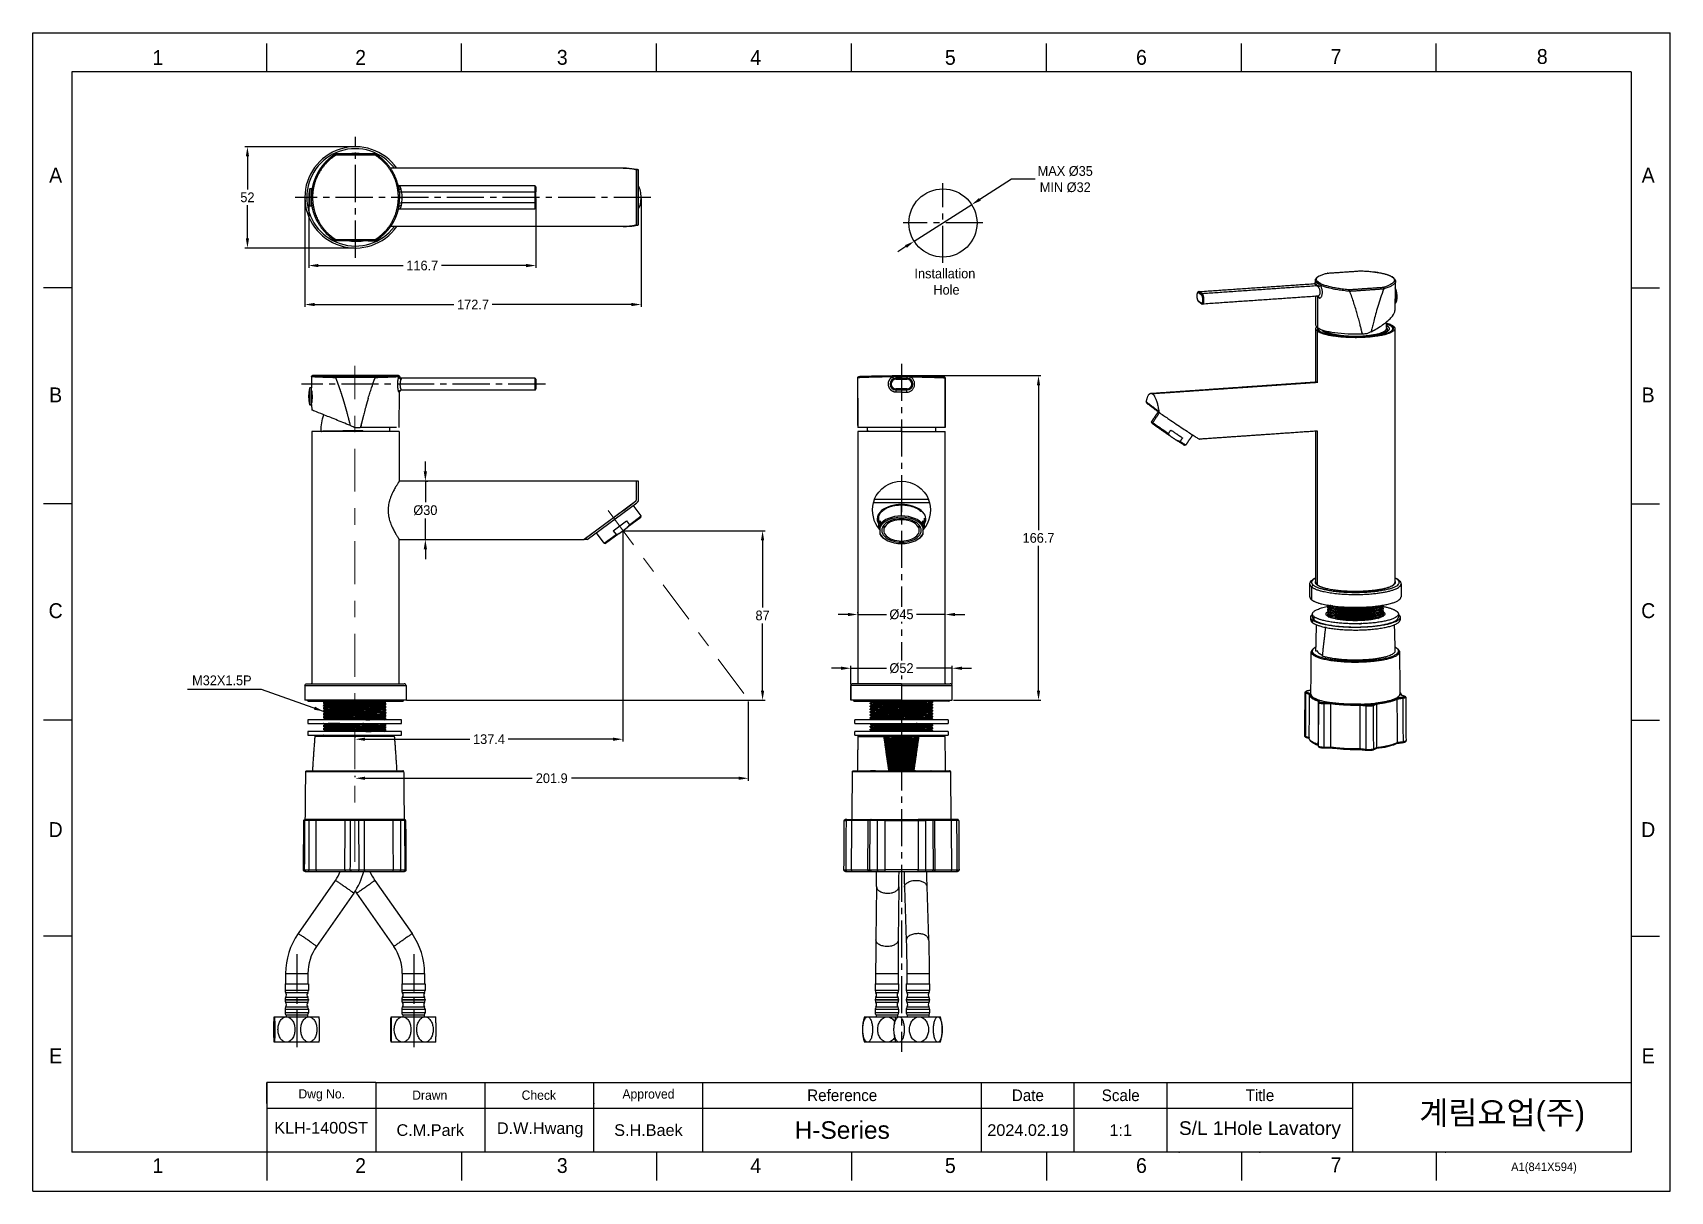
# Model space of a CAD drawing. Extents: x 10319 to 11160, y -16029 to -15435.
import ezdxf

# ---------------------------------------------------------------- set-up
doc = ezdxf.new("R2010")
doc.units = 0
doc.header["$MEASUREMENT"] = 0
for name, pattern in [('CENTER', [47.5, 22, -8.5, 8.5, -8.5]), ('CENTER2', [28.575, 19.05, -3.175, 3.175, -3.175]), ('CENTERX2', [101.6, 63.5, -12.7, 12.7, -12.7])]:
    doc.linetypes.add(name, pattern=pattern)
doc.layers.get('0').update_dxf_attribs({"linetype": 'CONTINUOUS'})
doc.layers.get('Defpoints').update_dxf_attribs({"linetype": 'CONTINUOUS'})
for name, color, linetype in [('CENTER', 1, 'CENTER2'), ('FORM', 7, 'CONTINUOUS'), ('TEXT', 2, 'CONTINUOUS')]:
    doc.layers.add(name, color=color, linetype=linetype)
doc.layers.add('DIM_', color=3, linetype='CONTINUOUS', lineweight=9)
doc.styles.add('Arial Unicode MS', font='ARIALUNI.ttf')
doc.styles.add('ROMANS', font='Gulim.ttf')
doc.styles.get("Standard").update_dxf_attribs({"font": 'Gulim.ttf'})
doc.dimstyles.new('사본(2) STANDARD', dxfattribs={"dimscale": 0, "dimtxt": 5, "dimasz": 5, "dimexe": 1.25, "dimexo": 0.625, "dimgap": 1.5, "dimtad": 3, "dimtih": 1, "dimtoh": 1, "dimdec": 1, "dimzin": 9, "dimdsep": 46, "dimtxsty": 'Standard', "dimcen": 2.5, "dimclrd": 3, "dimclre": 3, "dimclrt": 4, "dimadec": 0, "dimazin": 0, "dimtfac": 1, "dimtdec": 1, "dimtmove": 0, "dimatfit": 3, "dimfxl": 1.25, "dimtfill": 1, "dimtolj": 1, "dimtzin": 0, "dimarcsym": 0})

msp = doc.modelspace()

# ---------------------------------------------------------------- texts
at = {"layer": 'DIM_', "insert": (10773.88, -15555.71), "char_height": 5, "attachment_point": 1}
msp.add_mtext_dynamic_manual_height_columns('\\pi-2.38685;Installation \\P\\pi7.31688;Hole', width=28.1224, gutter_width=12.5, heights=[0], dxfattribs=at)
at = {"layer": 'DIM_', "color": 4, "insert": (10415.78, -15767.1), "char_height": 5, "attachment_point": 5}
msp.add_mtext('M32X1.5P', dxfattribs=at)
at = {"layer": 'FORM', "color": 7, "linetype": 'Continuous', "char_height": 7.63, "attachment_point": 5}
for s, insert in [('1', (10382.96, -15447.3)), ('2', (10487.04, -15447.3)), ('3', (10590.6, -15447.3)), ('4', (10689.95, -15447.3)), ('5', (10789.92, -15447.3)), ('6', (10888.07, -15447.3)), ('7', (10988.02, -15446.85)), ('8', (11093.93, -15446.85))]:
    msp.add_mtext_dynamic_manual_height_columns(s, width=50.0595, gutter_width=12.51, heights=[0], dxfattribs=dict(at, insert=insert))
at = {"layer": 'FORM', "char_height": 7.63, "attachment_point": 5}
for s, width, insert in [('A', 10.0119, (10330.42, -15507.71)), ('A', 10.0119, (11148.33, -15507.71)), ('B', 10.0119, (10330.42, -15620.53)), ('B', 10.0119, (11148.33, -15620.53)), ('C', 10.0119, (10330.42, -15731.35)), ('C', 10.0119, (11148.33, -15731.35)), ('D', 10.0119, (10330.42, -15843.68)), ('D', 10.0119, (11148.33, -15843.68)), ('E', 10.0119, (10330.42, -15959.79)), ('E', 10.0119, (11148.33, -15959.79)), ('1', 50.0595, (10382.96, -16016.19)), ('2', 50.0595, (10487.04, -16016.19)), ('3', 50.0595, (10590.6, -16016.19)), ('4', 50.0595, (10689.95, -16016.19)), ('5', 50.0595, (10789.92, -16016.19)), ('6', 50.0595, (10888.07, -16016.19)), ('7', 50.0595, (10988.02, -16015.74))]:
    msp.add_mtext_dynamic_manual_height_columns(s, width=width, gutter_width=12.51, heights=[0], dxfattribs=dict(at, insert=insert))
at = {"layer": 'TEXT', "style": 'ROMANS'}
msp.add_text('A1(841X594)', height=4.3802, dxfattribs=at).set_placement((11077.93, -16018.98))
at = {"layer": 'TEXT', "attachment_point": 5}
for s, width, insert, char_height in [('Dwg No.', 56.019, (10467.07, -15980.04), 4.768), ('Drawn', 56.019, (10522.56, -15980.04), 4.768), ('Check', 56.019, (10578.58, -15980.04), 4.768), ('Approved', 56.019, (10634.87, -15980.11), 4.768), ('Reference', 143.0272, (10734.39, -15980.11), 5.959), ('Date', 47.6757, (10829.74, -15980.11), 5.959), ('Scale', 47.6757, (10877.42, -15980.11), 5.959), ('Title', 95.3515, (10948.93, -15980.11), 5.959)]:
    msp.add_mtext_dynamic_manual_height_columns(s, width=width, gutter_width=29.8, heights=[0], dxfattribs=dict(at, insert=insert, char_height=char_height))
at = {"layer": 'TEXT', "linetype": 'CENTERX2', "insert": (11073.31, -15990.85), "char_height": 11.9189, "attachment_point": 5}
msp.add_mtext_dynamic_manual_height_columns('{\\fHYGothic-Medium|b0|i0|c129|p18;계림요업(주)}', width=143.0272, gutter_width=29.8, heights=[0], dxfattribs=at)
at = {"layer": 'TEXT', "attachment_point": 5, "style": 'Arial Unicode MS'}
for s, width, insert, char_height in [('KLH-1400ST', 56.019, (10466.74, -15996.79), 5.959), ('C.M.Park', 56.019, (10522.83, -15997.98), 5.959), ('D.W.Hwang', 56.019, (10579.26, -15997.82), 5.959), ('S.H.Baek', 56.019, (10634.87, -15997.98), 5.959), ('H-Series', 143.0272, (10734.39, -15997.98), 9), ('2024.02.19', 47.6757, (10829.74, -15997.98), 5.959), ('1:1', 47.6757, (10877.42, -15997.98), 5.959), ('S/L 1Hole Lavatory', 100.9074, (10948.93, -15997.98), 7)]:
    msp.add_mtext_dynamic_manual_height_columns(s, width=width, gutter_width=29.8, heights=[0], dxfattribs=dict(at, insert=insert, char_height=char_height))

# ---------------------------------------------------------------- blocks, each defined once
blk = doc.blocks.new('*D78')
at = {"layer": 'Defpoints', "color": 0, "transparency": 16777216}
for p in [(10800.88, -15522.85), (10771.36, -15541.65)]:
    blk.add_point(p, dxfattribs=at)
at = {"layer": 'DIM_', "color": 3, "lineweight": -2, "transparency": 16777216}
for p, q in [((10821.31, -15509.84), (10805.09, -15520.17)), ((10834.13, -15509.84), (10821.31, -15509.84)), ((10771.36, -15541.65), (10800.88, -15522.85)), ((10767.14, -15544.34), (10762.92, -15547.03))]:
    blk.add_line(p, q, dxfattribs=at)
at = {"layer": 'DIM_', "color": 3, "transparency": 16777216}
for points in [[(10804.65, -15519.46), (10805.54, -15520.87), (10800.88, -15522.85)], [(10766.69, -15543.64), (10767.59, -15545.04), (10771.36, -15541.65)]]:
    blk.add_solid(points, dxfattribs=at)
at = {"layer": 'DIM_', "color": 4, "transparency": 16777216, "insert": (10848.94, -15509.84), "char_height": 5, "attachment_point": 5, "bg_fill": 3, "box_fill_scale": 1.25, "bg_fill_color": 256, "bg_fill_true_color": 13158600, "bg_fill_transparency": 0}
blk.add_mtext('\\A1;{\\fMS PGothic|b0|i0|c129|p34;MAX %%C35\\PMIN %%C32}', dxfattribs=at)
blk = doc.blocks.new('*D81')
at = {"layer": 'Defpoints', "color": 0, "transparency": 16777216}
for p in [(10790.83, -15760.86), (10738.83, -15769.79), (10790.83, -15769.79)]:
    blk.add_point(p, dxfattribs=at)
at = {"layer": 'DIM_', "color": 3, "lineweight": -2, "transparency": 16777216}
for p, q in [((10738.83, -15769.16), (10738.83, -15759.61)), ((10790.83, -15769.16), (10790.83, -15759.61)), ((10733.83, -15760.86), (10728.83, -15760.86)), ((10738.83, -15760.86), (10743.83, -15760.86)), ((10743.83, -15760.86), (10757.12, -15760.86)), ((10785.83, -15760.86), (10772.54, -15760.86)), ((10790.83, -15760.86), (10785.83, -15760.86)), ((10795.83, -15760.86), (10800.83, -15760.86))]:
    blk.add_line(p, q, dxfattribs=at)
at = {"layer": 'DIM_', "color": 3, "transparency": 16777216}
for points in [[(10733.83, -15760.02), (10733.83, -15761.69), (10738.83, -15760.86)], [(10795.83, -15760.02), (10795.83, -15761.69), (10790.83, -15760.86)]]:
    blk.add_solid(points, dxfattribs=at)
at = {"layer": 'DIM_', "color": 4, "transparency": 16777216, "insert": (10764.83, -15760.86), "char_height": 5, "attachment_point": 5, "bg_fill": 3, "box_fill_scale": 1.25, "bg_fill_color": 256, "bg_fill_true_color": 13158600, "bg_fill_transparency": 0}
blk.add_mtext('\\A1;%%C52', dxfattribs=at)
blk = doc.blocks.new('*D83')
at = {"layer": 'Defpoints', "color": 0, "transparency": 16777216}
for p in [(10742.33, -15733.25), (10787.33, -15733.25), (10787.33, -15733.25)]:
    blk.add_point(p, dxfattribs=at)
at = {"layer": 'DIM_', "color": 3, "lineweight": -2, "transparency": 16777216}
for p, q in [((10737.33, -15733.25), (10732.33, -15733.25)), ((10742.33, -15732.63), (10742.33, -15732)), ((10742.33, -15733.25), (10747.33, -15733.25)), ((10747.33, -15733.25), (10757.13, -15733.25)), ((10782.33, -15733.25), (10772.54, -15733.25)), ((10787.33, -15733.25), (10782.33, -15733.25)), ((10787.33, -15732.63), (10787.33, -15732)), ((10792.33, -15733.25), (10797.33, -15733.25))]:
    blk.add_line(p, q, dxfattribs=at)
at = {"layer": 'DIM_', "color": 3, "transparency": 16777216}
for points in [[(10737.33, -15732.42), (10737.33, -15734.08), (10742.33, -15733.25)], [(10792.33, -15732.42), (10792.33, -15734.08), (10787.33, -15733.25)]]:
    blk.add_solid(points, dxfattribs=at)
at = {"layer": 'DIM_', "color": 4, "transparency": 16777216, "insert": (10764.83, -15733.25), "char_height": 5, "attachment_point": 5, "bg_fill": 3, "box_fill_scale": 1.25, "bg_fill_color": 256, "bg_fill_true_color": 13158600, "bg_fill_transparency": 0}
blk.add_mtext('\\A1;%%C45', dxfattribs=at)
blk = doc.blocks.new('*D84')
at = {"layer": 'Defpoints', "color": 0, "transparency": 16777216}
for p in [(10520.29, -15664.79), (10520.29, -15694.79), (10520.29, -15694.79)]:
    blk.add_point(p, dxfattribs=at)
at = {"layer": 'DIM_', "color": 3, "lineweight": -2, "transparency": 16777216}
for p, q in [((10520.29, -15659.79), (10520.29, -15654.79)), ((10520.29, -15664.79), (10520.29, -15669.79)), ((10520.92, -15664.79), (10521.54, -15664.79)), ((10520.29, -15669.79), (10520.29, -15675.6)), ((10520.29, -15689.79), (10520.29, -15683.98)), ((10520.29, -15694.79), (10520.29, -15689.79)), ((10520.29, -15699.79), (10520.29, -15704.79)), ((10520.92, -15694.79), (10521.54, -15694.79))]:
    blk.add_line(p, q, dxfattribs=at)
at = {"layer": 'DIM_', "color": 3, "transparency": 16777216}
for points in [[(10519.46, -15659.79), (10521.13, -15659.79), (10520.29, -15664.79)], [(10519.46, -15699.79), (10521.13, -15699.79), (10520.29, -15694.79)]]:
    blk.add_solid(points, dxfattribs=at)
at = {"layer": 'DIM_', "color": 4, "transparency": 16777216, "insert": (10520.29, -15679.79), "char_height": 5, "attachment_point": 5, "bg_fill": 3, "box_fill_scale": 1.25, "bg_fill_color": 256, "bg_fill_true_color": 13158600, "bg_fill_transparency": 0}
blk.add_mtext('\\A1;%%C30', dxfattribs=at)
blk = doc.blocks.new('*D114')
at = {"layer": 'Defpoints', "color": 0, "transparency": 16777216}
for p in [(10621.68, -15690.26), (10693.49, -15690.26), (10510.02, -15777.29)]:
    blk.add_point(p, dxfattribs=at)
at = {"layer": 'DIM_', "color": 3, "lineweight": -2, "transparency": 16777216}
for p, q in [((10622.3, -15690.26), (10694.74, -15690.26)), ((10693.49, -15695.26), (10693.49, -15729.71)), ((10693.49, -15772.29), (10693.49, -15737.84)), ((10510.65, -15777.29), (10694.74, -15777.29))]:
    blk.add_line(p, q, dxfattribs=at)
at = {"layer": 'DIM_', "color": 3, "transparency": 16777216}
for points in [[(10692.65, -15695.26), (10694.32, -15695.26), (10693.49, -15690.26)], [(10692.65, -15772.29), (10694.32, -15772.29), (10693.49, -15777.29)]]:
    blk.add_solid(points, dxfattribs=at)
at = {"layer": 'DIM_', "color": 4, "transparency": 16777216, "insert": (10693.49, -15733.78), "char_height": 5, "attachment_point": 5, "bg_fill": 3, "box_fill_scale": 1.25, "bg_fill_color": 256, "bg_fill_true_color": 13158600, "bg_fill_transparency": 0}
blk.add_mtext('\\A1;87', dxfattribs=at)
blk = doc.blocks.new('*D115')
at = {"layer": 'Defpoints', "color": 0, "transparency": 16777216}
for p in [(10764.83, -15610.64), (10835.21, -15610.64), (10790.83, -15777.29)]:
    blk.add_point(p, dxfattribs=at)
at = {"layer": 'DIM_', "color": 3, "lineweight": -2, "transparency": 16777216}
for p, q in [((10765.46, -15610.64), (10836.46, -15610.64)), ((10835.21, -15615.64), (10835.21, -15689.89)), ((10835.21, -15772.29), (10835.21, -15698.03)), ((10791.46, -15777.29), (10836.46, -15777.29))]:
    blk.add_line(p, q, dxfattribs=at)
at = {"layer": 'DIM_', "color": 3, "transparency": 16777216}
for points in [[(10834.37, -15615.64), (10836.04, -15615.64), (10835.21, -15610.64)], [(10834.37, -15772.29), (10836.04, -15772.29), (10835.21, -15777.29)]]:
    blk.add_solid(points, dxfattribs=at)
at = {"layer": 'DIM_', "color": 4, "transparency": 16777216, "insert": (10835.21, -15693.96), "char_height": 5, "attachment_point": 5, "bg_fill": 3, "box_fill_scale": 1.25, "bg_fill_color": 256, "bg_fill_true_color": 13158600, "bg_fill_transparency": 0}
blk.add_mtext('\\A1;166.7', dxfattribs=at)
blk = doc.blocks.new('*D116')
at = {"layer": 'Defpoints', "color": 0, "transparency": 16777216}
for p in [(10686.14, -15777.29), (10484.29, -15817.33), (10484.29, -15817.33)]:
    blk.add_point(p, dxfattribs=at)
at = {"layer": 'DIM_', "color": 3, "lineweight": -2, "transparency": 16777216}
for p, q in [((10686.14, -15777.91), (10686.14, -15818.58)), ((10484.29, -15816.71), (10484.29, -15816.08)), ((10489.29, -15817.33), (10575.15, -15817.33)), ((10681.14, -15817.33), (10595.28, -15817.33))]:
    blk.add_line(p, q, dxfattribs=at)
at = {"layer": 'DIM_', "color": 3, "transparency": 16777216}
for points in [[(10489.29, -15816.5), (10489.29, -15818.16), (10484.29, -15817.33)], [(10681.14, -15816.5), (10681.14, -15818.16), (10686.14, -15817.33)]]:
    blk.add_solid(points, dxfattribs=at)
at = {"layer": 'DIM_', "color": 4, "transparency": 16777216, "insert": (10585.21, -15817.33), "char_height": 5, "attachment_point": 5, "bg_fill": 3, "box_fill_scale": 1.25, "bg_fill_color": 256, "bg_fill_true_color": 13158600, "bg_fill_transparency": 0}
blk.add_mtext('\\A1;201.9', dxfattribs=at)
blk = doc.blocks.new('*D117')
at = {"layer": 'Defpoints', "color": 0, "transparency": 16777216}
for p in [(10621.68, -15690.26), (10484.29, -15797.29), (10484.29, -15797.29)]:
    blk.add_point(p, dxfattribs=at)
at = {"layer": 'DIM_', "color": 3, "lineweight": -2, "transparency": 16777216}
for p, q in [((10621.68, -15690.89), (10621.68, -15798.54)), ((10484.29, -15796.66), (10484.29, -15796.04)), ((10489.29, -15797.29), (10543.07, -15797.29)), ((10616.68, -15797.29), (10562.9, -15797.29))]:
    blk.add_line(p, q, dxfattribs=at)
at = {"layer": 'DIM_', "color": 3, "transparency": 16777216}
for points in [[(10489.29, -15796.45), (10489.29, -15798.12), (10484.29, -15797.29)], [(10616.68, -15796.45), (10616.68, -15798.12), (10621.68, -15797.29)]]:
    blk.add_solid(points, dxfattribs=at)
at = {"layer": 'DIM_', "color": 4, "transparency": 16777216, "insert": (10552.98, -15797.29), "char_height": 5, "attachment_point": 5, "bg_fill": 3, "box_fill_scale": 1.25, "bg_fill_color": 256, "bg_fill_true_color": 13158600, "bg_fill_transparency": 0}
blk.add_mtext('\\A1;137.4', dxfattribs=at)
blk = doc.blocks.new('*D119')
at = {"layer": 'Defpoints', "color": 0, "transparency": 16777216}
for p in [(10428.91, -15493.13), (10484.41, -15493.13), (10484.41, -15545.13)]:
    blk.add_point(p, dxfattribs=at)
at = {"layer": 'DIM_', "color": 3, "lineweight": -2, "transparency": 16777216}
for p, q in [((10483.78, -15493.13), (10427.66, -15493.13)), ((10428.91, -15498.13), (10428.91, -15515.06)), ((10428.91, -15540.13), (10428.91, -15523.19)), ((10483.78, -15545.13), (10427.66, -15545.13))]:
    blk.add_line(p, q, dxfattribs=at)
at = {"layer": 'DIM_', "color": 3, "transparency": 16777216}
for points in [[(10428.08, -15498.13), (10429.75, -15498.13), (10428.91, -15493.13)], [(10428.08, -15540.13), (10429.75, -15540.13), (10428.91, -15545.13)]]:
    blk.add_solid(points, dxfattribs=at)
at = {"layer": 'DIM_', "color": 4, "transparency": 16777216, "insert": (10428.91, -15519.13), "char_height": 5, "attachment_point": 5, "bg_fill": 3, "box_fill_scale": 1.25, "bg_fill_color": 256, "bg_fill_true_color": 13158600, "bg_fill_transparency": 0}
blk.add_mtext('\\A1;52', dxfattribs=at)
blk = doc.blocks.new('*D120')
at = {"layer": 'Defpoints', "color": 0, "transparency": 16777216}
for p in [(10458.41, -15519.13), (10631.13, -15519.13), (10631.13, -15574.13)]:
    blk.add_point(p, dxfattribs=at)
at = {"layer": 'DIM_', "color": 3, "lineweight": -2, "transparency": 16777216}
for p, q in [((10458.41, -15519.75), (10458.41, -15575.38)), ((10631.13, -15519.75), (10631.13, -15575.38)), ((10463.41, -15574.13), (10534.93, -15574.13)), ((10626.13, -15574.13), (10554.61, -15574.13))]:
    blk.add_line(p, q, dxfattribs=at)
at = {"layer": 'DIM_', "color": 3, "transparency": 16777216}
for points in [[(10463.41, -15573.29), (10463.41, -15574.96), (10458.41, -15574.13)], [(10626.13, -15573.29), (10626.13, -15574.96), (10631.13, -15574.13)]]:
    blk.add_solid(points, dxfattribs=at)
at = {"layer": 'DIM_', "color": 4, "transparency": 16777216, "insert": (10544.77, -15574.13), "char_height": 5, "attachment_point": 5, "bg_fill": 3, "box_fill_scale": 1.25, "bg_fill_color": 256, "bg_fill_true_color": 13158600, "bg_fill_transparency": 0}
blk.add_mtext('\\A1;172.7', dxfattribs=at)
blk = doc.blocks.new('*D121')
at = {"layer": 'Defpoints', "color": 0, "transparency": 16777216}
for p in [(10460.38, -15519.13), (10577.06, -15519.13), (10460.38, -15554.13)]:
    blk.add_point(p, dxfattribs=at)
at = {"layer": 'DIM_', "color": 3, "lineweight": -2, "transparency": 16777216}
for p, q in [((10460.38, -15519.75), (10460.38, -15555.38)), ((10577.06, -15519.75), (10577.06, -15555.38)), ((10465.38, -15554.13), (10508.88, -15554.13)), ((10572.06, -15554.13), (10528.56, -15554.13))]:
    blk.add_line(p, q, dxfattribs=at)
at = {"layer": 'DIM_', "color": 3, "transparency": 16777216}
for points in [[(10465.38, -15553.29), (10465.38, -15554.96), (10460.38, -15554.13)], [(10572.06, -15553.29), (10572.06, -15554.96), (10577.06, -15554.13)]]:
    blk.add_solid(points, dxfattribs=at)
at = {"layer": 'DIM_', "color": 4, "transparency": 16777216, "insert": (10518.72, -15554.13), "char_height": 5, "attachment_point": 5, "bg_fill": 3, "box_fill_scale": 1.25, "bg_fill_color": 256, "bg_fill_true_color": 13158600, "bg_fill_transparency": 0}
blk.add_mtext('\\A1;116.7', dxfattribs=at)

# ---------------------------------------------------------------- dimensions: what is measured, and where the dimension line sits
at = {"layer": 'DIM_'}
dim = msp.add_linear_dim(base=(10520.29, -15694.79), p1=(10520.29, -15664.79), p2=(10520.29, -15694.79), angle=90, text='%%C<>', dimstyle='사본(2) STANDARD', override={"dimscale": 1, "dimtad": 0}, dxfattribs=at)
dim.commit()
dim.dimension.update_dxf_attribs({"geometry": '*D84', "text_midpoint": (10520.29, -15679.79)})

# ---------------------------------------------------------------- linework, layer by layer
at = {"linetype": 'Continuous', "extrusion": (-1.22465e-16, -1, 0)}
for p, q in [((10474.46, -15497.36), (10494.37, -15497.36)), ((10621.98, -15504.13), (10502.34, -15504.13)), ((10623.61, -15504.13), (10621.93, -15504.13)), ((10628.68, -15519.13), (10628.68, -15505.17)), ((10628.68, -15505.17), (10628.68, -15533.08)), ((10629.68, -15519.13), (10629.68, -15505.17)), ((10460.88, -15519.06), (10460.88, -15514.78)), ((10461.88, -15514.78), (10460.88, -15514.78)), ((10461.88, -15519.06), (10461.88, -15514.78)), ((10461.96, -15516.07), (10461.88, -15516.07)), ((10576.56, -15513.28), (10507.24, -15513.28)), ((10508.04, -15516.28), (10576.56, -15516.28)), ((10576.56, -15513.28), (10576.56, -15516.28)), ((10576.56, -15516.28), (10577.06, -15516.28)), ((10576.56, -15516.28), (10576.56, -15521.98)), ((10577.06, -15513.78), (10577.06, -15516.28)), ((10577.06, -15521.98), (10577.06, -15516.28)), ((10458.41, -15519.13), (10459.41, -15519.13)), ((10461.79, -15519.06), (10460.88, -15519.06)), ((10460.88, -15523.48), (10460.88, -15519.06)), ((10460.88, -15523.48), (10461.88, -15523.48)), ((10461.88, -15523.48), (10461.88, -15519.06)), ((10461.88, -15522.18), (10462.07, -15522.18)), ((10576.56, -15521.98), (10508.04, -15521.98)), ((10577.06, -15521.98), (10576.56, -15521.98)), ((10576.56, -15521.98), (10576.56, -15524.98)), ((10577.06, -15521.98), (10577.06, -15524.48)), ((10628.68, -15533.08), (10628.68, -15519.13)), ((10629.68, -15519.13), (10628.68, -15519.13)), ((10629.68, -15533.08), (10629.68, -15519.13)), ((10631.13, -15519.13), (10629.68, -15519.13)), ((10507.24, -15524.98), (10576.56, -15524.98)), ((10494.37, -15540.9), (10474.46, -15540.9)), ((10621.98, -15534.13), (10502.32, -15534.13)), ((10621.93, -15534.13), (10623.61, -15534.13))]:
    msp.add_line(p, q, dxfattribs=at)
at = {"lineweight": -3}
for p, q in [((10460.88, -15625.64), (10460.88, -15616.94)), ((10461.81, -15616.94), (10460.88, -15616.94)), ((10461.76, -15611.24), (10461.81, -15616.94)), ((10461.88, -15625.64), (10461.88, -15616.94)), ((10506.46, -15610.64), (10462.35, -15610.64)), ((10494.37, -15611.01), (10474.46, -15611.01)), ((10576.56, -15611.99), (10508.04, -15611.99)), ((10576.56, -15611.99), (10576.56, -15614.99)), ((10576.56, -15614.99), (10576.56, -15617.99)), ((10577.06, -15612.49), (10577.06, -15614.99)), ((10577.06, -15614.99), (10577.06, -15617.49)), ((10460.65, -15621.26), (10460.46, -15621.26)), ((10460.88, -15625.64), (10461.88, -15625.64)), ((10461.88, -15625.64), (10460.88, -15625.64)), ((10462.01, -15619.41), (10461.88, -15619.41)), ((10461.88, -15619.9), (10462.04, -15619.9)), ((10462.06, -15620.14), (10461.88, -15620.14)), ((10462.06, -15620.16), (10461.88, -15620.16)), ((10462.06, -15620.21), (10461.88, -15620.21)), ((10462.06, -15620.23), (10461.88, -15620.23)), ((10462.08, -15622.34), (10461.88, -15622.34)), ((10461.88, -15622.58), (10462.07, -15622.58)), ((10461.88, -15623.08), (10462.04, -15623.08)), ((10461.88, -15625.49), (10461.91, -15628.29)), ((10506.91, -15637.29), (10507.01, -15619.18)), ((10507.01, -15619.18), (10507.01, -15619.18)), ((10508.04, -15617.99), (10576.56, -15617.99)), ((10508.21, -15617.99), (10508.2, -15617.99)), ((10506.91, -15639.29), (10461.91, -15639.29)), ((10461.91, -15639.29), (10461.91, -15768.75)), ((10466.76, -15639.13), (10466.76, -15639.12)), ((10506.91, -15639.29), (10506.91, -15664.79)), ((10629.68, -15664.79), (10628.68, -15664.79)), ((10628.68, -15674.28), (10628.68, -15664.79)), ((10628.68, -15674.29), (10628.68, -15664.79)), ((10629.68, -15674.28), (10629.68, -15664.79)), ((10621.98, -15679.79), (10628.28, -15675.09)), ((10631.13, -15682.68), (10627.08, -15677.21)), ((10631.02, -15683.38), (10631.13, -15682.68)), ((10458.41, -15769.79), (10458.41, -15777.29))]:
    msp.add_line(p, q, dxfattribs=at)
at = {"extrusion": (-1, -2.22045e-16, 6.12323e-17)}
for p, q in [((10743.06, -15611.01), (10743.06, -15611.01)), ((10753.03, -15683.84), (10753.03, -15687.69)), ((10753.83, -15685.15), (10753.83, -15687.16)), ((10753.83, -15691.64), (10753.83, -15688.56)), ((10755.66, -15688.33), (10755.68, -15688.33)), ((10755.68, -15687.61), (10755.68, -15690.1)), ((10756.9, -15694.9), (10757.24, -15695.09))]:
    msp.add_line(p, q, dxfattribs=at)
at = {"linetype": 'Continuous'}
msp.add_line((10738.83, -15777.29), (10738.83, -15769.79), dxfattribs=at)
at = {"color": 7, "linetype": 'Continuous'}
for p, q in [((10474.06, -15869.74), (10454.93, -15897.09)), ((10483.48, -15876.34), (10464.36, -15903.68)), ((10474.06, -15869.74), (10474.07, -15869.74)), ((10484.9, -15876.34), (10484.91, -15876.34)), ((10484.9, -15876.34), (10504.05, -15903.69)), ((10494.33, -15869.74), (10513.47, -15897.09)), ((10454.94, -15897.09), (10454.93, -15897.09)), ((10504.05, -15903.69), (10504.05, -15903.69)), ((10448.48, -15917.6), (10459.98, -15917.6)), ((10448.48, -15917.6), (10448.48, -15922.83)), ((10459.98, -15917.6), (10459.98, -15922.83)), ((10508.44, -15917.6), (10519.94, -15917.6)), ((10508.44, -15917.6), (10508.44, -15922.83)), ((10519.94, -15917.6), (10519.94, -15922.83)), ((10448.23, -15922.83), (10460.23, -15922.83)), ((10448.23, -15922.83), (10448.23, -15926.27)), ((10460.23, -15926.27), (10448.23, -15926.27)), ((10459.85, -15927.44), (10448.6, -15927.44)), ((10460.23, -15922.83), (10460.23, -15926.27)), ((10508.19, -15922.83), (10520.19, -15922.83)), ((10508.19, -15922.83), (10508.19, -15926.27)), ((10520.19, -15926.27), (10508.19, -15926.27)), ((10519.81, -15927.44), (10508.56, -15927.44)), ((10520.19, -15922.83), (10520.19, -15926.27)), ((10448.23, -15930.89), (10460.23, -15930.89)), ((10448.23, -15930.89), (10448.23, -15931.27)), ((10460.23, -15931.27), (10448.23, -15931.27)), ((10448.23, -15935.89), (10460.23, -15935.89)), ((10448.23, -15935.89), (10448.23, -15937.83)), ((10448.6, -15929.73), (10459.85, -15929.73)), ((10459.85, -15932.44), (10448.6, -15932.44)), ((10448.6, -15934.73), (10459.85, -15934.73)), ((10460.23, -15930.89), (10460.23, -15931.27)), ((10460.23, -15935.89), (10460.23, -15937.83)), ((10508.19, -15930.89), (10520.19, -15930.89)), ((10508.19, -15930.89), (10508.19, -15931.27)), ((10520.19, -15931.27), (10508.19, -15931.27)), ((10508.19, -15935.89), (10520.19, -15935.89)), ((10508.19, -15935.89), (10508.19, -15937.83)), ((10508.56, -15929.73), (10519.81, -15929.73)), ((10519.81, -15932.44), (10508.56, -15932.44)), ((10508.56, -15934.73), (10519.81, -15934.73)), ((10520.19, -15930.89), (10520.19, -15931.27)), ((10520.19, -15935.89), (10520.19, -15937.83)), ((10442.7, -15939.91), (10442.73, -15939.83)), ((10442.71, -15939.88), (10442.74, -15939.83)), ((10442.73, -15939.83), (10465.73, -15939.83)), ((10460.23, -15937.83), (10448.23, -15937.83)), ((10448.73, -15938.83), (10459.73, -15938.83)), ((10448.73, -15938.83), (10448.73, -15939.83)), ((10459.73, -15938.83), (10459.73, -15939.83)), ((10465.75, -15939.91), (10465.73, -15939.83)), ((10502.68, -15939.86), (10502.69, -15939.83)), ((10502.68, -15939.84), (10502.69, -15939.83)), ((10502.69, -15939.83), (10525.69, -15939.83)), ((10520.19, -15937.83), (10508.19, -15937.83)), ((10508.69, -15938.83), (10519.69, -15938.83)), ((10508.69, -15938.83), (10508.69, -15939.83)), ((10519.69, -15938.83), (10519.69, -15939.83)), ((10525.69, -15939.86), (10525.69, -15939.83)), ((10442.71, -15952.79), (10442.69, -15952.7)), ((10442.73, -15952.83), (10442.7, -15952.76)), ((10442.74, -15952.83), (10442.71, -15952.79)), ((10465.73, -15952.83), (10442.73, -15952.83)), ((10465.73, -15952.83), (10465.75, -15952.76)), ((10465.74, -15952.79), (10465.76, -15952.7)), ((10502.69, -15952.83), (10502.68, -15952.81)), ((10502.69, -15952.83), (10502.68, -15952.83)), ((10525.69, -15952.83), (10502.69, -15952.83)), ((10502.69, -15952.83), (10502.69, -15952.83)), ((10525.69, -15952.83), (10525.69, -15952.81))]:
    msp.add_line(p, q, dxfattribs=at)
for p, q in [((10751.99, -15872.97), (10751.66, -15900.32)), ((10763.49, -15873.11), (10763.16, -15900.46)), ((10766.35, -15873.24), (10767.28, -15900.58)), ((10777.84, -15872.84), (10778.77, -15900.19)), ((10751.56, -15917.6), (10763.06, -15917.6)), ((10751.56, -15917.6), (10751.56, -15922.83)), ((10763.06, -15917.6), (10763.06, -15922.83)), ((10767.54, -15917.6), (10779.04, -15917.6)), ((10767.54, -15917.6), (10767.54, -15922.83)), ((10779.04, -15917.6), (10779.04, -15922.83)), ((10751.31, -15922.83), (10763.31, -15922.83)), ((10751.31, -15922.83), (10751.31, -15926.27)), ((10763.31, -15926.27), (10751.31, -15926.27)), ((10762.94, -15927.44), (10751.69, -15927.44)), ((10763.31, -15922.83), (10763.31, -15926.27)), ((10767.29, -15922.83), (10779.29, -15922.83)), ((10767.29, -15922.83), (10767.29, -15926.27)), ((10779.29, -15926.27), (10767.29, -15926.27)), ((10778.91, -15927.44), (10767.66, -15927.44)), ((10779.29, -15922.83), (10779.29, -15926.27)), ((10751.31, -15930.89), (10763.31, -15930.89)), ((10751.31, -15930.89), (10751.31, -15931.27)), ((10763.31, -15931.27), (10751.31, -15931.27)), ((10751.31, -15935.89), (10763.31, -15935.89)), ((10751.31, -15935.89), (10751.31, -15937.83)), ((10751.69, -15929.73), (10762.94, -15929.73)), ((10762.94, -15932.44), (10751.69, -15932.44)), ((10751.69, -15934.73), (10762.94, -15934.73)), ((10763.31, -15930.89), (10763.31, -15931.27)), ((10763.31, -15935.89), (10763.31, -15937.83)), ((10767.29, -15930.89), (10779.29, -15930.89)), ((10767.29, -15930.89), (10767.29, -15931.27)), ((10779.29, -15931.27), (10767.29, -15931.27)), ((10767.29, -15935.89), (10779.29, -15935.89)), ((10767.29, -15935.89), (10767.29, -15937.83)), ((10767.66, -15929.73), (10778.91, -15929.73)), ((10778.91, -15932.44), (10767.66, -15932.44)), ((10767.66, -15934.73), (10778.91, -15934.73)), ((10779.29, -15930.89), (10779.29, -15931.27)), ((10779.29, -15935.89), (10779.29, -15937.83)), ((10745.81, -15939.83), (10784.79, -15939.83)), ((10763.31, -15937.83), (10751.31, -15937.83)), ((10751.81, -15938.83), (10762.81, -15938.83)), ((10751.81, -15938.83), (10751.81, -15939.83)), ((10762.81, -15938.83), (10762.81, -15939.83)), ((10779.29, -15937.83), (10767.29, -15937.83)), ((10767.79, -15938.83), (10778.79, -15938.83)), ((10767.79, -15938.83), (10767.79, -15939.83)), ((10778.79, -15938.83), (10778.79, -15939.83)), ((10784.79, -15952.83), (10745.81, -15952.83))]:
    msp.add_line(p, q)
msp.add_circle((10786.12, -15532.25), 17.5)
at = {"linetype": 'Continuous'}
for centre, radius, start, end in [((10484.41, -15519.13), 26, 35.235, 180), ((10484.41, -15519.13), 25, 36.87187, 180), ((10479.55, -15519.13), 19.17, 166.88437, 170.26178), ((10576.56, -15513.78), 0.5, 0, 90), ((10484.41, -15519.13), 26, 180, 324.765), ((10484.41, -15519.13), 25, 180, 323.12813), ((10479.55, -15519.13), 19.17, 174.77489, 180), ((10479.55, -15519.13), 19.17, 180, 185.24319), ((10479.55, -15519.13), 19.17, 189.76923, 193.11563), ((10576.56, -15524.48), 0.5, 270, 0), ((10739.83, -15769.79), 1, 90, 180), ((10740.58, -15777.29), 0.5, 180, 270)]:
    msp.add_arc(centre, radius, start, end, dxfattribs=at)
at = {"linetype": 'Continuous', "extrusion": (0, 0, -1)}
for start, end in [(80.32219, 99.71438), (8.08875, 11.30344), (344.21906, 351.91125), (260.16188, 280.31062)]:
    msp.add_arc((-10484.41, -15519.13), 22.75, start, end, dxfattribs=at)
at = {"lineweight": -3}
for centre, radius, start, end in [((10576.56, -15612.49), 0.5, 0, 90), ((10576.56, -15617.49), 0.5, 270, 0), ((10473.7, -15639.39), 28.36, 0.20226, 4.24714)]:
    msp.add_arc(centre, radius, start, end, dxfattribs=at)
at = {"lineweight": -3, "extrusion": (0, 0, -1)}
for centre, radius, start, end in [((-10495.11, -15639.39), 28.36, 0.53476, 17.70259), ((-10459.41, -15769.79), 1, 0, 90), ((-10461.66, -15767.79), 1, 255.52124, 270), ((-10460.16, -15777.29), 0.5, 270.00002, 0)]:
    msp.add_arc(centre, radius, start, end, dxfattribs=at)
for centre, radius, start, end in [((10775.54, -15639.39), 28.36, 179.40006, 180), ((10775.54, -15639.39), 28.36, 175.72739, 178.8354), ((10764.83, -15679.79), 15, 164.94334, 220.70873), ((10740.58, -15777.29), 0.5, 180, 270), ((9483.84, -15858.08), 1268.23, 359.32714, 359.67842), ((9481.63, -15858.06), 1281.95, 359.3272, 359.681), ((11227.78, -15858.03), 461.69, 180.88843, 181.88685), ((11225.57, -15858.09), 447.97, 180.90878, 181.8873), ((12142.26, -15916.55), 1390.7, 179.33118, 180.043), ((12142.4, -15916.55), 1379.34, 179.33143, 180.04331), ((10753.31, -15926.27), 2, 180, 215.65909), ((10750.06, -15928.6), 2, 0.59003, 35.65909), ((10764.56, -15928.6), 2, 144.34091, 179.40997), ((10761.31, -15926.27), 2, 324.34091, 0), ((10769.29, -15926.27), 2, 180, 215.65909), ((10766.04, -15928.6), 2, 0.59003, 35.65909), ((10780.54, -15928.6), 2, 144.34091, 179.40997), ((10777.29, -15926.27), 2, 324.34091, 0), ((10753.31, -15930.89), 2, 144.34091, 180), ((10753.31, -15931.27), 2, 180, 215.65909), ((10753.31, -15935.89), 2, 144.34091, 180), ((10750.06, -15928.56), 2, 324.34091, 359.40997), ((10750.06, -15933.6), 2, 0.59003, 35.65909), ((10750.06, -15933.56), 2, 324.34091, 359.40997), ((10764.56, -15928.56), 2, 180.59003, 215.65909), ((10764.56, -15933.6), 2, 144.34091, 179.40997), ((10764.56, -15933.56), 2, 180.59003, 215.65909), ((10761.31, -15930.89), 2, 0, 35.65909), ((10761.31, -15931.27), 2, 324.34091, 0), ((10761.31, -15935.89), 2, 0, 35.65909), ((10769.29, -15930.89), 2, 144.34091, 180), ((10769.29, -15931.27), 2, 180, 215.65909), ((10769.29, -15935.89), 2, 144.34091, 180), ((10766.04, -15928.56), 2, 324.34091, 359.40997), ((10766.04, -15933.6), 2, 0.59003, 35.65909), ((10766.04, -15933.56), 2, 324.34091, 359.40997), ((10780.54, -15928.56), 2, 180.59003, 215.65909), ((10780.54, -15933.6), 2, 144.34091, 179.40997), ((10780.54, -15933.56), 2, 180.59003, 215.65909), ((10777.29, -15930.89), 2, 0, 35.65909), ((10777.29, -15931.27), 2, 324.34091, 0), ((10777.29, -15935.89), 2, 0, 35.65909), ((10766.44, -15946.33), 21.63, 162.50768, 197.49232), ((10752.31, -15937.83), 1, 180, 270), ((10782.41, -15946.33), 21.63, 162.50768, 197.49232), ((10762.31, -15937.83), 1, 270, 0), ((10768.29, -15937.83), 1, 180, 270), ((10778.29, -15937.83), 1, 270, 0), ((10764.16, -15946.33), 21.63, 342.50768, 17.49232)]:
    msp.add_arc(centre, radius, start, end)
at = {"color": 7, "linetype": 'Continuous'}
for centre, radius, start, end in [((10454.12, -15855.81), 24.33, 325.04966, 337.25766), ((10453.93, -15855.73), 36.03, 325.1059, 344.74007), ((10514.25, -15855.8), 24.32, 202.76902, 214.97879), ((10514.15, -15855.86), 35.7, 212.94825, 214.99508), ((10484.25, -15917.59), 35.77, 145.03537, 180.00229), ((10484.18, -15917.6), 35.75, 359.99971, 34.99551), ((10484.25, -15917.59), 24.27, 145.03707, 180.00338), ((10484.18, -15917.6), 24.25, 359.99957, 34.99529), ((10450.23, -15926.27), 2, 180, 215.65909), ((10446.98, -15928.6), 2, 0.59003, 35.65909), ((10461.48, -15928.6), 2, 144.34091, 179.40997), ((10458.23, -15926.27), 2, 324.34091, 0), ((10510.19, -15926.27), 2, 180, 215.65909), ((10506.94, -15928.6), 2, 0.59003, 35.65909), ((10521.44, -15928.6), 2, 144.34091, 179.40997), ((10518.19, -15926.27), 2, 324.34091, 0), ((10450.23, -15930.89), 2, 144.34091, 180), ((10450.23, -15931.27), 2, 180, 215.65909), ((10450.23, -15935.89), 2, 144.34091, 180), ((10446.98, -15928.56), 2, 324.34091, 359.40997), ((10446.98, -15933.6), 2, 0.59003, 35.65909), ((10446.98, -15933.56), 2, 324.34091, 359.40997), ((10461.48, -15928.56), 2, 180.59003, 215.65909), ((10461.48, -15933.6), 2, 144.34091, 179.40997), ((10461.48, -15933.56), 2, 180.59003, 215.65909), ((10458.23, -15930.89), 2, 0, 35.65909), ((10458.23, -15931.27), 2, 324.34091, 0), ((10458.23, -15935.89), 2, 0, 35.65909), ((10510.19, -15930.89), 2, 144.34091, 180), ((10510.19, -15931.27), 2, 180, 215.65909), ((10510.19, -15935.89), 2, 144.34091, 180), ((10506.94, -15928.56), 2, 324.34091, 359.40997), ((10506.94, -15933.6), 2, 0.59003, 35.65909), ((10506.94, -15933.56), 2, 324.34091, 359.40997), ((10521.44, -15928.56), 2, 180.59003, 215.65909), ((10521.44, -15933.6), 2, 144.34091, 179.40997), ((10521.44, -15933.56), 2, 180.59003, 215.65909), ((10518.19, -15930.89), 2, 0, 35.65909), ((10518.19, -15931.27), 2, 324.34091, 0), ((10518.19, -15935.89), 2, 0, 35.65909), ((10449.23, -15937.83), 1, 180, 270), ((10459.23, -15937.83), 1, 270, 0), ((10509.19, -15937.83), 1, 180, 270), ((10519.19, -15937.83), 1, 270, 0)]:
    msp.add_arc(centre, radius, start, end, dxfattribs=at)
at = {"linetype": 'Continuous', "extrusion": (0, 0, -1)}
for centre, major_axis, ratio, start_param, end_param in [((10621.93, -15519.13), (20.25, 0), 0.740741, 4.712365, 5.031102), ((10621.98, -15519.13), (20.08, 0), 0.747105, 4.712389, 5.031093), ((10623.61, -15519.13), (20.25, 0), 0.740741, 4.712373, 4.975177), ((10621.93, -15519.13), (20.25, 0), 0.740741, 1.252083, 1.57082), ((10621.98, -15519.13), (20.08, 0), 0.747105, 1.252092, 1.570796), ((10623.61, -15519.13), (20.25, 0), 0.740741, 1.308008, 1.570812)]:
    msp.add_ellipse(centre, major_axis=major_axis, ratio=ratio, start_param=start_param, end_param=end_param, dxfattribs=at)
at = {"linetype": 'Continuous'}
for centre, major_axis, ratio, start_param, end_param in [((10621.65, -15519.13), (0, -11.8), 0.803557, 1.570796, 2.131502), ((10479.55, -15519.13), (-19.17, 0), 0.015039, 6.054274, 6.283185), ((10621.65, -15519.13), (0, -11.8), 0.803557, 1.010091, 1.570796)]:
    msp.add_ellipse(centre, major_axis=major_axis, ratio=ratio, start_param=start_param, end_param=end_param, dxfattribs=at)
at = {"lineweight": -3}
for centre, major_axis, ratio, start_param, end_param in [((10479.55, -15621.29), (19.17, 0), 0.999887, 2.912682, 3.141593), ((10479.55, -15621.29), (-19.17, 0), 0.999887, 0, 0.228911), ((10308.84, -15675.85), (43.6, -172.79), 0.99574, 1.54879, 1.558383), ((10482.14, -15639.39), (0, -28.36), 0.212007, 1.582827, 1.592527)]:
    msp.add_ellipse(centre, major_axis=major_axis, ratio=ratio, start_param=start_param, end_param=end_param, dxfattribs=at)
for centre, major_axis, ratio, start_param, end_param in [((10775.29, -15639.39), (0, -28.36), 0.977268, 4.690659, 4.700358), ((10764.83, -15683.84), (-11.8, 0), 0.595228, 6.205038, 6.283185), ((10764.83, -15687.69), (-11.8, 0), 0.595228, 5.912843, 6.653528), ((10764.83, -15689.7), (-11.8, 0), 0.595228, 0.370343, 0.834187), ((10764.83, -15687.61), (9.25, 0), 0.595228, 3.142292, 3.271689), ((10764.83, -15687.61), (-9.15, 0), 0.595228, 6.259868, 6.283185)]:
    msp.add_ellipse(centre, major_axis=major_axis, ratio=ratio, start_param=start_param, end_param=end_param)
at = {"linetype": 'Continuous'}
for points, knots in [([(10471.87, -15498.46), (10471.85, -15498.48), (10471.8, -15498.52), (10471.72, -15498.58), (10471.64, -15498.65), (10471.55, -15498.72), (10471.47, -15498.78), (10471.39, -15498.85), (10471.31, -15498.92), (10471.22, -15498.99), (10471.14, -15499.05), (10471.06, -15499.12), (10470.98, -15499.19), (10470.89, -15499.27), (10470.81, -15499.34), (10470.73, -15499.41), (10470.64, -15499.48), (10470.56, -15499.56), (10470.47, -15499.63), (10470.39, -15499.71), (10470.31, -15499.78), (10470.22, -15499.86), (10470.14, -15499.94), (10470.06, -15500.01), (10469.97, -15500.09), (10469.89, -15500.17), (10469.8, -15500.25), (10469.72, -15500.33), (10469.64, -15500.42), (10469.55, -15500.5), (10469.47, -15500.58), (10469.39, -15500.66), (10469.3, -15500.75), (10469.22, -15500.83), (10469.14, -15500.92), (10469.05, -15501), (10468.92, -15501.14), (10468.75, -15501.33), (10468.53, -15501.56), (10468.32, -15501.8), (10468.11, -15502.05), (10467.9, -15502.29), (10467.69, -15502.54), (10467.49, -15502.79), (10467.29, -15503.04), (10467.1, -15503.29), (10466.9, -15503.55), (10466.71, -15503.81), (10466.53, -15504.07), (10466.34, -15504.33), (10466.16, -15504.6), (10465.99, -15504.87), (10465.81, -15505.14), (10465.64, -15505.42), (10465.47, -15505.69), (10465.31, -15505.97), (10465.15, -15506.25), (10465.04, -15506.44), (10464.99, -15506.54), (10464.99, -15506.54), (10464.98, -15506.54), (10464.98, -15506.55), (10464.98, -15506.56), (10464.98, -15506.56), (10464.97, -15506.57), (10464.97, -15506.58), (10464.96, -15506.59), (10464.96, -15506.6), (10464.95, -15506.61), (10464.94, -15506.62), (10464.94, -15506.63), (10464.93, -15506.65), (10464.92, -15506.66), (10464.91, -15506.68), (10464.9, -15506.69), (10464.89, -15506.71), (10464.88, -15506.73), (10464.87, -15506.75), (10464.86, -15506.77), (10464.85, -15506.79), (10464.84, -15506.81), (10464.83, -15506.83), (10464.82, -15506.86), (10464.8, -15506.88), (10464.79, -15506.91), (10464.78, -15506.93), (10464.76, -15506.96), (10464.75, -15506.99), (10464.73, -15507.01), (10464.72, -15507.04), (10464.7, -15507.08), (10464.69, -15507.11), (10464.67, -15507.14), (10464.65, -15507.17), (10464.63, -15507.21), (10464.62, -15507.24), (10464.6, -15507.28), (10464.58, -15507.31), (10464.56, -15507.35), (10464.54, -15507.39), (10464.52, -15507.43), (10464.5, -15507.47), (10464.48, -15507.51), (10464.46, -15507.55), (10464.44, -15507.6), (10464.42, -15507.64), (10464.39, -15507.69), (10464.37, -15507.73), (10464.35, -15507.78), (10464.33, -15507.83), (10464.3, -15507.88), (10464.28, -15507.93), (10464.25, -15507.98), (10464.23, -15508.03), (10464.21, -15508.08), (10464.18, -15508.14), (10464.16, -15508.19), (10464.13, -15508.25), (10464.1, -15508.3), (10464.08, -15508.36), (10464.05, -15508.42), (10464.03, -15508.48), (10464, -15508.54), (10463.97, -15508.6), (10463.94, -15508.66), (10463.92, -15508.72), (10463.89, -15508.79), (10463.86, -15508.85), (10463.83, -15508.92), (10463.8, -15508.99), (10463.78, -15509.05), (10463.75, -15509.12), (10463.72, -15509.19), (10463.69, -15509.26), (10463.66, -15509.34), (10463.63, -15509.41), (10463.6, -15509.48), (10463.57, -15509.56), (10463.54, -15509.63), (10463.51, -15509.71), (10463.48, -15509.79), (10463.45, -15509.87), (10463.42, -15509.95), (10463.39, -15510.03), (10463.36, -15510.11), (10463.33, -15510.19), (10463.3, -15510.28), (10463.27, -15510.36), (10463.24, -15510.45), (10463.21, -15510.54), (10463.18, -15510.62), (10463.15, -15510.71), (10463.12, -15510.8), (10463.09, -15510.89), (10463.06, -15510.99), (10463.03, -15511.08), (10463, -15511.17), (10462.97, -15511.27), (10462.94, -15511.37), (10462.91, -15511.46), (10462.88, -15511.56), (10462.85, -15511.66), (10462.82, -15511.76), (10462.79, -15511.86), (10462.76, -15511.97), (10462.73, -15512.07), (10462.7, -15512.18), (10462.67, -15512.28), (10462.64, -15512.39), (10462.61, -15512.5), (10462.59, -15512.61), (10462.56, -15512.72), (10462.53, -15512.83), (10462.5, -15512.94), (10462.47, -15513.05), (10462.45, -15513.17), (10462.42, -15513.28), (10462.39, -15513.4), (10462.37, -15513.52), (10462.34, -15513.64), (10462.32, -15513.76), (10462.29, -15513.88), (10462.27, -15514), (10462.24, -15514.12), (10462.22, -15514.25), (10462.2, -15514.37), (10462.17, -15514.5), (10462.15, -15514.63), (10462.13, -15514.76), (10462.11, -15514.89), (10462.08, -15515.02), (10462.06, -15515.15), (10462.04, -15515.28), (10462.02, -15515.42), (10462.01, -15515.55), (10461.99, -15515.69), (10461.97, -15515.83), (10461.95, -15515.96), (10461.94, -15516.1), (10461.92, -15516.25), (10461.9, -15516.39), (10461.89, -15516.53), (10461.88, -15516.67), (10461.86, -15516.82), (10461.85, -15516.97), (10461.84, -15517.11), (10461.83, -15517.26), (10461.82, -15517.41), (10461.81, -15517.56), (10461.8, -15517.71), (10461.79, -15517.87), (10461.78, -15518.02), (10461.78, -15518.18), (10461.77, -15518.33), (10461.77, -15518.49), (10461.77, -15518.65), (10461.76, -15518.81), (10461.76, -15518.97), (10461.76, -15519.07), (10461.76, -15519.13)], [0, 0, 0, 0, 0.003831, 0.008206, 0.012603, 0.017022, 0.021464, 0.025928, 0.030415, 0.034923, 0.039454, 0.044007, 0.048582, 0.053178, 0.057796, 0.062435, 0.067096, 0.071779, 0.076482, 0.081207, 0.085952, 0.090718, 0.095505, 0.100312, 0.105139, 0.109986, 0.114852, 0.119738, 0.124643, 0.129567, 0.13451, 0.139471, 0.144451, 0.149448, 0.154463, 0.159496, 0.164547, 0.178082, 0.191602, 0.205107, 0.218601, 0.232085, 0.245563, 0.259036, 0.272507, 0.285978, 0.299452, 0.312931, 0.326419, 0.339917, 0.35343, 0.366961, 0.38051, 0.394075, 0.407654, 0.421243, 0.43484, 0.448442, 0.448554, 0.448708, 0.448903, 0.44914, 0.449419, 0.44974, 0.450102, 0.450506, 0.450952, 0.451439, 0.451968, 0.452539, 0.453152, 0.453806, 0.454502, 0.455239, 0.456019, 0.45684, 0.457702, 0.458607, 0.459553, 0.460541, 0.46157, 0.462641, 0.463754, 0.464909, 0.466105, 0.467343, 0.468622, 0.469943, 0.471306, 0.47271, 0.474156, 0.475644, 0.477173, 0.478744, 0.480356, 0.48201, 0.483706, 0.485443, 0.487221, 0.489041, 0.490903, 0.492805, 0.49475, 0.496735, 0.498762, 0.50083, 0.50294, 0.50509, 0.507282, 0.509515, 0.51179, 0.514105, 0.516461, 0.518859, 0.521298, 0.523777, 0.526298, 0.52886, 0.531463, 0.534107, 0.536792, 0.539518, 0.542285, 0.545093, 0.547942, 0.550832, 0.553764, 0.556736, 0.559749, 0.562803, 0.565898, 0.569034, 0.572211, 0.575429, 0.578689, 0.581989, 0.58533, 0.588713, 0.592136, 0.5956, 0.599106, 0.602652, 0.606239, 0.609868, 0.613537, 0.617247, 0.620999, 0.624791, 0.628624, 0.632499, 0.636414, 0.64037, 0.644367, 0.648406, 0.652485, 0.656605, 0.660767, 0.664969, 0.669212, 0.673496, 0.677822, 0.682188, 0.686596, 0.691044, 0.695534, 0.700064, 0.704636, 0.709249, 0.713903, 0.718598, 0.723335, 0.728112, 0.732931, 0.737791, 0.742692, 0.747635, 0.752619, 0.757644, 0.762711, 0.767819, 0.772969, 0.77816, 0.783393, 0.788667, 0.793983, 0.799341, 0.804741, 0.810182, 0.815665, 0.821191, 0.826758, 0.832367, 0.838018, 0.843712, 0.849448, 0.855226, 0.861047, 0.86691, 0.872815, 0.878763, 0.884754, 0.890788, 0.896864, 0.902984, 0.909146, 0.915352, 0.921601, 0.927893, 0.934229, 0.940608, 0.947031, 0.953498, 0.960008, 0.966563, 0.973162, 0.979805, 0.986492, 0.993224, 1, 1, 1, 1]), ([(10474.46, -15497.36), (10474.44, -15497.37), (10474.39, -15497.4), (10474.32, -15497.45), (10474.25, -15497.49), (10474.18, -15497.53), (10474.11, -15497.58), (10474.04, -15497.63), (10473.97, -15497.67), (10473.91, -15497.72), (10473.84, -15497.76), (10473.77, -15497.81), (10473.7, -15497.85), (10473.63, -15497.9), (10473.56, -15497.94), (10473.5, -15497.99), (10473.43, -15498.04), (10473.36, -15498.08), (10473.3, -15498.13), (10473.23, -15498.18), (10473.16, -15498.22), (10473.1, -15498.27), (10473.03, -15498.32), (10472.97, -15498.37), (10472.9, -15498.41), (10472.84, -15498.46), (10472.77, -15498.51), (10472.71, -15498.56), (10472.64, -15498.6), (10472.58, -15498.65), (10472.51, -15498.7), (10472.45, -15498.75), (10472.39, -15498.8), (10472.32, -15498.85), (10472.26, -15498.89), (10472.2, -15498.94), (10472.14, -15498.99), (10472.07, -15499.04), (10472.01, -15499.09), (10471.95, -15499.14), (10471.89, -15499.19), (10471.71, -15499.34), (10471.41, -15499.58), (10471, -15499.94), (10470.6, -15500.3), (10470.2, -15500.68), (10469.81, -15501.06), (10469.3, -15501.58), (10468.69, -15502.25), (10468, -15503.08), (10467.34, -15503.93), (10466.72, -15504.82), (10466.13, -15505.73), (10465.49, -15506.83), (10464.83, -15508.11), (10464.18, -15509.6), (10463.62, -15511.13), (10463.3, -15512.22), (10463.14, -15512.86), (10463.1, -15513.01), (10463.06, -15513.17), (10463.02, -15513.33), (10462.99, -15513.49), (10462.95, -15513.65), (10462.92, -15513.81), (10462.88, -15513.96), (10462.85, -15514.12), (10462.82, -15514.28), (10462.79, -15514.44), (10462.76, -15514.6), (10462.73, -15514.76), (10462.71, -15514.92), (10462.68, -15515.08), (10462.66, -15515.24), (10462.63, -15515.4), (10462.61, -15515.56), (10462.59, -15515.72), (10462.57, -15515.88), (10462.55, -15516.04), (10462.53, -15516.21), (10462.51, -15516.37), (10462.49, -15516.53), (10462.48, -15516.69), (10462.46, -15516.85), (10462.45, -15517.01), (10462.43, -15517.17), (10462.42, -15517.34), (10462.41, -15517.5), (10462.4, -15517.66), (10462.39, -15517.82), (10462.39, -15517.99), (10462.38, -15518.15), (10462.37, -15518.31), (10462.37, -15518.47), (10462.37, -15518.64), (10462.36, -15518.8), (10462.36, -15518.96), (10462.36, -15519.07), (10462.36, -15519.13)], [0, 0, 0, 0, 0.003209, 0.006413, 0.009612, 0.012806, 0.015995, 0.019178, 0.022357, 0.025531, 0.028699, 0.031863, 0.035022, 0.038176, 0.041325, 0.044469, 0.047609, 0.050744, 0.053874, 0.056999, 0.06012, 0.063235, 0.066347, 0.069453, 0.072556, 0.075653, 0.078746, 0.081835, 0.084919, 0.087999, 0.091074, 0.094145, 0.097211, 0.100274, 0.103332, 0.106386, 0.109435, 0.11248, 0.115522, 0.118559, 0.121592, 0.124621, 0.145477, 0.166349, 0.187245, 0.208176, 0.229151, 0.250178, 0.291897, 0.333486, 0.37502, 0.416574, 0.458222, 0.50004, 0.562746, 0.625161, 0.687539, 0.750133, 0.7564, 0.762662, 0.76892, 0.775175, 0.781426, 0.787674, 0.793919, 0.800162, 0.806401, 0.812639, 0.818875, 0.825109, 0.831341, 0.837573, 0.843803, 0.850033, 0.856263, 0.862492, 0.868721, 0.874951, 0.881181, 0.887412, 0.893644, 0.899877, 0.906112, 0.912349, 0.918588, 0.92483, 0.931074, 0.93732, 0.94357, 0.949823, 0.95608, 0.962341, 0.968606, 0.974875, 0.981149, 0.987427, 0.993711, 1, 1, 1, 1]), ([(10474.29, -15496.78), (10474.29, -15496.78), (10474.29, -15496.78), (10474.29, -15496.78), (10474.29, -15496.78), (10474.29, -15496.78), (10474.29, -15496.78), (10474.29, -15496.78), (10474.3, -15496.78), (10474.3, -15496.78), (10474.3, -15496.79), (10474.3, -15496.79), (10474.3, -15496.79), (10474.3, -15496.8), (10474.3, -15496.8), (10474.3, -15496.8), (10474.3, -15496.81), (10474.3, -15496.81), (10474.31, -15496.81), (10474.31, -15496.82), (10474.31, -15496.82), (10474.31, -15496.83), (10474.31, -15496.83), (10474.31, -15496.84), (10474.32, -15496.85), (10474.32, -15496.85), (10474.32, -15496.86), (10474.32, -15496.87), (10474.32, -15496.87), (10474.33, -15496.88), (10474.33, -15496.89), (10474.33, -15496.9), (10474.33, -15496.91), (10474.34, -15496.91), (10474.34, -15496.92), (10474.34, -15496.93), (10474.35, -15496.95), (10474.36, -15496.98), (10474.37, -15497.03), (10474.38, -15497.08), (10474.39, -15497.12), (10474.4, -15497.15), (10474.41, -15497.17), (10474.42, -15497.19), (10474.42, -15497.22), (10474.43, -15497.24), (10474.44, -15497.26), (10474.44, -15497.29), (10474.45, -15497.31), (10474.46, -15497.33), (10474.46, -15497.35), (10474.46, -15497.36)], [0, 0, 0, 0, 0.012988, 0.026027, 0.039118, 0.05226, 0.065455, 0.078702, 0.092003, 0.105357, 0.118766, 0.132229, 0.145747, 0.159321, 0.172951, 0.186637, 0.20038, 0.21418, 0.228037, 0.241953, 0.255927, 0.26996, 0.284052, 0.298204, 0.312415, 0.326687, 0.34102, 0.355414, 0.369869, 0.384386, 0.398965, 0.413607, 0.428311, 0.443079, 0.45791, 0.472805, 0.487764, 0.549955, 0.612782, 0.676263, 0.740414, 0.766322, 0.792242, 0.818173, 0.844114, 0.870067, 0.896031, 0.922006, 0.947993, 0.973991, 1, 1, 1, 1]), ([(10474.29, -15496.78), (10474.29, -15496.78), (10474.3, -15496.78), (10474.3, -15496.78), (10474.31, -15496.78), (10474.32, -15496.78)], [0, 0, 0, 0, 0.5, 0.5, 1, 1, 1, 1]), ([(10480.25, -15496.75), (10480.22, -15496.75), (10480.18, -15496.75), (10480.11, -15496.75), (10480.03, -15496.75), (10479.96, -15496.75), (10479.88, -15496.75), (10479.81, -15496.75), (10479.73, -15496.75), (10479.65, -15496.75), (10479.58, -15496.76), (10479.5, -15496.76), (10479.42, -15496.76), (10479.33, -15496.76), (10479.25, -15496.76), (10479.17, -15496.76), (10479.08, -15496.76), (10478.94, -15496.76), (10478.72, -15496.76), (10478.42, -15496.76), (10478.1, -15496.76), (10477.76, -15496.76), (10477.48, -15496.76), (10477.29, -15496.77), (10477.18, -15496.77), (10477.08, -15496.77), (10476.97, -15496.77), (10476.87, -15496.77), (10476.76, -15496.77), (10476.65, -15496.77), (10476.54, -15496.77), (10476.43, -15496.77), (10476.31, -15496.77), (10476.2, -15496.77), (10476.08, -15496.77), (10475.97, -15496.77), (10475.85, -15496.77), (10475.73, -15496.77), (10475.61, -15496.77), (10475.48, -15496.77), (10475.36, -15496.77), (10475.23, -15496.77), (10475.11, -15496.77), (10474.98, -15496.77), (10474.85, -15496.77), (10474.72, -15496.78), (10474.59, -15496.78), (10474.45, -15496.78), (10474.36, -15496.78), (10474.32, -15496.78)], [0, 0, 0, 0, 0.014424, 0.028955, 0.043594, 0.058341, 0.073195, 0.088159, 0.103231, 0.118413, 0.133705, 0.149107, 0.164619, 0.180242, 0.195977, 0.211824, 0.227784, 0.243856, 0.293519, 0.346524, 0.402886, 0.462621, 0.525749, 0.542815, 0.559972, 0.57722, 0.594561, 0.611993, 0.629518, 0.647136, 0.664847, 0.682651, 0.700549, 0.718541, 0.736628, 0.75481, 0.773087, 0.79146, 0.809929, 0.828495, 0.847157, 0.865917, 0.884775, 0.903731, 0.922786, 0.941939, 0.961193, 0.980546, 1, 1, 1, 1]), ([(10481.42, -15496.75), (10481.39, -15496.75), (10481.33, -15496.75), (10481.24, -15496.75), (10481.15, -15496.75), (10481.05, -15496.75), (10480.96, -15496.75), (10480.86, -15496.75), (10480.76, -15496.75), (10480.66, -15496.75), (10480.56, -15496.75), (10480.46, -15496.75), (10480.36, -15496.75), (10480.28, -15496.75), (10480.25, -15496.75)], [0, 0, 0, 0, 0.077366, 0.155805, 0.23532, 0.315915, 0.397592, 0.480357, 0.564212, 0.649162, 0.735212, 0.822365, 0.910626, 1, 1, 1, 1]), ([(10488.39, -15496.76), (10488.36, -15496.76), (10488.31, -15496.76), (10488.24, -15496.76), (10488.16, -15496.76), (10488.1, -15496.76), (10488.03, -15496.76), (10487.96, -15496.76), (10487.9, -15496.76), (10487.83, -15496.76), (10487.78, -15496.76), (10487.75, -15496.76)], [0, 0, 0, 0, 0.124337, 0.243653, 0.357942, 0.467199, 0.571421, 0.670601, 0.780507, 0.890441, 1, 1, 1, 1]), ([(10490.97, -15496.77), (10490.95, -15496.77), (10490.91, -15496.77), (10490.86, -15496.77), (10490.8, -15496.77), (10490.74, -15496.77), (10490.69, -15496.77), (10490.63, -15496.77), (10490.58, -15496.77), (10490.53, -15496.77), (10490.47, -15496.77), (10490.42, -15496.77), (10490.37, -15496.77), (10490.32, -15496.77), (10490.26, -15496.77), (10490.21, -15496.77), (10490.16, -15496.77), (10490.11, -15496.77), (10490.06, -15496.77), (10490.02, -15496.77), (10489.97, -15496.77), (10489.92, -15496.77), (10489.87, -15496.77), (10489.83, -15496.77), (10489.78, -15496.77), (10489.73, -15496.77), (10489.69, -15496.77), (10489.57, -15496.77), (10489.38, -15496.77), (10489.13, -15496.77), (10488.88, -15496.76), (10488.63, -15496.76), (10488.47, -15496.76), (10488.39, -15496.76)], [0, 0, 0, 0, 0.020289, 0.040466, 0.060532, 0.080487, 0.10033, 0.120063, 0.139686, 0.159198, 0.178601, 0.197893, 0.217076, 0.23615, 0.255114, 0.27397, 0.292716, 0.311354, 0.329884, 0.348306, 0.366619, 0.384825, 0.402923, 0.420914, 0.438798, 0.456574, 0.474244, 0.491806, 0.594173, 0.696139, 0.797743, 0.899018, 1, 1, 1, 1]), ([(10494.52, -15496.78), (10493.87, -15496.78), (10493.26, -15496.77), (10492.37, -15496.77), (10492.08, -15496.77), (10491.51, -15496.77), (10491.24, -15496.77), (10490.97, -15496.77)], [0, 0, 0, 0, 0.5, 0.5, 0.75, 0.75, 1, 1, 1, 1]), ([(10494.54, -15496.78), (10494.54, -15496.78), (10494.54, -15496.78), (10494.54, -15496.78), (10494.54, -15496.78), (10494.54, -15496.78), (10494.54, -15496.78), (10494.54, -15496.78), (10494.53, -15496.78), (10494.53, -15496.79), (10494.53, -15496.79), (10494.53, -15496.79), (10494.53, -15496.79), (10494.53, -15496.8), (10494.53, -15496.8), (10494.53, -15496.8), (10494.53, -15496.81), (10494.53, -15496.81), (10494.52, -15496.82), (10494.52, -15496.82), (10494.52, -15496.83), (10494.52, -15496.83), (10494.52, -15496.84), (10494.52, -15496.84), (10494.51, -15496.85), (10494.51, -15496.85), (10494.51, -15496.86), (10494.51, -15496.87), (10494.51, -15496.88), (10494.5, -15496.88), (10494.5, -15496.89), (10494.5, -15496.9), (10494.5, -15496.91), (10494.49, -15496.92), (10494.49, -15496.92), (10494.49, -15496.93), (10494.49, -15496.94), (10494.48, -15496.95), (10494.48, -15496.96), (10494.48, -15496.98), (10494.47, -15496.99), (10494.47, -15497), (10494.47, -15497.01), (10494.46, -15497.03), (10494.46, -15497.04), (10494.45, -15497.06), (10494.45, -15497.08), (10494.44, -15497.1), (10494.44, -15497.11), (10494.43, -15497.13), (10494.43, -15497.15), (10494.42, -15497.17), (10494.41, -15497.19), (10494.41, -15497.22), (10494.4, -15497.24), (10494.39, -15497.26), (10494.39, -15497.28), (10494.38, -15497.31), (10494.37, -15497.33), (10494.37, -15497.35), (10494.37, -15497.36)], [0, 0, 0, 0, 0.012772, 0.025629, 0.03857, 0.051593, 0.064699, 0.077886, 0.091156, 0.104507, 0.117941, 0.131459, 0.145061, 0.158746, 0.172509, 0.186348, 0.200257, 0.214233, 0.228272, 0.242369, 0.256521, 0.270724, 0.284974, 0.299267, 0.3136, 0.327969, 0.342371, 0.356803, 0.371262, 0.385745, 0.40025, 0.414775, 0.429318, 0.443878, 0.458452, 0.47304, 0.487639, 0.503597, 0.520249, 0.537587, 0.555603, 0.574286, 0.593623, 0.613597, 0.634191, 0.655382, 0.677147, 0.699457, 0.722282, 0.745588, 0.769356, 0.793569, 0.818206, 0.843246, 0.868659, 0.894414, 0.920472, 0.946791, 0.973319, 1, 1, 1, 1]), ([(10506.45, -15519.13), (10506.45, -15519.1), (10506.45, -15519.05), (10506.45, -15518.97), (10506.45, -15518.89), (10506.45, -15518.82), (10506.45, -15518.74), (10506.45, -15518.66), (10506.45, -15518.58), (10506.45, -15518.51), (10506.44, -15518.43), (10506.44, -15518.35), (10506.44, -15518.27), (10506.44, -15518.2), (10506.43, -15518.12), (10506.43, -15518.04), (10506.43, -15517.97), (10506.42, -15517.89), (10506.42, -15517.81), (10506.42, -15517.73), (10506.41, -15517.66), (10506.41, -15517.58), (10506.4, -15517.5), (10506.4, -15517.43), (10506.39, -15517.35), (10506.39, -15517.27), (10506.38, -15517.2), (10506.38, -15517.12), (10506.37, -15517.04), (10506.36, -15516.97), (10506.36, -15516.89), (10506.35, -15516.81), (10506.34, -15516.74), (10506.34, -15516.66), (10506.33, -15516.58), (10506.32, -15516.51), (10506.31, -15516.43), (10506.3, -15516.36), (10506.3, -15516.28), (10506.29, -15516.2), (10506.28, -15516.13), (10506.27, -15516.05), (10506.26, -15515.98), (10506.25, -15515.9), (10506.24, -15515.82), (10506.23, -15515.75), (10506.22, -15515.67), (10506.21, -15515.6), (10506.2, -15515.52), (10506.19, -15515.44), (10506.18, -15515.37), (10506.17, -15515.29), (10506.16, -15515.22), (10506.14, -15515.14), (10506.13, -15515.07), (10506.12, -15514.99), (10506.11, -15514.92), (10506.1, -15514.84), (10506.08, -15514.76), (10506.07, -15514.69), (10506.06, -15514.61), (10506.04, -15514.54), (10506.03, -15514.46), (10506.02, -15514.39), (10506, -15514.31), (10505.99, -15514.24), (10505.97, -15514.16), (10505.96, -15514.09), (10505.94, -15514.01), (10505.93, -15513.94), (10505.91, -15513.86), (10505.9, -15513.79), (10505.88, -15513.71), (10505.86, -15513.64), (10505.85, -15513.56), (10505.83, -15513.49), (10505.81, -15513.42), (10505.8, -15513.34), (10505.78, -15513.27), (10505.76, -15513.19), (10505.75, -15513.12), (10505.73, -15513.04), (10505.71, -15512.97), (10505.69, -15512.89), (10505.67, -15512.82), (10505.65, -15512.75), (10505.57, -15512.43), (10505.42, -15511.89), (10505.18, -15511.11), (10504.92, -15510.34), (10504.63, -15509.58), (10504.31, -15508.83), (10503.98, -15508.09), (10503.61, -15507.36), (10503.23, -15506.64), (10502.82, -15505.94), (10502.39, -15505.24), (10501.94, -15504.57), (10501.47, -15503.9), (10500.98, -15503.26), (10500.47, -15502.63), (10499.94, -15502.02), (10499.54, -15501.58), (10499.28, -15501.31), (10499.16, -15501.19), (10499.05, -15501.08), (10498.94, -15500.96), (10498.82, -15500.85), (10498.71, -15500.74), (10498.59, -15500.63), (10498.47, -15500.51), (10498.35, -15500.4), (10498.24, -15500.29), (10498.12, -15500.18), (10498, -15500.08), (10497.88, -15499.97), (10497.76, -15499.86), (10497.63, -15499.76), (10497.51, -15499.65), (10497.39, -15499.55), (10497.26, -15499.44), (10497.14, -15499.34), (10497.02, -15499.24), (10496.89, -15499.14), (10496.76, -15499.04), (10496.64, -15498.94), (10496.51, -15498.84), (10496.38, -15498.74), (10496.25, -15498.64), (10496.12, -15498.54), (10495.99, -15498.45), (10495.86, -15498.35), (10495.73, -15498.26), (10495.59, -15498.16), (10495.46, -15498.07), (10495.33, -15497.98), (10495.19, -15497.89), (10495.06, -15497.8), (10494.92, -15497.71), (10494.78, -15497.62), (10494.65, -15497.53), (10494.51, -15497.44), (10494.41, -15497.39), (10494.37, -15497.36)], [0, 0, 0, 0, 0.002988, 0.005974, 0.008959, 0.011943, 0.014925, 0.017905, 0.020884, 0.023861, 0.026837, 0.029812, 0.032785, 0.035757, 0.038728, 0.041697, 0.044666, 0.047633, 0.050598, 0.053563, 0.056526, 0.059488, 0.06245, 0.06541, 0.068369, 0.071327, 0.074284, 0.07724, 0.080195, 0.083149, 0.086102, 0.089054, 0.092006, 0.094957, 0.097907, 0.100856, 0.103804, 0.106752, 0.109699, 0.112645, 0.115591, 0.118536, 0.12148, 0.124424, 0.127368, 0.130311, 0.133253, 0.136195, 0.139137, 0.142078, 0.145019, 0.147959, 0.150899, 0.153839, 0.156778, 0.159718, 0.162657, 0.165595, 0.168534, 0.171473, 0.174411, 0.177349, 0.180288, 0.183226, 0.186164, 0.189102, 0.192041, 0.194979, 0.197917, 0.200856, 0.203795, 0.206734, 0.209673, 0.212612, 0.215552, 0.218491, 0.221432, 0.224372, 0.227313, 0.230254, 0.233196, 0.236138, 0.23908, 0.242023, 0.244967, 0.247911, 0.250855, 0.282114, 0.313336, 0.344554, 0.375797, 0.407096, 0.438393, 0.469719, 0.501106, 0.532477, 0.563774, 0.595031, 0.626277, 0.657419, 0.688533, 0.719652, 0.750806, 0.75703, 0.763252, 0.769471, 0.775688, 0.781902, 0.788115, 0.794326, 0.800535, 0.806744, 0.812951, 0.819158, 0.825364, 0.83157, 0.837777, 0.843983, 0.850191, 0.856399, 0.862608, 0.868819, 0.875031, 0.881245, 0.887461, 0.89368, 0.899901, 0.906125, 0.912352, 0.918583, 0.924817, 0.931055, 0.937297, 0.943544, 0.949795, 0.956051, 0.962312, 0.968579, 0.974851, 0.981129, 0.987413, 0.993703, 1, 1, 1, 1]), ([(10496.96, -15498.46), (10496.9, -15498.42), (10496.85, -15498.37), (10496.42, -15498.05), (10496.05, -15497.78), (10495.29, -15497.26), (10494.91, -15497.02), (10494.52, -15496.78)], [0, 0, 0, 0, 0.070308, 0.070308, 0.535154, 0.535154, 1, 1, 1, 1]), ([(10500.01, -15501.28), (10499.82, -15501.06), (10498.94, -15500.09), (10497.14, -15498.53), (10495.45, -15497.34), (10494.53, -15496.79)], [0, 0, 0, 0, 0.124211, 0.550866, 1, 1, 1, 1]), ([(10506.64, -15514.52), (10506.56, -15514.07), (10506.42, -15513.39), (10506.26, -15512.71), (10506.14, -15512.27), (10505.84, -15511.15), (10505.46, -15510.07), (10504.94, -15508.79), (10504.76, -15508.36), (10504.36, -15507.53), (10504.15, -15507.11), (10503.72, -15506.29), (10503.48, -15505.89), (10503.12, -15505.3), (10503, -15505.1), (10502.75, -15504.71), (10502.62, -15504.52), (10502.23, -15503.95), (10501.96, -15503.58), (10501.4, -15502.85), (10501.11, -15502.49), (10500.56, -15501.84), (10500.3, -15501.55), (10500.03, -15501.27)], [0, 0, 0, 0, 0.092166, 0.138249, 0.138249, 0.184332, 0.368664, 0.368664, 0.460829, 0.460829, 0.552995, 0.552995, 0.645161, 0.645161, 0.691244, 0.691244, 0.737327, 0.737327, 0.829493, 0.829493, 0.921659, 0.921659, 1, 1, 1, 1]), ([(10628.68, -15505.17), (10628.68, -15505.14), (10628.67, -15505.11), (10628.64, -15505.07), (10628.63, -15505.06), (10628.61, -15505.04), (10628.61, -15505.03), (10628.59, -15505.02), (10628.58, -15505.01), (10628.54, -15504.98), (10628.5, -15504.96), (10628.43, -15504.93), (10628.42, -15504.93), (10628.39, -15504.92), (10628.38, -15504.91), (10628.34, -15504.9), (10628.3, -15504.89), (10628.27, -15504.88)], [0, 0, 0, 0, 0.25, 0.25, 0.375, 0.375, 0.4375, 0.4375, 0.5, 0.5, 0.75, 0.75, 0.8125, 0.8125, 0.875, 0.875, 1, 1, 1, 1]), ([(10628.68, -15505.17), (10628.68, -15505.14), (10628.67, -15505.11), (10628.64, -15505.07), (10628.63, -15505.06), (10628.61, -15505.04), (10628.61, -15505.03), (10628.59, -15505.02), (10628.58, -15505.01), (10628.54, -15504.98), (10628.5, -15504.96), (10628.44, -15504.93), (10628.42, -15504.93), (10628.4, -15504.92), (10628.38, -15504.91), (10628.34, -15504.9), (10628.31, -15504.89), (10628.28, -15504.88)], [0, 0, 0, 0, 0.25, 0.25, 0.375, 0.375, 0.4375, 0.4375, 0.5, 0.5, 0.75, 0.75, 0.8125, 0.8125, 0.875, 0.875, 1, 1, 1, 1]), ([(10628.87, -15504.64), (10628.93, -15504.66), (10628.99, -15504.67), (10629.11, -15504.7), (10629.16, -15504.72), (10629.24, -15504.74), (10629.27, -15504.76), (10629.31, -15504.77), (10629.33, -15504.78), (10629.34, -15504.79), (10629.4, -15504.81), (10629.44, -15504.83), (10629.5, -15504.88), (10629.53, -15504.9), (10629.57, -15504.94), (10629.59, -15504.95), (10629.6, -15504.97), (10629.61, -15504.98), (10629.62, -15504.99), (10629.62, -15505), (10629.64, -15505.03), (10629.67, -15505.09), (10629.68, -15505.14), (10629.68, -15505.17)], [0, 0, 0, 0, 0.125, 0.125, 0.25, 0.25, 0.3125, 0.34375, 0.34375, 0.375, 0.375, 0.5, 0.5, 0.625, 0.625, 0.6875, 0.6875, 0.71875, 0.71875, 0.75, 0.75, 0.875, 1, 1, 1, 1]), ([(10460.66, -15515.88), (10460.66, -15515.88), (10460.66, -15515.88), (10460.66, -15515.89), (10460.66, -15515.9), (10460.66, -15515.91), (10460.66, -15515.91), (10460.65, -15515.92), (10460.65, -15515.93), (10460.65, -15515.95), (10460.65, -15515.97), (10460.64, -15516.01), (10460.64, -15516.01), (10460.64, -15516.03), (10460.64, -15516.03), (10460.64, -15516.06), (10460.63, -15516.07), (10460.63, -15516.12), (10460.62, -15516.16), (10460.61, -15516.21), (10460.61, -15516.22), (10460.61, -15516.24), (10460.61, -15516.28), (10460.6, -15516.33), (10460.59, -15516.38), (10460.59, -15516.41), (10460.59, -15516.42), (10460.58, -15516.45), (10460.58, -15516.46), (10460.57, -15516.52), (10460.57, -15516.57), (10460.56, -15516.64), (10460.55, -15516.66), (10460.55, -15516.7), (10460.55, -15516.71), (10460.55, -15516.74), (10460.54, -15516.75), (10460.54, -15516.81), (10460.53, -15516.86), (10460.52, -15516.91), (10460.52, -15516.93), (10460.52, -15516.95), (10460.52, -15516.96), (10460.51, -15516.99), (10460.51, -15517.01), (10460.5, -15517.07), (10460.5, -15517.11), (10460.49, -15517.17), (10460.49, -15517.18), (10460.48, -15517.21), (10460.48, -15517.24), (10460.48, -15517.27), (10460.47, -15517.29), (10460.47, -15517.31), (10460.47, -15517.34), (10460.47, -15517.35), (10460.46, -15517.37), (10460.46, -15517.37), (10460.46, -15517.38), (10460.46, -15517.38), (10460.46, -15517.38)], [0, 0, 0, 0, 0.0625, 0.0625, 0.09375, 0.09375, 0.109375, 0.109375, 0.125, 0.125, 0.1875, 0.1875, 0.203125, 0.203125, 0.21875, 0.21875, 0.25, 0.25, 0.3125, 0.3125, 0.328125, 0.328125, 0.34375, 0.375, 0.40625, 0.40625, 0.421875, 0.421875, 0.4375, 0.4375, 0.5, 0.5, 0.53125, 0.53125, 0.546875, 0.546875, 0.5625, 0.5625, 0.625, 0.625, 0.640625, 0.640625, 0.65625, 0.65625, 0.6875, 0.6875, 0.75, 0.75, 0.78125, 0.78125, 0.8125, 0.84375, 0.84375, 0.875, 0.875, 0.9375, 0.9375, 0.96875, 0.96875, 1, 1, 1, 1]), ([(10507.27, -15513.28), (10507.14, -15513.28), (10506.92, -15513.25), (10506.65, -15513.13), (10506.49, -15513.01), (10506.41, -15512.93), (10506.38, -15512.89), (10506.35, -15512.86), (10506.3, -15512.79), (10506.28, -15512.76), (10506.29, -15512.85), (10506.36, -15513.13), (10506.51, -15513.72), (10506.62, -15514.3), (10506.69, -15514.67)], [0, 0, 0, 0, 0.069803, 0.125762, 0.165107, 0.178692, 0.188909, 0.193207, 0.207111, 0.310712, 0.426699, 0.581221, 0.772504, 1, 1, 1, 1]), ([(10506.89, -15516.4), (10506.89, -15516.38), (10506.88, -15516.35), (10506.88, -15516.3), (10506.87, -15516.25), (10506.87, -15516.2), (10506.86, -15516.15), (10506.86, -15516.1), (10506.85, -15516.05), (10506.85, -15516), (10506.84, -15515.95), (10506.83, -15515.9), (10506.83, -15515.85), (10506.82, -15515.8), (10506.82, -15515.75), (10506.81, -15515.7), (10506.81, -15515.66), (10506.8, -15515.61), (10506.79, -15515.56), (10506.79, -15515.51), (10506.78, -15515.47), (10506.78, -15515.42), (10506.77, -15515.37), (10506.76, -15515.33), (10506.76, -15515.28), (10506.75, -15515.23), (10506.75, -15515.19), (10506.74, -15515.14), (10506.73, -15515.1), (10506.73, -15515.05), (10506.72, -15515), (10506.71, -15514.96), (10506.71, -15514.92), (10506.7, -15514.87), (10506.69, -15514.83), (10506.69, -15514.78), (10506.68, -15514.74), (10506.67, -15514.69), (10506.67, -15514.65), (10506.66, -15514.61), (10506.65, -15514.57), (10506.65, -15514.54), (10506.64, -15514.52)], [0, 0, 0, 0, 0.026967, 0.053828, 0.080583, 0.107233, 0.133777, 0.160218, 0.186554, 0.212787, 0.238916, 0.264942, 0.290866, 0.316688, 0.342408, 0.368027, 0.393545, 0.418963, 0.444282, 0.469501, 0.494621, 0.519643, 0.544567, 0.569393, 0.594122, 0.618755, 0.643291, 0.667732, 0.692077, 0.716326, 0.740481, 0.764542, 0.788508, 0.812381, 0.836159, 0.859844, 0.883436, 0.906935, 0.930341, 0.953653, 0.976873, 1, 1, 1, 1]), ([(10506.75, -15514.7), (10506.81, -15514.76), (10506.91, -15514.81), (10507.08, -15514.86), (10507.14, -15514.87), (10507.27, -15514.89), (10507.47, -15514.91), (10507.69, -15514.89), (10507.83, -15514.87)], [0, 0, 0, 0, 0.333333, 0.333333, 0.5, 0.5, 0.666667, 1, 1, 1, 1]), ([(10506.89, -15516.4), (10506.91, -15516.4), (10506.93, -15516.4), (10506.98, -15516.39), (10507.01, -15516.39), (10507.08, -15516.38), (10507.12, -15516.38), (10507.21, -15516.37), (10507.26, -15516.36), (10507.37, -15516.35), (10507.43, -15516.34), (10507.55, -15516.33), (10507.61, -15516.32), (10507.73, -15516.31), (10507.8, -15516.3), (10507.92, -15516.29), (10507.98, -15516.28), (10508.04, -15516.28)], [0, 0, 0, 0, 0.125, 0.125, 0.25, 0.25, 0.375, 0.375, 0.5, 0.5, 0.625, 0.625, 0.75, 0.75, 0.875, 0.875, 1, 1, 1, 1]), ([(10507.83, -15514.87), (10507.75, -15514.58), (10507.63, -15514.18), (10507.48, -15513.77), (10507.39, -15513.53), (10507.31, -15513.36), (10507.28, -15513.29), (10507.26, -15513.28), (10507.26, -15513.28)], [0, 0, 0, 0, 0.305063, 0.457595, 0.610126, 0.762658, 0.91519, 1, 1, 1, 1]), ([(10508.04, -15516.28), (10508.04, -15516.27), (10508.04, -15516.25), (10508.04, -15516.22), (10508.03, -15516.19), (10508.03, -15516.15), (10508.02, -15516.11), (10508.01, -15516.06), (10508.01, -15516.01), (10508, -15515.96), (10507.99, -15515.89), (10507.98, -15515.81), (10507.97, -15515.72), (10507.96, -15515.63), (10507.94, -15515.51), (10507.92, -15515.38), (10507.91, -15515.27), (10507.89, -15515.19), (10507.88, -15515.13), (10507.87, -15515.07), (10507.86, -15515.02), (10507.85, -15514.97), (10507.84, -15514.93), (10507.83, -15514.9), (10507.83, -15514.88), (10507.83, -15514.87)], [0, 0, 0, 0, 0.017951, 0.038609, 0.061967, 0.088019, 0.116759, 0.148178, 0.182271, 0.219032, 0.258456, 0.318708, 0.381027, 0.445424, 0.511915, 0.641058, 0.710411, 0.761874, 0.808984, 0.851742, 0.890145, 0.924184, 0.953848, 0.979124, 1, 1, 1, 1]), ([(10460.46, -15520.88), (10460.46, -15520.88), (10460.46, -15520.88), (10460.47, -15520.89), (10460.47, -15520.9), (10460.47, -15520.91), (10460.47, -15520.91), (10460.47, -15520.92), (10460.47, -15520.93), (10460.47, -15520.95), (10460.48, -15520.97), (10460.48, -15521), (10460.48, -15521.01), (10460.48, -15521.03), (10460.48, -15521.03), (10460.49, -15521.06), (10460.49, -15521.07), (10460.5, -15521.12), (10460.5, -15521.16), (10460.51, -15521.21), (10460.51, -15521.22), (10460.51, -15521.24), (10460.52, -15521.28), (10460.52, -15521.33), (10460.53, -15521.38), (10460.53, -15521.41), (10460.54, -15521.42), (10460.54, -15521.45), (10460.54, -15521.46), (10460.55, -15521.52), (10460.55, -15521.57), (10460.56, -15521.64), (10460.57, -15521.66), (10460.57, -15521.7), (10460.57, -15521.71), (10460.58, -15521.74), (10460.58, -15521.75), (10460.59, -15521.81), (10460.59, -15521.86), (10460.6, -15521.91), (10460.6, -15521.92), (10460.6, -15521.95), (10460.61, -15521.96), (10460.61, -15521.99), (10460.61, -15522.01), (10460.62, -15522.07), (10460.63, -15522.11), (10460.63, -15522.17), (10460.64, -15522.18), (10460.64, -15522.21), (10460.64, -15522.24), (10460.65, -15522.27), (10460.65, -15522.29), (10460.65, -15522.31), (10460.66, -15522.33), (10460.66, -15522.35), (10460.66, -15522.37), (10460.66, -15522.37), (10460.66, -15522.38), (10460.66, -15522.38), (10460.66, -15522.38)], [0, 0, 0, 0, 0.0625, 0.0625, 0.09375, 0.09375, 0.109375, 0.109375, 0.125, 0.125, 0.1875, 0.1875, 0.203125, 0.203125, 0.21875, 0.21875, 0.25, 0.25, 0.3125, 0.3125, 0.328125, 0.328125, 0.34375, 0.375, 0.40625, 0.40625, 0.421875, 0.421875, 0.4375, 0.4375, 0.5, 0.5, 0.53125, 0.53125, 0.546875, 0.546875, 0.5625, 0.5625, 0.625, 0.625, 0.640625, 0.640625, 0.65625, 0.65625, 0.6875, 0.6875, 0.75, 0.75, 0.78125, 0.78125, 0.8125, 0.84375, 0.84375, 0.875, 0.875, 0.9375, 0.9375, 0.96875, 0.96875, 1, 1, 1, 1]), ([(10467.3, -15535.22), (10467.28, -15535.2), (10467.12, -15535), (10466.83, -15534.61), (10466.41, -15534.03), (10465.99, -15533.4), (10465.56, -15532.72), (10465.13, -15531.99), (10464.71, -15531.2), (10464.29, -15530.36), (10463.99, -15529.71), (10463.81, -15529.28), (10463.73, -15529.08), (10463.65, -15528.88), (10463.57, -15528.68), (10463.49, -15528.48), (10463.42, -15528.29), (10463.34, -15528.09), (10463.27, -15527.9), (10463.2, -15527.7), (10463.14, -15527.51), (10463.07, -15527.31), (10463.01, -15527.12), (10462.95, -15526.93), (10462.89, -15526.73), (10462.83, -15526.54), (10462.78, -15526.35), (10462.72, -15526.16), (10462.67, -15525.97), (10462.62, -15525.78), (10462.57, -15525.59), (10462.53, -15525.41), (10462.48, -15525.22), (10462.44, -15525.03), (10462.39, -15524.85), (10462.35, -15524.67), (10462.31, -15524.48), (10462.28, -15524.3), (10462.24, -15524.12), (10462.21, -15523.94), (10462.17, -15523.76), (10462.14, -15523.58), (10462.11, -15523.4), (10462.08, -15523.22), (10462.06, -15523.05), (10462.03, -15522.87), (10462.01, -15522.7), (10461.98, -15522.52), (10461.96, -15522.35), (10461.94, -15522.18), (10461.92, -15522.01), (10461.9, -15521.84), (10461.89, -15521.67), (10461.87, -15521.51), (10461.86, -15521.34), (10461.84, -15521.17), (10461.83, -15521.01), (10461.82, -15520.85), (10461.81, -15520.69), (10461.8, -15520.53), (10461.79, -15520.37), (10461.78, -15520.21), (10461.78, -15520.05), (10461.77, -15519.89), (10461.77, -15519.74), (10461.77, -15519.58), (10461.76, -15519.43), (10461.76, -15519.28), (10461.76, -15519.18), (10461.76, -15519.13)], [0, 0, 0, 0, 0.005294, 0.043779, 0.084881, 0.128601, 0.174936, 0.223886, 0.275451, 0.329629, 0.386419, 0.398888, 0.411291, 0.423627, 0.435897, 0.4481, 0.460236, 0.472306, 0.48431, 0.496247, 0.508117, 0.519921, 0.531658, 0.543329, 0.554934, 0.566472, 0.577944, 0.589349, 0.600688, 0.611961, 0.623168, 0.634308, 0.645382, 0.65639, 0.667331, 0.678206, 0.689016, 0.699759, 0.710435, 0.721046, 0.73159, 0.742068, 0.752481, 0.762826, 0.773106, 0.78332, 0.793467, 0.803549, 0.813564, 0.823513, 0.833396, 0.843213, 0.852964, 0.862649, 0.872268, 0.88182, 0.891307, 0.900728, 0.910082, 0.919371, 0.928593, 0.93775, 0.946841, 0.955865, 0.964824, 0.973717, 0.982544, 0.991305, 1, 1, 1, 1]), ([(10461.76, -15519.13), (10461.76, -15519.13), (10461.79, -15519.13), (10461.92, -15519.13), (10462.14, -15519.13), (10462.29, -15519.13), (10462.36, -15519.13)], [0, 0, 0, 0, 0.249645, 0.499764, 0.749882, 1, 1, 1, 1]), ([(10462.36, -15519.13), (10462.36, -15519.15), (10462.36, -15519.2), (10462.36, -15519.28), (10462.36, -15519.36), (10462.36, -15519.44), (10462.36, -15519.51), (10462.37, -15519.59), (10462.37, -15519.67), (10462.37, -15519.74), (10462.37, -15519.82), (10462.37, -15519.9), (10462.38, -15519.97), (10462.38, -15520.05), (10462.38, -15520.13), (10462.38, -15520.2), (10462.39, -15520.28), (10462.39, -15520.36), (10462.39, -15520.43), (10462.4, -15520.51), (10462.4, -15520.58), (10462.41, -15520.66), (10462.41, -15520.74), (10462.42, -15520.81), (10462.42, -15520.89), (10462.43, -15520.97), (10462.43, -15521.04), (10462.44, -15521.12), (10462.44, -15521.19), (10462.45, -15521.27), (10462.46, -15521.35), (10462.46, -15521.42), (10462.47, -15521.5), (10462.48, -15521.58), (10462.48, -15521.65), (10462.49, -15521.73), (10462.5, -15521.8), (10462.51, -15521.88), (10462.52, -15521.95), (10462.52, -15522.03), (10462.53, -15522.11), (10462.54, -15522.18), (10462.55, -15522.26), (10462.56, -15522.33), (10462.57, -15522.41), (10462.58, -15522.48), (10462.59, -15522.56), (10462.6, -15522.64), (10462.61, -15522.71), (10462.62, -15522.79), (10462.63, -15522.86), (10462.64, -15522.94), (10462.66, -15523.01), (10462.67, -15523.09), (10462.68, -15523.16), (10462.69, -15523.24), (10462.7, -15523.31), (10462.72, -15523.39), (10462.73, -15523.46), (10462.74, -15523.54), (10462.76, -15523.62), (10462.77, -15523.69), (10462.78, -15523.77), (10462.8, -15523.84), (10462.81, -15523.92), (10462.83, -15523.99), (10462.84, -15524.07), (10462.85, -15524.14), (10462.87, -15524.22), (10462.88, -15524.29), (10462.9, -15524.36), (10462.92, -15524.44), (10462.93, -15524.51), (10462.95, -15524.59), (10462.96, -15524.66), (10462.98, -15524.74), (10463, -15524.81), (10463.02, -15524.89), (10463.03, -15524.96), (10463.05, -15525.04), (10463.07, -15525.11), (10463.09, -15525.19), (10463.1, -15525.26), (10463.12, -15525.33), (10463.14, -15525.41), (10463.16, -15525.48), (10463.28, -15525.95), (10463.53, -15526.81), (10463.95, -15528.04), (10464.43, -15529.25), (10464.98, -15530.43), (10465.63, -15531.68), (10466.41, -15532.99), (10467.33, -15534.33), (10468.33, -15535.6), (10469.24, -15536.61), (10470, -15537.39), (10470.59, -15537.95), (10471.2, -15538.5), (10471.66, -15538.88), (10471.95, -15539.12), (10472.07, -15539.21), (10472.2, -15539.31), (10472.32, -15539.41), (10472.45, -15539.51), (10472.58, -15539.6), (10472.71, -15539.7), (10472.84, -15539.79), (10472.97, -15539.89), (10473.1, -15539.98), (10473.23, -15540.08), (10473.36, -15540.17), (10473.5, -15540.26), (10473.63, -15540.36), (10473.77, -15540.45), (10473.91, -15540.54), (10474.04, -15540.63), (10474.18, -15540.72), (10474.32, -15540.81), (10474.42, -15540.87), (10474.46, -15540.9)], [0, 0, 0, 0, 0.00296, 0.005919, 0.008876, 0.011833, 0.014788, 0.017742, 0.020695, 0.023647, 0.026598, 0.029548, 0.032498, 0.035446, 0.038393, 0.041339, 0.044285, 0.047229, 0.050173, 0.053116, 0.056058, 0.059, 0.06194, 0.064881, 0.06782, 0.070759, 0.073697, 0.076635, 0.079572, 0.082508, 0.085444, 0.08838, 0.091315, 0.094249, 0.097184, 0.100118, 0.103051, 0.105984, 0.108917, 0.11185, 0.114782, 0.117715, 0.120647, 0.123578, 0.12651, 0.129442, 0.132373, 0.135305, 0.138236, 0.141168, 0.144099, 0.147031, 0.149962, 0.152894, 0.155826, 0.158758, 0.16169, 0.164622, 0.167555, 0.170488, 0.173421, 0.176355, 0.179288, 0.182222, 0.185157, 0.188092, 0.191027, 0.193963, 0.1969, 0.199837, 0.202774, 0.205712, 0.208651, 0.21159, 0.21453, 0.217471, 0.220412, 0.223354, 0.226297, 0.22924, 0.232185, 0.23513, 0.238076, 0.241023, 0.243971, 0.24692, 0.24987, 0.299965, 0.349894, 0.399786, 0.449772, 0.49998, 0.562622, 0.624975, 0.68729, 0.749822, 0.781331, 0.812738, 0.844077, 0.875378, 0.881439, 0.887515, 0.893609, 0.89972, 0.905848, 0.911994, 0.918157, 0.924338, 0.930538, 0.936756, 0.942992, 0.949248, 0.955523, 0.961817, 0.96813, 0.974464, 0.980817, 0.987191, 0.993585, 1, 1, 1, 1]), ([(10494.37, -15540.9), (10494.39, -15540.88), (10494.43, -15540.86), (10494.5, -15540.82), (10494.56, -15540.78), (10494.63, -15540.73), (10494.69, -15540.69), (10494.76, -15540.65), (10494.82, -15540.61), (10494.89, -15540.57), (10494.95, -15540.53), (10495.02, -15540.48), (10495.08, -15540.44), (10495.14, -15540.4), (10495.21, -15540.36), (10495.27, -15540.31), (10495.33, -15540.27), (10495.4, -15540.23), (10495.46, -15540.18), (10495.52, -15540.14), (10495.59, -15540.1), (10495.65, -15540.05), (10495.71, -15540.01), (10495.77, -15539.96), (10495.83, -15539.92), (10495.9, -15539.87), (10495.96, -15539.83), (10496.02, -15539.78), (10496.08, -15539.74), (10496.14, -15539.69), (10496.2, -15539.65), (10496.26, -15539.6), (10496.33, -15539.56), (10496.39, -15539.51), (10496.45, -15539.46), (10496.51, -15539.42), (10496.57, -15539.37), (10496.63, -15539.32), (10496.69, -15539.28), (10496.75, -15539.23), (10496.81, -15539.18), (10496.87, -15539.14), (10496.93, -15539.09), (10496.99, -15539.04), (10497.04, -15538.99), (10497.1, -15538.94), (10497.16, -15538.9), (10497.22, -15538.85), (10497.28, -15538.8), (10497.34, -15538.75), (10497.4, -15538.7), (10497.45, -15538.65), (10497.51, -15538.6), (10497.57, -15538.55), (10497.63, -15538.5), (10497.68, -15538.45), (10497.74, -15538.41), (10497.8, -15538.35), (10497.86, -15538.3), (10497.91, -15538.25), (10497.97, -15538.2), (10498.03, -15538.15), (10498.08, -15538.1), (10498.14, -15538.05), (10498.19, -15538), (10498.25, -15537.95), (10498.31, -15537.9), (10498.36, -15537.84), (10498.42, -15537.79), (10498.47, -15537.74), (10498.53, -15537.69), (10498.58, -15537.64), (10498.64, -15537.58), (10498.69, -15537.53), (10498.75, -15537.48), (10498.8, -15537.42), (10498.85, -15537.37), (10498.91, -15537.32), (10498.96, -15537.26), (10499.02, -15537.21), (10499.07, -15537.16), (10499.12, -15537.1), (10499.18, -15537.05), (10499.23, -15536.99), (10499.28, -15536.94), (10499.34, -15536.88), (10499.56, -15536.65), (10499.94, -15536.24), (10500.47, -15535.62), (10500.98, -15535), (10501.47, -15534.35), (10501.94, -15533.69), (10502.39, -15533.01), (10502.82, -15532.32), (10503.23, -15531.61), (10503.61, -15530.89), (10503.98, -15530.16), (10504.31, -15529.42), (10504.63, -15528.67), (10504.92, -15527.91), (10505.18, -15527.14), (10505.42, -15526.37), (10505.58, -15525.79), (10505.67, -15525.43), (10505.71, -15525.27), (10505.75, -15525.11), (10505.79, -15524.95), (10505.83, -15524.79), (10505.86, -15524.63), (10505.89, -15524.48), (10505.93, -15524.32), (10505.96, -15524.16), (10505.99, -15524), (10506.02, -15523.84), (10506.05, -15523.68), (10506.08, -15523.52), (10506.11, -15523.36), (10506.13, -15523.2), (10506.16, -15523.04), (10506.18, -15522.88), (10506.2, -15522.72), (10506.23, -15522.55), (10506.25, -15522.39), (10506.27, -15522.23), (10506.29, -15522.07), (10506.3, -15521.91), (10506.32, -15521.75), (10506.34, -15521.58), (10506.35, -15521.42), (10506.37, -15521.26), (10506.38, -15521.1), (10506.39, -15520.93), (10506.4, -15520.77), (10506.41, -15520.61), (10506.42, -15520.44), (10506.43, -15520.28), (10506.43, -15520.12), (10506.44, -15519.95), (10506.44, -15519.79), (10506.45, -15519.62), (10506.45, -15519.46), (10506.45, -15519.29), (10506.45, -15519.18), (10506.45, -15519.13)], [0, 0, 0, 0, 0.002964, 0.005926, 0.008887, 0.011846, 0.014804, 0.017761, 0.020716, 0.02367, 0.026623, 0.029574, 0.032524, 0.035473, 0.038421, 0.041367, 0.044313, 0.047257, 0.0502, 0.053142, 0.056083, 0.059023, 0.061963, 0.064901, 0.067838, 0.070774, 0.073709, 0.076644, 0.079578, 0.08251, 0.085442, 0.088374, 0.091304, 0.094234, 0.097163, 0.100092, 0.10302, 0.105947, 0.108874, 0.1118, 0.114726, 0.117651, 0.120575, 0.1235, 0.126424, 0.129347, 0.13227, 0.135193, 0.138115, 0.141037, 0.143959, 0.146881, 0.149802, 0.152723, 0.155645, 0.158566, 0.161486, 0.164407, 0.167328, 0.170249, 0.173169, 0.17609, 0.179011, 0.181932, 0.184853, 0.187774, 0.190695, 0.193617, 0.196538, 0.19946, 0.202382, 0.205305, 0.208228, 0.211151, 0.214074, 0.216998, 0.219922, 0.222847, 0.225772, 0.228698, 0.231624, 0.234551, 0.237479, 0.240407, 0.243335, 0.246265, 0.249195, 0.280337, 0.311452, 0.34257, 0.373723, 0.404959, 0.436212, 0.467513, 0.498895, 0.530271, 0.561594, 0.592894, 0.624203, 0.655437, 0.686651, 0.717876, 0.749145, 0.755401, 0.761654, 0.767906, 0.774156, 0.780403, 0.78665, 0.792895, 0.79914, 0.805384, 0.811627, 0.817871, 0.824114, 0.830358, 0.836603, 0.842848, 0.849095, 0.855343, 0.861592, 0.867844, 0.874097, 0.880353, 0.886612, 0.892873, 0.899138, 0.905406, 0.911678, 0.917953, 0.924233, 0.930517, 0.936805, 0.943099, 0.949398, 0.955702, 0.962011, 0.968327, 0.974648, 0.980976, 0.98731, 0.993652, 1, 1, 1, 1]), ([(10506.64, -15523.73), (10506.64, -15523.76), (10506.63, -15523.81), (10506.62, -15523.89), (10506.6, -15523.97), (10506.59, -15524.05), (10506.57, -15524.14), (10506.55, -15524.22), (10506.54, -15524.3), (10506.52, -15524.38), (10506.5, -15524.46), (10506.49, -15524.55), (10506.47, -15524.63), (10506.45, -15524.71), (10506.43, -15524.79), (10506.41, -15524.88), (10506.4, -15524.96), (10506.38, -15525.05), (10506.36, -15525.13), (10506.34, -15525.21), (10506.32, -15525.3), (10506.3, -15525.38), (10506.27, -15525.47), (10506.25, -15525.55), (10506.23, -15525.64), (10506.21, -15525.73), (10506.19, -15525.81), (10506.16, -15525.9), (10506.14, -15525.99), (10506.12, -15526.07), (10506.09, -15526.16), (10506.07, -15526.25), (10506.04, -15526.33), (10506.02, -15526.42), (10505.99, -15526.51), (10505.97, -15526.6), (10505.94, -15526.69), (10505.91, -15526.77), (10505.89, -15526.86), (10505.86, -15526.95), (10505.83, -15527.04), (10505.8, -15527.13), (10505.77, -15527.22), (10505.75, -15527.31), (10505.72, -15527.4), (10505.69, -15527.49), (10505.66, -15527.58), (10505.62, -15527.67), (10505.59, -15527.76), (10505.56, -15527.85), (10505.53, -15527.95), (10505.5, -15528.04), (10505.46, -15528.13), (10505.43, -15528.22), (10505.4, -15528.31), (10505.36, -15528.4), (10505.33, -15528.5), (10505.29, -15528.59), (10505.26, -15528.68), (10505.22, -15528.77), (10505.18, -15528.87), (10505.15, -15528.96), (10505.11, -15529.05), (10505.07, -15529.15), (10505.03, -15529.24), (10504.99, -15529.33), (10504.95, -15529.43), (10504.91, -15529.52), (10504.87, -15529.62), (10504.83, -15529.71), (10504.79, -15529.8), (10504.75, -15529.9), (10504.7, -15529.99), (10504.66, -15530.09), (10504.62, -15530.18), (10504.57, -15530.28), (10504.53, -15530.37), (10504.48, -15530.47), (10504.44, -15530.56), (10504.39, -15530.66), (10504.34, -15530.76), (10504.3, -15530.85), (10504.25, -15530.95), (10504.2, -15531.04), (10504.15, -15531.14), (10504.1, -15531.23), (10504.05, -15531.33), (10504, -15531.43), (10503.95, -15531.52), (10503.9, -15531.62), (10503.85, -15531.72), (10503.79, -15531.81), (10503.74, -15531.91), (10503.69, -15532), (10503.63, -15532.1), (10503.58, -15532.2), (10503.52, -15532.29), (10503.46, -15532.39), (10503.41, -15532.49), (10503.35, -15532.58), (10503.29, -15532.68), (10503.23, -15532.78), (10503.17, -15532.87), (10503.11, -15532.97), (10503.05, -15533.07), (10502.99, -15533.17), (10502.93, -15533.26), (10502.87, -15533.36), (10502.78, -15533.49), (10502.67, -15533.66), (10502.53, -15533.86), (10502.4, -15534.06), (10502.26, -15534.26), (10502.12, -15534.45), (10501.98, -15534.65), (10501.84, -15534.84), (10501.7, -15535.02), (10501.55, -15535.21), (10501.41, -15535.39), (10501.27, -15535.57), (10501.12, -15535.74), (10500.98, -15535.92), (10500.83, -15536.09), (10500.69, -15536.26), (10500.54, -15536.43), (10500.4, -15536.59), (10500.25, -15536.76), (10500.1, -15536.92), (10499.96, -15537.07), (10499.81, -15537.23), (10499.66, -15537.38), (10499.51, -15537.53), (10499.37, -15537.68), (10499.22, -15537.83), (10499.07, -15537.97), (10498.92, -15538.11), (10498.77, -15538.25), (10498.63, -15538.39), (10498.48, -15538.52), (10498.33, -15538.65), (10498.19, -15538.78), (10498.04, -15538.91), (10497.93, -15539.01), (10497.87, -15539.06), (10497.85, -15539.07)], [0, 0, 0, 0, 0.004511, 0.009039, 0.013585, 0.018149, 0.02273, 0.027329, 0.031946, 0.036581, 0.041233, 0.045904, 0.050591, 0.055297, 0.06002, 0.064761, 0.06952, 0.074297, 0.079091, 0.083903, 0.088733, 0.09358, 0.098446, 0.103329, 0.10823, 0.113148, 0.118084, 0.123038, 0.12801, 0.133, 0.138007, 0.143032, 0.148075, 0.153136, 0.158214, 0.16331, 0.168424, 0.173556, 0.178706, 0.183873, 0.189058, 0.194261, 0.199481, 0.20472, 0.209976, 0.21525, 0.220542, 0.225851, 0.231179, 0.236524, 0.241887, 0.247268, 0.252666, 0.258083, 0.263517, 0.268969, 0.274439, 0.279926, 0.285432, 0.290955, 0.296496, 0.302055, 0.307632, 0.313226, 0.318839, 0.324469, 0.330117, 0.335783, 0.341467, 0.347169, 0.352888, 0.358626, 0.364381, 0.370154, 0.375945, 0.381754, 0.387581, 0.393425, 0.399288, 0.405168, 0.411067, 0.416983, 0.422917, 0.428869, 0.43484, 0.440828, 0.446834, 0.452858, 0.4589, 0.46496, 0.471038, 0.477133, 0.483247, 0.489379, 0.49553, 0.501698, 0.507884, 0.514088, 0.52031, 0.526551, 0.532809, 0.539086, 0.545381, 0.551694, 0.558025, 0.564374, 0.570742, 0.577127, 0.583531, 0.597138, 0.610658, 0.624092, 0.637439, 0.650699, 0.663872, 0.676959, 0.689959, 0.702872, 0.715698, 0.728437, 0.741089, 0.753654, 0.766132, 0.778522, 0.790826, 0.803043, 0.815172, 0.827214, 0.839169, 0.851036, 0.862816, 0.874509, 0.886114, 0.897631, 0.909061, 0.920404, 0.931659, 0.942826, 0.953906, 0.964898, 0.975803, 0.98662, 0.997349, 1, 1, 1, 1]), ([(10506.45, -15519.13), (10506.52, -15519.13), (10506.68, -15519.13), (10506.89, -15519.13), (10507, -15519.13), (10507.03, -15519.13), (10507.03, -15519.13)], [0, 0, 0, 0, 0.302913, 0.605825, 0.908738, 1, 1, 1, 1]), ([(10506.69, -15523.58), (10506.64, -15523.86), (10506.57, -15524.31), (10506.49, -15524.78), (10506.48, -15525.03), (10506.54, -15525.12), (10506.65, -15525.11), (10506.81, -15525.05), (10507, -15525), (10507.15, -15524.98), (10507.23, -15524.98), (10507.27, -15524.98)], [0, 0, 0, 0, 0.221729, 0.411898, 0.571636, 0.701862, 0.8045, 0.884003, 0.946486, 0.973878, 1, 1, 1, 1]), ([(10506.64, -15523.73), (10506.65, -15523.72), (10506.65, -15523.69), (10506.66, -15523.65), (10506.67, -15523.6), (10506.67, -15523.56), (10506.68, -15523.52), (10506.69, -15523.47), (10506.69, -15523.43), (10506.7, -15523.38), (10506.71, -15523.34), (10506.71, -15523.3), (10506.72, -15523.25), (10506.73, -15523.21), (10506.73, -15523.16), (10506.74, -15523.11), (10506.75, -15523.07), (10506.75, -15523.02), (10506.76, -15522.98), (10506.76, -15522.93), (10506.77, -15522.88), (10506.78, -15522.84), (10506.78, -15522.79), (10506.79, -15522.74), (10506.79, -15522.69), (10506.8, -15522.65), (10506.81, -15522.6), (10506.81, -15522.55), (10506.82, -15522.5), (10506.82, -15522.45), (10506.83, -15522.4), (10506.83, -15522.36), (10506.84, -15522.31), (10506.85, -15522.26), (10506.85, -15522.21), (10506.86, -15522.16), (10506.86, -15522.11), (10506.87, -15522.06), (10506.87, -15522.01), (10506.88, -15521.96), (10506.88, -15521.91), (10506.89, -15521.87), (10506.89, -15521.85)], [0, 0, 0, 0, 0.023127, 0.046347, 0.06966, 0.093066, 0.116565, 0.140157, 0.163843, 0.187622, 0.211494, 0.235461, 0.259521, 0.283676, 0.307926, 0.332271, 0.356712, 0.381248, 0.405881, 0.43061, 0.455436, 0.48036, 0.505382, 0.530502, 0.555721, 0.58104, 0.606458, 0.631976, 0.657595, 0.683315, 0.709137, 0.73506, 0.761086, 0.787215, 0.813448, 0.839784, 0.866224, 0.892769, 0.919418, 0.946173, 0.973033, 1, 1, 1, 1]), ([(10506.75, -15523.55), (10506.78, -15523.52), (10506.82, -15523.5), (10506.91, -15523.45), (10506.96, -15523.43), (10507.08, -15523.4), (10507.14, -15523.38), (10507.27, -15523.37), (10507.34, -15523.36), (10507.48, -15523.35), (10507.55, -15523.36), (10507.69, -15523.36), (10507.76, -15523.37), (10507.83, -15523.38)], [0, 0, 0, 0, 0.166649, 0.166649, 0.333319, 0.333319, 0.499989, 0.499989, 0.66666, 0.66666, 0.83333, 0.83333, 1, 1, 1, 1]), ([(10506.89, -15521.85), (10506.91, -15521.86), (10506.93, -15521.86), (10506.98, -15521.86), (10507.01, -15521.87), (10507.08, -15521.87), (10507.12, -15521.88), (10507.21, -15521.89), (10507.26, -15521.89), (10507.37, -15521.91), (10507.43, -15521.91), (10507.55, -15521.92), (10507.61, -15521.93), (10507.73, -15521.94), (10507.8, -15521.95), (10507.92, -15521.96), (10507.98, -15521.97), (10508.04, -15521.98)], [0, 0, 0, 0, 0.125, 0.125, 0.25, 0.25, 0.375, 0.375, 0.5, 0.5, 0.625, 0.625, 0.75, 0.75, 0.875, 0.875, 1, 1, 1, 1]), ([(10507.83, -15523.38), (10507.82, -15523.39), (10507.82, -15523.41), (10507.81, -15523.43), (10507.81, -15523.46), (10507.8, -15523.48), (10507.79, -15523.51), (10507.79, -15523.53), (10507.78, -15523.55), (10507.77, -15523.58), (10507.77, -15523.6), (10507.76, -15523.63), (10507.75, -15523.65), (10507.75, -15523.67), (10507.74, -15523.7), (10507.73, -15523.72), (10507.73, -15523.74), (10507.72, -15523.77), (10507.71, -15523.79), (10507.71, -15523.81), (10507.7, -15523.83), (10507.69, -15523.86), (10507.69, -15523.88), (10507.68, -15523.9), (10507.67, -15523.92), (10507.67, -15523.94), (10507.66, -15523.97), (10507.65, -15523.99), (10507.65, -15524.01), (10507.64, -15524.03), (10507.63, -15524.05), (10507.63, -15524.07), (10507.62, -15524.09), (10507.61, -15524.11), (10507.61, -15524.13), (10507.6, -15524.15), (10507.59, -15524.18), (10507.57, -15524.22), (10507.55, -15524.28), (10507.54, -15524.33), (10507.52, -15524.38), (10507.5, -15524.43), (10507.48, -15524.47), (10507.47, -15524.52), (10507.45, -15524.56), (10507.43, -15524.6), (10507.42, -15524.64), (10507.4, -15524.68), (10507.39, -15524.72), (10507.37, -15524.77), (10507.34, -15524.82), (10507.32, -15524.87), (10507.31, -15524.9), (10507.29, -15524.93), (10507.28, -15524.95), (10507.27, -15524.97), (10507.27, -15524.98), (10507.26, -15524.98), (10507.26, -15524.98), (10507.26, -15524.98)], [0, 0, 0, 0, 0.008833, 0.017667, 0.026501, 0.035336, 0.044172, 0.053009, 0.061847, 0.070685, 0.079524, 0.088363, 0.097204, 0.106045, 0.114887, 0.12373, 0.132573, 0.141418, 0.150263, 0.159109, 0.167955, 0.176803, 0.185651, 0.1945, 0.203349, 0.2122, 0.221051, 0.229903, 0.238756, 0.247609, 0.256463, 0.265318, 0.274174, 0.283031, 0.291888, 0.300747, 0.309606, 0.33472, 0.359887, 0.385109, 0.410386, 0.435719, 0.461108, 0.486555, 0.512061, 0.537625, 0.56325, 0.588935, 0.614682, 0.660213, 0.70504, 0.749169, 0.792613, 0.83538, 0.877483, 0.918932, 0.959739, 0.999918, 1, 1, 1, 1]), ([(10508.04, -15521.98), (10508.04, -15521.99), (10508.04, -15522.01), (10508.04, -15522.03), (10508.03, -15522.06), (10508.03, -15522.08), (10508.03, -15522.11), (10508.02, -15522.13), (10508.02, -15522.15), (10508.02, -15522.17), (10508.01, -15522.19), (10508.01, -15522.21), (10508.01, -15522.23), (10508.01, -15522.25), (10508.01, -15522.26), (10508, -15522.28), (10508, -15522.29), (10508, -15522.3), (10508, -15522.32), (10508, -15522.33), (10508, -15522.34), (10507.99, -15522.34), (10507.99, -15522.36), (10507.99, -15522.4), (10507.98, -15522.47), (10507.96, -15522.58), (10507.95, -15522.69), (10507.94, -15522.78), (10507.93, -15522.84), (10507.92, -15522.9), (10507.91, -15522.96), (10507.9, -15523.01), (10507.89, -15523.06), (10507.88, -15523.11), (10507.88, -15523.15), (10507.87, -15523.2), (10507.86, -15523.24), (10507.85, -15523.29), (10507.84, -15523.33), (10507.83, -15523.37), (10507.83, -15523.38)], [0, 0, 0, 0, 0.01945, 0.038175, 0.056175, 0.07345, 0.089999, 0.105823, 0.120922, 0.135296, 0.148945, 0.161868, 0.174066, 0.185539, 0.196287, 0.20631, 0.215607, 0.224179, 0.232026, 0.239148, 0.245544, 0.251216, 0.256162, 0.279787, 0.329779, 0.406136, 0.508854, 0.555759, 0.600447, 0.642919, 0.683177, 0.721223, 0.757058, 0.789718, 0.823058, 0.857079, 0.891783, 0.92717, 0.963242, 1, 1, 1, 1]), ([(10628.27, -15533.37), (10628.3, -15533.36), (10628.34, -15533.36), (10628.39, -15533.34), (10628.42, -15533.33), (10628.46, -15533.31), (10628.47, -15533.31), (10628.49, -15533.3), (10628.5, -15533.29), (10628.54, -15533.27), (10628.56, -15533.26), (10628.59, -15533.24), (10628.61, -15533.22), (10628.62, -15533.2), (10628.63, -15533.2), (10628.64, -15533.18), (10628.65, -15533.18), (10628.67, -15533.14), (10628.68, -15533.11), (10628.68, -15533.08)], [0, 0, 0, 0, 0.125, 0.125, 0.25, 0.25, 0.3125, 0.3125, 0.375, 0.375, 0.5, 0.5, 0.625, 0.625, 0.6875, 0.6875, 0.75, 0.75, 1, 1, 1, 1]), ([(10628.28, -15533.37), (10628.31, -15533.36), (10628.34, -15533.36), (10628.4, -15533.34), (10628.42, -15533.33), (10628.46, -15533.31), (10628.47, -15533.31), (10628.49, -15533.3), (10628.51, -15533.29), (10628.54, -15533.27), (10628.56, -15533.26), (10628.59, -15533.24), (10628.61, -15533.22), (10628.63, -15533.2), (10628.63, -15533.2), (10628.64, -15533.18), (10628.65, -15533.18), (10628.67, -15533.14), (10628.68, -15533.11), (10628.68, -15533.08)], [0, 0, 0, 0, 0.125, 0.125, 0.25, 0.25, 0.3125, 0.3125, 0.375, 0.375, 0.5, 0.5, 0.625, 0.625, 0.6875, 0.6875, 0.75, 0.75, 1, 1, 1, 1]), ([(10629.68, -15533.08), (10629.68, -15533.11), (10629.67, -15533.17), (10629.64, -15533.22), (10629.61, -15533.28), (10629.59, -15533.3), (10629.55, -15533.34), (10629.53, -15533.35), (10629.5, -15533.38), (10629.49, -15533.39), (10629.44, -15533.42), (10629.4, -15533.44), (10629.31, -15533.48), (10629.27, -15533.5), (10629.2, -15533.52), (10629.19, -15533.53), (10629.16, -15533.54), (10629.12, -15533.55), (10629.08, -15533.56), (10628.99, -15533.59), (10628.93, -15533.6), (10628.87, -15533.61)], [0, 0, 0, 0, 0.125, 0.25, 0.25, 0.375, 0.375, 0.4375, 0.4375, 0.5, 0.5, 0.625, 0.625, 0.75, 0.75, 0.78125, 0.78125, 0.8125, 0.875, 0.875, 1, 1, 1, 1]), ([(10467.31, -15535.21), (10467.42, -15535.37), (10468.06, -15536.22), (10469.49, -15537.75), (10471.68, -15539.73), (10473.38, -15540.91), (10474.3, -15541.47)], [0, 0, 0, 0, 0.059469, 0.340099, 0.661695, 1, 1, 1, 1]), ([(10474.29, -15541.48), (10474.29, -15541.48), (10474.29, -15541.48), (10474.29, -15541.48), (10474.29, -15541.48), (10474.29, -15541.48), (10474.29, -15541.47), (10474.29, -15541.47), (10474.3, -15541.47), (10474.3, -15541.47), (10474.3, -15541.47), (10474.3, -15541.46), (10474.3, -15541.46), (10474.3, -15541.46), (10474.3, -15541.46), (10474.3, -15541.45), (10474.3, -15541.45), (10474.3, -15541.44), (10474.31, -15541.44), (10474.31, -15541.43), (10474.31, -15541.43), (10474.31, -15541.42), (10474.31, -15541.42), (10474.31, -15541.41), (10474.32, -15541.41), (10474.32, -15541.4), (10474.32, -15541.39), (10474.32, -15541.39), (10474.32, -15541.38), (10474.33, -15541.37), (10474.33, -15541.36), (10474.33, -15541.36), (10474.33, -15541.35), (10474.34, -15541.34), (10474.34, -15541.33), (10474.34, -15541.32), (10474.34, -15541.31), (10474.35, -15541.3), (10474.35, -15541.29), (10474.35, -15541.28), (10474.36, -15541.27), (10474.36, -15541.26), (10474.36, -15541.24), (10474.37, -15541.23), (10474.37, -15541.21), (10474.38, -15541.2), (10474.38, -15541.18), (10474.39, -15541.16), (10474.39, -15541.14), (10474.4, -15541.12), (10474.41, -15541.1), (10474.41, -15541.08), (10474.42, -15541.06), (10474.42, -15541.04), (10474.43, -15541.02), (10474.44, -15540.99), (10474.44, -15540.97), (10474.45, -15540.95), (10474.46, -15540.92), (10474.46, -15540.91), (10474.46, -15540.9)], [0, 0, 0, 0, 0.012764, 0.025613, 0.038546, 0.051561, 0.064659, 0.077839, 0.091102, 0.104447, 0.117876, 0.13139, 0.144988, 0.158669, 0.172428, 0.186262, 0.200166, 0.214137, 0.22817, 0.242262, 0.256408, 0.270605, 0.284848, 0.299135, 0.313462, 0.327825, 0.342221, 0.356647, 0.371101, 0.385579, 0.400079, 0.4146, 0.429139, 0.443696, 0.458268, 0.472854, 0.487452, 0.50302, 0.51932, 0.536344, 0.554085, 0.572531, 0.591669, 0.611483, 0.631954, 0.653061, 0.67478, 0.697081, 0.719933, 0.743303, 0.767167, 0.791509, 0.816307, 0.841538, 0.867172, 0.893176, 0.919511, 0.946129, 0.972979, 1, 1, 1, 1]), ([(10474.29, -15541.48), (10474.29, -15541.48), (10474.3, -15541.48), (10474.3, -15541.48), (10474.31, -15541.48), (10474.32, -15541.48)], [0, 0, 0, 0, 0.5, 0.5, 1, 1, 1, 1]), ([(10480.25, -15541.5), (10480.23, -15541.5), (10480.2, -15541.5), (10480.14, -15541.5), (10480.09, -15541.5), (10480.03, -15541.5), (10479.98, -15541.5), (10479.92, -15541.5), (10479.87, -15541.5), (10479.81, -15541.5), (10479.76, -15541.5), (10479.7, -15541.5), (10479.64, -15541.5), (10479.59, -15541.5), (10479.53, -15541.5), (10479.47, -15541.5), (10479.42, -15541.5), (10479.36, -15541.5), (10479.3, -15541.5), (10479.25, -15541.5), (10479.19, -15541.5), (10479.13, -15541.5), (10479.07, -15541.5), (10479.02, -15541.5), (10478.96, -15541.5), (10478.9, -15541.5), (10478.84, -15541.5), (10478.78, -15541.5), (10478.72, -15541.5), (10478.66, -15541.5), (10478.61, -15541.5), (10478.55, -15541.5), (10478.49, -15541.5), (10478.43, -15541.5), (10478.37, -15541.5), (10478.31, -15541.49), (10478.25, -15541.49), (10478.19, -15541.49), (10478.13, -15541.49), (10478.07, -15541.49), (10478.01, -15541.49), (10477.94, -15541.49), (10477.88, -15541.49), (10477.82, -15541.49), (10477.76, -15541.49), (10477.7, -15541.49), (10477.64, -15541.49), (10477.58, -15541.49), (10477.51, -15541.49), (10477.45, -15541.49), (10477.39, -15541.49), (10477.33, -15541.49), (10477.26, -15541.49), (10477.2, -15541.49), (10477.14, -15541.49), (10477.08, -15541.49), (10477.01, -15541.49), (10476.95, -15541.49), (10476.89, -15541.49), (10476.82, -15541.49), (10476.76, -15541.49), (10476.69, -15541.49), (10476.63, -15541.49), (10476.57, -15541.49), (10476.5, -15541.49), (10476.44, -15541.49), (10476.37, -15541.49), (10476.31, -15541.49), (10476.24, -15541.49), (10476.18, -15541.49), (10476.11, -15541.49), (10476.05, -15541.48), (10475.98, -15541.48), (10475.92, -15541.48), (10475.85, -15541.48), (10475.79, -15541.48), (10475.72, -15541.48), (10475.66, -15541.48), (10475.59, -15541.48), (10475.52, -15541.48), (10475.46, -15541.48), (10475.39, -15541.48), (10475.32, -15541.48), (10475.26, -15541.48), (10475.19, -15541.48), (10475.13, -15541.48), (10475.06, -15541.48), (10474.99, -15541.48), (10474.92, -15541.48), (10474.86, -15541.48), (10474.79, -15541.48), (10474.72, -15541.48), (10474.65, -15541.48), (10474.59, -15541.48), (10474.52, -15541.48), (10474.45, -15541.48), (10474.38, -15541.48), (10474.34, -15541.48), (10474.32, -15541.48)], [0, 0, 0, 0, 0.01106, 0.022107, 0.033141, 0.044161, 0.055168, 0.066161, 0.077142, 0.088108, 0.099062, 0.110002, 0.120929, 0.131842, 0.142743, 0.153629, 0.164502, 0.175362, 0.186209, 0.197042, 0.207861, 0.218667, 0.22946, 0.240239, 0.251005, 0.261757, 0.272496, 0.283222, 0.293933, 0.304632, 0.315316, 0.325988, 0.336645, 0.34729, 0.35792, 0.368537, 0.379141, 0.389731, 0.400307, 0.41087, 0.421419, 0.431955, 0.442477, 0.452985, 0.46348, 0.473961, 0.484429, 0.494882, 0.505322, 0.515749, 0.526162, 0.536561, 0.546946, 0.557318, 0.567676, 0.578021, 0.588351, 0.598668, 0.608971, 0.619261, 0.629536, 0.639798, 0.650046, 0.660281, 0.670501, 0.680708, 0.690901, 0.70108, 0.711246, 0.721397, 0.731535, 0.741659, 0.751769, 0.761865, 0.771948, 0.782016, 0.792071, 0.802111, 0.812138, 0.822151, 0.83215, 0.842135, 0.852107, 0.862064, 0.872007, 0.881937, 0.891852, 0.901754, 0.911641, 0.921515, 0.931375, 0.94122, 0.951052, 0.96087, 0.970673, 0.980463, 0.990238, 1, 1, 1, 1]), ([(10481.42, -15541.51), (10481.38, -15541.51), (10481.29, -15541.51), (10481.15, -15541.51), (10481, -15541.51), (10480.86, -15541.5), (10480.71, -15541.5), (10480.56, -15541.5), (10480.41, -15541.5), (10480.3, -15541.5), (10480.25, -15541.5)], [0, 0, 0, 0, 0.117598, 0.237295, 0.359099, 0.483017, 0.609058, 0.737229, 0.86754, 1, 1, 1, 1]), ([(10488.39, -15541.49), (10488.37, -15541.49), (10488.32, -15541.49), (10488.25, -15541.49), (10488.18, -15541.49), (10488.11, -15541.49), (10488.04, -15541.49), (10487.96, -15541.49), (10487.89, -15541.49), (10487.82, -15541.49), (10487.75, -15541.49), (10487.68, -15541.49), (10487.61, -15541.49), (10487.56, -15541.49), (10487.54, -15541.49)], [0, 0, 0, 0, 0.081189, 0.16369, 0.247504, 0.33263, 0.41907, 0.506823, 0.59485, 0.680544, 0.763905, 0.844934, 0.923632, 1, 1, 1, 1]), ([(10490.97, -15541.49), (10490.95, -15541.49), (10490.92, -15541.49), (10490.86, -15541.49), (10490.8, -15541.49), (10490.74, -15541.49), (10490.68, -15541.49), (10490.62, -15541.49), (10490.55, -15541.49), (10490.49, -15541.49), (10490.42, -15541.49), (10490.35, -15541.49), (10490.28, -15541.49), (10490.2, -15541.49), (10490.13, -15541.49), (10490.05, -15541.49), (10489.98, -15541.49), (10489.9, -15541.49), (10489.82, -15541.49), (10489.74, -15541.49), (10489.61, -15541.49), (10489.45, -15541.49), (10489.28, -15541.49), (10489.14, -15541.49), (10488.94, -15541.49), (10488.69, -15541.49), (10488.48, -15541.49), (10488.39, -15541.49)], [0, 0, 0, 0, 0.019153, 0.039028, 0.059626, 0.080947, 0.10299, 0.125757, 0.149246, 0.173458, 0.198392, 0.224049, 0.25043, 0.277532, 0.305358, 0.333906, 0.363177, 0.393171, 0.423887, 0.455326, 0.487488, 0.570544, 0.640418, 0.697109, 0.740618, 0.879871, 1, 1, 1, 1]), ([(10490.97, -15541.49), (10491.24, -15541.48), (10491.51, -15541.48), (10492.08, -15541.48), (10492.37, -15541.48), (10493.26, -15541.48), (10493.87, -15541.48), (10494.52, -15541.48)], [0, 0, 0, 0, 0.25, 0.25, 0.5, 0.5, 1, 1, 1, 1]), ([(10494.54, -15541.48), (10494.54, -15541.48), (10494.54, -15541.48), (10494.54, -15541.48), (10494.54, -15541.48), (10494.54, -15541.48), (10494.54, -15541.47), (10494.54, -15541.47), (10494.53, -15541.47), (10494.53, -15541.47), (10494.53, -15541.47), (10494.53, -15541.46), (10494.53, -15541.46), (10494.53, -15541.46), (10494.53, -15541.46), (10494.53, -15541.45), (10494.53, -15541.45), (10494.53, -15541.44), (10494.52, -15541.44), (10494.52, -15541.44), (10494.52, -15541.43), (10494.52, -15541.43), (10494.52, -15541.42), (10494.52, -15541.41), (10494.51, -15541.41), (10494.51, -15541.4), (10494.51, -15541.39), (10494.51, -15541.39), (10494.51, -15541.38), (10494.5, -15541.37), (10494.5, -15541.37), (10494.5, -15541.36), (10494.5, -15541.35), (10494.5, -15541.34), (10494.49, -15541.33), (10494.49, -15541.32), (10494.48, -15541.3), (10494.48, -15541.27), (10494.46, -15541.23), (10494.45, -15541.18), (10494.44, -15541.14), (10494.43, -15541.1), (10494.42, -15541.08), (10494.41, -15541.06), (10494.41, -15541.04), (10494.4, -15541.01), (10494.39, -15540.99), (10494.39, -15540.97), (10494.38, -15540.95), (10494.37, -15540.92), (10494.37, -15540.91), (10494.37, -15540.9)], [0, 0, 0, 0, 0.013002, 0.026054, 0.039157, 0.052311, 0.065518, 0.078777, 0.092088, 0.105453, 0.118872, 0.132344, 0.145872, 0.159454, 0.173092, 0.186785, 0.200535, 0.214342, 0.228206, 0.242127, 0.256106, 0.270143, 0.284239, 0.298395, 0.312609, 0.326883, 0.341218, 0.355613, 0.370069, 0.384586, 0.399165, 0.413806, 0.428509, 0.443274, 0.458103, 0.472994, 0.48795, 0.550223, 0.613074, 0.67652, 0.740579, 0.766472, 0.792376, 0.81829, 0.844216, 0.870152, 0.896099, 0.922058, 0.948027, 0.974008, 1, 1, 1, 1])]:
    msp.add_open_spline(points, degree=3, knots=knots, dxfattribs=at)
for points, degree in [([(10474.29, -15496.79), (10472.25, -15498.02), (10470.5, -15499.63)], 2), ([(10494.54, -15496.78), (10487.79, -15496.78), (10481.04, -15496.78), (10474.29, -15496.78)], 3), ([(10481.86, -15496.74), (10481.72, -15496.74), (10481.57, -15496.74), (10481.43, -15496.75)], 3), ([(10484.41, -15496.75), (10483.56, -15496.75), (10482.71, -15496.74), (10481.86, -15496.74)], 3), ([(10485.34, -15496.75), (10485.03, -15496.75), (10484.72, -15496.75), (10484.41, -15496.75)], 3), ([(10487.75, -15496.76), (10486.32, -15496.76), (10485.34, -15496.75)], 2), ([(10494.52, -15496.78), (10494.52, -15496.78), (10494.53, -15496.78), (10494.54, -15496.78), (10494.54, -15496.78)], 3), ([(10506.64, -15514.52), (10506.65, -15514.55), (10506.66, -15514.58), (10506.68, -15514.61)], 3), ([(10506.89, -15516.4), (10506.99, -15517.3), (10507.03, -15518.22), (10507.03, -15519.13)], 3), ([(10508.04, -15516.28), (10508.15, -15517.22), (10508.2, -15518.18), (10508.2, -15519.13)], 3), ([(10506.64, -15523.73), (10506.65, -15523.7), (10506.66, -15523.67), (10506.68, -15523.64)], 3), ([(10506.89, -15521.85), (10506.99, -15520.94), (10507.03, -15520.03), (10507.03, -15519.13)], 3), ([(10508.2, -15519.13), (10508.2, -15520.08), (10508.15, -15521.03), (10508.04, -15521.98)], 3), ([(10494.54, -15541.48), (10487.79, -15541.48), (10481.04, -15541.48), (10474.29, -15541.48)], 3), ([(10481.86, -15541.51), (10481.72, -15541.51), (10481.57, -15541.51), (10481.43, -15541.51)], 3), ([(10481.86, -15541.51), (10482.71, -15541.51), (10483.56, -15541.51), (10484.41, -15541.5)], 3), ([(10484.41, -15541.5), (10484.72, -15541.5), (10485.03, -15541.5), (10485.34, -15541.5)], 3), ([(10485.34, -15541.5), (10486.32, -15541.5), (10487.75, -15541.49)], 2), ([(10494.52, -15541.48), (10494.52, -15541.48), (10494.53, -15541.48), (10494.54, -15541.48), (10494.54, -15541.48)], 3), ([(10494.54, -15541.46), (10496.31, -15540.43), (10497.83, -15539.05)], 2)]:
    msp.add_open_spline(points, degree=degree, dxfattribs=at)
msp.add_rational_spline([(10507.03, -15519.13), (10507.18, -15519.13), (10507.63, -15519.13), (10508.2, -15519.13)], [1.00001310391, 0.860378772217, 0.860375242146, 1.0000025137], degree=3, dxfattribs=at)
at = {"lineweight": -3}
for points, degree in [([(10978.95, -15562.7), (10978.62, -15562.45), (10978.13, -15561.96), (10977.87, -15561.23), (10978.1, -15560.51), (10978.82, -15559.81), (10980, -15559.16), (10981.61, -15558.56), (10982.96, -15558.2), (10983.7, -15558.02)], 3), ([(10983.57, -15558.03), (10983.56, -15558.04), (10983.55, -15558.05), (10983.53, -15558.06)], 3), ([(10983.7, -15558.02), (10983.67, -15558.01), (10983.64, -15558.01), (10983.61, -15558.02)], 3), ([(10983.7, -15558.02), (10992.28, -15557.43), (11000.87, -15556.84)], 2), ([(10917.74, -15567.49), (10947.29, -15565.46), (10976.83, -15563.42)], 2), ([(10978.32, -15564.54), (10948.77, -15566.58), (10919.23, -15568.62)], 2), ([(10977.86, -15562.59), (10977.83, -15562.7), (10977.73, -15562.92), (10977.5, -15563.18), (10977.19, -15563.36), (10976.95, -15563.41), (10976.83, -15563.42)], 3), ([(10976.83, -15563.42), (10976.99, -15563.61), (10977.2, -15563.8), (10977.44, -15563.99)], 3), ([(10977.42, -15561.84), (10977.44, -15562.01), (10977.49, -15562.18), (10977.58, -15562.35)], 3), ([(10978.45, -15563.13), (10978.42, -15563.24), (10978.32, -15563.46), (10978.1, -15563.73), (10977.79, -15563.92), (10977.56, -15563.98), (10977.44, -15563.99)], 3), ([(10977.44, -15563.99), (10977.69, -15564.18), (10977.98, -15564.36), (10978.32, -15564.54)], 3), ([(10977.86, -15562.59), (10977.75, -15562.46), (10977.64, -15562.38), (10977.58, -15562.35)], 3), ([(10978.45, -15563.13), (10978.21, -15562.95), (10978.01, -15562.77), (10977.86, -15562.59)], 3), ([(10979.28, -15563.66), (10979.23, -15563.87), (10978.98, -15564.33), (10978.52, -15564.52), (10978.32, -15564.54)], 3), ([(10978.87, -15565.11), (10978.81, -15565.02), (10978.68, -15564.86), (10978.51, -15564.66), (10978.38, -15564.57), (10978.32, -15564.54)], 3), ([(10979.28, -15563.66), (10978.96, -15563.49), (10978.68, -15563.31), (10978.45, -15563.13)], 3), ([(10978.95, -15562.7), (10978.89, -15562.71), (10978.75, -15562.74), (10978.57, -15562.87), (10978.49, -15563), (10978.46, -15563.07)], 3), ([(10995.04, -15566.6), (10993.95, -15566.51), (10991.85, -15566.3), (10988.89, -15565.89), (10986.18, -15565.38), (10983.76, -15564.78), (10981.71, -15564.13), (10980.08, -15563.43), (10979.28, -15562.95), (10978.95, -15562.7)], 3), ([(10979.98, -15564.17), (10979.74, -15563.96), (10979.51, -15563.79), (10979.28, -15563.66)], 3), ([(10979.31, -15570.75), (10979.42, -15570.81), (10979.66, -15570.86), (10980.03, -15570.72), (10980.38, -15570.37), (10980.68, -15569.81), (10980.9, -15569.1), (10981.01, -15568.27), (10981, -15567.36), (10980.87, -15566.44), (10980.63, -15565.56), (10980.33, -15564.78), (10980.1, -15564.35), (10979.98, -15564.17)], 3), ([(10995.06, -15567.35), (10993.96, -15567.25), (10991.81, -15567.03), (10988.81, -15566.6), (10986.08, -15566.09), (10983.66, -15565.5), (10981.6, -15564.85), (10980.48, -15564.4), (10979.98, -15564.17)], 3), ([(11012.21, -15565.42), (11003.62, -15566.01), (10995.04, -15566.6)], 2), ([(10995.04, -15567.25), (11003.77, -15566.65), (11012.5, -15566.04)], 2), ([(10995.04, -15567.25), (10995.04, -15567.18), (10995.05, -15567.04), (10995.04, -15566.84), (10995.04, -15566.68), (10995.04, -15566.62), (10995.04, -15566.6)], 3), ([(11012.48, -15566.15), (11011.9, -15567.73), (11010.82, -15570.8), (11009.42, -15575.18), (11008.26, -15579.2), (11007.65, -15581.53), (11007.37, -15582.63)], 3), ([(11012.21, -15565.42), (11012.24, -15565.43), (11012.33, -15565.49), (11012.42, -15565.65), (11012.49, -15565.84), (11012.5, -15565.98), (11012.5, -15566.04)], 3), ([(11018.5, -15562.24), (11018.49, -15562.32), (11018.48, -15562.4), (11018.47, -15562.49)], 3), ([(10917.31, -15567.96), (10918.05, -15568.52), (10918.8, -15569.08)], 2), ([(10918.8, -15573.47), (10918.05, -15572.91), (10917.31, -15572.35)], 2), ([(10919.23, -15568.62), (10918.49, -15568.05), (10917.74, -15567.49)], 2), ([(10978.62, -15569.86), (10949.02, -15571.9), (10919.41, -15573.94)], 2), ([(10978.09, -15569.9), (10978.2, -15570.01), (10978.32, -15570.12), (10978.47, -15570.23)], 3), ([(10978.47, -15570.23), (10978.47, -15570.11), (10978.44, -15569.99), (10978.4, -15569.88)], 3), ([(10978.47, -15570.23), (10978.51, -15578.17), (10978.56, -15586.1)], 2), ([(10978.47, -15570.23), (10978.7, -15570.41), (10978.98, -15570.58), (10979.31, -15570.75)], 3), ([(10978.77, -15569.88), (10978.72, -15569.86), (10978.66, -15569.86), (10978.62, -15569.86)], 3), ([(10978.65, -15569.81), (10978.7, -15569.84), (10978.76, -15569.87), (10978.82, -15569.9)], 3), ([(10998.12, -15576.33), (10997.81, -15575.31), (10997.17, -15573.29), (10996.15, -15570.3), (10995.43, -15568.33), (10995.06, -15567.35)], 3), ([(11000.35, -15584.45), (11000.11, -15583.51), (10999.64, -15581.66), (10998.9, -15578.95), (10998.39, -15577.19), (10998.12, -15576.33)], 3), ([(11007.37, -15582.63), (11007.25, -15583.09), (11007.02, -15583.99), (11006.69, -15585.33), (11006.47, -15586.19), (11006.36, -15586.62)], 3), ([(10978.56, -15586.1), (10977.98, -15585.67), (10977.69, -15585.22), (10977.69, -15584.77)], 3), ([(11001.54, -15589.32), (10999.12, -15589.42), (10994.13, -15589.42), (10987.13, -15588.8), (10981.55, -15587.66), (10979.27, -15586.64), (10978.56, -15586.1)], 3), ([(10978.56, -15614.17), (10978.56, -15601.01), (10978.56, -15587.86)], 2), ([(10978.59, -15586.69), (10978.59, -15586.61), (10978.59, -15586.52)], 2), ([(10981.85, -15587.78), (10981.73, -15587.68), (10981.62, -15587.58), (10981.54, -15587.48)], 3), ([(10982.76, -15588.33), (10982.59, -15588.25), (10982.28, -15588.08), (10982.03, -15587.91), (10981.91, -15587.82)], 3), ([(10997.18, -15590.36), (10997.8, -15590.37), (10999.02, -15590.36), (11000.85, -15590.3), (11002.64, -15590.19), (11004.4, -15590.03), (11005.49, -15589.9), (11006.02, -15589.82)], 3), ([(11001.08, -15587.27), (11001, -15586.96), (11000.84, -15586.35), (11000.6, -15585.41), (11000.43, -15584.77), (11000.35, -15584.45)], 3), ([(11001.66, -15589.31), (11001.61, -15589.12), (11001.5, -15588.73), (11001.31, -15588.1), (11001.18, -15587.64), (11001.11, -15587.4)], 3), ([(11003.79, -15589.17), (11003.55, -15589.19), (11003.07, -15589.22), (11002.36, -15589.27), (11001.89, -15589.3), (11001.66, -15589.31)], 3), ([(11005.98, -15588.13), (11005.74, -15588.25), (11005.25, -15588.48), (11004.52, -15588.83), (11004.03, -15589.06), (11003.79, -15589.17)], 3), ([(11005.99, -15588.1), (11005.99, -15588.11), (11005.99, -15588.12), (11005.98, -15588.13)], 3), ([(10461.76, -15611.24), (10461.76, -15611.21), (10461.76, -15611.18), (10461.77, -15611.15)], 3), ([(10494.54, -15611.61), (10487.79, -15611.61), (10481.04, -15611.61), (10474.29, -15611.61)], 3), ([(10494.52, -15611.73), (10494.52, -15611.71), (10494.53, -15611.67), (10494.54, -15611.63), (10494.54, -15611.61)], 3), ([(10506.89, -15611.09), (10506.93, -15611.09), (10506.96, -15611.09), (10506.98, -15611.09)], 3), ([(10506.98, -15611.09), (10507.01, -15611.09), (10507.03, -15611.09), (10507.03, -15611.09)], 3), ([(10507.55, -15611.81), (10507.52, -15611.79), (10507.49, -15611.77), (10507.45, -15611.74)], 3), ([(10508.03, -15611.99), (10507.85, -15611.97)], 1), ([(10507.86, -15611.97), (10507.92, -15611.98), (10507.98, -15611.99), (10508.04, -15611.99)], 3), ([(10508.2, -15611.99), (10508.2, -15611.99), (10508.15, -15611.99), (10508.04, -15611.99)], 3), ([(10978.6, -15614.17), (10964.22, -15615.16), (10949.84, -15616.15)], 2), ([(10507.01, -15619.18), (10507, -15619.18), (10506.94, -15619.18), (10506.85, -15619.18)], 3), ([(10507.01, -15619.19), (10507.03, -15618.97)], 1), ([(10507.76, -15618.02), (10507.88, -15617.99), (10507.97, -15617.95)], 2), ([(10508.04, -15617.99), (10508.15, -15617.99), (10508.21, -15617.99), (10508.21, -15617.99)], 3), ([(10897.01, -15629.03), (10893.78, -15626.59), (10890.55, -15624.14)], 2), ([(10897.28, -15629.65), (10895.54, -15632.2), (10893.81, -15634.75)], 2), ([(10897.01, -15629.03), (10897.02, -15629.14), (10897.08, -15629.34), (10897.25, -15629.61), (10897.39, -15629.73), (10897.47, -15629.79)], 3), ([(10466.77, -15639.13), (10467, -15639.26)], 1), ([(10481.86, -15636.27), (10481.72, -15635.71), (10481.57, -15635.15), (10481.43, -15634.58)], 3), ([(10481.81, -15636.25), (10481.83, -15636.26), (10481.85, -15636.26), (10481.86, -15636.27)], 3), ([(10481.86, -15636.27), (10482.71, -15636.61), (10483.56, -15636.95), (10484.41, -15637.29)], 3), ([(10484.41, -15637.29), (10485.23, -15637.29), (10486.05, -15637.29), (10486.87, -15637.29)], 3), ([(10487.5, -15635.06), (10487.33, -15635.8), (10487.16, -15636.54), (10487, -15637.29)], 3), ([(10505.43, -15637.29), (10504.46, -15637.29), (10501.58, -15637.29), (10495.02, -15637.29), (10489.71, -15637.29), (10487, -15637.29)], 3), ([(10487.54, -15634.9), (10487.53, -15634.96), (10487.51, -15635.01), (10487.5, -15635.06)], 3), ([(10488.1, -15638.91), (10488.11, -15638.86), (10488.13, -15638.82), (10488.15, -15638.77)], 3), ([(10488.15, -15639.05), (10488.13, -15639), (10488.11, -15638.95), (10488.1, -15638.91)], 3), ([(10901.92, -15640.44), (10902.56, -15639.51), (10903.19, -15638.58)], 2), ([(10902.84, -15641.6), (10902.74, -15641.48), (10902.53, -15641.24), (10902.22, -15640.85), (10902.02, -15640.58), (10901.92, -15640.44)], 3), ([(10909.15, -15642.57), (10908.51, -15643.5), (10907.88, -15644.43)], 2), ([(10978.56, -15639.09), (10966.35, -15639.93), (10954.14, -15640.78)], 2), ([(10977.69, -15716.77), (10977.69, -15677.96), (10977.69, -15639.14)], 2), ([(10978.56, -15718.11), (10978.56, -15678.6), (10978.56, -15639.09)], 2), ([(10907.88, -15644.43), (10907.71, -15644.4), (10907.38, -15644.31), (10906.91, -15644.18), (10906.6, -15644.07), (10906.45, -15644.02)], 3), ([(10625.77, -15676.96), (10625.66, -15676.97)], 1), ([(10975.54, -15725.77), (10975.54, -15722.48), (10975.54, -15719.19)], 2), ([(10975.89, -15734.66), (10975.89, -15733.83), (10975.89, -15732.99)], 2), ([(10976.83, -15736.12), (10976.83, -15735.28), (10976.83, -15734.45)], 2), ([(10983.77, -15729.9), (10983.77, -15729.67), (10983.77, -15729.44)], 2), ([(10983.77, -15730.69), (10983.79, -15730.55), (10983.85, -15730.41), (10983.95, -15730.27)], 3), ([(10983.77, -15731.22), (10983.77, -15730.99), (10983.77, -15730.75)], 2), ([(10983.77, -15732.01), (10983.79, -15731.87), (10983.84, -15731.74), (10983.94, -15731.61)], 3), ([(10983.77, -15732.53), (10983.77, -15732.3), (10983.77, -15732.07)], 2), ([(10983.77, -15733.32), (10983.79, -15733.19), (10983.84, -15733.06), (10983.93, -15732.93)], 3), ([(10983.77, -15733.85), (10983.77, -15733.63), (10983.77, -15733.41)], 2), ([(10983.77, -15733.85), (10983.77, -15733.96), (10983.8, -15734.07), (10983.85, -15734.18)], 3), ([(10984.38, -15729), (10984.38, -15729.23), (10984.38, -15729.46)], 2), ([(10984.38, -15729.46), (10984.51, -15729.56), (10984.67, -15729.65), (10984.85, -15729.74)], 3), ([(10984.38, -15730.31), (10984.38, -15730.55), (10984.38, -15730.78)], 2), ([(10984.38, -15730.78), (10984.51, -15730.87), (10984.67, -15730.97), (10984.85, -15731.06)], 3), ([(11012.15, -15731.49), (11012.13, -15731.68), (11011.97, -15732.04), (11011.39, -15732.57), (11010.49, -15733.06), (11009.28, -15733.52), (11007.77, -15733.94), (11006.04, -15734.29), (11004.11, -15734.58), (11002.04, -15734.8), (10999.85, -15734.94), (10997.63, -15735), (10995.42, -15734.98), (10993.25, -15734.88), (10991.22, -15734.71), (10989.35, -15734.47), (10987.69, -15734.16), (10986.25, -15733.8), (10985.12, -15733.39), (10984.59, -15733.09), (10984.38, -15732.94)], 3), ([(10984.38, -15731.63), (10984.38, -15731.86), (10984.38, -15732.09)], 2), ([(10984.38, -15732.09), (10984.51, -15732.19), (10984.67, -15732.28), (10984.85, -15732.37)], 3), ([(11012.15, -15732.8), (11012.13, -15732.99), (11011.98, -15733.35), (11011.41, -15733.87), (11010.51, -15734.37), (11009.28, -15734.84), (11007.76, -15735.26), (11006.03, -15735.61), (11004.11, -15735.9), (11002.01, -15736.11), (10999.8, -15736.25), (10997.57, -15736.31), (10995.37, -15736.29), (10993.22, -15736.19), (10991.17, -15736.02), (10989.3, -15735.78), (10987.65, -15735.47), (10986.25, -15735.11), (10985.13, -15734.7), (10984.59, -15734.41), (10984.38, -15734.26)], 3), ([(10984.38, -15732.94), (10984.38, -15733.18), (10984.38, -15733.41)], 2), ([(10984.38, -15733.41), (10984.51, -15733.5), (10984.67, -15733.6), (10984.85, -15733.69)], 3), ([(10984.38, -15734.26), (10984.38, -15734.38), (10984.38, -15734.5)], 2), ([(10984.71, -15733.62), (10984.75, -15733.59), (10984.8, -15733.57), (10984.84, -15733.55)], 3), ([(10984.72, -15730.98), (10984.76, -15730.96), (10984.8, -15730.93), (10984.85, -15730.91)], 3), ([(10984.72, -15732.3), (10984.76, -15732.27), (10984.8, -15732.25), (10984.85, -15732.23)], 3), ([(10984.73, -15729.66), (10984.77, -15729.64), (10984.8, -15729.62), (10984.84, -15729.6)], 3), ([(10984.85, -15732.23), (10985.08, -15732.11), (10985.31, -15731.99), (10985.54, -15731.87)], 3), ([(10984.91, -15732.41), (10984.89, -15732.4), (10984.87, -15732.38), (10984.85, -15732.37)], 3), ([(10986.19, -15733.02), (10986.26, -15732.99), (10986.33, -15732.97), (10986.4, -15732.95)], 3), ([(10988.85, -15732.4), (10989.05, -15732.36), (10989.26, -15732.33), (10989.48, -15732.3)], 3), ([(11004.85, -15732.3), (11005.09, -15732.34), (11005.33, -15732.37), (11005.57, -15732.41)], 3), ([(11008.26, -15732.97), (11008.35, -15732.99), (11008.44, -15733.02), (11008.52, -15733.04)], 3), ([(11009.62, -15733.38), (11009.66, -15733.4), (11009.7, -15733.41), (11009.73, -15733.43)], 3), ([(11010.08, -15729.57), (11010.14, -15729.6), (11010.2, -15729.63), (11010.25, -15729.66)], 3), ([(11010.08, -15733.52), (11010.32, -15733.64), (11010.53, -15733.77), (11010.7, -15733.89)], 3), ([(11010.77, -15733.36), (11010.77, -15733.37), (11010.76, -15733.37), (11010.75, -15733.37)], 3), ([(11010.77, -15734.68), (11010.76, -15734.68), (11010.76, -15734.69), (11010.75, -15734.69)], 3), ([(11010.77, -15728.61), (11011.08, -15728.77), (11011.34, -15728.93), (11011.54, -15729.1)], 3), ([(11010.77, -15731.24), (11011.08, -15731.4), (11011.34, -15731.56), (11011.54, -15731.73)], 3), ([(11010.77, -15732.56), (11011.08, -15732.71), (11011.34, -15732.88), (11011.54, -15733.04)], 3), ([(11010.81, -15733.89), (11011.1, -15734.04), (11011.35, -15734.2), (11011.54, -15734.36)], 3), ([(11011.23, -15730.19), (11011.34, -15730.26), (11011.45, -15730.34), (11011.54, -15730.41)], 3), ([(11012.04, -15734.08), (11011.66, -15734.3), (11011.29, -15734.52)], 2), ([(11012.12, -15734.27), (11012.1, -15734.21), (11012.07, -15734.14), (11012.04, -15734.08)], 3), ([(11012.07, -15733.68), (11012.12, -15733.8), (11012.15, -15733.92), (11012.15, -15734.04)], 3), ([(11012.08, -15729.76), (11012.13, -15729.87), (11012.15, -15729.98), (11012.15, -15730.09)], 3), ([(11012.15, -15733.19), (11012.15, -15733.11), (11012.14, -15733.03), (11012.11, -15732.94)], 3), ([(11012.15, -15730.09), (11012.15, -15730.33), (11012.15, -15730.56)], 2), ([(11012.15, -15731.41), (11012.15, -15731.64), (11012.15, -15731.88)], 2), ([(11012.15, -15731.88), (11012.15, -15731.86), (11012.15, -15731.84), (11012.15, -15731.82)], 3), ([(11012.15, -15732.73), (11012.15, -15732.96), (11012.15, -15733.19)], 2), ([(11012.15, -15734.04), (11012.15, -15734.08), (11012.15, -15734.12)], 2), ([(11012.15, -15734.17), (11012.15, -15734.2), (11012.15, -15734.23)], 2), ([(11012.41, -15733.66), (11012.41, -15732.83), (11012.41, -15732)], 2), ([(11020.03, -15733.27), (11020.03, -15733.96), (11020.03, -15734.66)], 2), ([(10975.97, -15737.49), (10975.97, -15736.83), (10975.97, -15736.18)], 2), ([(11000, -15738.01), (11000.43, -15737.99), (11000.85, -15737.97), (11001.26, -15737.94)], 3), ([(10977.68, -15752.05), (10977.68, -15751.87), (10977.69, -15751.69), (10977.69, -15751.51)], 3), ([(10975.1, -15774.09), (10975.21, -15763.29), (10975.32, -15752.49)], 2), ([(10978.59, -15752), (10978.14, -15752.03), (10977.68, -15752.07)], 2), ([(10980.86, -15754.13), (10981, -15754.12), (10981.15, -15754.11)], 2), ([(11011.7, -15755.45), (11011.6, -15755.45), (11011.5, -15755.44)], 2), ([(10972.41, -15795.82), (10972.47, -15784.73), (10972.54, -15773.63)], 2), ([(10974.44, -15774.33), (10973.49, -15773.98), (10972.54, -15773.63)], 2), ([(10972.93, -15773.14), (10973.91, -15773.5), (10974.89, -15773.86)], 2), ([(10975.14, -15772.21), (10974.4, -15772.32), (10973.66, -15772.42)], 2), ([(10974.24, -15796.7), (10974.33, -15785.62), (10974.42, -15774.53)], 2), ([(11022.26, -15775.78), (11020.68, -15776), (11019.09, -15776.23)], 2), ([(11022.5, -15776.3), (11020.98, -15776.52), (11019.45, -15776.74)], 2), ([(11019.59, -15798.93), (11019.54, -15791.53), (11019.5, -15784.14), (11019.45, -15776.74)], 3), ([(11021.03, -15774.34), (11022.01, -15774.7), (11023, -15775.07)], 2), ([(11022.59, -15798.51), (11022.54, -15787.41), (11022.5, -15776.3)], 2), ([(10978.88, -15777.69), (10978.83, -15785.09), (10978.78, -15792.48), (10978.73, -15799.88)], 3), ([(10979, -15778.51), (10978.92, -15789.6), (10978.84, -15800.69)], 2), ([(10978.88, -15777.69), (10978.94, -15778.1), (10979, -15778.51)], 2), ([(10979.45, -15778.07), (10979.39, -15777.64), (10979.33, -15777.22)], 2), ([(10985.51, -15778.54), (10983.65, -15778.56), (10981.78, -15778.57)], 2), ([(10985.39, -15779.09), (10983.59, -15779.1), (10981.8, -15779.11)], 2), ([(10981.8, -15779.11), (10981.8, -15790.22), (10981.8, -15801.32)], 2), ([(10985.32, -15801.29), (10985.35, -15793.89), (10985.37, -15786.49), (10985.39, -15779.09)], 3), ([(11000.36, -15802.1), (11000.36, -15794.7), (11000.37, -15787.29), (11000.37, -15779.89)], 3), ([(11003.54, -15780.28), (11001.95, -15780.08), (11000.37, -15779.89)], 2), ([(11003.75, -15779.75), (11002.11, -15779.55), (11000.46, -15779.34)], 2), ([(11003.46, -15802.48), (11003.5, -15791.38), (11003.54, -15780.28)], 2), ([(11008.58, -15778.78), (11007.7, -15779.16), (11006.82, -15779.54)], 2), ([(11008.92, -15779.3), (11008.07, -15779.66), (11007.22, -15780.02)], 2), ([(11007.36, -15802.21), (11007.29, -15791.12), (11007.22, -15780.02)], 2), ([(11009.02, -15801.5), (11008.99, -15794.1), (11008.95, -15786.7), (11008.92, -15779.3)], 3), ([(10468.11, -15790.72), (10468.14, -15790.72), (10468.17, -15790.72), (10468.22, -15790.71)], 3), ([(10468.22, -15791.7), (10468.17, -15791.7), (10468.14, -15791.71), (10468.11, -15791.71)], 3), ([(10469.06, -15791.2), (10468.64, -15790.96), (10468.22, -15790.71)], 2), ([(10469.06, -15791.2), (10468.64, -15791.45), (10468.22, -15791.7)], 2), ([(10469.06, -15791.2), (10468.96, -15791.21), (10468.9, -15791.22), (10468.88, -15791.24)], 3), ([(10468.9, -15792.76), (10468.9, -15792.76), (10468.9, -15792.76), (10468.9, -15792.76)], 3), ([(10468.88, -15795.75), (10468.6, -15795.58), (10468.31, -15795.42), (10468.03, -15795.25)], 3), ([(10972.41, -15795.82), (10973.33, -15796.16), (10974.26, -15796.5)], 2), ([(10981.8, -15801.32), (10983.56, -15801.31), (10985.32, -15801.3)], 2), ([(11000.36, -15802.1), (11001.91, -15802.29), (11003.46, -15802.48)], 2), ([(11007.36, -15802.21), (11008.19, -15801.86), (11009.02, -15801.5)], 2), ([(11019.59, -15798.93), (11021.09, -15798.72), (11022.59, -15798.51)], 2), ([(10458.01, -15864.33), (10458.1, -15851.69), (10458.19, -15839.05)], 2), ([(10458.29, -15839.05), (10458.2, -15851.69), (10458.12, -15864.33)], 2), ([(10460.42, -15839.05), (10460.4, -15851.69), (10460.38, -15864.33)], 2), ([(10464.28, -15839.05), (10462.35, -15839.05), (10460.42, -15839.05)], 2), ([(10464.56, -15838.55), (10462.55, -15838.55), (10460.55, -15838.55)], 2), ([(10464.15, -15864.33), (10464.19, -15855.91), (10464.24, -15847.48), (10464.28, -15839.05)], 3), ([(10479, -15864.33), (10479.02, -15855.91), (10479.04, -15847.48), (10479.07, -15839.05)], 3), ([(10481.89, -15839.05), (10480.48, -15839.05), (10479.07, -15839.05)], 2), ([(10482.24, -15838.55), (10480.78, -15838.55), (10479.31, -15838.55)], 2), ([(10481.76, -15864.33), (10481.83, -15851.69), (10481.89, -15839.05)], 2), ([(10488.73, -15838.55), (10487.26, -15838.55), (10485.8, -15838.55)], 2), ([(10488.98, -15839.05), (10487.56, -15839.05), (10486.15, -15839.05)], 2), ([(10486.28, -15864.33), (10486.22, -15851.69), (10486.15, -15839.05)], 2), ([(10489.04, -15864.33), (10489.02, -15855.91), (10489, -15847.48), (10488.98, -15839.05)], 3), ([(10507.49, -15838.55), (10505.49, -15838.55), (10503.49, -15838.55)], 2), ([(10507.62, -15839.05), (10505.69, -15839.05), (10503.77, -15839.05)], 2), ([(10503.89, -15864.33), (10503.85, -15855.91), (10503.81, -15847.48), (10503.77, -15839.05)], 3), ([(10507.67, -15864.33), (10507.64, -15851.69), (10507.62, -15839.05)], 2), ([(10509.92, -15864.33), (10509.84, -15851.69), (10509.75, -15839.05)], 2), ([(10509.86, -15839.05), (10509.94, -15851.69), (10510.03, -15864.33)], 2), ([(10736.35, -15839.05), (10736.29, -15851.69), (10736.23, -15864.33)], 2), ([(10739.17, -15839.05), (10737.76, -15839.05), (10736.35, -15839.05)], 2), ([(10739.17, -15839.05), (10739.11, -15847.48), (10739.05, -15855.91), (10738.99, -15864.33)], 3), ([(10460.38, -15864.33), (10462.27, -15864.33), (10464.15, -15864.33)], 2), ([(10479, -15864.33), (10480.38, -15864.33), (10481.76, -15864.33)], 2), ([(10485.68, -15865.19), (10487.15, -15865.19), (10488.63, -15865.19)], 2), ([(10486.28, -15864.33), (10487.66, -15864.33), (10489.04, -15864.33)], 2), ([(10503.89, -15864.33), (10505.78, -15864.33), (10507.67, -15864.33)], 2), ([(10736.23, -15864.33), (10737.61, -15864.33), (10738.99, -15864.33)], 2)]:
    msp.add_open_spline(points, degree=degree, dxfattribs=at)
for points, degree, knots in [([(11000.87, -15556.84), (11001.24, -15556.86), (11002.09, -15556.9), (11003.38, -15556.98), (11004.75, -15557.08), (11006.52, -15557.25), (11008.18, -15557.46), (11009.73, -15557.7), (11010.84, -15557.9), (11011.89, -15558.12), (11013.18, -15558.43), (11014.61, -15558.87), (11015.99, -15559.44), (11016.69, -15559.86), (11016.97, -15560.08)], 3, [-26.041557, -26.041557, -26.041557, -26.041557, -24.740752, -23.091369, -21.441985, -19.792602, -16.493835, -14.844451, -13.195068, -11.545684, -9.896301, -6.597534, -3.298767, 0, 0, 0, 0]), ([(10977.58, -15562.35), (10977.59, -15562.47), (10977.58, -15562.62), (10977.53, -15562.76), (10977.52, -15562.77)], 3, [0, 0, 0, 0, 0.4531791, 0.5110724, 0.5110724, 0.5110724, 0.5110724]), ([(10978.87, -15565.11), (10978.98, -15565.26), (10979.21, -15565.61), (10979.49, -15566.24), (10979.7, -15566.93), (10979.79, -15567.65), (10979.76, -15568.35), (10979.59, -15568.95), (10979.33, -15569.43), (10979.01, -15569.75), (10978.69, -15569.87), (10978.5, -15569.86), (10978.43, -15569.84)], 3, [-8.164953, -8.164953, -8.164953, -8.164953, -7.348458, -6.531963, -5.715467, -4.898972, -4.082477, -3.265981, -2.449486, -1.632991, -0.816495, -0.271368, -0.271368, -0.271368, -0.271368]), ([(10979.98, -15564.17), (10979.96, -15564.26), (10979.87, -15564.47), (10979.64, -15564.73), (10979.41, -15564.9), (10979.16, -15565.03), (10978.98, -15565.09), (10978.87, -15565.11)], 3, [-1.81871, -1.81871, -1.81871, -1.81871, -1.365547, -0.910091, -0.682362, -0.454634, 0, 0, 0, 0]), ([(11016.97, -15560.08), (11017.26, -15560.3), (11017.71, -15560.74), (11018.01, -15561.44), (11017.94, -15562.03), (11017.69, -15562.51), (11017.41, -15562.87), (11017.04, -15563.23), (11016.42, -15563.69), (11015.63, -15564.14), (11014.66, -15564.58), (11013.85, -15564.89), (11013.02, -15565.17), (11012.46, -15565.34), (11012.21, -15565.42)], 3, [-26.041557, -26.041557, -26.041557, -26.041557, -22.74279, -19.444023, -16.145256, -14.495873, -12.846489, -11.197106, -9.547722, -6.248955, -4.599572, -2.950188, -1.300805, 0, 0, 0, 0]), ([(11018.47, -15562.49), (11018.43, -15562.65), (11018.26, -15563.09), (11017.65, -15563.82), (11016.43, -15564.64), (11014.74, -15565.42), (11013.28, -15565.91), (11012.48, -15566.15)], 3, [9.32186, 9.32186, 9.32186, 9.32186, 11.5113, 15.3484, 19.1855, 23.0226, 26.859701, 26.859701, 26.859701, 26.859701]), ([(11016.97, -15560.08), (11017.03, -15560.08), (11017.15, -15560.09), (11017.26, -15560.15), (11017.31, -15560.18)], 3, [0, 0, 0, 0, 0.241209, 0.4283448, 0.4283448, 0.4283448, 0.4283448]), ([(10979.31, -15570.75), (10979.31, -15570.63), (10979.26, -15570.37), (10979.07, -15570.08), (10978.91, -15569.95), (10978.85, -15569.92), (10978.85, -15569.92)], 3, [0, 0, 0, 0, 0.473118, 0.948631, 1.186388, 1.194273, 1.194273, 1.194273, 1.194273]), ([(11006.03, -15588.11), (11008.2, -15586.98), (11012.22, -15584.57), (11016.6, -15580.91), (11018.1, -15578.51), (11018.23, -15577.42), (11018.23, -15577.23)], 3, [0, 0, 0, 0, 8.599405, 17.203832, 25.808258, 27.622292, 27.622292, 27.622292, 27.622292]), ([(10982.14, -15587.66), (10982.22, -15587.74), (10982.46, -15587.94), (10982.79, -15588.14), (10983.03, -15588.26)], 3, [-23.505129, -23.505129, -23.505129, -23.505129, -22.320468, -20.319818, -20.319818, -20.319818, -20.319818]), ([(10982.72, -15588.29), (10984.04, -15588.89), (10986.66, -15589.61), (10989.78, -15590), (10993.76, -15590.49), (10998.48, -15590.61), (11002.83, -15590.31), (11007.11, -15590.02), (11010.85, -15589.31), (11012.79, -15588.49), (11013.81, -15588.07), (11014.04, -15587.74), (11014.08, -15587.7)], 3, [2.890018, 2.890018, 2.890018, 2.890018, 15.305109, 15.305109, 15.305109, 30.667573, 30.667573, 30.667573, 45.984948, 45.984948, 45.984948, 52.569002, 52.569002, 52.569002, 52.569002]), ([(10983.03, -15588.26), (10983.08, -15588.29), (10983.44, -15588.47), (10984.23, -15588.78), (10985.55, -15589.17), (10987.1, -15589.52), (10988.86, -15589.81), (10990.78, -15590.05), (10992.83, -15590.23), (10994.98, -15590.33), (10996.45, -15590.36), (10997.18, -15590.36)], 3, [-20.319818, -20.319818, -20.319818, -20.319818, -19.840416, -17.360364, -14.880312, -12.40026, -9.920208, -7.440156, -4.960104, -2.480052, 0, 0, 0, 0]), ([(11006.02, -15589.82), (11006.64, -15589.73), (11007.82, -15589.53), (11009.4, -15589.18), (11010.77, -15588.79), (11011.73, -15588.44), (11012.21, -15588.21), (11012.36, -15588.13)], 3, [-23.56232, -23.56232, -23.56232, -23.56232, -21.206088, -18.849856, -16.493624, -14.137392, -12.94521, -12.94521, -12.94521, -12.94521]), ([(11012.36, -15588.13), (11012.51, -15588.05), (11012.93, -15587.82), (11013.46, -15587.42), (11013.8, -15586.95), (11013.86, -15586.64), (11013.86, -15586.51)], 3, [-12.94521, -12.94521, -12.94521, -12.94521, -11.78116, -9.424928, -7.068696, -5.171602, -5.171602, -5.171602, -5.171602]), ([(11013.89, -15586.11), (11014.01, -15586.23), (11014.27, -15586.52), (11014.55, -15587.17), (11014.38, -15587.71), (11014.1, -15588.05)], 3, [-6.363687, -6.363687, -6.363687, -6.363687, -4.819594, -2.409797, 2.159822, 2.159822, 2.159822, 2.159822]), ([(11014.21, -15586.61), (11014.27, -15586.74), (11014.36, -15587.04), (11014.28, -15587.41), (11014.14, -15587.64), (11014.1, -15587.71)], 3, [-23.862835, -23.862835, -23.862835, -23.862835, -22.034244, -19.585995, -18.690136, -18.690136, -18.690136, -18.690136]), ([(10462.42, -15610.64), (10462.34, -15610.64), (10462.23, -15610.66), (10462.08, -15610.73), (10461.99, -15610.81), (10461.91, -15610.91), (10461.83, -15611.06), (10461.81, -15611.17), (10461.82, -15611.25)], 3, [0, 0, 0, 0, 0.239274, 0.368404, 0.500176, 0.631917, 0.760967, 1, 1, 1, 1]), ([(10474.32, -15611.73), (10474.29, -15611.73), (10474.25, -15611.73), (10474.18, -15611.73), (10474.11, -15611.73), (10474.04, -15611.72), (10473.96, -15611.72), (10473.88, -15611.72), (10473.8, -15611.72), (10473.71, -15611.71), (10473.62, -15611.71), (10473.53, -15611.71), (10473.44, -15611.7), (10473.35, -15611.7), (10473.25, -15611.7), (10473.15, -15611.69), (10473.04, -15611.69), (10472.94, -15611.69), (10472.83, -15611.68), (10472.72, -15611.68), (10472.61, -15611.68), (10472.49, -15611.67), (10472.37, -15611.67), (10472.25, -15611.67), (10472.13, -15611.66), (10472, -15611.66), (10471.88, -15611.65), (10471.75, -15611.65), (10471.62, -15611.64), (10471.49, -15611.64), (10471.35, -15611.64), (10471.21, -15611.63), (10471.07, -15611.63), (10470.93, -15611.62), (10470.79, -15611.62), (10470.65, -15611.61), (10470.5, -15611.61), (10470.35, -15611.6), (10470.2, -15611.6), (10470.05, -15611.59), (10469.9, -15611.59), (10469.75, -15611.58), (10469.59, -15611.58), (10469.44, -15611.57), (10469.28, -15611.57), (10469.12, -15611.56), (10468.96, -15611.56), (10468.81, -15611.55), (10468.64, -15611.54), (10468.48, -15611.54), (10468.32, -15611.53), (10468.16, -15611.53), (10467.93, -15611.52), (10467.62, -15611.51), (10467.23, -15611.49), (10466.83, -15611.48), (10466.41, -15611.46), (10465.99, -15611.45), (10465.56, -15611.43), (10465.13, -15611.41), (10464.71, -15611.39), (10464.29, -15611.37), (10463.99, -15611.36), (10463.81, -15611.35), (10463.73, -15611.35), (10463.65, -15611.34), (10463.57, -15611.34), (10463.49, -15611.33), (10463.42, -15611.33), (10463.34, -15611.33), (10463.27, -15611.32), (10463.2, -15611.32), (10463.14, -15611.32), (10463.07, -15611.31), (10463.01, -15611.31), (10462.95, -15611.31), (10462.89, -15611.3), (10462.83, -15611.3), (10462.78, -15611.3), (10462.72, -15611.29), (10462.67, -15611.29), (10462.62, -15611.29), (10462.57, -15611.29), (10462.53, -15611.28), (10462.48, -15611.28), (10462.44, -15611.28), (10462.39, -15611.28), (10462.35, -15611.28), (10462.31, -15611.27), (10462.28, -15611.27), (10462.24, -15611.27), (10462.21, -15611.27), (10462.17, -15611.27), (10462.14, -15611.26), (10462.11, -15611.26), (10462.08, -15611.26), (10462.06, -15611.26), (10462.03, -15611.26), (10462.01, -15611.26), (10461.98, -15611.26), (10461.96, -15611.25), (10461.94, -15611.25), (10461.92, -15611.25), (10461.9, -15611.25), (10461.89, -15611.25), (10461.87, -15611.25), (10461.86, -15611.25), (10461.84, -15611.25), (10461.83, -15611.25), (10461.82, -15611.25), (10461.82, -15611.25), (10461.82, -15611.25)], 3, [0, 0, 0, 0, 0.003062, 0.006262, 0.009601, 0.013078, 0.016693, 0.020447, 0.02434, 0.028371, 0.03254, 0.036848, 0.041294, 0.045879, 0.050602, 0.055463, 0.060463, 0.065601, 0.070878, 0.076293, 0.081846, 0.087538, 0.093368, 0.099337, 0.105444, 0.111689, 0.118072, 0.124594, 0.131254, 0.138052, 0.144989, 0.152064, 0.159277, 0.166629, 0.174119, 0.181747, 0.189513, 0.197417, 0.20546, 0.213641, 0.221961, 0.230418, 0.239014, 0.247748, 0.25662, 0.265631, 0.274779, 0.284067, 0.293492, 0.303056, 0.312758, 0.322598, 0.332576, 0.355539, 0.380312, 0.406893, 0.435282, 0.465478, 0.497481, 0.53129, 0.566905, 0.604326, 0.64355, 0.652162, 0.660729, 0.669249, 0.677724, 0.686152, 0.694535, 0.702871, 0.711162, 0.719407, 0.727605, 0.735758, 0.743865, 0.751926, 0.759941, 0.76791, 0.775834, 0.783711, 0.791543, 0.799329, 0.807069, 0.814764, 0.822412, 0.830015, 0.837572, 0.845084, 0.85255, 0.85997, 0.867344, 0.874672, 0.881955, 0.889193, 0.896384, 0.90353, 0.91063, 0.917684, 0.924693, 0.931656, 0.938574, 0.945445, 0.952272, 0.959052, 0.965787, 0.972476, 0.97912, 0.985717, 0.99227, 0.998776, 1, 1, 1, 1]), ([(10462.41, -15610.64), (10462.41, -15610.64), (10462.42, -15610.64), (10462.42, -15610.64), (10462.43, -15610.64), (10462.43, -15610.64), (10462.44, -15610.64), (10462.44, -15610.64), (10462.45, -15610.64), (10462.46, -15610.64), (10462.46, -15610.64), (10462.47, -15610.64), (10462.48, -15610.64), (10462.48, -15610.64), (10462.49, -15610.64), (10462.5, -15610.64), (10462.51, -15610.64), (10462.52, -15610.64), (10462.52, -15610.64), (10462.53, -15610.64), (10462.54, -15610.64), (10462.55, -15610.64), (10462.56, -15610.64), (10462.57, -15610.65), (10462.58, -15610.65), (10462.59, -15610.65), (10462.6, -15610.65), (10462.61, -15610.65), (10462.62, -15610.65), (10462.63, -15610.65), (10462.64, -15610.65), (10462.66, -15610.65), (10462.67, -15610.65), (10462.68, -15610.65), (10462.69, -15610.65), (10462.7, -15610.65), (10462.72, -15610.65), (10462.73, -15610.65), (10462.74, -15610.65), (10462.76, -15610.65), (10462.77, -15610.65), (10462.78, -15610.65), (10462.8, -15610.65), (10462.81, -15610.65), (10462.83, -15610.66), (10462.84, -15610.66), (10462.85, -15610.66), (10462.87, -15610.66), (10462.88, -15610.66), (10462.9, -15610.66), (10462.92, -15610.66), (10462.93, -15610.66), (10462.95, -15610.66), (10462.96, -15610.66), (10462.98, -15610.66), (10463, -15610.66), (10463.02, -15610.66), (10463.03, -15610.66), (10463.05, -15610.66), (10463.07, -15610.67), (10463.09, -15610.67), (10463.1, -15610.67), (10463.12, -15610.67), (10463.14, -15610.67), (10463.16, -15610.67), (10463.28, -15610.67), (10463.53, -15610.68), (10463.95, -15610.7), (10464.43, -15610.72), (10464.98, -15610.74), (10465.63, -15610.76), (10466.41, -15610.79), (10467.33, -15610.82), (10468.33, -15610.85), (10469.24, -15610.88), (10470, -15610.9), (10470.59, -15610.92), (10471.2, -15610.93), (10471.66, -15610.94), (10471.95, -15610.95), (10472.07, -15610.96), (10472.2, -15610.96), (10472.32, -15610.96), (10472.45, -15610.96), (10472.58, -15610.97), (10472.71, -15610.97), (10472.84, -15610.97), (10472.97, -15610.98), (10473.1, -15610.98), (10473.23, -15610.98), (10473.36, -15610.99), (10473.5, -15610.99), (10473.63, -15610.99), (10473.77, -15611), (10473.91, -15611), (10474.04, -15611), (10474.18, -15611.01), (10474.32, -15611.01), (10474.42, -15611.01), (10474.46, -15611.01)], 3, [0, 0, 0, 0, 0.001408, 0.004546, 0.007685, 0.010822, 0.013959, 0.017096, 0.020232, 0.023367, 0.026502, 0.029636, 0.03277, 0.035903, 0.039036, 0.042169, 0.045301, 0.048433, 0.051565, 0.054697, 0.057828, 0.060959, 0.06409, 0.06722, 0.070351, 0.073482, 0.076612, 0.079742, 0.082873, 0.086003, 0.089134, 0.092264, 0.095395, 0.098526, 0.101657, 0.104788, 0.10792, 0.111051, 0.114183, 0.117315, 0.120448, 0.123581, 0.126714, 0.129848, 0.132982, 0.136117, 0.139252, 0.142388, 0.145524, 0.148661, 0.151798, 0.154936, 0.158075, 0.161215, 0.164355, 0.167496, 0.170638, 0.17378, 0.176924, 0.180068, 0.183213, 0.186359, 0.189506, 0.192654, 0.195803, 0.198953, 0.252449, 0.305767, 0.359046, 0.412424, 0.466041, 0.532935, 0.599519, 0.666065, 0.732841, 0.766488, 0.800028, 0.833493, 0.866919, 0.873391, 0.87988, 0.886388, 0.892913, 0.899457, 0.90602, 0.912602, 0.919202, 0.925823, 0.932463, 0.939123, 0.945803, 0.952504, 0.959225, 0.965967, 0.97273, 0.979515, 0.986322, 0.99315, 1, 1, 1, 1]), ([(10474.29, -15611.61), (10474.29, -15611.61), (10474.29, -15611.6), (10474.29, -15611.59), (10474.29, -15611.57), (10474.29, -15611.56), (10474.29, -15611.55), (10474.29, -15611.54), (10474.3, -15611.52), (10474.3, -15611.51), (10474.3, -15611.5), (10474.3, -15611.49), (10474.3, -15611.48), (10474.3, -15611.46), (10474.3, -15611.45), (10474.3, -15611.44), (10474.3, -15611.43), (10474.3, -15611.41), (10474.31, -15611.4), (10474.31, -15611.39), (10474.31, -15611.38), (10474.31, -15611.36), (10474.31, -15611.35), (10474.31, -15611.34), (10474.32, -15611.33), (10474.32, -15611.32), (10474.32, -15611.31), (10474.32, -15611.29), (10474.32, -15611.28), (10474.33, -15611.27), (10474.33, -15611.26), (10474.33, -15611.25), (10474.33, -15611.24), (10474.34, -15611.23), (10474.34, -15611.22), (10474.34, -15611.21), (10474.34, -15611.2), (10474.35, -15611.19), (10474.35, -15611.18), (10474.35, -15611.17), (10474.36, -15611.16), (10474.36, -15611.15), (10474.36, -15611.13), (10474.37, -15611.12), (10474.37, -15611.11), (10474.38, -15611.1), (10474.38, -15611.09), (10474.39, -15611.08), (10474.39, -15611.07), (10474.4, -15611.06), (10474.41, -15611.05), (10474.41, -15611.05), (10474.42, -15611.04), (10474.42, -15611.03), (10474.43, -15611.03), (10474.44, -15611.02), (10474.44, -15611.02), (10474.45, -15611.01), (10474.46, -15611.01), (10474.46, -15611.01), (10474.46, -15611.01)], 3, [0, 0, 0, 0, 0.012764, 0.025613, 0.038546, 0.051561, 0.064659, 0.077839, 0.091102, 0.104447, 0.117876, 0.13139, 0.144988, 0.158669, 0.172428, 0.186262, 0.200166, 0.214137, 0.22817, 0.242262, 0.256408, 0.270605, 0.284848, 0.299135, 0.313462, 0.327825, 0.342221, 0.356647, 0.371101, 0.385579, 0.400079, 0.4146, 0.429139, 0.443696, 0.458268, 0.472854, 0.487452, 0.50302, 0.51932, 0.536344, 0.554085, 0.572531, 0.591669, 0.611483, 0.631954, 0.653061, 0.67478, 0.697081, 0.719933, 0.743303, 0.767167, 0.791509, 0.816307, 0.841538, 0.867172, 0.893176, 0.919511, 0.946129, 0.972979, 1, 1, 1, 1]), ([(10474.29, -15611.61), (10474.29, -15611.63), (10474.3, -15611.65), (10474.3, -15611.69), (10474.31, -15611.71), (10474.32, -15611.73)], 3, [0, 0, 0, 0, 0.5, 0.5, 1, 1, 1, 1]), ([(10480.25, -15630.11), (10480.23, -15630.04), (10480.2, -15629.9), (10480.14, -15629.69), (10480.09, -15629.49), (10480.03, -15629.28), (10479.98, -15629.08), (10479.92, -15628.87), (10479.87, -15628.67), (10479.81, -15628.46), (10479.76, -15628.26), (10479.7, -15628.05), (10479.64, -15627.85), (10479.59, -15627.65), (10479.53, -15627.45), (10479.47, -15627.24), (10479.42, -15627.04), (10479.36, -15626.84), (10479.3, -15626.64), (10479.25, -15626.44), (10479.19, -15626.23), (10479.13, -15626.03), (10479.07, -15625.83), (10479.02, -15625.63), (10478.96, -15625.43), (10478.9, -15625.23), (10478.84, -15625.04), (10478.78, -15624.84), (10478.72, -15624.64), (10478.66, -15624.44), (10478.61, -15624.24), (10478.55, -15624.04), (10478.49, -15623.85), (10478.43, -15623.65), (10478.37, -15623.45), (10478.31, -15623.26), (10478.25, -15623.06), (10478.19, -15622.87), (10478.13, -15622.67), (10478.07, -15622.48), (10478.01, -15622.28), (10477.94, -15622.09), (10477.88, -15621.89), (10477.82, -15621.7), (10477.76, -15621.51), (10477.7, -15621.31), (10477.64, -15621.12), (10477.58, -15620.93), (10477.51, -15620.74), (10477.45, -15620.55), (10477.39, -15620.36), (10477.33, -15620.16), (10477.26, -15619.97), (10477.2, -15619.78), (10477.14, -15619.59), (10477.08, -15619.4), (10477.01, -15619.21), (10476.95, -15619.03), (10476.89, -15618.84), (10476.82, -15618.65), (10476.76, -15618.46), (10476.69, -15618.27), (10476.63, -15618.09), (10476.57, -15617.9), (10476.5, -15617.71), (10476.44, -15617.53), (10476.37, -15617.34), (10476.31, -15617.15), (10476.24, -15616.97), (10476.18, -15616.78), (10476.11, -15616.6), (10476.05, -15616.41), (10475.98, -15616.23), (10475.92, -15616.05), (10475.85, -15615.86), (10475.79, -15615.68), (10475.72, -15615.5), (10475.66, -15615.31), (10475.59, -15615.13), (10475.52, -15614.95), (10475.46, -15614.77), (10475.39, -15614.59), (10475.32, -15614.41), (10475.26, -15614.23), (10475.19, -15614.05), (10475.13, -15613.87), (10475.06, -15613.69), (10474.99, -15613.51), (10474.92, -15613.33), (10474.86, -15613.15), (10474.79, -15612.97), (10474.72, -15612.79), (10474.65, -15612.62), (10474.59, -15612.44), (10474.52, -15612.26), (10474.45, -15612.09), (10474.38, -15611.91), (10474.34, -15611.79), (10474.32, -15611.73)], 3, [0, 0, 0, 0, 0.01106, 0.022107, 0.033141, 0.044161, 0.055168, 0.066161, 0.077142, 0.088108, 0.099062, 0.110002, 0.120929, 0.131842, 0.142743, 0.153629, 0.164502, 0.175362, 0.186209, 0.197042, 0.207861, 0.218667, 0.22946, 0.240239, 0.251005, 0.261757, 0.272496, 0.283222, 0.293933, 0.304632, 0.315316, 0.325988, 0.336645, 0.34729, 0.35792, 0.368537, 0.379141, 0.389731, 0.400307, 0.41087, 0.421419, 0.431955, 0.442477, 0.452985, 0.46348, 0.473961, 0.484429, 0.494882, 0.505322, 0.515749, 0.526162, 0.536561, 0.546946, 0.557318, 0.567676, 0.578021, 0.588351, 0.598668, 0.608971, 0.619261, 0.629536, 0.639798, 0.650046, 0.660281, 0.670501, 0.680708, 0.690901, 0.70108, 0.711246, 0.721397, 0.731535, 0.741659, 0.751769, 0.761865, 0.771948, 0.782016, 0.792071, 0.802111, 0.812138, 0.822151, 0.83215, 0.842135, 0.852107, 0.862064, 0.872007, 0.881937, 0.891852, 0.901754, 0.911641, 0.921515, 0.931375, 0.94122, 0.951052, 0.96087, 0.970673, 0.980463, 0.990238, 1, 1, 1, 1]), ([(10490.97, -15622.2), (10491.24, -15621.32), (10491.51, -15620.44), (10492.08, -15618.69), (10492.37, -15617.81), (10493.26, -15615.19), (10493.87, -15613.46), (10494.52, -15611.73)], 3, [0, 0, 0, 0, 0.25, 0.25, 0.5, 0.5, 1, 1, 1, 1]), ([(10494.37, -15611.01), (10494.39, -15611.01), (10494.43, -15611.01), (10494.5, -15611.01), (10494.56, -15611.01), (10494.63, -15611.01), (10494.69, -15611), (10494.76, -15611), (10494.82, -15611), (10494.89, -15611), (10494.95, -15611), (10495.02, -15611), (10495.08, -15611), (10495.14, -15610.99), (10495.21, -15610.99), (10495.27, -15610.99), (10495.33, -15610.99), (10495.4, -15610.99), (10495.46, -15610.99), (10495.52, -15610.99), (10495.59, -15610.98), (10495.65, -15610.98), (10495.71, -15610.98), (10495.77, -15610.98), (10495.83, -15610.98), (10495.9, -15610.98), (10495.96, -15610.98), (10496.02, -15610.97), (10496.08, -15610.97), (10496.14, -15610.97), (10496.2, -15610.97), (10496.26, -15610.97), (10496.33, -15610.97), (10496.39, -15610.97), (10496.45, -15610.96), (10496.51, -15610.96), (10496.57, -15610.96), (10496.63, -15610.96), (10496.69, -15610.96), (10496.75, -15610.96), (10496.81, -15610.95), (10496.87, -15610.95), (10496.93, -15610.95), (10496.99, -15610.95), (10497.04, -15610.95), (10497.1, -15610.95), (10497.16, -15610.95), (10497.22, -15610.94), (10497.28, -15610.94), (10497.34, -15610.94), (10497.4, -15610.94), (10497.45, -15610.94), (10497.51, -15610.94), (10497.57, -15610.93), (10497.63, -15610.93), (10497.68, -15610.93), (10497.74, -15610.93), (10497.8, -15610.93), (10497.86, -15610.93), (10497.91, -15610.93), (10497.97, -15610.92), (10498.03, -15610.92), (10498.08, -15610.92), (10498.14, -15610.92), (10498.19, -15610.92), (10498.25, -15610.92), (10498.31, -15610.92), (10498.36, -15610.91), (10498.42, -15610.91), (10498.47, -15610.91), (10498.53, -15610.91), (10498.58, -15610.91), (10498.64, -15610.91), (10498.69, -15610.9), (10498.75, -15610.9), (10498.8, -15610.9), (10498.85, -15610.9), (10498.91, -15610.9), (10498.96, -15610.9), (10499.02, -15610.9), (10499.07, -15610.89), (10499.12, -15610.89), (10499.18, -15610.89), (10499.23, -15610.89), (10499.28, -15610.89), (10499.34, -15610.89), (10499.56, -15610.88), (10499.94, -15610.87), (10500.47, -15610.85), (10500.98, -15610.84), (10501.47, -15610.82), (10501.94, -15610.8), (10502.39, -15610.79), (10502.82, -15610.77), (10503.23, -15610.76), (10503.61, -15610.75), (10503.98, -15610.73), (10504.31, -15610.72), (10504.63, -15610.71), (10504.92, -15610.7), (10505.18, -15610.69), (10505.42, -15610.68), (10505.58, -15610.67), (10505.67, -15610.67), (10505.71, -15610.67), (10505.75, -15610.67), (10505.79, -15610.66), (10505.83, -15610.66), (10505.86, -15610.66), (10505.89, -15610.66), (10505.93, -15610.66), (10505.96, -15610.66), (10505.99, -15610.66), (10506.02, -15610.65), (10506.05, -15610.65), (10506.08, -15610.65), (10506.11, -15610.65), (10506.13, -15610.65), (10506.16, -15610.65), (10506.18, -15610.65), (10506.2, -15610.65), (10506.23, -15610.65), (10506.25, -15610.65), (10506.27, -15610.64), (10506.29, -15610.64), (10506.3, -15610.64), (10506.32, -15610.64), (10506.34, -15610.64), (10506.35, -15610.64), (10506.37, -15610.64), (10506.38, -15610.64), (10506.39, -15610.64), (10506.4, -15610.64), (10506.4, -15610.64), (10506.4, -15610.64)], 3, [0, 0, 0, 0, 0.003163, 0.006325, 0.009485, 0.012644, 0.015801, 0.018956, 0.02211, 0.025263, 0.028415, 0.031565, 0.034713, 0.037861, 0.041007, 0.044152, 0.047295, 0.050438, 0.053579, 0.056719, 0.059858, 0.062996, 0.066133, 0.069269, 0.072404, 0.075538, 0.078671, 0.081803, 0.084934, 0.088064, 0.091193, 0.094322, 0.09745, 0.100577, 0.103703, 0.106829, 0.109954, 0.113078, 0.116202, 0.119325, 0.122447, 0.125569, 0.128691, 0.131812, 0.134933, 0.138053, 0.141173, 0.144292, 0.147411, 0.15053, 0.153649, 0.156767, 0.159885, 0.163003, 0.166121, 0.169238, 0.172356, 0.175473, 0.17859, 0.181707, 0.184825, 0.187942, 0.191059, 0.194177, 0.197295, 0.200412, 0.20353, 0.206648, 0.209767, 0.212885, 0.216004, 0.219123, 0.222243, 0.225362, 0.228483, 0.231603, 0.234725, 0.237846, 0.240968, 0.244091, 0.247214, 0.250338, 0.253462, 0.256588, 0.259713, 0.26284, 0.265967, 0.299206, 0.332415, 0.365627, 0.398877, 0.432215, 0.465572, 0.49898, 0.532474, 0.565962, 0.599393, 0.6328, 0.666216, 0.699552, 0.732867, 0.766194, 0.799567, 0.806244, 0.812919, 0.819591, 0.826261, 0.83293, 0.839597, 0.846263, 0.852928, 0.859592, 0.866255, 0.872919, 0.879583, 0.886247, 0.892912, 0.899578, 0.906245, 0.912913, 0.919583, 0.926255, 0.93293, 0.939607, 0.946287, 0.95297, 0.959656, 0.966346, 0.97304, 0.979738, 0.98644, 0.993147, 0.999859, 1, 1, 1, 1]), ([(10494.54, -15611.61), (10494.54, -15611.61), (10494.54, -15611.6), (10494.54, -15611.59), (10494.54, -15611.57), (10494.54, -15611.56), (10494.54, -15611.55), (10494.54, -15611.54), (10494.53, -15611.52), (10494.53, -15611.51), (10494.53, -15611.5), (10494.53, -15611.49), (10494.53, -15611.47), (10494.53, -15611.46), (10494.53, -15611.45), (10494.53, -15611.44), (10494.53, -15611.43), (10494.53, -15611.41), (10494.52, -15611.4), (10494.52, -15611.39), (10494.52, -15611.38), (10494.52, -15611.36), (10494.52, -15611.35), (10494.52, -15611.34), (10494.51, -15611.33), (10494.51, -15611.32), (10494.51, -15611.31), (10494.51, -15611.29), (10494.51, -15611.28), (10494.5, -15611.27), (10494.5, -15611.26), (10494.5, -15611.25), (10494.5, -15611.24), (10494.5, -15611.23), (10494.49, -15611.22), (10494.49, -15611.21), (10494.48, -15611.19), (10494.48, -15611.16), (10494.46, -15611.12), (10494.45, -15611.09), (10494.44, -15611.07), (10494.43, -15611.06), (10494.42, -15611.05), (10494.41, -15611.04), (10494.41, -15611.03), (10494.4, -15611.03), (10494.39, -15611.02), (10494.39, -15611.02), (10494.38, -15611.01), (10494.37, -15611.01), (10494.37, -15611.01), (10494.37, -15611.01)], 3, [0, 0, 0, 0, 0.013002, 0.026054, 0.039157, 0.052311, 0.065518, 0.078777, 0.092088, 0.105453, 0.118872, 0.132344, 0.145872, 0.159454, 0.173092, 0.186785, 0.200535, 0.214342, 0.228206, 0.242127, 0.256106, 0.270143, 0.284239, 0.298395, 0.312609, 0.326883, 0.341218, 0.355613, 0.370069, 0.384586, 0.399165, 0.413806, 0.428509, 0.443274, 0.458103, 0.472994, 0.48795, 0.550223, 0.613074, 0.67652, 0.740579, 0.766472, 0.792376, 0.81829, 0.844216, 0.870152, 0.896099, 0.922058, 0.948027, 0.974008, 1, 1, 1, 1]), ([(10506.64, -15611.26), (10506.64, -15611.26), (10506.63, -15611.26), (10506.62, -15611.26), (10506.6, -15611.26), (10506.59, -15611.26), (10506.57, -15611.26), (10506.55, -15611.26), (10506.54, -15611.27), (10506.52, -15611.27), (10506.5, -15611.27), (10506.49, -15611.27), (10506.47, -15611.27), (10506.45, -15611.27), (10506.43, -15611.27), (10506.41, -15611.27), (10506.4, -15611.27), (10506.38, -15611.27), (10506.36, -15611.27), (10506.34, -15611.28), (10506.32, -15611.28), (10506.3, -15611.28), (10506.27, -15611.28), (10506.25, -15611.28), (10506.23, -15611.28), (10506.21, -15611.28), (10506.19, -15611.28), (10506.16, -15611.28), (10506.14, -15611.29), (10506.12, -15611.29), (10506.09, -15611.29), (10506.07, -15611.29), (10506.04, -15611.29), (10506.02, -15611.29), (10505.99, -15611.29), (10505.97, -15611.29), (10505.94, -15611.3), (10505.91, -15611.3), (10505.89, -15611.3), (10505.86, -15611.3), (10505.83, -15611.3), (10505.8, -15611.3), (10505.77, -15611.3), (10505.75, -15611.31), (10505.72, -15611.31), (10505.69, -15611.31), (10505.66, -15611.31), (10505.62, -15611.31), (10505.59, -15611.31), (10505.56, -15611.31), (10505.53, -15611.32), (10505.5, -15611.32), (10505.46, -15611.32), (10505.43, -15611.32), (10505.4, -15611.32), (10505.36, -15611.32), (10505.33, -15611.33), (10505.29, -15611.33), (10505.26, -15611.33), (10505.22, -15611.33), (10505.18, -15611.33), (10505.15, -15611.33), (10505.11, -15611.34), (10505.07, -15611.34), (10505.03, -15611.34), (10504.99, -15611.34), (10504.95, -15611.34), (10504.91, -15611.35), (10504.87, -15611.35), (10504.83, -15611.35), (10504.79, -15611.35), (10504.75, -15611.35), (10504.7, -15611.35), (10504.66, -15611.36), (10504.62, -15611.36), (10504.57, -15611.36), (10504.53, -15611.36), (10504.48, -15611.36), (10504.44, -15611.37), (10504.39, -15611.37), (10504.34, -15611.37), (10504.3, -15611.37), (10504.25, -15611.38), (10504.2, -15611.38), (10504.15, -15611.38), (10504.1, -15611.38), (10504.05, -15611.38), (10504, -15611.39), (10503.95, -15611.39), (10503.9, -15611.39), (10503.85, -15611.39), (10503.79, -15611.4), (10503.74, -15611.4), (10503.69, -15611.4), (10503.63, -15611.4), (10503.58, -15611.4), (10503.52, -15611.41), (10503.46, -15611.41), (10503.41, -15611.41), (10503.35, -15611.41), (10503.29, -15611.42), (10503.23, -15611.42), (10503.17, -15611.42), (10503.11, -15611.42), (10503.05, -15611.43), (10502.99, -15611.43), (10502.93, -15611.43), (10502.87, -15611.43), (10502.78, -15611.44), (10502.67, -15611.44), (10502.53, -15611.45), (10502.4, -15611.45), (10502.26, -15611.46), (10502.12, -15611.46), (10501.98, -15611.47), (10501.84, -15611.48), (10501.7, -15611.48), (10501.55, -15611.49), (10501.41, -15611.49), (10501.27, -15611.5), (10501.12, -15611.5), (10500.98, -15611.51), (10500.83, -15611.51), (10500.69, -15611.52), (10500.54, -15611.52), (10500.4, -15611.53), (10500.25, -15611.53), (10500.1, -15611.54), (10499.96, -15611.54), (10499.81, -15611.55), (10499.66, -15611.55), (10499.51, -15611.56), (10499.37, -15611.56), (10499.22, -15611.57), (10499.07, -15611.57), (10498.92, -15611.58), (10498.77, -15611.58), (10498.63, -15611.59), (10498.48, -15611.59), (10498.33, -15611.6), (10498.19, -15611.6), (10498.04, -15611.61), (10497.89, -15611.61), (10497.75, -15611.62), (10497.6, -15611.62), (10497.45, -15611.63), (10497.31, -15611.63), (10497.16, -15611.64), (10497.02, -15611.64), (10496.87, -15611.65), (10496.73, -15611.65), (10496.59, -15611.66), (10496.44, -15611.66), (10496.3, -15611.67), (10496.16, -15611.67), (10496.02, -15611.68), (10495.88, -15611.68), (10495.74, -15611.69), (10495.6, -15611.69), (10495.46, -15611.7), (10495.33, -15611.7), (10495.19, -15611.71), (10495.05, -15611.71), (10494.92, -15611.71), (10494.78, -15611.72), (10494.65, -15611.72), (10494.56, -15611.73), (10494.52, -15611.73)], 3, [0, 0, 0, 0, 0.003672, 0.007358, 0.011058, 0.014773, 0.018502, 0.022246, 0.026004, 0.029777, 0.033564, 0.037366, 0.041181, 0.045012, 0.048857, 0.052716, 0.05659, 0.060478, 0.06438, 0.068297, 0.072229, 0.076174, 0.080135, 0.08411, 0.088099, 0.092103, 0.096121, 0.100153, 0.1042, 0.108262, 0.112338, 0.116428, 0.120533, 0.124653, 0.128786, 0.132935, 0.137097, 0.141275, 0.145466, 0.149673, 0.153893, 0.158128, 0.162378, 0.166642, 0.170921, 0.175214, 0.179521, 0.183843, 0.18818, 0.192531, 0.196896, 0.201276, 0.20567, 0.210079, 0.214503, 0.218941, 0.223393, 0.22786, 0.232342, 0.236837, 0.241348, 0.245873, 0.250412, 0.254966, 0.259535, 0.264118, 0.268715, 0.273328, 0.277954, 0.282595, 0.287251, 0.291921, 0.296606, 0.301305, 0.306019, 0.310748, 0.315491, 0.320248, 0.32502, 0.329807, 0.334608, 0.339424, 0.344255, 0.3491, 0.353959, 0.358834, 0.363723, 0.368626, 0.373544, 0.378477, 0.383425, 0.388387, 0.393363, 0.398355, 0.403361, 0.408382, 0.413417, 0.418468, 0.423533, 0.428612, 0.433707, 0.438816, 0.44394, 0.449079, 0.454232, 0.459401, 0.464584, 0.469781, 0.474994, 0.48607, 0.497076, 0.508011, 0.518875, 0.529669, 0.540392, 0.551045, 0.561626, 0.572137, 0.582578, 0.592947, 0.603246, 0.613474, 0.623631, 0.633717, 0.643732, 0.653677, 0.66355, 0.673352, 0.683083, 0.692743, 0.702332, 0.71185, 0.721296, 0.730672, 0.739976, 0.749209, 0.75837, 0.767461, 0.776479, 0.785427, 0.794303, 0.803108, 0.811842, 0.820504, 0.829095, 0.837614, 0.846062, 0.854438, 0.862743, 0.870977, 0.879138, 0.887229, 0.895248, 0.903195, 0.911071, 0.918875, 0.926608, 0.934269, 0.941859, 0.949377, 0.956824, 0.964199, 0.971502, 0.978734, 0.985894, 0.992983, 1, 1, 1, 1]), ([(10506.85, -15619.18), (10506.85, -15619.18), (10506.85, -15619.18), (10506.85, -15619.18), (10506.84, -15619.18), (10506.84, -15619.18), (10506.84, -15619.18), (10506.83, -15619.17), (10506.83, -15619.17), (10506.83, -15619.17), (10506.82, -15619.17), (10506.82, -15619.17), (10506.81, -15619.16), (10506.81, -15619.16), (10506.81, -15619.16), (10506.8, -15619.16), (10506.8, -15619.15), (10506.8, -15619.15), (10506.79, -15619.15), (10506.79, -15619.14), (10506.78, -15619.14), (10506.78, -15619.13), (10506.78, -15619.13), (10506.77, -15619.12), (10506.77, -15619.12), (10506.76, -15619.11), (10506.76, -15619.11), (10506.76, -15619.1), (10506.75, -15619.1), (10506.75, -15619.09), (10506.74, -15619.09), (10506.74, -15619.08), (10506.74, -15619.07), (10506.73, -15619.07), (10506.73, -15619.06), (10506.72, -15619.05), (10506.72, -15619.04), (10506.71, -15619.04), (10506.71, -15619.03), (10506.7, -15619.02), (10506.7, -15619.01), (10506.7, -15619), (10506.69, -15618.99), (10506.69, -15618.99), (10506.68, -15618.98), (10506.68, -15618.97), (10506.67, -15618.96), (10506.65, -15618.91), (10506.61, -15618.82), (10506.56, -15618.67), (10506.5, -15618.49), (10506.45, -15618.28), (10506.39, -15618.05), (10506.34, -15617.8), (10506.29, -15617.53), (10506.24, -15617.21), (10506.19, -15616.83), (10506.15, -15616.4), (10506.12, -15615.95), (10506.1, -15615.49), (10506.1, -15615.02), (10506.11, -15614.59), (10506.13, -15614.21), (10506.16, -15613.87), (10506.19, -15613.54), (10506.23, -15613.21), (10506.27, -15612.91), (10506.32, -15612.61), (10506.37, -15612.33), (10506.41, -15612.14), (10506.44, -15612.03), (10506.45, -15611.98), (10506.46, -15611.94), (10506.47, -15611.89), (10506.48, -15611.85), (10506.49, -15611.81), (10506.5, -15611.77), (10506.51, -15611.72), (10506.52, -15611.68), (10506.53, -15611.64), (10506.54, -15611.61), (10506.55, -15611.57), (10506.56, -15611.53), (10506.57, -15611.49), (10506.58, -15611.46), (10506.59, -15611.42), (10506.6, -15611.39), (10506.61, -15611.36), (10506.62, -15611.32), (10506.63, -15611.29), (10506.64, -15611.27), (10506.64, -15611.26)], 3, [0, 0, 0, 0, 0.002658, 0.005314, 0.007968, 0.010619, 0.013269, 0.015916, 0.018562, 0.021206, 0.023848, 0.02649, 0.029129, 0.031768, 0.034406, 0.037042, 0.039678, 0.042314, 0.044949, 0.047583, 0.050218, 0.052852, 0.055486, 0.058121, 0.060756, 0.063391, 0.066027, 0.068664, 0.071301, 0.073939, 0.076579, 0.07922, 0.081862, 0.084506, 0.087151, 0.089798, 0.092447, 0.095098, 0.097751, 0.100407, 0.103065, 0.105725, 0.108388, 0.111054, 0.113723, 0.116395, 0.11907, 0.121749, 0.152939, 0.184005, 0.215157, 0.246605, 0.278292, 0.3098, 0.341343, 0.373138, 0.415702, 0.457931, 0.500353, 0.543038, 0.585266, 0.627561, 0.659344, 0.690857, 0.72231, 0.753911, 0.785189, 0.816248, 0.847291, 0.87852, 0.884373, 0.89021, 0.896033, 0.901844, 0.907642, 0.913431, 0.919211, 0.924983, 0.93075, 0.936512, 0.942271, 0.948028, 0.953785, 0.959543, 0.965303, 0.971068, 0.976838, 0.982614, 0.988399, 0.994194, 1, 1, 1, 1]), ([(10506.97, -15611.09), (10506.97, -15611.07), (10506.96, -15611), (10506.9, -15610.91), (10506.83, -15610.81), (10506.73, -15610.73), (10506.59, -15610.66), (10506.47, -15610.64), (10506.39, -15610.64)], 3, [0, 0, 0, 0, 0.082206, 0.23789, 0.396817, 0.555765, 0.711498, 1, 1, 1, 1]), ([(10506.55, -15610.65), (10506.59, -15610.65), (10506.71, -15610.68), (10506.89, -15610.8), (10507, -15610.97), (10507.03, -15611.06), (10507.03, -15611.09)], 3, [0, 0, 0, 0, 0.191666, 0.54292, 0.894174, 1, 1, 1, 1]), ([(10506.64, -15611.26), (10506.65, -15611.26), (10506.65, -15611.25), (10506.66, -15611.24), (10506.67, -15611.24), (10506.67, -15611.23), (10506.68, -15611.22), (10506.69, -15611.21), (10506.69, -15611.21), (10506.7, -15611.2), (10506.71, -15611.19), (10506.71, -15611.19), (10506.72, -15611.18), (10506.73, -15611.18), (10506.73, -15611.17), (10506.74, -15611.16), (10506.75, -15611.16), (10506.75, -15611.15), (10506.76, -15611.15), (10506.76, -15611.14), (10506.77, -15611.14), (10506.78, -15611.14), (10506.78, -15611.13), (10506.79, -15611.13), (10506.79, -15611.12), (10506.8, -15611.12), (10506.81, -15611.12), (10506.81, -15611.11), (10506.82, -15611.11), (10506.82, -15611.11), (10506.83, -15611.1), (10506.83, -15611.1), (10506.84, -15611.1), (10506.85, -15611.1), (10506.85, -15611.1), (10506.86, -15611.1), (10506.86, -15611.09), (10506.87, -15611.09), (10506.87, -15611.09), (10506.88, -15611.09), (10506.88, -15611.09), (10506.89, -15611.09), (10506.89, -15611.09)], 3, [0, 0, 0, 0, 0.023127, 0.046347, 0.06966, 0.093066, 0.116565, 0.140157, 0.163843, 0.187622, 0.211494, 0.235461, 0.259521, 0.283676, 0.307926, 0.332271, 0.356712, 0.381248, 0.405881, 0.43061, 0.455436, 0.48036, 0.505382, 0.530502, 0.555721, 0.58104, 0.606458, 0.631976, 0.657595, 0.683315, 0.709137, 0.73506, 0.761086, 0.787215, 0.813448, 0.839784, 0.866224, 0.892769, 0.919418, 0.946173, 0.973033, 1, 1, 1, 1]), ([(10506.64, -15611.26), (10506.65, -15611.32), (10506.66, -15611.38), (10506.69, -15611.51), (10506.72, -15611.57), (10506.78, -15611.7), (10506.82, -15611.76), (10506.91, -15611.88), (10506.96, -15611.94), (10507.08, -15612.04), (10507.14, -15612.09), (10507.27, -15612.17), (10507.34, -15612.21), (10507.48, -15612.26), (10507.55, -15612.29), (10507.69, -15612.32), (10507.76, -15612.33), (10507.83, -15612.34)], 3, [0, 0, 0, 0, 0.125, 0.125, 0.25, 0.25, 0.375, 0.375, 0.5, 0.5, 0.625, 0.625, 0.75, 0.75, 0.875, 0.875, 1, 1, 1, 1]), ([(10506.89, -15611.09), (10506.91, -15611.15), (10506.93, -15611.21), (10506.98, -15611.33), (10507.01, -15611.38), (10507.08, -15611.5), (10507.12, -15611.55), (10507.21, -15611.65), (10507.26, -15611.69), (10507.37, -15611.78), (10507.43, -15611.82), (10507.55, -15611.88), (10507.61, -15611.91), (10507.73, -15611.95), (10507.8, -15611.96), (10507.86, -15611.97), (10507.86, -15611.97), (10507.86, -15611.97)], 3, [0, 0, 0, 0, 0.142842, 0.142842, 0.285684, 0.285684, 0.428526, 0.428526, 0.571367, 0.571367, 0.714209, 0.714209, 0.857051, 0.857051, 0.999893, 0.999893, 1, 1, 1, 1]), ([(10507.89, -15611.97), (10507.89, -15611.97), (10507.86, -15611.95), (10507.71, -15611.91), (10507.49, -15611.78), (10507.3, -15611.61), (10507.13, -15611.38), (10507.06, -15611.19), (10507.03, -15611.08)], 3, [0, 0, 0, 0, 0.175711, 0.45403, 0.58832, 0.723471, 0.861083, 1, 1, 1, 1]), ([(10507.83, -15612.34), (10507.82, -15612.34), (10507.82, -15612.35), (10507.81, -15612.36), (10507.81, -15612.38), (10507.8, -15612.39), (10507.79, -15612.41), (10507.79, -15612.42), (10507.78, -15612.43), (10507.77, -15612.45), (10507.77, -15612.46), (10507.76, -15612.48), (10507.75, -15612.5), (10507.75, -15612.51), (10507.74, -15612.53), (10507.73, -15612.54), (10507.73, -15612.56), (10507.72, -15612.58), (10507.71, -15612.6), (10507.71, -15612.61), (10507.7, -15612.63), (10507.69, -15612.65), (10507.69, -15612.67), (10507.68, -15612.68), (10507.67, -15612.7), (10507.67, -15612.72), (10507.66, -15612.74), (10507.65, -15612.76), (10507.65, -15612.78), (10507.64, -15612.8), (10507.63, -15612.82), (10507.63, -15612.84), (10507.62, -15612.86), (10507.61, -15612.88), (10507.61, -15612.9), (10507.6, -15612.92), (10507.59, -15612.95), (10507.57, -15613), (10507.55, -15613.06), (10507.54, -15613.12), (10507.52, -15613.19), (10507.5, -15613.25), (10507.48, -15613.32), (10507.47, -15613.39), (10507.45, -15613.46), (10507.43, -15613.53), (10507.42, -15613.61), (10507.4, -15613.68), (10507.39, -15613.78), (10507.37, -15613.89), (10507.34, -15614.03), (10507.32, -15614.17), (10507.31, -15614.31), (10507.29, -15614.45), (10507.28, -15614.58), (10507.27, -15614.72), (10507.27, -15614.85), (10507.26, -15615.02), (10507.26, -15615.23), (10507.26, -15615.47), (10507.28, -15615.73), (10507.31, -15616.02), (10507.35, -15616.32), (10507.4, -15616.57), (10507.44, -15616.76), (10507.48, -15616.9), (10507.52, -15617.05), (10507.56, -15617.2), (10507.61, -15617.32), (10507.64, -15617.41), (10507.67, -15617.47), (10507.69, -15617.53), (10507.71, -15617.58), (10507.74, -15617.62), (10507.75, -15617.66), (10507.77, -15617.69), (10507.79, -15617.72), (10507.8, -15617.74), (10507.81, -15617.76), (10507.82, -15617.78), (10507.83, -15617.79), (10507.84, -15617.8), (10507.84, -15617.81), (10507.84, -15617.81), (10507.85, -15617.82), (10507.85, -15617.82), (10507.85, -15617.83), (10507.86, -15617.83), (10507.86, -15617.83), (10507.86, -15617.84), (10507.87, -15617.84), (10507.87, -15617.85), (10507.87, -15617.85), (10507.87, -15617.86), (10507.88, -15617.86), (10507.88, -15617.86), (10507.88, -15617.87), (10507.89, -15617.87), (10507.89, -15617.88), (10507.89, -15617.88), (10507.9, -15617.88), (10507.9, -15617.89), (10507.9, -15617.89), (10507.9, -15617.89), (10507.91, -15617.9), (10507.91, -15617.9), (10507.91, -15617.9), (10507.92, -15617.91), (10507.92, -15617.91), (10507.92, -15617.91), (10507.92, -15617.92), (10507.93, -15617.92), (10507.93, -15617.92), (10507.93, -15617.92), (10507.94, -15617.93), (10507.94, -15617.93), (10507.94, -15617.93), (10507.94, -15617.93), (10507.95, -15617.94), (10507.95, -15617.94), (10507.95, -15617.94), (10507.95, -15617.94), (10507.96, -15617.95), (10507.96, -15617.95), (10507.96, -15617.95), (10507.96, -15617.95), (10507.97, -15617.95), (10507.97, -15617.95)], 3, [0, 0, 0, 0, 0.003821, 0.007642, 0.011463, 0.015284, 0.019106, 0.022929, 0.026751, 0.030574, 0.034397, 0.038221, 0.042045, 0.045869, 0.049693, 0.053518, 0.057343, 0.061169, 0.064995, 0.068821, 0.072648, 0.076474, 0.080302, 0.084129, 0.087957, 0.091785, 0.095614, 0.099442, 0.103272, 0.107101, 0.110931, 0.114761, 0.118592, 0.122423, 0.126254, 0.130085, 0.133917, 0.14478, 0.155666, 0.166576, 0.177509, 0.188466, 0.199448, 0.210455, 0.221487, 0.232545, 0.243629, 0.254739, 0.265875, 0.28557, 0.304959, 0.324047, 0.342838, 0.361336, 0.379548, 0.397476, 0.415127, 0.432506, 0.464115, 0.495808, 0.527618, 0.56918, 0.612842, 0.65866, 0.680764, 0.704971, 0.731284, 0.759706, 0.790239, 0.806154, 0.821057, 0.834946, 0.847821, 0.859684, 0.870532, 0.880368, 0.889189, 0.896998, 0.903792, 0.909574, 0.914341, 0.918095, 0.920836, 0.922563, 0.923277, 0.925206, 0.92713, 0.929049, 0.930964, 0.932873, 0.934777, 0.936676, 0.938571, 0.94046, 0.942344, 0.944224, 0.946098, 0.947968, 0.949832, 0.951692, 0.953546, 0.955396, 0.95724, 0.95908, 0.960914, 0.962744, 0.964569, 0.966388, 0.968203, 0.970013, 0.971818, 0.973618, 0.975412, 0.977202, 0.978987, 0.980767, 0.982542, 0.984312, 0.986077, 0.987838, 0.989593, 0.991343, 0.993088, 0.994829, 0.996564, 0.998294, 1, 1, 1, 1]), ([(10508.02, -15611.99), (10508.02, -15611.99), (10508.02, -15611.99), (10508.02, -15611.99), (10508.01, -15611.99), (10508.01, -15612), (10508.01, -15612), (10508.01, -15612), (10508.01, -15612), (10508, -15612), (10508, -15612), (10508, -15612), (10508, -15612.01), (10508, -15612.01), (10508, -15612.01), (10507.99, -15612.01), (10507.99, -15612.01), (10507.99, -15612.02), (10507.98, -15612.03), (10507.96, -15612.05), (10507.95, -15612.07), (10507.94, -15612.1), (10507.93, -15612.11), (10507.92, -15612.13), (10507.91, -15612.15), (10507.9, -15612.17), (10507.89, -15612.19), (10507.88, -15612.21), (10507.88, -15612.23), (10507.87, -15612.24), (10507.86, -15612.27), (10507.85, -15612.29), (10507.84, -15612.31), (10507.83, -15612.33), (10507.83, -15612.34)], 3, [0, 0, 0, 0, 0.002393, 0.018705, 0.034194, 0.04886, 0.062703, 0.075723, 0.08792, 0.099294, 0.109845, 0.119573, 0.128478, 0.13656, 0.143819, 0.150255, 0.155868, 0.182678, 0.239411, 0.326063, 0.442631, 0.495861, 0.546574, 0.594773, 0.640459, 0.683634, 0.724301, 0.761364, 0.7992, 0.837808, 0.877192, 0.91735, 0.958286, 1, 1, 1, 1]), ([(10508.04, -15611.99), (10508.04, -15611.99), (10508.04, -15611.99), (10508.04, -15611.99), (10508.03, -15611.99), (10508.03, -15611.99), (10508.03, -15611.99), (10508.02, -15611.99), (10508.02, -15611.99), (10508.02, -15611.99)], 3, [0, 0, 0, 0, 0.163702, 0.321301, 0.472796, 0.618187, 0.757475, 0.890659, 1, 1, 1, 1]), ([(10949.84, -15616.15), (10944.23, -15616.54), (10938.63, -15616.92), (10916.2, -15618.47), (10893.78, -15620.01)], 2, [-65, -65, -65, -52, -52, 0, 0, 0]), ([(10460.46, -15621.26), (10460.46, -15621.21), (10460.46, -15621.16), (10460.47, -15621.09), (10460.47, -15621.07), (10460.47, -15621.03), (10460.47, -15621.02), (10460.47, -15620.99), (10460.47, -15620.98), (10460.47, -15620.93), (10460.48, -15620.88), (10460.48, -15620.83), (10460.48, -15620.82), (10460.48, -15620.8), (10460.48, -15620.79), (10460.49, -15620.76), (10460.49, -15620.74), (10460.5, -15620.69), (10460.5, -15620.66), (10460.51, -15620.62), (10460.51, -15620.62), (10460.51, -15620.6), (10460.52, -15620.59), (10460.52, -15620.56), (10460.53, -15620.54), (10460.53, -15620.53), (10460.54, -15620.53), (10460.54, -15620.52), (10460.54, -15620.52), (10460.55, -15620.51), (10460.55, -15620.5), (10460.56, -15620.5), (10460.57, -15620.5), (10460.57, -15620.5), (10460.57, -15620.5), (10460.58, -15620.51), (10460.58, -15620.51), (10460.59, -15620.52), (10460.59, -15620.53), (10460.6, -15620.56), (10460.6, -15620.56), (10460.6, -15620.57), (10460.61, -15620.58), (10460.61, -15620.59), (10460.61, -15620.61), (10460.62, -15620.64), (10460.63, -15620.68), (10460.63, -15620.73), (10460.64, -15620.74), (10460.64, -15620.78), (10460.64, -15620.82), (10460.65, -15620.86), (10460.65, -15620.91), (10460.65, -15620.93), (10460.66, -15621), (10460.66, -15621.04), (10460.66, -15621.11), (10460.66, -15621.14), (10460.66, -15621.19), (10460.66, -15621.21), (10460.66, -15621.24)], 3, [0, 0, 0, 0, 0.0625, 0.0625, 0.09375, 0.09375, 0.109375, 0.109375, 0.125, 0.125, 0.1875, 0.1875, 0.203125, 0.203125, 0.21875, 0.21875, 0.25, 0.25, 0.3125, 0.3125, 0.328125, 0.328125, 0.34375, 0.375, 0.40625, 0.40625, 0.421875, 0.421875, 0.4375, 0.4375, 0.5, 0.5, 0.53125, 0.53125, 0.546875, 0.546875, 0.5625, 0.5625, 0.625, 0.625, 0.640625, 0.640625, 0.65625, 0.65625, 0.6875, 0.6875, 0.75, 0.75, 0.78125, 0.78125, 0.8125, 0.84375, 0.84375, 0.875, 0.875, 0.9375, 0.9375, 0.96875, 0.96875, 1, 1, 1, 1]), ([(10460.66, -15621.24), (10460.66, -15621.29), (10460.66, -15621.34), (10460.66, -15621.41), (10460.66, -15621.43), (10460.66, -15621.47), (10460.66, -15621.48), (10460.65, -15621.5), (10460.65, -15621.52), (10460.65, -15621.57), (10460.65, -15621.62), (10460.64, -15621.67), (10460.64, -15621.68), (10460.64, -15621.7), (10460.64, -15621.71), (10460.64, -15621.74), (10460.63, -15621.76), (10460.63, -15621.81), (10460.62, -15621.84), (10460.61, -15621.87), (10460.61, -15621.88), (10460.61, -15621.89), (10460.61, -15621.91), (10460.6, -15621.94), (10460.59, -15621.96), (10460.59, -15621.97), (10460.59, -15621.97), (10460.58, -15621.98), (10460.58, -15621.98), (10460.57, -15621.99), (10460.57, -15622), (10460.56, -15622), (10460.55, -15622), (10460.55, -15622), (10460.55, -15621.99), (10460.55, -15621.99), (10460.54, -15621.99), (10460.54, -15621.98), (10460.53, -15621.96), (10460.52, -15621.94), (10460.52, -15621.94), (10460.52, -15621.93), (10460.52, -15621.92), (10460.51, -15621.91), (10460.51, -15621.89), (10460.5, -15621.85), (10460.5, -15621.82), (10460.49, -15621.77), (10460.49, -15621.75), (10460.48, -15621.72), (10460.48, -15621.68), (10460.48, -15621.64), (10460.47, -15621.59), (10460.47, -15621.57), (10460.47, -15621.5), (10460.47, -15621.46), (10460.46, -15621.38), (10460.46, -15621.36), (10460.46, -15621.31), (10460.46, -15621.29), (10460.46, -15621.26)], 3, [0, 0, 0, 0, 0.0625, 0.0625, 0.09375, 0.09375, 0.109375, 0.109375, 0.125, 0.125, 0.1875, 0.1875, 0.203125, 0.203125, 0.21875, 0.21875, 0.25, 0.25, 0.3125, 0.3125, 0.328125, 0.328125, 0.34375, 0.375, 0.40625, 0.40625, 0.421875, 0.421875, 0.4375, 0.4375, 0.5, 0.5, 0.53125, 0.53125, 0.546875, 0.546875, 0.5625, 0.5625, 0.625, 0.625, 0.640625, 0.640625, 0.65625, 0.65625, 0.6875, 0.6875, 0.75, 0.75, 0.78125, 0.78125, 0.8125, 0.84375, 0.84375, 0.875, 0.875, 0.9375, 0.9375, 0.96875, 0.96875, 1, 1, 1, 1]), ([(10461.88, -15618.3), (10461.89, -15618.35), (10461.89, -15618.4), (10461.9, -15618.49), (10461.91, -15618.54), (10461.92, -15618.59), (10461.92, -15618.62), (10461.92, -15618.64), (10461.93, -15618.73), (10461.95, -15618.88), (10461.98, -15619.12), (10462, -15619.3), (10462.01, -15619.44), (10462.01, -15619.49), (10462.02, -15619.58), (10462.03, -15619.63), (10462.04, -15619.78), (10462.05, -15619.98), (10462.07, -15620.19), (10462.07, -15620.35), (10462.08, -15620.4), (10462.08, -15620.48), (10462.08, -15620.51), (10462.08, -15620.57), (10462.09, -15620.7), (10462.1, -15620.95), (10462.1, -15621.17), (10462.1, -15621.39), (10462.1, -15621.51), (10462.1, -15621.64), (10462.1, -15621.67), (10462.1, -15621.73), (10462.1, -15621.81), (10462.1, -15621.89), (10462.1, -15622.06), (10462.09, -15622.27), (10462.08, -15622.48), (10462.08, -15622.64), (10462.07, -15622.69), (10462.07, -15622.79), (10462.06, -15622.84), (10462.06, -15622.99), (10462.04, -15623.18), (10462.03, -15623.36), (10462.02, -15623.48), (10462.01, -15623.55), (10462, -15623.61), (10462, -15623.65), (10462, -15623.67), (10461.99, -15623.77), (10461.98, -15623.84), (10461.97, -15623.98), (10461.95, -15624.12), (10461.94, -15624.23), (10461.93, -15624.3), (10461.93, -15624.31), (10461.92, -15624.33), (10461.92, -15624.35), (10461.92, -15624.38), (10461.91, -15624.41), (10461.91, -15624.47), (10461.9, -15624.54), (10461.89, -15624.6), (10461.88, -15624.63), (10461.88, -15624.64), (10461.88, -15624.66), (10461.88, -15624.66), (10461.88, -15624.68), (10461.88, -15624.69), (10461.88, -15624.69)], 3, [0, 0, 0, 0, 0.034606, 0.034606, 0.053171, 0.062454, 0.062454, 0.071736, 0.071736, 0.108867, 0.145997, 0.183128, 0.183128, 0.201693, 0.201693, 0.220258, 0.220258, 0.257389, 0.29452, 0.29452, 0.313085, 0.313085, 0.322367, 0.322367, 0.33165, 0.368781, 0.405911, 0.405911, 0.443042, 0.443042, 0.452324, 0.452324, 0.461607, 0.480172, 0.480172, 0.517303, 0.554433, 0.554433, 0.572999, 0.572999, 0.591564, 0.591564, 0.628695, 0.665825, 0.665825, 0.68439, 0.693673, 0.693673, 0.702956, 0.702956, 0.740086, 0.740086, 0.777217, 0.814347, 0.814347, 0.82363, 0.82363, 0.832913, 0.832913, 0.851478, 0.851478, 0.888608, 0.925739, 0.925739, 0.944304, 0.944304, 0.96287, 0.96287, 1, 1, 1, 1]), ([(10490.97, -15622.2), (10490.95, -15622.26), (10490.92, -15622.38), (10490.86, -15622.57), (10490.8, -15622.76), (10490.74, -15622.96), (10490.68, -15623.17), (10490.62, -15623.38), (10490.55, -15623.6), (10490.49, -15623.83), (10490.42, -15624.07), (10490.35, -15624.31), (10490.28, -15624.56), (10490.2, -15624.81), (10490.13, -15625.07), (10490.05, -15625.34), (10489.98, -15625.62), (10489.9, -15625.9), (10489.82, -15626.19), (10489.74, -15626.49), (10489.61, -15626.95), (10489.45, -15627.53), (10489.28, -15628.19), (10489.14, -15628.73), (10488.94, -15629.48), (10488.69, -15630.44), (10488.48, -15631.26), (10488.39, -15631.64)], 3, [0, 0, 0, 0, 0.019153, 0.039028, 0.059626, 0.080947, 0.10299, 0.125757, 0.149246, 0.173458, 0.198392, 0.224049, 0.25043, 0.277532, 0.305358, 0.333906, 0.363177, 0.393171, 0.423887, 0.455326, 0.487488, 0.570544, 0.640418, 0.697109, 0.740618, 0.879871, 1, 1, 1, 1]), ([(10506.85, -15619.18), (10506.85, -15619.04), (10506.88, -15618.89), (10507, -15618.59), (10507.09, -15618.45), (10507.26, -15618.28), (10507.33, -15618.23), (10507.46, -15618.14), (10507.68, -15618.03), (10507.9, -15617.99), (10508.04, -15617.99)], 3, [0, 0, 0, 0, 0.25, 0.25, 0.5, 0.5, 0.625, 0.625, 0.75, 1, 1, 1, 1]), ([(10507.97, -15617.95), (10507.97, -15617.95), (10507.97, -15617.95), (10507.97, -15617.96), (10507.97, -15617.96), (10507.97, -15617.96), (10507.98, -15617.96), (10507.98, -15617.96), (10507.98, -15617.96), (10507.98, -15617.97), (10507.99, -15617.97), (10507.99, -15617.97), (10507.99, -15617.97), (10507.99, -15617.97), (10507.99, -15617.97), (10508, -15617.97), (10508, -15617.98), (10508, -15617.98), (10508, -15617.98), (10508.01, -15617.98), (10508.01, -15617.98), (10508.01, -15617.98), (10508.01, -15617.98), (10508.01, -15617.98), (10508.02, -15617.98), (10508.02, -15617.98), (10508.02, -15617.98), (10508.02, -15617.98), (10508.03, -15617.98), (10508.03, -15617.98), (10508.03, -15617.99), (10508.03, -15617.99), (10508.03, -15617.99), (10508.04, -15617.99), (10508.04, -15617.99), (10508.04, -15617.99), (10508.04, -15617.99), (10508.04, -15617.99), (10508.04, -15617.99), (10508.04, -15617.99)], 3, [0, 0, 0, 0, 0.000343, 0.029579, 0.058732, 0.087799, 0.116783, 0.145683, 0.174499, 0.203231, 0.231879, 0.260443, 0.288923, 0.317319, 0.345631, 0.373859, 0.402003, 0.430064, 0.45804, 0.485933, 0.513742, 0.541467, 0.569109, 0.596666, 0.624141, 0.651531, 0.678838, 0.706061, 0.7332, 0.760256, 0.787228, 0.814117, 0.840922, 0.867644, 0.894282, 0.920836, 0.947308, 0.973696, 1, 1, 1, 1]), ([(10481.81, -15636.25), (10479.2, -15635.21), (10474.07, -15633.15), (10467.51, -15630.53), (10462.99, -15628.72), (10461.91, -15628.29), (10461.91, -15628.29)], 3, [0, 0, 0, 0, 0.250034, 0.500067, 0.750101, 1, 1, 1, 1]), ([(10481.42, -15634.58), (10481.38, -15634.41), (10481.29, -15634.05), (10481.15, -15633.52), (10481, -15632.97), (10480.86, -15632.42), (10480.71, -15631.85), (10480.56, -15631.28), (10480.41, -15630.7), (10480.3, -15630.31), (10480.25, -15630.11)], 3, [0, 0, 0, 0, 0.117598, 0.237295, 0.359099, 0.483017, 0.609058, 0.737229, 0.86754, 1, 1, 1, 1]), ([(10488.39, -15631.64), (10488.37, -15631.73), (10488.32, -15631.91), (10488.25, -15632.18), (10488.18, -15632.45), (10488.11, -15632.73), (10488.04, -15633.01), (10487.96, -15633.29), (10487.89, -15633.58), (10487.82, -15633.86), (10487.75, -15634.13), (10487.68, -15634.4), (10487.61, -15634.65), (10487.56, -15634.82), (10487.54, -15634.9)], 3, [0, 0, 0, 0, 0.081189, 0.16369, 0.247504, 0.33263, 0.41907, 0.506823, 0.59485, 0.680544, 0.763905, 0.844934, 0.923632, 1, 1, 1, 1]), ([(10897.47, -15629.79), (10899.2, -15630.96), (10902.21, -15633), (10906.04, -15635.57), (10909.35, -15637.78), (10912.22, -15639.67), (10914.65, -15641.27), (10916.27, -15642.31), (10917.24, -15642.92), (10917.72, -15643.2), (10917.87, -15643.28), (10917.89, -15643.28)], 3, [0, 0, 0, 0, 5.012772, 10.025544, 15.038316, 20.051088, 25.06386, 30.076632, 32.583018, 35.089404, 37.092967, 37.092967, 37.092967, 37.092967]), ([(10466.76, -15639.12), (10466.76, -15639.11), (10466.8, -15639.11), (10466.89, -15639.1), (10466.91, -15639.1), (10466.95, -15639.09), (10466.98, -15639.09), (10467.06, -15639.09), (10467.13, -15639.08), (10467.35, -15639.07), (10467.53, -15639.06), (10467.85, -15639.05), (10467.97, -15639.05), (10468.16, -15639.04), (10468.22, -15639.04), (10468.32, -15639.04), (10468.36, -15639.04), (10468.43, -15639.04), (10468.46, -15639.03), (10468.78, -15639.03), (10469.1, -15639.02), (10469.79, -15639), (10470.17, -15639), (10470.78, -15638.99), (10470.99, -15638.98), (10471.32, -15638.98), (10471.43, -15638.98), (10471.6, -15638.97), (10471.65, -15638.97), (10471.77, -15638.97), (10472.06, -15638.97), (10472.36, -15638.96), (10472.84, -15638.95), (10473.09, -15638.95), (10473.85, -15638.94), (10474.38, -15638.93), (10475.21, -15638.92), (10475.49, -15638.92), (10475.92, -15638.91), (10476.07, -15638.91), (10476.29, -15638.91), (10476.36, -15638.91), (10476.51, -15638.9), (10476.88, -15638.9), (10477.25, -15638.89), (10477.86, -15638.89), (10478.16, -15638.88), (10479.08, -15638.87), (10479.71, -15638.87), (10480.66, -15638.85), (10480.99, -15638.85), (10481.47, -15638.85), (10481.71, -15638.84), (10481.96, -15638.84), (10482.12, -15638.84), (10482.21, -15638.84), (10482.61, -15638.83), (10482.94, -15638.83), (10483.6, -15638.82), (10483.92, -15638.82), (10484.9, -15638.81), (10485.55, -15638.8), (10486.85, -15638.78), (10487.5, -15638.78), (10488.15, -15638.77)], 3, [0, 0, 0, 0, 0.0625, 0.0625, 0.078125, 0.078125, 0.09375, 0.09375, 0.125, 0.125, 0.1875, 0.1875, 0.21875, 0.21875, 0.234375, 0.234375, 0.242187, 0.242187, 0.25, 0.25, 0.3125, 0.3125, 0.375, 0.375, 0.40625, 0.40625, 0.421875, 0.421875, 0.429687, 0.429687, 0.4375, 0.46875, 0.46875, 0.5, 0.5, 0.5625, 0.5625, 0.59375, 0.59375, 0.609375, 0.609375, 0.617187, 0.617187, 0.625, 0.65625, 0.65625, 0.6875, 0.6875, 0.75, 0.75, 0.78125, 0.78125, 0.796875, 0.804688, 0.804688, 0.8125, 0.8125, 0.84375, 0.84375, 0.875, 0.875, 0.9375, 0.9375, 1, 1, 1, 1]), ([(10467, -15639.26), (10467.02, -15639.25), (10467.22, -15639.22), (10468.65, -15639.17), (10472.36, -15639.1), (10477.51, -15639.03), (10483.01, -15638.97), (10486.59, -15638.92), (10488.1, -15638.91)], 3, [0, 0, 0, 0, 0.064506, 0.260659, 0.456811, 0.652964, 0.849116, 1, 1, 1, 1]), ([(10488.15, -15639.05), (10487.53, -15639.05), (10486.91, -15639.06), (10485.66, -15639.07), (10485.04, -15639.08), (10483.78, -15639.1), (10483.15, -15639.1), (10481.9, -15639.12), (10481.28, -15639.12), (10480.05, -15639.14), (10479.44, -15639.15), (10478.25, -15639.16), (10477.67, -15639.17), (10476.52, -15639.18), (10475.96, -15639.19), (10474.88, -15639.2), (10474.36, -15639.21), (10473.35, -15639.22), (10472.87, -15639.23), (10471.95, -15639.24), (10471.51, -15639.25), (10470.68, -15639.27), (10470.3, -15639.27), (10469.83, -15639.28), (10469.72, -15639.28), (10469.61, -15639.29)], 3, [0, 0, 0, 0, 0.088458, 0.088458, 0.176917, 0.176917, 0.265375, 0.265375, 0.353834, 0.353834, 0.442292, 0.442292, 0.53075, 0.53075, 0.619209, 0.619209, 0.707667, 0.707667, 0.796126, 0.796126, 0.884584, 0.884584, 0.973042, 0.973042, 1, 1, 1, 1]), ([(10487, -15637.29), (10486.96, -15637.29), (10486.92, -15637.29), (10486.88, -15637.29), (10486.88, -15637.29), (10486.87, -15637.29)], 3, [0, 0, 0, 0, 0.925252, 0.925252, 1, 1, 1, 1]), ([(10487.5, -15635.06), (10487.48, -15635.15), (10487.43, -15635.31), (10487.37, -15635.54), (10487.31, -15635.74), (10487.26, -15635.93), (10487.21, -15636.09), (10487.17, -15636.23), (10487.14, -15636.33), (10487.12, -15636.42), (10487.09, -15636.5), (10487.07, -15636.58), (10487.05, -15636.65), (10487.03, -15636.73), (10487.01, -15636.8), (10486.99, -15636.86), (10486.97, -15636.93), (10486.96, -15636.99), (10486.94, -15637.04), (10486.93, -15637.1), (10486.92, -15637.15), (10486.9, -15637.2), (10486.89, -15637.24), (10486.89, -15637.27), (10486.88, -15637.28)], 3, [0, 0, 0, 0, 0.112972, 0.216268, 0.309888, 0.393831, 0.468099, 0.532691, 0.572835, 0.611519, 0.648744, 0.684511, 0.718818, 0.751667, 0.783057, 0.812989, 0.841463, 0.86848, 0.894039, 0.918142, 0.940789, 0.96198, 0.981717, 1, 1, 1, 1]), ([(10954.14, -15640.78), (10945.1, -15641.4), (10936.06, -15642.02), (10926.97, -15642.65), (10917.89, -15643.27)], 2, [59.723194, 59.723194, 59.723194, 80.689416, 80.689416, 101.758677, 101.758677, 101.758677]), ([(10506.91, -15664.79), (10506.91, -15664.79), (10506.91, -15664.79), (10506.91, -15664.79), (10506.91, -15664.79), (10506.9, -15664.79), (10506.9, -15664.8), (10506.89, -15664.82), (10506.87, -15664.84), (10506.82, -15664.91), (10506.77, -15664.99), (10506.64, -15665.19), (10506.56, -15665.31), (10506.45, -15665.48), (10506.44, -15665.5), (10506.41, -15665.54), (10506.38, -15665.6), (10506.28, -15665.74), (10506.19, -15665.88), (10506.01, -15666.17), (10505.88, -15666.38), (10505.66, -15666.73), (10505.59, -15666.85), (10505.47, -15667.04), (10505.43, -15667.1), (10505.35, -15667.24), (10505.31, -15667.3), (10505.11, -15667.64), (10504.94, -15667.93), (10504.6, -15668.54), (10504.42, -15668.86), (10504.06, -15669.54), (10503.88, -15669.89), (10503.67, -15670.3), (10503.65, -15670.35), (10503.6, -15670.44), (10503.54, -15670.59), (10503.38, -15670.92), (10503.24, -15671.21), (10502.98, -15671.8), (10502.81, -15672.21), (10502.48, -15673.05), (10502.32, -15673.48), (10502.1, -15674.15), (10502.03, -15674.38), (10501.92, -15674.72), (10501.89, -15674.84), (10501.84, -15675.02), (10501.83, -15675.07), (10501.79, -15675.19), (10501.78, -15675.25), (10501.64, -15675.79), (10501.54, -15676.27), (10501.36, -15677.25), (10501.29, -15677.74), (10501.24, -15678.38), (10501.22, -15678.57), (10501.21, -15678.76), (10501.2, -15678.89), (10501.2, -15678.95), (10501.18, -15679.27), (10501.18, -15679.53), (10501.18, -15679.79)], 3, [0, 0, 0, 0, 0.005985, 0.005985, 0.013812, 0.013812, 0.029465, 0.029465, 0.060773, 0.060773, 0.123388, 0.123388, 0.186003, 0.186003, 0.19383, 0.19383, 0.201657, 0.217311, 0.248618, 0.248618, 0.311234, 0.311234, 0.342541, 0.342541, 0.358195, 0.358195, 0.373849, 0.373849, 0.436464, 0.436464, 0.499079, 0.499079, 0.561694, 0.561694, 0.569521, 0.569521, 0.577348, 0.593002, 0.624309, 0.624309, 0.686924, 0.686924, 0.749539, 0.749539, 0.780847, 0.780847, 0.796501, 0.796501, 0.804328, 0.804328, 0.812155, 0.812155, 0.87477, 0.87477, 0.937385, 0.937385, 0.953039, 0.960866, 0.960866, 0.968692, 0.968692, 1, 1, 1, 1]), ([(10628.27, -15675.09), (10628.3, -15675.06), (10628.34, -15675.04), (10628.39, -15674.98), (10628.42, -15674.95), (10628.46, -15674.91), (10628.47, -15674.89), (10628.49, -15674.86), (10628.5, -15674.85), (10628.54, -15674.8), (10628.56, -15674.76), (10628.59, -15674.69), (10628.61, -15674.66), (10628.62, -15674.6), (10628.63, -15674.58), (10628.64, -15674.55), (10628.65, -15674.53), (10628.67, -15674.44), (10628.68, -15674.36), (10628.68, -15674.28)], 3, [0, 0, 0, 0, 0.125, 0.125, 0.25, 0.25, 0.3125, 0.3125, 0.375, 0.375, 0.5, 0.5, 0.625, 0.625, 0.6875, 0.6875, 0.75, 0.75, 1, 1, 1, 1]), ([(10628.28, -15675.09), (10628.31, -15675.06), (10628.34, -15675.04), (10628.4, -15674.98), (10628.42, -15674.95), (10628.46, -15674.91), (10628.47, -15674.89), (10628.49, -15674.86), (10628.51, -15674.85), (10628.54, -15674.8), (10628.56, -15674.76), (10628.59, -15674.69), (10628.61, -15674.66), (10628.63, -15674.6), (10628.63, -15674.59), (10628.64, -15674.55), (10628.65, -15674.53), (10628.67, -15674.44), (10628.68, -15674.36), (10628.68, -15674.29)], 3, [0, 0, 0, 0, 0.125, 0.125, 0.25, 0.25, 0.3125, 0.3125, 0.375, 0.375, 0.5, 0.5, 0.625, 0.625, 0.6875, 0.6875, 0.75, 0.75, 1, 1, 1, 1]), ([(10629.68, -15674.28), (10629.68, -15674.36), (10629.67, -15674.51), (10629.64, -15674.66), (10629.61, -15674.81), (10629.59, -15674.88), (10629.55, -15674.99), (10629.53, -15675.03), (10629.5, -15675.1), (10629.49, -15675.13), (10629.44, -15675.24), (10629.4, -15675.31), (10629.31, -15675.44), (10629.27, -15675.5), (10629.2, -15675.58), (10629.19, -15675.59), (10629.16, -15675.62), (10629.12, -15675.67), (10629.08, -15675.71), (10628.99, -15675.79), (10628.93, -15675.84), (10628.87, -15675.89)], 3, [0, 0, 0, 0, 0.125, 0.25, 0.25, 0.375, 0.375, 0.4375, 0.4375, 0.5, 0.5, 0.625, 0.625, 0.75, 0.75, 0.78125, 0.78125, 0.8125, 0.875, 0.875, 1, 1, 1, 1]), ([(10984.38, -15730.31), (10984.16, -15730.16), (10983.87, -15729.87), (10983.77, -15729.58), (10983.77, -15729.44)], 3, [-49.633556, -49.633556, -49.633556, -49.633556, -47.151878, -44.976728, -44.976728, -44.976728, -44.976728]), ([(10983.77, -15729.9), (10983.77, -15730.04), (10983.87, -15730.34), (10984.17, -15730.63), (10984.38, -15730.78)], 3, [-4.643396, -4.643396, -4.643396, -4.643396, -2.481685, 0, 0, 0, 0]), ([(10984.38, -15731.63), (10984.16, -15731.48), (10983.87, -15731.19), (10983.77, -15730.89), (10983.77, -15730.75)], 3, [-49.633684, -49.633684, -49.633684, -49.633684, -47.152, -44.996369, -44.996369, -44.996369, -44.996369]), ([(10983.77, -15731.22), (10983.77, -15731.36), (10983.87, -15731.65), (10984.16, -15731.94), (10984.38, -15732.09)], 3, [-4.654853, -4.654853, -4.654853, -4.654853, -2.48168, 0, 0, 0, 0]), ([(10984.38, -15732.94), (10984.16, -15732.79), (10983.87, -15732.51), (10983.77, -15732.21), (10983.77, -15732.07)], 3, [-49.633647, -49.633647, -49.633647, -49.633647, -47.151965, -44.990243, -44.990243, -44.990243, -44.990243]), ([(10983.77, -15732.53), (10983.77, -15732.67), (10983.87, -15732.97), (10984.17, -15733.26), (10984.38, -15733.41)], 3, [-4.643721, -4.643721, -4.643721, -4.643721, -2.481685, 0, 0, 0, 0]), ([(10984.38, -15734.26), (10984.16, -15734.11), (10983.87, -15733.82), (10983.77, -15733.52), (10983.77, -15733.38)], 3, [0, 0, 0, 0, 2.481681, 4.650018, 4.650018, 4.650018, 4.650018]), ([(10984.38, -15729), (10984.16, -15728.85), (10983.99, -15728.68), (10983.89, -15728.51), (10983.88, -15728.5)], 3, [0, 0, 0, 0, 2.481681, 2.675883, 2.675883, 2.675883, 2.675883]), ([(10983.9, -15734.25), (10983.9, -15734.25), (10984, -15734.41), (10984.16, -15734.57), (10984.38, -15734.73)], 3, [-2.553343, -2.553343, -2.553343, -2.553343, -2.48168, 0, 0, 0, 0]), ([(10983.93, -15734.25), (10983.95, -15734.22), (10984, -15734.15), (10984.07, -15734.08), (10984.12, -15734.04)], 3, [-42.599678, -42.599678, -42.599678, -42.599678, -42.188518, -41.487552, -41.487552, -41.487552, -41.487552]), ([(11011.33, -15728.62), (11011.09, -15728.78), (11010.5, -15729.11), (11009.27, -15729.58), (11007.75, -15730), (11006.01, -15730.35), (11004.1, -15730.63), (11002, -15730.85), (10999.79, -15730.99), (10997.57, -15731.05), (10995.36, -15731.03), (10993.22, -15730.93), (10991.17, -15730.76), (10989.31, -15730.51), (10987.65, -15730.21), (10986.24, -15729.85), (10985.13, -15729.44), (10984.59, -15729.15), (10984.38, -15729)], 3, [-39.656931, -39.656931, -39.656931, -39.656931, -37.225221, -34.743539, -32.261858, -29.780177, -27.298495, -24.816814, -22.335132, -19.853451, -17.37177, -14.890088, -12.408407, -9.926726, -7.445044, -4.963363, -2.481681, 0, 0, 0, 0]), ([(11012.15, -15730.09), (11012.15, -15730.16), (11012.12, -15730.4), (11011.89, -15730.83), (11011.26, -15731.34), (11010.32, -15731.82), (11009.08, -15732.27), (11007.58, -15732.67), (11005.86, -15733.01), (11003.94, -15733.29), (11001.86, -15733.49), (10999.71, -15733.63), (10997.53, -15733.68), (10995.33, -15733.66), (10993.18, -15733.56), (10991.14, -15733.38), (10989.31, -15733.14), (10987.66, -15732.84), (10986.25, -15732.48), (10985.12, -15732.07), (10984.59, -15731.78), (10984.38, -15731.63)], 3, [-44.991169, -44.991169, -44.991169, -44.991169, -44.092005, -41.642449, -39.192893, -36.743337, -34.293781, -31.844226, -29.39467, -26.945114, -24.495558, -22.046002, -19.596446, -17.146891, -14.697335, -12.247779, -9.798223, -7.348667, -4.899112, -2.449556, 0, 0, 0, 0]), ([(11012.15, -15728.85), (11012.13, -15729.03), (11011.99, -15729.38), (11011.43, -15729.91), (11010.55, -15730.41), (11009.33, -15730.87), (11007.84, -15731.29), (11006.14, -15731.64), (11004.22, -15731.94), (11002.11, -15732.16), (10999.89, -15732.3), (10997.66, -15732.37), (10995.46, -15732.35), (10993.27, -15732.25), (10991.19, -15732.08), (10989.32, -15731.83), (10987.67, -15731.53), (10986.26, -15731.17), (10985.14, -15730.76), (10984.61, -15730.47), (10984.4, -15730.33)], 3, [-44.670309, -44.670309, -44.670309, -44.670309, -42.188625, -39.706941, -37.225257, -34.743573, -32.26189, -29.780206, -27.298522, -24.816838, -22.335154, -19.853471, -17.371787, -14.890103, -12.408419, -9.926735, -7.445051, -4.963368, -2.481684, -0.093812, -0.093812, -0.093812, -0.093812]), ([(10984.89, -15733.62), (10984.79, -15733.53), (10984.58, -15733.29), (10984.51, -15733.04), (10984.53, -15732.88), (10984.53, -15732.87)], 3, [232.970958, 232.970958, 232.970958, 232.970958, 234.437186, 236.829402, 236.920333, 236.920333, 236.920333, 236.920333]), ([(10984.62, -15734.6), (10984.57, -15734.52), (10984.49, -15734.27), (10984.6, -15733.88), (10985, -15733.5), (10985.38, -15733.27), (10985.54, -15733.19)], 3, [328.736075, 328.736075, 328.736075, 328.736075, 330.125833, 332.518049, 334.910265, 336.293025, 336.293025, 336.293025, 336.293025]), ([(10985.54, -15730.1), (10985.41, -15730.03), (10985.04, -15729.82), (10984.63, -15729.45), (10984.52, -15729.12), (10984.53, -15728.95), (10984.53, -15728.92)], 3, [-51.384225, -51.384225, -51.384225, -51.384225, -50.23654, -47.844324, -45.452107, -45.076618, -45.076618, -45.076618, -45.076618]), ([(10984.9, -15732.31), (10984.75, -15732.17), (10984.55, -15731.92), (10984.52, -15731.66), (10984.53, -15731.55)], 3, [138.928704, 138.928704, 138.928704, 138.928704, 141.140755, 142.954831, 142.954831, 142.954831, 142.954831]), ([(10985.54, -15731.42), (10985.49, -15731.39), (10985.18, -15731.22), (10984.74, -15730.9), (10984.57, -15730.6), (10984.54, -15730.45)], 3, [42.612107, 42.612107, 42.612107, 42.612107, 43.059891, 45.452107, 47.835618, 47.835618, 47.835618, 47.835618]), ([(10984.81, -15732.38), (10984.94, -15732.25), (10985.16, -15732.08), (10985.46, -15731.91), (10985.54, -15731.87)], 3, [239.540674, 239.540674, 239.540674, 239.540674, 241.613834, 242.305829, 242.305829, 242.305829, 242.305829]), ([(10984.82, -15731.05), (10984.84, -15731.03), (10984.94, -15730.94), (10985.06, -15730.84), (10985.17, -15730.77)], 3, [145.59412, 145.59412, 145.59412, 145.59412, 145.925187, 147.101162, 147.101162, 147.101162, 147.101162]), ([(10984.85, -15729.74), (10984.95, -15729.8), (10985.37, -15729.99), (10986.25, -15730.31), (10987.65, -15730.67), (10989.3, -15730.98), (10991.17, -15731.22), (10993.22, -15731.4), (10995.37, -15731.5), (10997.57, -15731.52), (10999.8, -15731.46), (11002.01, -15731.32), (11004.12, -15731.1), (11006.03, -15730.81), (11007.76, -15730.46), (11009.28, -15730.04), (11010.23, -15729.68), (11010.67, -15729.47), (11010.77, -15729.42)], 3, [-48.058166, -48.058166, -48.058166, -48.058166, -47.151981, -44.670298, -42.188615, -39.706931, -37.225248, -34.743565, -32.261882, -29.780199, -27.298515, -24.816832, -22.335149, -19.853466, -17.371782, -14.890099, -12.408416, -11.6422, -11.6422, -11.6422, -11.6422]), ([(10984.85, -15731.06), (10984.95, -15731.11), (10985.36, -15731.31), (10986.25, -15731.63), (10987.67, -15731.99), (10989.31, -15732.3), (10991.14, -15732.53), (10993.16, -15732.71), (10995.31, -15732.81), (10997.51, -15732.83), (10999.7, -15732.78), (11001.84, -15732.65), (11003.92, -15732.44), (11005.84, -15732.16), (11007.57, -15731.82), (11009.08, -15731.42), (11010.11, -15731.05), (11010.61, -15730.81), (11010.77, -15730.73)], 3, [-44.97115, -44.97115, -44.97115, -44.97115, -44.091994, -41.642439, -39.192884, -36.743328, -34.293773, -31.844218, -29.394663, -26.945107, -24.495552, -22.045997, -19.596442, -17.146887, -14.697331, -12.247776, -9.798221, -8.578511, -8.578511, -8.578511, -8.578511]), ([(10984.85, -15732.37), (10984.95, -15732.43), (10985.36, -15732.62), (10986.25, -15732.95), (10987.65, -15733.3), (10989.3, -15733.61), (10991.17, -15733.85), (10993.22, -15734.03), (10995.38, -15734.13), (10997.57, -15734.15), (10999.8, -15734.09), (11002.02, -15733.95), (11004.13, -15733.73), (11006.04, -15733.44), (11007.78, -15733.09), (11009.29, -15732.67), (11010.23, -15732.31), (11010.67, -15732.1), (11010.77, -15732.05)], 3, [-48.069968, -48.069968, -48.069968, -48.069968, -47.151991, -44.670307, -42.188623, -39.70694, -37.225256, -34.743572, -32.261888, -29.780205, -27.298521, -24.816837, -22.335154, -19.85347, -17.371786, -14.890102, -12.408419, -11.655982, -11.655982, -11.655982, -11.655982]), ([(10984.85, -15733.69), (10984.95, -15733.74), (10985.17, -15733.85), (10985.43, -15733.95), (10985.56, -15734)], 3, [-48.070641, -48.070641, -48.070641, -48.070641, -47.151955, -46.270788, -46.270788, -46.270788, -46.270788]), ([(10985.54, -15728.78), (10985.33, -15728.67), (10985.1, -15728.53), (10984.92, -15728.39), (10984.89, -15728.35)], 3, [-145.37351, -145.37351, -145.37351, -145.37351, -143.532971, -143.012756, -143.012756, -143.012756, -143.012756]), ([(11010.06, -15731.1), (11009.88, -15731.19), (11009.34, -15731.43), (11008.26, -15731.81), (11006.75, -15732.19), (11005, -15732.51), (11003.08, -15732.77), (11001.03, -15732.95), (10998.9, -15733.06), (10996.74, -15733.09), (10994.62, -15733.04), (10992.58, -15732.91), (10990.68, -15732.71), (10988.96, -15732.45), (10987.48, -15732.12), (10986.34, -15731.78), (10985.76, -15731.53), (10985.54, -15731.42)], 3, [8.183175, 8.183175, 8.183175, 8.183175, 9.568865, 11.961081, 14.353297, 16.745513, 19.137729, 21.529946, 23.922162, 26.314378, 28.706594, 31.09881, 33.491027, 35.883243, 38.275459, 40.667675, 42.612107, 42.612107, 42.612107, 42.612107]), ([(11009.75, -15732.56), (11009.41, -15732.71), (11008.64, -15733), (11007.22, -15733.4), (11005.54, -15733.74), (11003.66, -15734.02), (11001.64, -15734.22), (10999.53, -15734.35), (10997.37, -15734.4), (10995.24, -15734.37), (10993.17, -15734.27), (10991.22, -15734.09), (10989.45, -15733.85), (10987.89, -15733.54), (10986.59, -15733.18), (10985.88, -15732.9), (10985.57, -15732.74), (10985.54, -15732.73)], 3, [102.948604, 102.948604, 102.948604, 102.948604, 105.257512, 107.649728, 110.041944, 112.43416, 114.826377, 117.218593, 119.610809, 122.003025, 124.395241, 126.787458, 129.179674, 131.57189, 133.964106, 136.356322, 136.624729, 136.624729, 136.624729, 136.624729]), ([(11010.08, -15729.77), (11009.8, -15729.91), (11009.13, -15730.2), (11007.84, -15730.61), (11006.26, -15730.97), (11004.46, -15731.28), (11002.49, -15731.51), (11000.41, -15731.67), (10998.26, -15731.76), (10996.11, -15731.76), (10994.01, -15731.69), (10992.01, -15731.54), (10990.15, -15731.33), (10988.5, -15731.04), (10987.09, -15730.7), (10986.15, -15730.39), (10985.7, -15730.18), (10985.57, -15730.11)], 3, [-85.858649, -85.858649, -85.858649, -85.858649, -83.727566, -81.33535, -78.943134, -76.550918, -74.158702, -71.766485, -69.374269, -66.982053, -64.589837, -62.197621, -59.805405, -57.413188, -55.020972, -52.628756, -51.466725, -51.466725, -51.466725, -51.466725]), ([(10985.6, -15734.02), (10985.82, -15734.1), (10986.47, -15734.32), (10987.73, -15734.64), (10989.4, -15734.94), (10991.27, -15735.18), (10993.33, -15735.35), (10995.52, -15735.45), (10997.74, -15735.46), (10999.96, -15735.4), (11002.12, -15735.25), (11004.21, -15735.03), (11006.13, -15734.74), (11007.85, -15734.39), (11009.33, -15733.97), (11010.24, -15733.62), (11010.66, -15733.42), (11010.75, -15733.37)], 3, [-46.179902, -46.179902, -46.179902, -46.179902, -44.670273, -42.188591, -39.706909, -37.225227, -34.743546, -32.261864, -29.780182, -27.2985, -24.816818, -22.335136, -19.853455, -17.371773, -14.890091, -12.408409, -11.732498, -11.732498, -11.732498, -11.732498]), ([(11008.7, -15729.02), (11008.29, -15729.15), (11007.37, -15729.41), (11005.75, -15729.75), (11003.89, -15730.04), (11001.89, -15730.25), (10999.78, -15730.39), (10997.63, -15730.45), (10995.49, -15730.43), (10993.41, -15730.34), (10991.44, -15730.17), (10989.65, -15729.93), (10988.06, -15729.63), (10986.73, -15729.28), (10986.02, -15729.01), (10985.72, -15728.87), (10985.71, -15728.87)], 3, [-176.888119, -176.888119, -176.888119, -176.888119, -174.631781, -172.239565, -169.847349, -167.455133, -165.062916, -162.6707, -160.278484, -157.886268, -155.494052, -153.101836, -150.709619, -148.317403, -145.925187, -145.859176, -145.859176, -145.859176, -145.859176]), ([(11010.07, -15733.72), (11009.76, -15733.88), (11009.03, -15734.19), (11007.67, -15734.6), (11006.05, -15734.96), (11004.23, -15735.26), (11002.25, -15735.48), (11000.16, -15735.64), (10998.01, -15735.71), (10995.86, -15735.71), (10993.76, -15735.62), (10991.78, -15735.47), (10989.95, -15735.24), (10988.32, -15734.95), (10986.94, -15734.61), (10986.14, -15734.32), (10985.77, -15734.16), (10985.71, -15734.13)], 3, [196.161727, 196.161727, 196.161727, 196.161727, 198.553943, 200.946159, 203.338375, 205.730591, 208.122808, 210.515024, 212.90724, 215.299456, 217.691672, 220.083889, 222.476105, 224.868321, 227.260537, 229.652753, 230.12441, 230.12441, 230.12441, 230.12441]), ([(10985.79, -15728.82), (10985.96, -15728.88), (10986.55, -15729.08), (10987.73, -15729.38), (10989.41, -15729.68), (10991.27, -15729.92), (10993.34, -15730.09), (10995.53, -15730.18), (10997.75, -15730.2), (10999.97, -15730.13), (11002.14, -15729.99), (11004.23, -15729.77), (11006.1, -15729.49), (11007.2, -15729.26), (11007.7, -15729.14)], 3, [-45.766649, -45.766649, -45.766649, -45.766649, -44.670251, -42.18857, -39.70689, -37.225209, -34.743529, -32.261848, -29.780167, -27.298487, -24.816806, -22.335126, -19.853445, -17.562054, -17.562054, -17.562054, -17.562054]), ([(11009.43, -15735.23), (11009.81, -15735.1), (11010.27, -15734.92), (11010.66, -15734.74), (11010.75, -15734.69)], 3, [-14.555946, -14.555946, -14.555946, -14.555946, -12.408419, -11.711012, -11.711012, -11.711012, -11.711012]), ([(11010.08, -15732.2), (11010.17, -15732.25), (11010.55, -15732.46), (11011.01, -15732.79), (11011.23, -15733.09), (11011.29, -15733.21)], 3, [276.795385, 276.795385, 276.795385, 276.795385, 277.497077, 279.889293, 281.608727, 281.608727, 281.608727, 281.608727]), ([(11010.12, -15730.91), (11010.29, -15730.99), (11010.71, -15731.24), (11011.2, -15731.67), (11011.44, -15732.2), (11011.34, -15732.72), (11011.02, -15733.09), (11010.77, -15733.29), (11010.74, -15733.31)], 3, [182.894685, 182.894685, 182.894685, 182.894685, 184.200646, 186.592862, 188.985078, 191.377294, 193.769511, 194.154607, 194.154607, 194.154607, 194.154607]), ([(11011.35, -15728.63), (11011.34, -15728.65), (11011.26, -15728.86), (11011.06, -15729.11), (11010.79, -15729.33), (11010.72, -15729.38)], 3, [-91.293552, -91.293552, -91.293552, -91.293552, -90.904215, -88.511999, -87.769227, -87.769227, -87.769227, -87.769227]), ([(11011.25, -15730.15), (11011.2, -15730.23), (11011.06, -15730.42), (11010.85, -15730.6), (11010.72, -15730.7)], 3, [3.679755, 3.679755, 3.679755, 3.679755, 4.784432, 6.229092, 6.229092, 6.229092, 6.229092]), ([(11011.12, -15730.33), (11011.17, -15730.39), (11011.34, -15730.62), (11011.45, -15731.04), (11011.25, -15731.54), (11010.93, -15731.86), (11010.73, -15732)], 3, [92.438957, 92.438957, 92.438957, 92.438957, 93.296431, 95.688647, 98.080863, 100.167377, 100.167377, 100.167377, 100.167377]), ([(11011.36, -15733.84), (11011.36, -15733.86), (11011.3, -15734.04), (11011.12, -15734.31), (11010.84, -15734.56), (11010.73, -15734.63)], 3, [284.486411, 284.486411, 284.486411, 284.486411, 284.673725, 287.065942, 288.171572, 288.171572, 288.171572, 288.171572]), ([(11010.75, -15733.93), (11010.79, -15733.96), (11011.03, -15734.15), (11011.2, -15734.35), (11011.29, -15734.52)], 3, [372.818338, 372.818338, 372.818338, 372.818338, 373.185724, 375.57794, 375.57794, 375.57794, 375.57794]), ([(11010.77, -15729.42), (11010.99, -15729.3), (11011.47, -15729.02), (11011.87, -15728.65), (11012.02, -15728.4), (11012.06, -15728.32)], 3, [-11.6422, -11.6422, -11.6422, -11.6422, -9.926733, -7.44505, -6.40562, -6.40562, -6.40562, -6.40562]), ([(11010.77, -15730.73), (11010.93, -15730.65), (11011.36, -15730.4), (11011.89, -15729.98), (11012.12, -15729.55), (11012.15, -15729.31), (11012.15, -15729.25)], 3, [-8.578511, -8.578511, -8.578511, -8.578511, -7.348666, -4.89911, -2.449555, -1.548429, -1.548429, -1.548429, -1.548429]), ([(11010.77, -15732.05), (11010.99, -15731.93), (11011.47, -15731.65), (11011.98, -15731.18), (11012.13, -15730.82), (11012.15, -15730.64)], 3, [-11.655982, -11.655982, -11.655982, -11.655982, -9.926735, -7.445051, -4.963367, -4.963367, -4.963367, -4.963367]), ([(11010.77, -15733.36), (11011, -15733.25), (11011.48, -15732.96), (11011.99, -15732.49), (11012.13, -15732.12), (11012.15, -15731.94)], 3, [-11.671915, -11.671915, -11.671915, -11.671915, -9.926727, -7.445045, -4.963364, -4.963364, -4.963364, -4.963364]), ([(11010.77, -15734.68), (11010.99, -15734.56), (11011.47, -15734.28), (11011.98, -15733.81), (11012.13, -15733.45), (11012.15, -15733.27)], 3, [-11.665205, -11.665205, -11.665205, -11.665205, -9.926735, -7.445052, -4.963368, -4.963368, -4.963368, -4.963368]), ([(11010.83, -15728.73), (11010.87, -15728.76), (11011.11, -15728.97), (11011.26, -15729.18), (11011.33, -15729.35)], 3, [-2.902411, -2.902411, -2.902411, -2.902411, -2.392216, 0, 0, 0, 0]), ([(11011.89, -15729.44), (11011.92, -15729.47), (11011.99, -15729.58), (11012.05, -15729.68), (11012.08, -15729.76)], 3, [-1.482164, -1.482164, -1.482164, -1.482164, -1.026795, 0, 0, 0, 0]), ([(11011.89, -15730.75), (11011.94, -15730.82), (11012.09, -15731.03), (11012.15, -15731.25), (11012.15, -15731.41)], 3, [-48.031619, -48.031619, -48.031619, -48.031619, -47.15201, -45.036312, -45.036312, -45.036312, -45.036312]), ([(11011.89, -15732.07), (11011.94, -15732.13), (11012.09, -15732.35), (11012.15, -15732.57), (11012.15, -15732.73)], 3, [-48.027341, -48.027341, -48.027341, -48.027341, -47.151953, -45.018316, -45.018316, -45.018316, -45.018316]), ([(11011.89, -15733.38), (11011.94, -15733.45), (11011.99, -15733.52), (11012.03, -15733.6), (11012.04, -15733.62)], 3, [-48.021366, -48.021366, -48.021366, -48.021366, -47.151991, -46.938672, -46.938672, -46.938672, -46.938672]), ([(10974.89, -15773.86), (10974.85, -15773.86), (10974.81, -15773.87), (10974.78, -15773.88), (10974.73, -15773.9), (10974.68, -15773.92), (10974.64, -15773.95), (10974.6, -15773.98), (10974.56, -15774.01), (10974.53, -15774.05), (10974.5, -15774.09), (10974.48, -15774.14), (10974.46, -15774.18), (10974.44, -15774.23), (10974.44, -15774.28), (10974.44, -15774.33)], 3, [-0.8012683, -0.8012683, -0.8012683, -0.8012683, -0.6722082, -0.6722082, -0.6722082, -0.4973625, -0.4973625, -0.4973625, -0.3295684, -0.3295684, -0.3295684, -0.1648828, -0.1648828, -0.1648828, 0, 0, 0, 0]), ([(11019.09, -15776.23), (11019.12, -15776.24), (11019.15, -15776.25), (11019.18, -15776.26), (11019.22, -15776.28), (11019.26, -15776.31), (11019.29, -15776.34), (11019.32, -15776.37), (11019.35, -15776.41), (11019.37, -15776.46), (11019.4, -15776.5), (11019.42, -15776.54), (11019.43, -15776.59), (11019.44, -15776.64), (11019.45, -15776.69), (11019.45, -15776.74)], 3, [0.0059786, 0.0059786, 0.0059786, 0.0059786, 0.1350386, 0.1350386, 0.1350386, 0.3098843, 0.3098843, 0.3098843, 0.4776785, 0.4776785, 0.4776785, 0.6423641, 0.6423641, 0.6423641, 0.8072468, 0.8072468, 0.8072468, 0.8072468]), ([(10476.07, -15783.5), (10475.57, -15783.49), (10474.36, -15783.47), (10472.63, -15783.44), (10471, -15783.4), (10469.7, -15783.36), (10468.74, -15783.32), (10468.18, -15783.29), (10468.04, -15783.27), (10468.03, -15783.25)], 3, [-16.865007, -16.865007, -16.865007, -16.865007, -15.126383, -12.605319, -10.084255, -7.563191, -5.042128, -2.521064, -0.420518, -0.420518, -0.420518, -0.420518]), ([(10476.06, -15785), (10475.76, -15784.99), (10474.83, -15784.98), (10473.36, -15784.95), (10471.78, -15784.92), (10470.45, -15784.88), (10469.38, -15784.85), (10468.61, -15784.82), (10468.16, -15784.78), (10468.04, -15784.76), (10468.03, -15784.75)], 3, [-16.831119, -16.831119, -16.831119, -16.831119, -15.797889, -13.541048, -11.284206, -9.027365, -6.770524, -4.513683, -2.256841, -0.411336, -0.411336, -0.411336, -0.411336]), ([(10979.33, -15777.22), (10979.29, -15777.22), (10979.25, -15777.23), (10979.22, -15777.24), (10979.17, -15777.26), (10979.12, -15777.28), (10979.08, -15777.31), (10979.04, -15777.34), (10979.01, -15777.38), (10978.98, -15777.42), (10978.95, -15777.46), (10978.92, -15777.5), (10978.91, -15777.55), (10978.89, -15777.59), (10978.88, -15777.64), (10978.88, -15777.69)], 3, [0.0059786, 0.0059786, 0.0059786, 0.0059786, 0.1350386, 0.1350386, 0.1350386, 0.3098843, 0.3098843, 0.3098843, 0.4776785, 0.4776785, 0.4776785, 0.6423641, 0.6423641, 0.6423641, 0.8072468, 0.8072468, 0.8072468, 0.8072468]), ([(10985.48, -15778.58), (10985.47, -15778.61), (10985.46, -15778.64), (10985.45, -15778.68), (10985.43, -15778.71), (10985.42, -15778.75), (10985.42, -15778.8), (10985.41, -15778.84), (10985.4, -15778.89), (10985.4, -15778.94), (10985.39, -15778.99), (10985.39, -15779.04), (10985.39, -15779.08)], 3, [-0.6722082, -0.6722082, -0.6722082, -0.6722082, -0.4973625, -0.4973625, -0.4973625, -0.3295684, -0.3295684, -0.3295684, -0.1648828, -0.1648828, -0.1648828, 0, 0, 0, 0]), ([(11000.44, -15779.38), (11000.43, -15779.41), (11000.42, -15779.44), (11000.41, -15779.48), (11000.4, -15779.51), (11000.39, -15779.55), (11000.39, -15779.6), (11000.38, -15779.64), (11000.38, -15779.69), (11000.37, -15779.74), (11000.37, -15779.79), (11000.37, -15779.84), (11000.37, -15779.89)], 3, [0.1350386, 0.1350386, 0.1350386, 0.1350386, 0.3098843, 0.3098843, 0.3098843, 0.4776785, 0.4776785, 0.4776785, 0.6423641, 0.6423641, 0.6423641, 0.8072468, 0.8072468, 0.8072468, 0.8072468]), ([(11008.59, -15778.78), (11008.61, -15778.79), (11008.64, -15778.8), (11008.67, -15778.82), (11008.7, -15778.84), (11008.74, -15778.87), (11008.77, -15778.9), (11008.8, -15778.93), (11008.82, -15778.97), (11008.85, -15779.02), (11008.87, -15779.06), (11008.88, -15779.11), (11008.9, -15779.15), (11008.91, -15779.2), (11008.91, -15779.25), (11008.92, -15779.3)], 3, [-0.8012683, -0.8012683, -0.8012683, -0.8012683, -0.6722082, -0.6722082, -0.6722082, -0.4973625, -0.4973625, -0.4973625, -0.3295684, -0.3295684, -0.3295684, -0.1648828, -0.1648828, -0.1648828, 0, 0, 0, 0]), ([(10468.03, -15795.24), (10468.05, -15795.23), (10468.11, -15795.22), (10468.22, -15795.21), (10468.23, -15795.21)], 3, [0.468653, 0.468653, 0.468653, 0.468653, 2.521065, 2.58928, 2.58928, 2.58928, 2.58928]), ([(10476.04, -15795.5), (10475.54, -15795.49), (10474.35, -15795.47), (10472.62, -15795.44), (10470.98, -15795.4), (10469.69, -15795.36), (10468.73, -15795.32), (10468.18, -15795.29), (10468.04, -15795.26), (10468.03, -15795.25)], 3, [33.56164, 33.56164, 33.56164, 33.56164, 35.294897, 37.815961, 40.337025, 42.858089, 45.379153, 47.900217, 50.008165, 50.008165, 50.008165, 50.008165]), ([(10985.32, -15801.3), (10985.32, -15801.38), (10985.33, -15801.46), (10985.33, -15801.52), (10985.34, -15801.59), (10985.35, -15801.66), (10985.36, -15801.71), (10985.38, -15801.76), (10985.4, -15801.81), (10985.41, -15801.84)], 3, [0.0059714, 0.0059714, 0.0059714, 0.0059714, 0.2778304, 0.2778304, 0.2778304, 0.5553457, 0.5553457, 0.5553457, 0.8378475, 0.8378475, 0.8378475, 0.8378475]), ([(11000.42, -15802.64), (11000.41, -15802.61), (11000.4, -15802.57), (11000.39, -15802.51), (11000.38, -15802.46), (11000.37, -15802.4), (11000.37, -15802.33), (11000.36, -15802.26), (11000.36, -15802.18), (11000.36, -15802.11)], 3, [0.536103, 0.536103, 0.536103, 0.536103, 0.8186049, 0.8186049, 0.8186049, 1.0961202, 1.0961202, 1.0961202, 1.3679792, 1.3679792, 1.3679792, 1.3679792]), ([(11009.02, -15801.51), (11009.02, -15801.59), (11009.01, -15801.66), (11008.99, -15801.73), (11008.97, -15801.81), (11008.95, -15801.87), (11008.91, -15801.93), (11008.87, -15801.98), (11008.83, -15802.03), (11008.78, -15802.06)], 3, [0.0059714, 0.0059714, 0.0059714, 0.0059714, 0.2778304, 0.2778304, 0.2778304, 0.5553457, 0.5553457, 0.5553457, 0.8378475, 0.8378475, 0.8378475, 0.8378475]), ([(11019.33, -15799.5), (11019.39, -15799.46), (11019.43, -15799.42), (11019.47, -15799.36), (11019.51, -15799.3), (11019.54, -15799.24), (11019.56, -15799.16), (11019.58, -15799.09), (11019.59, -15799.02), (11019.59, -15798.94)], 3, [0.536103, 0.536103, 0.536103, 0.536103, 0.8186049, 0.8186049, 0.8186049, 1.0961202, 1.0961202, 1.0961202, 1.3679792, 1.3679792, 1.3679792, 1.3679792]), ([(10459.84, -15838.55), (10459.8, -15838.55), (10459.76, -15838.56), (10459.71, -15838.57), (10459.67, -15838.58), (10459.64, -15838.6), (10459.6, -15838.61)], 3, [0.0059786, 0.0059786, 0.0059786, 0.0059786, 0.1350386, 0.1350386, 0.1350386, 0.2577187, 0.2577187, 0.2577187, 0.2577187]), ([(10464.48, -15838.57), (10464.45, -15838.58), (10464.43, -15838.61), (10464.4, -15838.64), (10464.38, -15838.67), (10464.35, -15838.71), (10464.33, -15838.75), (10464.32, -15838.79), (10464.3, -15838.84), (10464.29, -15838.89), (10464.28, -15838.94), (10464.28, -15839), (10464.28, -15839.05)], 3, [-0.6722082, -0.6722082, -0.6722082, -0.6722082, -0.4973625, -0.4973625, -0.4973625, -0.3295684, -0.3295684, -0.3295684, -0.1648828, -0.1648828, -0.1648828, 0, 0, 0, 0]), ([(10479.25, -15838.57), (10479.22, -15838.58), (10479.2, -15838.61), (10479.18, -15838.64), (10479.15, -15838.67), (10479.13, -15838.71), (10479.12, -15838.75), (10479.1, -15838.79), (10479.09, -15838.84), (10479.08, -15838.89), (10479.07, -15838.94), (10479.07, -15839), (10479.07, -15839.05)], 3, [0.1350386, 0.1350386, 0.1350386, 0.1350386, 0.3098843, 0.3098843, 0.3098843, 0.4776785, 0.4776785, 0.4776785, 0.6423641, 0.6423641, 0.6423641, 0.8072468, 0.8072468, 0.8072468, 0.8072468]), ([(10488.79, -15838.57), (10488.82, -15838.58), (10488.84, -15838.61), (10488.87, -15838.64), (10488.89, -15838.67), (10488.91, -15838.71), (10488.92, -15838.75), (10488.94, -15838.79), (10488.95, -15838.84), (10488.96, -15838.89), (10488.97, -15838.94), (10488.98, -15839), (10488.98, -15839.05)], 3, [-0.6722082, -0.6722082, -0.6722082, -0.6722082, -0.4973625, -0.4973625, -0.4973625, -0.3295684, -0.3295684, -0.3295684, -0.1648828, -0.1648828, -0.1648828, 0, 0, 0, 0]), ([(10503.56, -15838.57), (10503.59, -15838.58), (10503.62, -15838.61), (10503.64, -15838.64), (10503.67, -15838.67), (10503.69, -15838.71), (10503.71, -15838.75), (10503.73, -15838.79), (10503.74, -15838.84), (10503.75, -15838.89), (10503.76, -15838.94), (10503.77, -15839), (10503.77, -15839.05)], 3, [0.1350386, 0.1350386, 0.1350386, 0.1350386, 0.3098843, 0.3098843, 0.3098843, 0.4776785, 0.4776785, 0.4776785, 0.6423641, 0.6423641, 0.6423641, 0.8072468, 0.8072468, 0.8072468, 0.8072468]), ([(10739.63, -15838.55), (10739.59, -15838.55), (10739.55, -15838.56), (10739.52, -15838.57), (10739.47, -15838.58), (10739.42, -15838.61), (10739.38, -15838.64), (10739.34, -15838.67), (10739.3, -15838.71), (10739.27, -15838.75), (10739.24, -15838.79), (10739.21, -15838.84), (10739.2, -15838.89), (10739.18, -15838.94), (10739.17, -15839), (10739.17, -15839.05)], 3, [-0.8012683, -0.8012683, -0.8012683, -0.8012683, -0.6722082, -0.6722082, -0.6722082, -0.4973625, -0.4973625, -0.4973625, -0.3295684, -0.3295684, -0.3295684, -0.1648828, -0.1648828, -0.1648828, 0, 0, 0, 0]), ([(10464.15, -15864.34), (10464.15, -15864.43), (10464.16, -15864.52), (10464.18, -15864.6), (10464.19, -15864.69), (10464.22, -15864.77), (10464.25, -15864.85), (10464.28, -15864.92), (10464.31, -15864.98), (10464.36, -15865.04), (10464.4, -15865.09), (10464.45, -15865.13), (10464.5, -15865.16), (10464.54, -15865.18), (10464.58, -15865.19), (10464.62, -15865.19)], 3, [0.005971, 0.005971, 0.005971, 0.005971, 0.27783, 0.27783, 0.27783, 0.555346, 0.555346, 0.555346, 0.837848, 0.837848, 0.837848, 1.132066, 1.132066, 1.132066, 1.366222, 1.366222, 1.366222, 1.366222]), ([(10479.41, -15865.19), (10479.37, -15865.19), (10479.34, -15865.18), (10479.3, -15865.16), (10479.26, -15865.13), (10479.22, -15865.09), (10479.18, -15865.04), (10479.14, -15864.98), (10479.11, -15864.92), (10479.08, -15864.85), (10479.05, -15864.77), (10479.03, -15864.69), (10479.02, -15864.6), (10479.01, -15864.52), (10479, -15864.43), (10479, -15864.34)], 3, [0.007729, 0.007729, 0.007729, 0.007729, 0.241884, 0.241884, 0.241884, 0.536103, 0.536103, 0.536103, 0.818605, 0.818605, 0.818605, 1.09612, 1.09612, 1.09612, 1.367979, 1.367979, 1.367979, 1.367979]), ([(10489.04, -15864.34), (10489.04, -15864.43), (10489.04, -15864.52), (10489.02, -15864.6), (10489.01, -15864.69), (10488.99, -15864.77), (10488.96, -15864.85), (10488.93, -15864.92), (10488.9, -15864.98), (10488.86, -15865.04), (10488.83, -15865.09), (10488.78, -15865.13), (10488.74, -15865.16), (10488.71, -15865.18), (10488.67, -15865.19), (10488.63, -15865.19)], 3, [0.005971, 0.005971, 0.005971, 0.005971, 0.27783, 0.27783, 0.27783, 0.555346, 0.555346, 0.555346, 0.837848, 0.837848, 0.837848, 1.132066, 1.132066, 1.132066, 1.366222, 1.366222, 1.366222, 1.366222]), ([(10503.42, -15865.19), (10503.46, -15865.19), (10503.5, -15865.18), (10503.54, -15865.16), (10503.59, -15865.13), (10503.64, -15865.09), (10503.69, -15865.04), (10503.73, -15864.98), (10503.76, -15864.92), (10503.8, -15864.85), (10503.83, -15864.77), (10503.85, -15864.69), (10503.87, -15864.6), (10503.88, -15864.52), (10503.89, -15864.43), (10503.89, -15864.34)], 3, [0.007729, 0.007729, 0.007729, 0.007729, 0.241884, 0.241884, 0.241884, 0.536103, 0.536103, 0.536103, 0.818605, 0.818605, 0.818605, 1.09612, 1.09612, 1.09612, 1.367979, 1.367979, 1.367979, 1.367979]), ([(10738.99, -15864.34), (10738.99, -15864.43), (10739, -15864.52), (10739.03, -15864.6), (10739.06, -15864.69), (10739.1, -15864.77), (10739.15, -15864.85), (10739.2, -15864.92), (10739.26, -15864.98), (10739.33, -15865.04), (10739.4, -15865.09), (10739.48, -15865.13), (10739.56, -15865.16), (10739.63, -15865.18), (10739.7, -15865.19), (10739.77, -15865.19)], 3, [0.005971, 0.005971, 0.005971, 0.005971, 0.27783, 0.27783, 0.27783, 0.555346, 0.555346, 0.555346, 0.837848, 0.837848, 0.837848, 1.132066, 1.132066, 1.132066, 1.366222, 1.366222, 1.366222, 1.366222])]:
    msp.add_open_spline(points, degree=degree, knots=knots, dxfattribs=at)
for points, degree, knots in [([(11000.9, -15556.83), (11001.28, -15556.85), (11001.65, -15556.87), (11002.02, -15556.89), (11002.49, -15556.91), (11002.96, -15556.94), (11003.42, -15556.97), (11003.88, -15557), (11004.34, -15557.04), (11004.79, -15557.08), (11005.25, -15557.12), (11005.69, -15557.16), (11006.13, -15557.21), (11007, -15557.3), (11007.84, -15557.4), (11008.64, -15557.52), (11009.05, -15557.57), (11009.44, -15557.63), (11009.82, -15557.7), (11010.21, -15557.76), (11010.58, -15557.83), (11010.95, -15557.9), (11011.31, -15557.97), (11011.67, -15558.05), (11012.01, -15558.13), (11012.35, -15558.2), (11012.68, -15558.28), (11013, -15558.37), (11013.46, -15558.49), (11013.89, -15558.61), (11014.3, -15558.75), (11014.45, -15558.8), (11014.6, -15558.85), (11014.74, -15558.9), (11015.27, -15559.08), (11015.75, -15559.28), (11016.18, -15559.5), (11016.61, -15559.71), (11016.98, -15559.93), (11017.3, -15560.18)], 3, [0.466497, 0.466497, 0.466497, 0.466497, 1.756649, 1.756649, 1.756649, 3.408195, 3.408195, 3.408195, 5.070911, 5.070911, 5.070911, 6.736328, 6.736328, 6.736328, 10.047512, 10.047512, 10.047512, 11.704101, 11.704101, 11.704101, 13.372325, 13.372325, 13.372325, 15.044661, 15.044661, 15.044661, 16.709444, 16.709444, 16.709444, 19.136562, 19.136562, 19.136562, 20.024901, 20.024901, 20.024901, 23.33889, 23.33889, 23.33889, 26.678833, 26.678833, 26.678833, 26.678833]), ([(10976.82, -15563.34), (10977.02, -15563.3), (10977.21, -15563.2), (10977.34, -15563.06), (10977.43, -15562.97), (10977.49, -15562.87), (10977.52, -15562.77)], 3, [0.223722, 0.223722, 0.223722, 0.223722, 1.107061, 1.107061, 1.107061, 1.667021, 1.667021, 1.667021, 1.667021]), ([(10977.53, -15562.78), (10977.52, -15562.82), (10977.51, -15562.89), (10977.5, -15562.98), (10977.5, -15563.03), (10977.49, -15563.1), (10977.49, -15563.16)], 3, [0.811205, 0.811205, 0.811205, 0.811205, 1.4675, 1.4675, 1.4675, 1.860664, 1.860664, 1.860664, 1.860664]), ([(10977.55, -15561.08), (10977.62, -15560.93), (10977.7, -15560.79), (10977.8, -15560.65), (10977.87, -15560.55), (10977.96, -15560.45), (10978.05, -15560.35), (10978.08, -15560.33), (10978.11, -15560.3), (10978.14, -15560.27), (10978.27, -15560.15), (10978.41, -15560.03), (10978.57, -15559.92), (10978.72, -15559.81), (10978.89, -15559.7), (10979.08, -15559.59), (10979.18, -15559.54), (10979.29, -15559.48), (10979.4, -15559.42)], 3, [3.134179, 3.134179, 3.134179, 3.134179, 4.817263, 4.817263, 4.817263, 6.10835, 6.10835, 6.10835, 6.503385, 6.503385, 6.503385, 8.183237, 8.183237, 8.183237, 9.848777, 9.848777, 9.848777, 10.793057, 10.793057, 10.793057, 10.793057]), ([(11017.3, -15560.18), (11017.44, -15560.28), (11017.57, -15560.39), (11017.69, -15560.51), (11017.84, -15560.65), (11017.97, -15560.8), (11018.09, -15560.96), (11018.2, -15561.12), (11018.3, -15561.3), (11018.37, -15561.48), (11018.42, -15561.61), (11018.46, -15561.74), (11018.48, -15561.88), (11018.5, -15562), (11018.5, -15562.13), (11018.5, -15562.25)], 3, [0.266445, 0.266445, 0.266445, 0.266445, 1.754952, 1.754952, 1.754952, 3.619682, 3.619682, 3.619682, 5.57024, 5.57024, 5.57024, 6.985615, 6.985615, 6.985615, 8.229534, 8.229534, 8.229534, 8.229534]), ([(11018.5, -15562.24), (11018.47, -15562.87), (11018.45, -15563.51), (11018.41, -15564.86), (11018.39, -15565.58), (11018.38, -15566.29), (11018.3, -15569.69), (11018.26, -15573.69), (11018.23, -15577.23)], 3, [0.222451, 0.222451, 0.222451, 0.222451, 2.555995, 2.555995, 5.074041, 5.074041, 5.074041, 17.671508, 17.671508, 17.671508, 17.671508]), ([(10916.64, -15569.66), (10916.64, -15569.65), (10916.64, -15569.64), (10916.64, -15569.63), (10916.64, -15569), (10916.71, -15568.47), (10916.86, -15568.06), (10916.91, -15567.93), (10916.98, -15567.81), (10917.06, -15567.71), (10917.12, -15567.63), (10917.19, -15567.57), (10917.28, -15567.51), (10917.36, -15567.47), (10917.46, -15567.43), (10917.56, -15567.43)], 3, [5.101403, 5.101403, 5.101403, 5.101403, 5.13554, 5.13554, 5.13554, 7.28629, 7.28629, 7.28629, 7.992964, 7.992964, 7.992964, 8.493975, 8.493975, 8.493975, 8.958383, 8.958383, 8.958383, 8.958383]), ([(10977.69, -15584.77), (10977.67, -15580.96), (10977.64, -15576.89), (10977.6, -15573.07), (10977.59, -15572.01), (10977.58, -15570.93), (10977.57, -15569.86)], 3, [0.265758, 0.265758, 0.265758, 0.265758, 13.569284, 13.569284, 13.569284, 17.204065, 17.204065, 17.204065, 17.204065]), ([(10742.46, -15630.11), (10742.46, -15630.04), (10742.46, -15629.9), (10742.46, -15629.69), (10742.46, -15629.49), (10742.46, -15629.28), (10742.46, -15629.08), (10742.46, -15628.87), (10742.46, -15628.67), (10742.46, -15628.46), (10742.46, -15628.26), (10742.46, -15628.05), (10742.46, -15627.85), (10742.46, -15627.65), (10742.46, -15627.45), (10742.46, -15627.24), (10742.46, -15627.04), (10742.46, -15626.84), (10742.46, -15626.64), (10742.46, -15626.44), (10742.46, -15626.23), (10742.46, -15626.03), (10742.46, -15625.83), (10742.46, -15625.63), (10742.46, -15625.43), (10742.46, -15625.23), (10742.46, -15625.04), (10742.46, -15624.84), (10742.46, -15624.64), (10742.46, -15624.44), (10742.46, -15624.24), (10742.46, -15624.04), (10742.46, -15623.85), (10742.46, -15623.65), (10742.46, -15623.45), (10742.46, -15623.26), (10742.46, -15623.06), (10742.46, -15622.87), (10742.46, -15622.67), (10742.46, -15622.48), (10742.46, -15622.28), (10742.47, -15622.09), (10742.47, -15621.89), (10742.47, -15621.7), (10742.47, -15621.51), (10742.47, -15621.31), (10742.47, -15621.12), (10742.47, -15620.93), (10742.47, -15620.74), (10742.47, -15620.55), (10742.47, -15620.36), (10742.47, -15620.16), (10742.47, -15619.97), (10742.47, -15619.78), (10742.47, -15619.59), (10742.47, -15619.4), (10742.47, -15619.21), (10742.47, -15619.03), (10742.47, -15618.84), (10742.47, -15618.65), (10742.47, -15618.46), (10742.47, -15618.27), (10742.47, -15618.09), (10742.47, -15617.9), (10742.47, -15617.71), (10742.47, -15617.53), (10742.47, -15617.34), (10742.47, -15617.15), (10742.47, -15616.97), (10742.47, -15616.78), (10742.47, -15616.6), (10742.47, -15616.41), (10742.47, -15616.23), (10742.47, -15616.05), (10742.47, -15615.86), (10742.47, -15615.68), (10742.48, -15615.5), (10742.48, -15615.31), (10742.48, -15615.13), (10742.48, -15614.95), (10742.48, -15614.77), (10742.48, -15614.59), (10742.48, -15614.41), (10742.48, -15614.23), (10742.48, -15614.05), (10742.48, -15613.87), (10742.48, -15613.69), (10742.48, -15613.51), (10742.48, -15613.33), (10742.48, -15613.15), (10742.48, -15612.97), (10742.48, -15612.79), (10742.48, -15612.62), (10742.48, -15612.44), (10742.48, -15612.26), (10742.48, -15612.09), (10742.48, -15611.91), (10742.48, -15611.79), (10742.48, -15611.73)], 3, [0, 0, 0, 0, 0.01106, 0.022107, 0.033141, 0.044161, 0.055168, 0.066161, 0.077142, 0.088108, 0.099062, 0.110002, 0.120929, 0.131842, 0.142743, 0.153629, 0.164502, 0.175362, 0.186209, 0.197042, 0.207861, 0.218667, 0.22946, 0.240239, 0.251005, 0.261757, 0.272496, 0.283222, 0.293933, 0.304632, 0.315316, 0.325988, 0.336645, 0.34729, 0.35792, 0.368537, 0.379141, 0.389731, 0.400307, 0.41087, 0.421419, 0.431955, 0.442477, 0.452985, 0.46348, 0.473961, 0.484429, 0.494882, 0.505322, 0.515749, 0.526162, 0.536561, 0.546946, 0.557318, 0.567676, 0.578021, 0.588351, 0.598668, 0.608971, 0.619261, 0.629536, 0.639798, 0.650046, 0.660281, 0.670501, 0.680708, 0.690901, 0.70108, 0.711246, 0.721397, 0.731535, 0.741659, 0.751769, 0.761865, 0.771948, 0.782016, 0.792071, 0.802111, 0.812138, 0.822151, 0.83215, 0.842135, 0.852107, 0.862064, 0.872007, 0.881937, 0.891852, 0.901754, 0.911641, 0.921515, 0.931375, 0.94122, 0.951052, 0.96087, 0.970673, 0.980463, 0.990238, 1, 1, 1, 1]), ([(10742.47, -15622.2), (10742.47, -15621.32), (10742.47, -15620.44), (10742.48, -15618.69), (10742.48, -15617.81), (10742.48, -15615.19), (10742.48, -15613.46), (10742.48, -15611.73)], 3, [0, 0, 0, 0, 0.25, 0.25, 0.5, 0.5, 1, 1, 1, 1]), ([(10742.48, -15611.61), (10742.48, -15611.61), (10742.48, -15611.6), (10742.48, -15611.59), (10742.48, -15611.57), (10742.48, -15611.56), (10742.48, -15611.55), (10742.49, -15611.54), (10742.49, -15611.52), (10742.49, -15611.51), (10742.49, -15611.5), (10742.49, -15611.49), (10742.5, -15611.48), (10742.5, -15611.46), (10742.5, -15611.45), (10742.51, -15611.44), (10742.51, -15611.43), (10742.51, -15611.41), (10742.52, -15611.4), (10742.52, -15611.39), (10742.53, -15611.38), (10742.53, -15611.36), (10742.54, -15611.35), (10742.55, -15611.34), (10742.55, -15611.33), (10742.56, -15611.32), (10742.56, -15611.31), (10742.57, -15611.29), (10742.58, -15611.28), (10742.59, -15611.27), (10742.59, -15611.26), (10742.6, -15611.25), (10742.61, -15611.24), (10742.62, -15611.23), (10742.63, -15611.22), (10742.64, -15611.21), (10742.65, -15611.2), (10742.66, -15611.19), (10742.67, -15611.18), (10742.68, -15611.17), (10742.69, -15611.16), (10742.7, -15611.15), (10742.72, -15611.13), (10742.73, -15611.12), (10742.75, -15611.11), (10742.76, -15611.1), (10742.78, -15611.09), (10742.8, -15611.08), (10742.82, -15611.07), (10742.83, -15611.06), (10742.85, -15611.05), (10742.88, -15611.05), (10742.9, -15611.04), (10742.92, -15611.03), (10742.94, -15611.03), (10742.96, -15611.02), (10742.99, -15611.02), (10743.01, -15611.01), (10743.04, -15611.01), (10743.05, -15611.01), (10743.06, -15611.01)], 3, [0, 0, 0, 0, 0.012764, 0.025613, 0.038546, 0.051561, 0.064659, 0.077839, 0.091102, 0.104447, 0.117876, 0.13139, 0.144988, 0.158669, 0.172428, 0.186262, 0.200166, 0.214137, 0.22817, 0.242262, 0.256408, 0.270605, 0.284848, 0.299135, 0.313462, 0.327825, 0.342221, 0.356647, 0.371101, 0.385579, 0.400079, 0.4146, 0.429139, 0.443696, 0.458268, 0.472854, 0.487452, 0.50302, 0.51932, 0.536344, 0.554085, 0.572531, 0.591669, 0.611483, 0.631954, 0.653061, 0.67478, 0.697081, 0.719933, 0.743303, 0.767167, 0.791509, 0.816307, 0.841538, 0.867172, 0.893176, 0.919511, 0.946129, 0.972979, 1, 1, 1, 1]), ([(10742.48, -15611.61), (10742.48, -15611.61), (10742.48, -15611.6), (10742.48, -15611.59), (10742.48, -15611.57), (10742.48, -15611.56), (10742.48, -15611.55), (10742.49, -15611.54), (10742.49, -15611.52), (10742.49, -15611.51), (10742.49, -15611.5), (10742.49, -15611.49), (10742.5, -15611.47), (10742.5, -15611.46), (10742.5, -15611.45), (10742.51, -15611.44), (10742.51, -15611.43), (10742.51, -15611.41), (10742.52, -15611.4), (10742.52, -15611.39), (10742.53, -15611.38), (10742.53, -15611.36), (10742.54, -15611.35), (10742.54, -15611.34), (10742.55, -15611.33), (10742.56, -15611.32), (10742.56, -15611.31), (10742.57, -15611.29), (10742.58, -15611.28), (10742.59, -15611.27), (10742.59, -15611.26), (10742.6, -15611.25), (10742.61, -15611.24), (10742.62, -15611.23), (10742.63, -15611.22), (10742.64, -15611.21), (10742.66, -15611.19), (10742.69, -15611.16), (10742.73, -15611.12), (10742.78, -15611.09), (10742.82, -15611.07), (10742.85, -15611.06), (10742.88, -15611.05), (10742.9, -15611.04), (10742.92, -15611.03), (10742.94, -15611.03), (10742.97, -15611.02), (10742.99, -15611.02), (10743.01, -15611.01), (10743.04, -15611.01), (10743.05, -15611.01), (10743.06, -15611.01)], 3, [0, 0, 0, 0, 0.013002, 0.026054, 0.039157, 0.052311, 0.065518, 0.078777, 0.092088, 0.105453, 0.118872, 0.132344, 0.145872, 0.159454, 0.173092, 0.186785, 0.200535, 0.214342, 0.228206, 0.242127, 0.256106, 0.270143, 0.284239, 0.298395, 0.312609, 0.326883, 0.341218, 0.355613, 0.370069, 0.384586, 0.399165, 0.413806, 0.428509, 0.443274, 0.458103, 0.472994, 0.48795, 0.550223, 0.613074, 0.67652, 0.740579, 0.766472, 0.792376, 0.81829, 0.844216, 0.870152, 0.896099, 0.922058, 0.948027, 0.974008, 1, 1, 1, 1]), ([(10760.23, -15611.26), (10760.2, -15611.26), (10760.15, -15611.26), (10760.07, -15611.26), (10759.99, -15611.26), (10759.9, -15611.26), (10759.82, -15611.26), (10759.74, -15611.26), (10759.66, -15611.27), (10759.58, -15611.27), (10759.5, -15611.27), (10759.41, -15611.27), (10759.33, -15611.27), (10759.25, -15611.27), (10759.16, -15611.27), (10759.08, -15611.27), (10759, -15611.27), (10758.91, -15611.27), (10758.83, -15611.27), (10758.74, -15611.28), (10758.66, -15611.28), (10758.57, -15611.28), (10758.49, -15611.28), (10758.4, -15611.28), (10758.32, -15611.28), (10758.23, -15611.28), (10758.15, -15611.28), (10758.06, -15611.28), (10757.97, -15611.29), (10757.89, -15611.29), (10757.8, -15611.29), (10757.71, -15611.29), (10757.62, -15611.29), (10757.54, -15611.29), (10757.45, -15611.29), (10757.36, -15611.29), (10757.27, -15611.3), (10757.18, -15611.3), (10757.09, -15611.3), (10757.01, -15611.3), (10756.92, -15611.3), (10756.83, -15611.3), (10756.74, -15611.3), (10756.65, -15611.31), (10756.56, -15611.31), (10756.47, -15611.31), (10756.38, -15611.31), (10756.29, -15611.31), (10756.2, -15611.31), (10756.1, -15611.31), (10756.01, -15611.32), (10755.92, -15611.32), (10755.83, -15611.32), (10755.74, -15611.32), (10755.65, -15611.32), (10755.55, -15611.32), (10755.46, -15611.33), (10755.37, -15611.33), (10755.28, -15611.33), (10755.18, -15611.33), (10755.09, -15611.33), (10755, -15611.33), (10754.9, -15611.34), (10754.81, -15611.34), (10754.72, -15611.34), (10754.62, -15611.34), (10754.53, -15611.34), (10754.44, -15611.35), (10754.34, -15611.35), (10754.25, -15611.35), (10754.15, -15611.35), (10754.06, -15611.35), (10753.96, -15611.35), (10753.87, -15611.36), (10753.77, -15611.36), (10753.68, -15611.36), (10753.58, -15611.36), (10753.49, -15611.36), (10753.39, -15611.37), (10753.3, -15611.37), (10753.2, -15611.37), (10753.11, -15611.37), (10753.01, -15611.38), (10752.92, -15611.38), (10752.82, -15611.38), (10752.72, -15611.38), (10752.63, -15611.38), (10752.53, -15611.39), (10752.44, -15611.39), (10752.34, -15611.39), (10752.24, -15611.39), (10752.15, -15611.4), (10752.05, -15611.4), (10751.95, -15611.4), (10751.86, -15611.4), (10751.76, -15611.4), (10751.66, -15611.41), (10751.57, -15611.41), (10751.47, -15611.41), (10751.37, -15611.41), (10751.28, -15611.42), (10751.18, -15611.42), (10751.08, -15611.42), (10750.99, -15611.42), (10750.89, -15611.43), (10750.79, -15611.43), (10750.7, -15611.43), (10750.6, -15611.43), (10750.47, -15611.44), (10750.3, -15611.44), (10750.1, -15611.45), (10749.9, -15611.45), (10749.7, -15611.46), (10749.5, -15611.46), (10749.31, -15611.47), (10749.12, -15611.48), (10748.94, -15611.48), (10748.75, -15611.49), (10748.57, -15611.49), (10748.39, -15611.5), (10748.21, -15611.5), (10748.04, -15611.51), (10747.87, -15611.51), (10747.7, -15611.52), (10747.53, -15611.52), (10747.37, -15611.53), (10747.2, -15611.53), (10747.04, -15611.54), (10746.89, -15611.54), (10746.73, -15611.55), (10746.58, -15611.55), (10746.43, -15611.56), (10746.28, -15611.56), (10746.13, -15611.57), (10745.99, -15611.57), (10745.85, -15611.58), (10745.71, -15611.58), (10745.57, -15611.59), (10745.44, -15611.59), (10745.3, -15611.6), (10745.17, -15611.6), (10745.05, -15611.61), (10744.92, -15611.61), (10744.8, -15611.62), (10744.67, -15611.62), (10744.55, -15611.63), (10744.44, -15611.63), (10744.32, -15611.64), (10744.21, -15611.64), (10744.09, -15611.65), (10743.98, -15611.65), (10743.88, -15611.66), (10743.77, -15611.66), (10743.67, -15611.67), (10743.57, -15611.67), (10743.46, -15611.68), (10743.37, -15611.68), (10743.27, -15611.69), (10743.18, -15611.69), (10743.08, -15611.7), (10742.99, -15611.7), (10742.9, -15611.71), (10742.81, -15611.71), (10742.73, -15611.71), (10742.64, -15611.72), (10742.56, -15611.72), (10742.51, -15611.73), (10742.48, -15611.73)], 3, [0, 0, 0, 0, 0.003672, 0.007358, 0.011058, 0.014773, 0.018502, 0.022246, 0.026004, 0.029777, 0.033564, 0.037366, 0.041181, 0.045012, 0.048857, 0.052716, 0.05659, 0.060478, 0.06438, 0.068297, 0.072229, 0.076174, 0.080135, 0.08411, 0.088099, 0.092103, 0.096121, 0.100153, 0.1042, 0.108262, 0.112338, 0.116428, 0.120533, 0.124653, 0.128786, 0.132935, 0.137097, 0.141275, 0.145466, 0.149673, 0.153893, 0.158128, 0.162378, 0.166642, 0.170921, 0.175214, 0.179521, 0.183843, 0.18818, 0.192531, 0.196896, 0.201276, 0.20567, 0.210079, 0.214503, 0.218941, 0.223393, 0.22786, 0.232342, 0.236837, 0.241348, 0.245873, 0.250412, 0.254966, 0.259535, 0.264118, 0.268715, 0.273328, 0.277954, 0.282595, 0.287251, 0.291921, 0.296606, 0.301305, 0.306019, 0.310748, 0.315491, 0.320248, 0.32502, 0.329807, 0.334608, 0.339424, 0.344255, 0.3491, 0.353959, 0.358834, 0.363723, 0.368626, 0.373544, 0.378477, 0.383425, 0.388387, 0.393363, 0.398355, 0.403361, 0.408382, 0.413417, 0.418468, 0.423533, 0.428612, 0.433707, 0.438816, 0.44394, 0.449079, 0.454232, 0.459401, 0.464584, 0.469781, 0.474994, 0.48607, 0.497076, 0.508011, 0.518875, 0.529669, 0.540392, 0.551045, 0.561626, 0.572137, 0.582578, 0.592947, 0.603246, 0.613474, 0.623631, 0.633717, 0.643732, 0.653677, 0.66355, 0.673352, 0.683083, 0.692743, 0.702332, 0.71185, 0.721296, 0.730672, 0.739976, 0.749209, 0.75837, 0.767461, 0.776479, 0.785427, 0.794303, 0.803108, 0.811842, 0.820504, 0.829095, 0.837614, 0.846062, 0.854438, 0.862743, 0.870977, 0.879138, 0.887229, 0.895248, 0.903195, 0.911071, 0.918875, 0.926608, 0.934269, 0.941859, 0.949377, 0.956824, 0.964199, 0.971502, 0.978734, 0.985894, 0.992983, 1, 1, 1, 1]), ([(10742.48, -15611.61), (10742.48, -15611.63), (10742.48, -15611.65), (10742.48, -15611.69), (10742.48, -15611.71), (10742.48, -15611.73)], 3, [0, 0, 0, 0, 0.5, 0.5, 1, 1, 1, 1]), ([(10760.23, -15611.26), (10760.26, -15611.32), (10760.29, -15611.38), (10760.35, -15611.51), (10760.38, -15611.57), (10760.43, -15611.7), (10760.46, -15611.76), (10760.51, -15611.88), (10760.53, -15611.94), (10760.56, -15612.04), (10760.57, -15612.09), (10760.59, -15612.17), (10760.6, -15612.21), (10760.6, -15612.26), (10760.6, -15612.29), (10760.59, -15612.32), (10760.59, -15612.33), (10760.58, -15612.34)], 3, [0, 0, 0, 0, 0.125, 0.125, 0.25, 0.25, 0.375, 0.375, 0.5, 0.5, 0.625, 0.625, 0.75, 0.75, 0.875, 0.875, 1, 1, 1, 1]), ([(10892.91, -15619.71), (10915.73, -15618.14), (10938.55, -15616.56), (10944.18, -15616.18), (10949.82, -15615.79)], 2, [12.272831, 12.272831, 12.272831, 65.191507, 65.191507, 78.252864, 78.252864, 78.252864]), ([(10742.47, -15622.2), (10742.47, -15622.26), (10742.47, -15622.38), (10742.47, -15622.57), (10742.47, -15622.76), (10742.47, -15622.96), (10742.47, -15623.17), (10742.47, -15623.38), (10742.47, -15623.6), (10742.47, -15623.83), (10742.47, -15624.07), (10742.47, -15624.31), (10742.47, -15624.56), (10742.47, -15624.81), (10742.47, -15625.07), (10742.47, -15625.34), (10742.47, -15625.62), (10742.47, -15625.9), (10742.47, -15626.19), (10742.47, -15626.49), (10742.47, -15626.95), (10742.47, -15627.53), (10742.47, -15628.19), (10742.47, -15628.73), (10742.47, -15629.48), (10742.47, -15630.44), (10742.47, -15631.26), (10742.47, -15631.64)], 3, [0, 0, 0, 0, 0.019153, 0.039028, 0.059626, 0.080947, 0.10299, 0.125757, 0.149246, 0.173458, 0.198392, 0.224049, 0.25043, 0.277532, 0.305358, 0.333906, 0.363177, 0.393171, 0.423887, 0.455326, 0.487488, 0.570544, 0.640418, 0.697109, 0.740618, 0.879871, 1, 1, 1, 1]), ([(10742.45, -15634.58), (10742.45, -15634.41), (10742.45, -15634.05), (10742.45, -15633.52), (10742.45, -15632.97), (10742.45, -15632.42), (10742.46, -15631.85), (10742.46, -15631.28), (10742.46, -15630.7), (10742.46, -15630.31), (10742.46, -15630.11)], 3, [0, 0, 0, 0, 0.117598, 0.237295, 0.359099, 0.483017, 0.609058, 0.737229, 0.86754, 1, 1, 1, 1]), ([(10742.47, -15631.64), (10742.47, -15631.73), (10742.47, -15631.91), (10742.47, -15632.18), (10742.47, -15632.45), (10742.47, -15632.73), (10742.47, -15633.01), (10742.47, -15633.29), (10742.47, -15633.58), (10742.47, -15633.86), (10742.47, -15634.13), (10742.47, -15634.4), (10742.46, -15634.65), (10742.46, -15634.82), (10742.46, -15634.9)], 3, [0, 0, 0, 0, 0.081189, 0.16369, 0.247504, 0.33263, 0.41907, 0.506823, 0.59485, 0.680544, 0.763905, 0.844934, 0.923632, 1, 1, 1, 1]), ([(10742.47, -15635.06), (10742.47, -15635.15), (10742.46, -15635.31), (10742.46, -15635.54), (10742.46, -15635.74), (10742.46, -15635.93), (10742.46, -15636.09), (10742.46, -15636.23), (10742.46, -15636.33), (10742.46, -15636.42), (10742.46, -15636.5), (10742.46, -15636.58), (10742.46, -15636.65), (10742.46, -15636.73), (10742.46, -15636.8), (10742.46, -15636.86), (10742.46, -15636.93), (10742.47, -15636.99), (10742.47, -15637.04), (10742.47, -15637.1), (10742.47, -15637.15), (10742.47, -15637.2), (10742.47, -15637.24), (10742.47, -15637.27), (10742.47, -15637.28)], 3, [0, 0, 0, 0, 0.112972, 0.216268, 0.309888, 0.393831, 0.468099, 0.532691, 0.572835, 0.611519, 0.648744, 0.684511, 0.718818, 0.751667, 0.783057, 0.812989, 0.841463, 0.86848, 0.894039, 0.918142, 0.940789, 0.96198, 0.981717, 1, 1, 1, 1]), ([(10742.48, -15637.29), (10742.48, -15637.29), (10742.47, -15637.29), (10742.47, -15637.29), (10742.47, -15637.29), (10742.47, -15637.29)], 3, [0, 0, 0, 0, 0.925252, 0.925252, 1, 1, 1, 1]), ([(10747.58, -15639.05), (10747.45, -15639.05), (10747.35, -15639.06), (10747.22, -15639.07), (10747.18, -15639.08), (10747.18, -15639.09)], 3, [0, 0, 0, 0, 0.500818, 0.500818, 1, 1, 1, 1]), ([(10747.19, -15638.81), (10747.19, -15638.81), (10747.22, -15638.8), (10747.35, -15638.78), (10747.45, -15638.78), (10747.59, -15638.77)], 3, [0, 0, 0, 0, 0.479364, 0.479364, 1, 1, 1, 1]), ([(10750.88, -15674.28), (10750.85, -15674.36), (10750.79, -15674.51), (10750.73, -15674.66), (10750.68, -15674.81), (10750.66, -15674.88), (10750.62, -15674.99), (10750.61, -15675.03), (10750.58, -15675.1), (10750.57, -15675.13), (10750.54, -15675.24), (10750.52, -15675.31), (10750.48, -15675.44), (10750.46, -15675.5), (10750.43, -15675.58), (10750.43, -15675.59), (10750.42, -15675.62), (10750.41, -15675.67), (10750.4, -15675.71), (10750.37, -15675.79), (10750.36, -15675.84), (10750.35, -15675.89)], 3, [0, 0, 0, 0, 0.125, 0.25, 0.25, 0.375, 0.375, 0.4375, 0.4375, 0.5, 0.5, 0.625, 0.625, 0.75, 0.75, 0.78125, 0.78125, 0.8125, 0.875, 0.875, 1, 1, 1, 1]), ([(10974.54, -15717.65), (10974.54, -15717.38), (10974.59, -15717.12), (10974.69, -15716.87), (10974.84, -15716.46), (10975.11, -15716.1), (10975.45, -15715.78), (10976.02, -15715.24), (10976.81, -15714.79), (10977.79, -15714.37)], 3, [0, 0, 0, 0, 2.320756, 2.320756, 2.320756, 6.186542, 6.186542, 6.186542, 12.81029, 12.81029, 12.81029, 12.81029]), ([(11020.1, -15715.47), (11020.23, -15715.57), (11020.36, -15715.67), (11020.47, -15715.78), (11021, -15716.28), (11021.37, -15716.9), (11021.38, -15717.6)], 3, [73.943674, 73.943674, 73.943674, 73.943674, 75.282684, 75.282684, 75.282684, 81.36198, 81.36198, 81.36198, 81.36198]), ([(10983.77, -15728.59), (10983.77, -15728.73), (10983.87, -15729.02), (10984.16, -15729.31), (10984.38, -15729.46)], 3, [-4.654069, -4.654069, -4.654069, -4.654069, -2.48168, 0, 0, 0, 0]), ([(10983.77, -15729.38), (10983.79, -15729.22), (10983.88, -15729.01), (10984.08, -15728.8), (10984.14, -15728.75)], 3, [-44.6702, -44.6702, -44.6702, -44.6702, -42.188523, -41.358735, -41.358735, -41.358735, -41.358735]), ([(10975.32, -15752.49), (10975.33, -15751.94), (10975.62, -15751.43), (10976.08, -15750.99), (10976.44, -15750.65), (10976.92, -15750.33), (10977.5, -15750.03)], 3, [0.059427, 0.059427, 0.059427, 0.059427, 5.967967, 5.967967, 5.967967, 10.561749, 10.561749, 10.561749, 10.561749]), ([(11018.23, -15749.93), (11018.71, -15750.17), (11019.13, -15750.42), (11019.47, -15750.68), (11019.61, -15750.78), (11019.73, -15750.88), (11019.84, -15750.99), (11020.3, -15751.43), (11020.59, -15751.94), (11020.6, -15752.49)], 3, [36.169942, 36.169942, 36.169942, 36.169942, 39.904998, 39.904998, 39.904998, 41.315819, 41.315819, 41.315819, 47.224359, 47.224359, 47.224359, 47.224359]), ([(10972.13, -15773.3), (10972.13, -15773.23), (10972.15, -15773.17), (10972.17, -15773.11), (10972.21, -15773), (10972.27, -15772.92), (10972.34, -15772.85), (10972.43, -15772.76), (10972.56, -15772.7), (10972.68, -15772.64), (10972.71, -15772.63), (10972.74, -15772.62), (10972.77, -15772.61)], 3, [0.006015, 0.006015, 0.006015, 0.006015, 0.305898, 0.305898, 0.305898, 0.809952, 0.809952, 0.809952, 1.545331, 1.545331, 1.545331, 1.71399, 1.71399, 1.71399, 1.71399]), ([(11023.15, -15775.07), (11023.28, -15775.12), (11023.4, -15775.19), (11023.51, -15775.27), (11023.54, -15775.29), (11023.56, -15775.31), (11023.58, -15775.33), (11023.7, -15775.44), (11023.79, -15775.59), (11023.79, -15775.78)], 3, [3.545057, 3.545057, 3.545057, 3.545057, 4.296781, 4.296781, 4.296781, 4.465995, 4.465995, 4.465995, 5.280646, 5.280646, 5.280646, 5.280646]), ([(10748.83, -15782.12), (10748.83, -15782.11), (10748.96, -15782.09), (10749.53, -15782.05), (10750.48, -15782.01), (10751.82, -15781.97), (10753.49, -15781.94), (10755.41, -15781.9), (10757.53, -15781.86), (10759.87, -15781.82), (10762.33, -15781.79), (10764, -15781.76), (10764.83, -15781.75)], 3, [25.302802, 25.302802, 25.302802, 25.302802, 27.731687, 30.25275, 32.773812, 35.294875, 37.815937, 40.337, 42.858062, 45.379125, 47.900187, 50.42125, 50.42125, 50.42125, 50.42125]), ([(10748.83, -15783.62), (10748.83, -15783.61), (10748.97, -15783.59), (10749.55, -15783.55), (10750.51, -15783.51), (10751.84, -15783.47), (10753.5, -15783.44), (10755.42, -15783.4), (10757.54, -15783.36), (10759.87, -15783.32), (10762.33, -15783.29), (10764, -15783.26), (10764.83, -15783.25)], 3, [-25.187702, -25.187702, -25.187702, -25.187702, -22.689574, -20.16851, -17.647446, -15.126383, -12.605319, -10.084255, -7.563191, -5.042128, -2.521064, 0, 0, 0, 0]), ([(10748.83, -15785.12), (10748.83, -15785.11), (10748.94, -15785.09), (10749.44, -15785.05), (10750.04, -15785.03), (10750.39, -15785.02)], 3, [-7.143586, -7.143586, -7.143586, -7.143586, -4.976862, -2.488431, 0, 0, 0, 0]), ([(10764.83, -15782.73), (10764, -15782.75), (10762.32, -15782.77), (10759.86, -15782.81), (10757.52, -15782.85), (10755.41, -15782.88), (10753.49, -15782.92), (10751.83, -15782.96), (10750.5, -15783), (10749.54, -15783.04), (10749, -15783.07), (10748.85, -15783.09), (10748.84, -15783.1)], 3, [0, 0, 0, 0, 2.521064, 5.042128, 7.563192, 10.084256, 12.60532, 15.126383, 17.647447, 20.168511, 22.689575, 24.783721, 24.783721, 24.783721, 24.783721]), ([(10764.83, -15784.23), (10764, -15784.25), (10762.33, -15784.27), (10759.87, -15784.31), (10757.55, -15784.35), (10755.43, -15784.38), (10753.51, -15784.42), (10751.84, -15784.46), (10750.51, -15784.5), (10749.55, -15784.54), (10749, -15784.57), (10748.85, -15784.59), (10748.84, -15784.6)], 3, [-50.421325, -50.421325, -50.421325, -50.421325, -47.900259, -45.379192, -42.858126, -40.33706, -37.815994, -35.294927, -32.773861, -30.252795, -27.731729, -25.637129, -25.637129, -25.637129, -25.637129]), ([(10756.85, -15777.87), (10756.75, -15777.88), (10755.96, -15777.89), (10754.56, -15777.92), (10752.87, -15777.96), (10751.5, -15778), (10750.49, -15778.04), (10749.87, -15778.07), (10749.71, -15778.1), (10749.69, -15778.11)], 3, [238.802645, 238.802645, 238.802645, 238.802645, 239.172377, 241.638071, 244.103766, 246.56946, 249.035155, 251.50085, 253.787572, 253.787572, 253.787572, 253.787572]), ([(10779.95, -15783.38), (10779.91, -15783.39), (10779.68, -15783.42), (10778.96, -15783.46), (10777.86, -15783.5), (10776.41, -15783.54), (10774.68, -15783.57), (10772.67, -15783.61), (10770.45, -15783.65), (10768.08, -15783.69), (10765.63, -15783.73), (10763.16, -15783.77), (10760.73, -15783.81), (10758.42, -15783.85), (10756.28, -15783.88), (10754.37, -15783.92), (10752.72, -15783.96), (10751.39, -15784), (10750.42, -15784.04), (10749.86, -15784.08), (10749.71, -15784.1), (10749.69, -15784.11)], 3, [226.843904, 226.843904, 226.843904, 226.843904, 229.309598, 231.775293, 234.240987, 236.706682, 239.172377, 241.638071, 244.103766, 246.56946, 249.035155, 251.50085, 253.966544, 256.432239, 258.897933, 261.363628, 263.829323, 266.295017, 268.760712, 271.226406, 273.319459, 273.319459, 273.319459, 273.319459]), ([(10751.16, -15785.51), (10750.81, -15785.52), (10750.22, -15785.55), (10749.8, -15785.58), (10749.7, -15785.6), (10749.69, -15785.61)], 3, [0, 0, 0, 0, 2.465695, 4.931389, 6.35223, 6.35223, 6.35223, 6.35223]), ([(10779.97, -15781.87), (10779.95, -15781.88), (10779.79, -15781.91), (10779.19, -15781.95), (10778.2, -15781.99), (10776.85, -15782.02), (10775.17, -15782.06), (10773.23, -15782.1), (10771.07, -15782.14), (10768.76, -15782.18), (10766.34, -15782.22), (10763.88, -15782.26), (10761.42, -15782.3), (10759.07, -15782.33), (10756.86, -15782.37), (10754.89, -15782.41), (10753.18, -15782.45), (10751.74, -15782.49), (10750.66, -15782.53), (10749.94, -15782.57), (10749.74, -15782.59), (10749.7, -15782.61)], 3, [130.904258, 130.904258, 130.904258, 130.904258, 133.147509, 135.613203, 138.078898, 140.544592, 143.010287, 145.475982, 147.941676, 150.407371, 152.873065, 155.33876, 157.804455, 160.270149, 162.735844, 165.201538, 167.667233, 170.132928, 172.598622, 175.064317, 177.530011, 177.530011, 177.530011, 177.530011]), ([(10780.83, -15782.36), (10780.83, -15782.37), (10780.7, -15782.4), (10780.11, -15782.43), (10779.14, -15782.47), (10777.82, -15782.51), (10776.17, -15782.55), (10774.23, -15782.59), (10772.11, -15782.62), (10769.76, -15782.66), (10767.32, -15782.7), (10765.66, -15782.72), (10764.83, -15782.73)], 3, [25.220323, 25.220323, 25.220323, 25.220323, 27.731711, 30.252776, 32.773841, 35.294905, 37.81597, 40.337035, 42.858099, 45.379164, 47.900228, 50.421293, 50.421293, 50.421293, 50.421293]), ([(10764.83, -15783.25), (10765.67, -15783.24), (10767.34, -15783.21), (10769.78, -15783.17), (10772.1, -15783.14), (10774.21, -15783.1), (10776.14, -15783.06), (10777.79, -15783.02), (10779.11, -15782.99), (10780.08, -15782.95), (10780.66, -15782.91), (10780.81, -15782.89), (10780.83, -15782.88)], 3, [-50.421246, -50.421246, -50.421246, -50.421246, -47.900184, -45.379122, -42.858059, -40.336997, -37.815935, -35.294872, -32.77381, -30.252748, -27.731685, -25.563771, -25.563771, -25.563771, -25.563771]), ([(10764.83, -15784.75), (10765.67, -15784.74), (10767.34, -15784.71), (10769.8, -15784.67), (10772.11, -15784.64), (10774.23, -15784.6), (10776.16, -15784.56), (10777.82, -15784.52), (10779.15, -15784.49), (10780.1, -15784.45), (10780.66, -15784.41), (10780.81, -15784.39), (10780.83, -15784.38)], 3, [-50.421304, -50.421304, -50.421304, -50.421304, -47.900239, -45.379173, -42.858108, -40.337043, -37.815978, -35.294913, -32.773847, -30.252782, -27.731717, -25.612019, -25.612019, -25.612019, -25.612019]), ([(10780.82, -15785.37), (10780.8, -15785.38), (10780.66, -15785.4), (10780.1, -15785.44), (10779.15, -15785.47), (10777.82, -15785.51), (10776.16, -15785.55), (10774.23, -15785.59), (10772.11, -15785.62), (10769.79, -15785.66), (10767.33, -15785.7), (10765.66, -15785.72), (10764.83, -15785.73)], 3, [-24.751695, -24.751695, -24.751695, -24.751695, -22.689588, -20.168523, -17.647458, -15.126392, -12.605327, -10.084261, -7.563196, -5.042131, -2.521065, 0, 0, 0, 0]), ([(10468.02, -15789.25), (10468.02, -15789.24), (10468.15, -15789.21), (10468.74, -15789.17), (10469.72, -15789.14), (10471.01, -15789.1), (10472.63, -15789.06), (10474.45, -15789.03), (10475.79, -15789), (10476.43, -15788.99)], 3, [-50.421323, -50.421323, -50.421323, -50.421323, -47.900257, -45.379191, -42.858125, -40.337059, -37.815993, -35.294926, -33.111654, -33.111654, -33.111654, -33.111654]), ([(10468.42, -15790.8), (10468.34, -15790.8), (10468.14, -15790.78), (10468.04, -15790.77), (10468.03, -15790.75)], 3, [46.825263, 46.825263, 46.825263, 46.825263, 47.900185, 49.996853, 49.996853, 49.996853, 49.996853]), ([(10748.83, -15789.62), (10748.83, -15789.61), (10748.95, -15789.59), (10749.52, -15789.55), (10750.47, -15789.51), (10751.81, -15789.47), (10753.47, -15789.44), (10755.39, -15789.4), (10757.49, -15789.36), (10759.01, -15789.34), (10759.78, -15789.33)], 3, [-25.124387, -25.124387, -25.124387, -25.124387, -22.68959, -20.168525, -17.647459, -15.126394, -12.605328, -10.084262, -7.563197, -5.155163, -5.155163, -5.155163, -5.155163]), ([(10748.83, -15791.12), (10748.83, -15791.11), (10748.96, -15791.09), (10749.53, -15791.05), (10750.48, -15791.01), (10751.82, -15790.97), (10753.49, -15790.94), (10755.41, -15790.9), (10757.53, -15790.86), (10759.87, -15790.82), (10762.33, -15790.79), (10764, -15790.76), (10764.83, -15790.75)], 3, [25.299503, 25.299503, 25.299503, 25.299503, 27.731686, 30.252749, 32.773811, 35.294873, 37.815936, 40.336998, 42.85806, 45.379123, 47.900185, 50.421248, 50.421248, 50.421248, 50.421248]), ([(10748.83, -15792.62), (10748.83, -15792.61), (10748.97, -15792.59), (10749.55, -15792.55), (10750.51, -15792.51), (10751.84, -15792.47), (10753.5, -15792.44), (10755.42, -15792.4), (10757.55, -15792.36), (10759.87, -15792.32), (10762.33, -15792.29), (10764, -15792.26), (10764.83, -15792.25)], 3, [25.230111, 25.230111, 25.230111, 25.230111, 27.731705, 30.252769, 32.773833, 35.294897, 37.815961, 40.337025, 42.858089, 45.379153, 47.900217, 50.421281, 50.421281, 50.421281, 50.421281]), ([(10750.39, -15786), (10750.03, -15786.02), (10749.44, -15786.04), (10748.96, -15786.07), (10748.85, -15786.1), (10748.84, -15786.1)], 3, [-32.349468, -32.349468, -32.349468, -32.349468, -29.861047, -27.372626, -25.651054, -25.651054, -25.651054, -25.651054]), ([(10764.83, -15790.23), (10764, -15790.25), (10762.33, -15790.27), (10759.86, -15790.31), (10757.52, -15790.35), (10755.41, -15790.38), (10753.5, -15790.42), (10751.85, -15790.46), (10750.52, -15790.5), (10749.56, -15790.53), (10749, -15790.57), (10748.85, -15790.59), (10748.84, -15790.6)], 3, [-50.421312, -50.421312, -50.421312, -50.421312, -47.900246, -45.379181, -42.858115, -40.33705, -37.815984, -35.294918, -32.773853, -30.252787, -27.731722, -25.587436, -25.587436, -25.587436, -25.587436]), ([(10764.83, -15791.73), (10764, -15791.75), (10762.32, -15791.77), (10759.86, -15791.81), (10757.53, -15791.85), (10755.41, -15791.88), (10753.5, -15791.92), (10751.83, -15791.96), (10750.5, -15792), (10749.54, -15792.04), (10749, -15792.07), (10748.85, -15792.09), (10748.84, -15792.1)], 3, [0, 0, 0, 0, 2.521064, 5.042128, 7.563192, 10.084257, 12.605321, 15.126385, 17.647449, 20.168513, 22.689577, 24.789456, 24.789456, 24.789456, 24.789456]), ([(10779.94, -15789.38), (10779.88, -15789.4), (10779.62, -15789.42), (10778.85, -15789.46), (10777.71, -15789.5), (10776.24, -15789.54), (10774.47, -15789.58), (10772.45, -15789.62), (10770.22, -15789.66), (10767.85, -15789.69), (10765.42, -15789.73), (10762.98, -15789.77), (10760.54, -15789.81), (10758.24, -15789.85), (10756.1, -15789.89), (10754.21, -15789.93), (10752.6, -15789.96), (10751.29, -15790), (10750.35, -15790.04), (10749.83, -15790.08), (10749.71, -15790.1), (10749.69, -15790.11)], 3, [246.569462, 246.569462, 246.569462, 246.569462, 249.035157, 251.500851, 253.966546, 256.43224, 258.897935, 261.36363, 263.829324, 266.295019, 268.760713, 271.226408, 273.692103, 276.157797, 278.623492, 281.089187, 283.554881, 286.020576, 288.48627, 290.951965, 292.805149, 292.805149, 292.805149, 292.805149]), ([(10779.97, -15792.37), (10779.95, -15792.38), (10779.81, -15792.41), (10779.23, -15792.44), (10778.26, -15792.48), (10776.93, -15792.52), (10775.27, -15792.56), (10773.33, -15792.6), (10771.16, -15792.64), (10768.86, -15792.68), (10766.44, -15792.72), (10763.96, -15792.76), (10761.51, -15792.79), (10759.15, -15792.83), (10756.95, -15792.87), (10754.95, -15792.91), (10753.22, -15792.95), (10751.79, -15792.99), (10750.7, -15793.03), (10749.98, -15793.06), (10749.75, -15793.09), (10749.71, -15793.1)], 3, [74.361687, 74.361687, 74.361687, 74.361687, 76.436433, 78.902125, 81.367816, 83.833508, 86.299199, 88.76489, 91.230582, 93.696273, 96.161965, 98.627656, 101.093347, 103.559039, 106.02473, 108.490422, 110.956113, 113.421804, 115.887496, 118.353187, 120.818879, 120.818879, 120.818879, 120.818879]), ([(10779.97, -15786.37), (10779.96, -15786.38), (10779.83, -15786.4), (10779.33, -15786.44), (10778.38, -15786.48), (10777.1, -15786.52), (10775.5, -15786.56), (10773.61, -15786.59), (10771.49, -15786.63), (10769.2, -15786.67), (10766.79, -15786.71), (10764.32, -15786.75), (10761.89, -15786.79), (10759.52, -15786.83), (10757.27, -15786.87), (10755.23, -15786.9), (10753.44, -15786.94), (10751.98, -15786.98), (10750.83, -15787.02), (10750.05, -15787.06), (10749.79, -15787.09), (10749.73, -15787.1)], 3, [54.912368, 54.912368, 54.912368, 54.912368, 56.710976, 59.176671, 61.642365, 64.10806, 66.573755, 69.039449, 71.505144, 73.970839, 76.436533, 78.902228, 81.367922, 83.833617, 86.299312, 88.765006, 91.230701, 93.696396, 96.16209, 98.627785, 101.093479, 101.093479, 101.093479, 101.093479]), ([(10764.83, -15786.25), (10765.66, -15786.24), (10767.34, -15786.21), (10769.8, -15786.17), (10772.12, -15786.14), (10774.24, -15786.1), (10776.16, -15786.06), (10777.83, -15786.02), (10779.16, -15785.99), (10780.12, -15785.95), (10780.67, -15785.91), (10780.81, -15785.89), (10780.83, -15785.88)], 3, [-50.421303, -50.421303, -50.421303, -50.421303, -47.900238, -45.379173, -42.858107, -40.337042, -37.815977, -35.294912, -32.773847, -30.252782, -27.731717, -25.636429, -25.636429, -25.636429, -25.636429]), ([(10780.83, -15786.86), (10780.83, -15786.87), (10780.7, -15786.9), (10780.12, -15786.93), (10779.17, -15786.97), (10777.83, -15787.01), (10776.17, -15787.05), (10774.25, -15787.09), (10772.13, -15787.12), (10769.8, -15787.16), (10767.33, -15787.2), (10765.66, -15787.22), (10764.83, -15787.23)], 3, [-25.146093, -25.146093, -25.146093, -25.146093, -22.689563, -20.1685, -17.647438, -15.126375, -12.605313, -10.08425, -7.563188, -5.042125, -2.521063, 0, 0, 0, 0]), ([(10764.83, -15789.25), (10765.67, -15789.24), (10767.34, -15789.21), (10769.81, -15789.17), (10771.63, -15789.14), (10772.6, -15789.13), (10772.84, -15789.12)], 3, [-50.421323, -50.421323, -50.421323, -50.421323, -47.900257, -45.379191, -42.858125, -42.017192, -42.017192, -42.017192, -42.017192]), ([(10780.83, -15789.86), (10780.83, -15789.87), (10780.71, -15789.9), (10780.13, -15789.93), (10779.18, -15789.97), (10777.85, -15790.01), (10776.2, -15790.05), (10774.27, -15790.08), (10772.15, -15790.12), (10769.8, -15790.16), (10767.32, -15790.2), (10765.66, -15790.22), (10764.83, -15790.23)], 3, [-25.140627, -25.140627, -25.140627, -25.140627, -22.689595, -20.168528, -17.647462, -15.126396, -12.60533, -10.084264, -7.563198, -5.042132, -2.521066, 0, 0, 0, 0]), ([(10764.83, -15792.25), (10765.67, -15792.24), (10767.34, -15792.21), (10769.78, -15792.17), (10772.1, -15792.14), (10774.21, -15792.1), (10776.14, -15792.06), (10777.79, -15792.02), (10779.11, -15791.99), (10780.08, -15791.95), (10780.66, -15791.91), (10780.81, -15791.89), (10780.83, -15791.88)], 3, [-50.42125, -50.42125, -50.42125, -50.42125, -47.900188, -45.379125, -42.858063, -40.337, -37.815938, -35.294875, -32.773813, -30.25275, -27.731688, -25.568798, -25.568798, -25.568798, -25.568798]), ([(10767.33, -15790.71), (10768.16, -15790.7), (10769.79, -15790.67), (10772.14, -15790.64), (10774.28, -15790.6), (10776.17, -15790.56), (10777.81, -15790.52), (10779.13, -15790.49), (10780.09, -15790.45), (10780.66, -15790.41), (10780.81, -15790.39), (10780.83, -15790.38)], 3, [-47.899997, -47.899997, -47.899997, -47.899997, -45.378945, -42.857892, -40.33684, -37.815787, -35.294735, -32.773682, -30.25263, -27.731577, -25.566813, -25.566813, -25.566813, -25.566813]), ([(10780.83, -15791.36), (10780.83, -15791.37), (10780.7, -15791.4), (10780.12, -15791.43), (10779.16, -15791.47), (10777.84, -15791.51), (10776.19, -15791.55), (10774.29, -15791.58), (10772.14, -15791.62), (10769.79, -15791.66), (10768.16, -15791.68), (10767.33, -15791.7)], 3, [-22.662987, -22.662987, -22.662987, -22.662987, -20.168418, -17.647365, -15.126313, -12.605261, -10.084209, -7.563157, -5.042104, -2.521052, 0, 0, 0, 0]), ([(10463.7, -15795.83), (10463.7, -15795.79), (10463.71, -15795.74), (10463.73, -15795.7), (10463.75, -15795.64), (10463.78, -15795.6), (10463.81, -15795.55), (10463.85, -15795.51), (10463.9, -15795.47), (10463.95, -15795.44), (10464, -15795.4), (10464.06, -15795.38), (10464.12, -15795.36), (10464.17, -15795.35), (10464.23, -15795.34), (10464.28, -15795.34)], 3, [0, 0, 0, 0, 0.1432172, 0.1432172, 0.1432172, 0.311237, 0.311237, 0.311237, 0.4904467, 0.4904467, 0.4904467, 0.686095, 0.686095, 0.686095, 0.8436884, 0.8436884, 0.8436884, 0.8436884]), ([(10755.84, -15795.76), (10755.84, -15795.69), (10755.83, -15795.63), (10755.82, -15795.58), (10755.81, -15795.53), (10755.81, -15795.48), (10755.8, -15795.44)], 3, [-0.7648052, -0.7648052, -0.7648052, -0.7648052, -0.5695643, -0.5695643, -0.5695643, -0.3619061, -0.3619061, -0.3619061, -0.3619061]), ([(10755.84, -15795.39), (10756.41, -15795.38), (10757.68, -15795.36), (10759.07, -15795.34), (10759.84, -15795.32)], 3, [40.786311, 40.786311, 40.786311, 40.786311, 42.858089, 45.285857, 45.285857, 45.285857, 45.285857]), ([(10773.89, -15795.59), (10773.38, -15795.6), (10772.16, -15795.62), (10770.12, -15795.66), (10767.73, -15795.7), (10765.26, -15795.73), (10762.78, -15795.77), (10760.37, -15795.81), (10758.07, -15795.85), (10756.63, -15795.88), (10755.93, -15795.89), (10755.9, -15795.89)], 3, [279.187192, 279.187192, 279.187192, 279.187192, 281.08882, 283.554511, 286.020202, 288.485894, 290.951585, 293.417277, 295.882968, 298.348659, 298.475952, 298.475952, 298.475952, 298.475952]), ([(10764.83, -15796.23), (10764, -15796.25), (10762.33, -15796.27), (10759.89, -15796.31), (10757.74, -15796.34), (10756.47, -15796.37), (10755.94, -15796.38)], 3, [0, 0, 0, 0, 2.521062, 5.042125, 7.563187, 9.516996, 9.516996, 9.516996, 9.516996]), ([(10756, -15796.89), (10756.51, -15796.88), (10757.74, -15796.86), (10759.87, -15796.82), (10762.34, -15796.79), (10764, -15796.76), (10764.83, -15796.75)], 3, [-9.388002, -9.388002, -9.388002, -9.388002, -7.563198, -5.042132, -2.521066, 0, 0, 0, 0]), ([(10773.66, -15797.09), (10773.01, -15797.11), (10771.63, -15797.13), (10769.37, -15797.17), (10766.97, -15797.21), (10764.53, -15797.25), (10762.07, -15797.29), (10759.68, -15797.32), (10757.69, -15797.36), (10756.54, -15797.38), (10756.1, -15797.39)], 3, [12.431138, 12.431138, 12.431138, 12.431138, 14.794148, 17.25984, 19.725531, 22.191223, 24.656914, 27.122606, 29.588297, 31.1906, 31.1906, 31.1906, 31.1906]), ([(10756.14, -15797.87), (10756.6, -15797.86), (10757.78, -15797.84), (10759.86, -15797.81), (10762.32, -15797.77), (10763.99, -15797.75), (10764.83, -15797.73)], 3, [41.191287, 41.191287, 41.191287, 41.191287, 42.858123, 45.379189, 47.900255, 50.421321, 50.421321, 50.421321, 50.421321]), ([(10764.83, -15798.25), (10764, -15798.26), (10762.34, -15798.29), (10759.87, -15798.32), (10757.82, -15798.36), (10756.65, -15798.38), (10756.21, -15798.38)], 3, [-50.421313, -50.421313, -50.421313, -50.421313, -47.900248, -45.379182, -42.858116, -41.301723, -41.301723, -41.301723, -41.301723]), ([(10773.42, -15798.6), (10773.31, -15798.6), (10772.52, -15798.61), (10770.96, -15798.64), (10768.63, -15798.68), (10766.22, -15798.72), (10763.76, -15798.76), (10761.32, -15798.8), (10758.99, -15798.84), (10757.35, -15798.86), (10756.49, -15798.88), (10756.3, -15798.88)], 3, [108.07985, 108.07985, 108.07985, 108.07985, 108.490422, 110.956114, 113.421805, 115.887497, 118.353188, 120.818879, 123.284571, 125.750262, 126.410771, 126.410771, 126.410771, 126.410771]), ([(10756.4, -15799.37), (10756.78, -15799.36), (10757.89, -15799.34), (10759.86, -15799.31), (10762.33, -15799.27), (10764, -15799.25), (10764.83, -15799.23)], 3, [-8.904999, -8.904999, -8.904999, -8.904999, -7.563197, -5.042131, -2.521066, 0, 0, 0, 0]), ([(10764.83, -15799.75), (10764, -15799.76), (10762.33, -15799.79), (10759.87, -15799.82), (10757.9, -15799.86), (10756.79, -15799.87), (10756.42, -15799.88)], 3, [-50.421249, -50.421249, -50.421249, -50.421249, -47.900186, -45.379124, -42.858062, -41.534026, -41.534026, -41.534026, -41.534026]), ([(10773.25, -15800.1), (10773.05, -15800.1), (10772.15, -15800.12), (10770.45, -15800.15), (10768.12, -15800.19), (10765.69, -15800.23), (10763.23, -15800.27), (10760.82, -15800.31), (10758.55, -15800.34), (10757.15, -15800.37), (10756.51, -15800.38)], 3, [203.931063, 203.931063, 203.931063, 203.931063, 204.652388, 207.118079, 209.58377, 212.049462, 214.515153, 216.980845, 219.446536, 221.777599, 221.777599, 221.777599, 221.777599]), ([(10756.61, -15800.86), (10756.92, -15800.86), (10757.96, -15800.84), (10759.86, -15800.81), (10762.32, -15800.77), (10764, -15800.75), (10764.83, -15800.73)], 3, [-8.66715, -8.66715, -8.66715, -8.66715, -7.563191, -5.042128, -2.521064, 0, 0, 0, 0]), ([(10764.83, -15801.25), (10764, -15801.26), (10762.33, -15801.29), (10759.87, -15801.32), (10757.99, -15801.35), (10756.96, -15801.37), (10756.66, -15801.38)], 3, [0, 0, 0, 0, 2.521063, 5.042127, 7.56319, 8.623307, 8.623307, 8.623307, 8.623307]), ([(10773.01, -15801.61), (10772.71, -15801.61), (10771.68, -15801.63), (10769.83, -15801.66), (10767.44, -15801.7), (10764.96, -15801.74), (10762.51, -15801.78), (10760.13, -15801.82), (10758.18, -15801.85), (10757.08, -15801.87), (10756.71, -15801.88)], 3, [299.71511, 299.71511, 299.71511, 299.71511, 300.814353, 303.280044, 305.745736, 308.211427, 310.677118, 313.14281, 315.608501, 316.935044, 316.935044, 316.935044, 316.935044]), ([(10756.81, -15802.36), (10757.06, -15802.36), (10758.05, -15802.34), (10759.87, -15802.31), (10762.33, -15802.27), (10764, -15802.25), (10764.83, -15802.23)], 3, [41.96899, 41.96899, 41.96899, 41.96899, 42.858119, 45.379185, 47.900251, 50.421317, 50.421317, 50.421317, 50.421317]), ([(10773.81, -15796.09), (10773.26, -15796.1), (10771.97, -15796.12), (10769.8, -15796.16), (10767.33, -15796.2), (10765.66, -15796.22), (10764.83, -15796.23)], 3, [40.832697, 40.832697, 40.832697, 40.832697, 42.858062, 45.379124, 47.900187, 50.421249, 50.421249, 50.421249, 50.421249]), ([(10764.83, -15796.75), (10765.69, -15796.74), (10767.4, -15796.71), (10769.93, -15796.67), (10772.03, -15796.64), (10773.24, -15796.62), (10773.7, -15796.61)], 3, [-23.109228, -23.109228, -23.109228, -23.109228, -20.541536, -17.973844, -15.406152, -13.72159, -13.72159, -13.72159, -13.72159]), ([(10764.83, -15797.73), (10765.69, -15797.72), (10767.4, -15797.7), (10769.93, -15797.66), (10771.98, -15797.62), (10773.16, -15797.6), (10773.58, -15797.6)], 3, [0, 0, 0, 0, 2.567699, 5.135399, 7.703098, 9.233625, 9.233625, 9.233625, 9.233625]), ([(10764.83, -15798.25), (10765.67, -15798.24), (10767.34, -15798.21), (10769.81, -15798.17), (10771.87, -15798.14), (10773.04, -15798.12), (10773.49, -15798.11)], 3, [-50.421325, -50.421325, -50.421325, -50.421325, -47.900259, -45.379192, -42.858126, -41.240399, -41.240399, -41.240399, -41.240399]), ([(10764.83, -15799.23), (10765.66, -15799.22), (10767.33, -15799.2), (10769.8, -15799.16), (10771.83, -15799.13), (10772.98, -15799.11), (10773.4, -15799.1)], 3, [0, 0, 0, 0, 2.521066, 5.042132, 7.563199, 9.065606, 9.065606, 9.065606, 9.065606]), ([(10773.33, -15799.62), (10772.92, -15799.62), (10771.79, -15799.64), (10769.78, -15799.67), (10767.34, -15799.71), (10765.67, -15799.74), (10764.83, -15799.75)], 3, [-9.021131, -9.021131, -9.021131, -9.021131, -7.563192, -5.042128, -2.521064, 0, 0, 0, 0]), ([(10764.83, -15800.73), (10765.66, -15800.72), (10767.32, -15800.7), (10769.76, -15800.66), (10771.72, -15800.63), (10772.81, -15800.61), (10773.17, -15800.6)], 3, [-50.421291, -50.421291, -50.421291, -50.421291, -47.900226, -45.379162, -42.858097, -41.58991, -41.58991, -41.58991, -41.58991]), ([(10773.09, -15801.12), (10772.76, -15801.13), (10771.69, -15801.14), (10769.77, -15801.17), (10767.34, -15801.21), (10765.67, -15801.24), (10764.83, -15801.25)], 3, [41.661275, 41.661275, 41.661275, 41.661275, 42.858055, 45.379117, 47.900179, 50.421241, 50.421241, 50.421241, 50.421241]), ([(10764.83, -15802.23), (10765.66, -15802.22), (10767.32, -15802.2), (10769.76, -15802.16), (10771.63, -15802.13), (10772.65, -15802.11), (10772.94, -15802.11)], 3, [0, 0, 0, 0, 2.521065, 5.042129, 7.563194, 8.577222, 8.577222, 8.577222, 8.577222]), ([(10764.89, -15795.25), (10765.7, -15795.24), (10767.35, -15795.21), (10769.8, -15795.17), (10771.62, -15795.14), (10772.6, -15795.13), (10772.85, -15795.12)], 3, [0.054747, 0.054747, 0.054747, 0.054747, 2.521065, 5.04213, 7.563196, 8.43931, 8.43931, 8.43931, 8.43931]), ([(10773.81, -15795.83), (10773.81, -15795.79), (10773.82, -15795.74), (10773.83, -15795.7), (10773.83, -15795.64), (10773.84, -15795.6), (10773.85, -15795.55), (10773.85, -15795.51), (10773.86, -15795.47), (10773.86, -15795.44)], 3, [0, 0, 0, 0, 0.1432172, 0.1432172, 0.1432172, 0.311237, 0.311237, 0.311237, 0.4904467, 0.4904467, 0.4904467, 0.4904467]), ([(10972.8, -15796.46), (10972.64, -15796.4), (10972.5, -15796.33), (10972.37, -15796.23), (10972.33, -15796.2), (10972.3, -15796.18), (10972.27, -15796.15), (10972.1, -15795.98), (10971.97, -15795.76), (10971.97, -15795.48)], 3, [3.43875, 3.43875, 3.43875, 3.43875, 4.220816, 4.220816, 4.220816, 4.407379, 4.407379, 4.407379, 5.425574, 5.425574, 5.425574, 5.425574]), ([(10978.85, -15800.45), (10977.45, -15799.99), (10976.33, -15799.45), (10975.53, -15798.84), (10974.98, -15798.43), (10974.55, -15797.92), (10974.35, -15797.36)], 3, [33.148012, 33.148012, 33.148012, 33.148012, 41.427725, 41.427725, 41.427725, 47.107141, 47.107141, 47.107141, 47.107141]), ([(10981.78, -15801.92), (10981.39, -15801.92), (10980.99, -15801.9), (10980.62, -15801.85), (10980.04, -15801.78), (10979.6, -15801.7), (10979.23, -15801.42), (10979.2, -15801.39), (10979.16, -15801.37), (10979.13, -15801.34), (10978.99, -15801.2), (10978.87, -15801.01), (10978.84, -15800.79)], 3, [0.678158, 0.678158, 0.678158, 0.678158, 2.042915, 2.042915, 2.042915, 4.220816, 4.220816, 4.220816, 4.407379, 4.407379, 4.407379, 5.276415, 5.276415, 5.276415, 5.276415]), ([(11000.48, -15802.69), (10995.87, -15802.81), (10991.18, -15802.6), (10987.02, -15802.09), (10986.49, -15802.03), (10985.98, -15801.96), (10985.48, -15801.89)], 3, [4.830921, 4.830921, 4.830921, 4.830921, 20.680223, 20.680223, 20.680223, 22.677007, 22.677007, 22.677007, 22.677007]), ([(11019.29, -15799.52), (11019.04, -15799.65), (11018.77, -15799.78), (11018.49, -15799.9), (11016.18, -15800.88), (11012.8, -15801.63), (11008.71, -15802.12)], 3, [11.00264, 11.00264, 11.00264, 11.00264, 13.033345, 13.033345, 13.033345, 28.778994, 28.778994, 28.778994, 28.778994]), ([(11023.95, -15797.96), (11023.95, -15798.06), (11023.93, -15798.16), (11023.89, -15798.26), (11023.84, -15798.41), (11023.75, -15798.53), (11023.65, -15798.62), (11023.52, -15798.74), (11023.38, -15798.82), (11023.23, -15798.89), (11022.96, -15799), (11022.65, -15799.08), (11022.29, -15799.12)], 3, [0, 0, 0, 0, 0.395334, 0.395334, 0.395334, 0.999978, 0.999978, 0.999978, 1.776864, 1.776864, 1.776864, 3.194632, 3.194632, 3.194632, 3.194632]), ([(10764.83, -15802.75), (10764, -15802.76), (10762.33, -15802.79), (10759.88, -15802.82), (10758.08, -15802.85), (10757.1, -15802.87), (10756.86, -15802.87)], 3, [0, 0, 0, 0, 2.521066, 5.042132, 7.563198, 8.405281, 8.405281, 8.405281, 8.405281]), ([(10772.78, -15803.11), (10772.34, -15803.12), (10771.16, -15803.14), (10769.14, -15803.17), (10766.73, -15803.21), (10764.28, -15803.25), (10761.83, -15803.29), (10759.47, -15803.33), (10757.85, -15803.36), (10757.03, -15803.37), (10756.92, -15803.37)], 3, [32.945995, 32.945995, 32.945995, 32.945995, 34.51968, 36.985371, 39.451063, 41.916754, 44.382445, 46.848137, 49.313828, 49.725766, 49.725766, 49.725766, 49.725766]), ([(10757.01, -15803.86), (10757.2, -15803.85), (10758.13, -15803.84), (10759.87, -15803.81), (10762.32, -15803.77), (10763.99, -15803.75), (10764.83, -15803.73)], 3, [42.192537, 42.192537, 42.192537, 42.192537, 42.858078, 45.379141, 47.900204, 50.421268, 50.421268, 50.421268, 50.421268]), ([(10764.83, -15804.25), (10764, -15804.26), (10762.34, -15804.29), (10759.91, -15804.32), (10758.16, -15804.35), (10757.24, -15804.37), (10757.07, -15804.37)], 3, [-50.421276, -50.421276, -50.421276, -50.421276, -47.900212, -45.379148, -42.858084, -42.241748, -42.241748, -42.241748, -42.241748]), ([(10772.6, -15804.61), (10772.01, -15804.62), (10770.67, -15804.65), (10768.45, -15804.68), (10766, -15804.72), (10763.57, -15804.76), (10761.12, -15804.8), (10758.98, -15804.84), (10757.7, -15804.86), (10757.17, -15804.87)], 3, [128.624577, 128.624577, 128.624577, 128.624577, 130.681645, 133.147336, 135.613028, 138.078719, 140.544411, 143.010102, 144.858434, 144.858434, 144.858434, 144.858434]), ([(10757.22, -15805.35), (10757.34, -15805.35), (10758.2, -15805.34), (10759.89, -15805.31), (10762.33, -15805.27), (10764, -15805.25), (10764.83, -15805.23)], 3, [-8.000875, -8.000875, -8.000875, -8.000875, -7.563187, -5.042125, -2.521062, 0, 0, 0, 0]), ([(10764.83, -15805.75), (10764, -15805.76), (10762.34, -15805.79), (10759.88, -15805.82), (10758.21, -15805.85), (10757.37, -15805.86), (10757.27, -15805.87)], 3, [-50.421313, -50.421313, -50.421313, -50.421313, -47.900247, -45.379181, -42.858116, -42.520822, -42.520822, -42.520822, -42.520822]), ([(10772.37, -15806.12), (10771.7, -15806.13), (10770.27, -15806.15), (10767.94, -15806.19), (10765.47, -15806.23), (10763, -15806.27), (10760.58, -15806.31), (10758.73, -15806.34), (10757.69, -15806.36), (10757.37, -15806.36)], 3, [224.514087, 224.514087, 224.514087, 224.514087, 226.84361, 229.309302, 231.774993, 234.240685, 236.706376, 239.172067, 240.260093, 240.260093, 240.260093, 240.260093]), ([(10757.42, -15806.85), (10757.47, -15806.85), (10758.25, -15806.84), (10759.86, -15806.81), (10762.32, -15806.77), (10763.99, -15806.75), (10764.83, -15806.73)], 3, [-7.726758, -7.726758, -7.726758, -7.726758, -7.563197, -5.042131, -2.521066, 0, 0, 0, 0]), ([(10757.48, -15807.36), (10757.55, -15807.36), (10758.36, -15807.35), (10759.98, -15807.32), (10762.4, -15807.28), (10764.02, -15807.26), (10764.83, -15807.25)], 3, [-7.571785, -7.571785, -7.571785, -7.571785, -7.309426, -4.872951, -2.436475, 0, 0, 0, 0]), ([(10772.15, -15807.62), (10772.04, -15807.62), (10771.2, -15807.64), (10769.57, -15807.67), (10767.17, -15807.7), (10764.71, -15807.74), (10762.26, -15807.78), (10759.88, -15807.82), (10758.35, -15807.85), (10757.6, -15807.86), (10757.58, -15807.86)], 3, [320.15433, 320.15433, 320.15433, 320.15433, 320.539884, 323.005576, 325.471267, 327.936958, 330.40265, 332.868341, 335.334033, 335.426841, 335.426841, 335.426841, 335.426841]), ([(10764.83, -15808.23), (10764.03, -15808.25), (10762.41, -15808.27), (10760.02, -15808.31), (10758.45, -15808.33), (10757.67, -15808.35), (10757.62, -15808.35)], 3, [-36.547135, -36.547135, -36.547135, -36.547135, -34.110659, -31.674183, -29.237708, -29.060691, -29.060691, -29.060691, -29.060691]), ([(10764.83, -15808.75), (10764, -15808.76), (10762.33, -15808.79), (10759.91, -15808.82), (10758.39, -15808.85), (10757.69, -15808.86)], 3, [-50.421246, -50.421246, -50.421246, -50.421246, -47.900184, -45.379122, -42.994939, -42.994939, -42.994939, -42.994939]), ([(10771.96, -15809.12), (10771.72, -15809.13), (10770.74, -15809.15), (10768.93, -15809.18), (10766.5, -15809.22), (10764.02, -15809.25), (10761.59, -15809.29), (10759.51, -15809.33), (10758.26, -15809.35), (10757.78, -15809.36)], 3, [53.425963, 53.425963, 53.425963, 53.425963, 54.245211, 56.710903, 59.176594, 61.642285, 64.107977, 66.573668, 68.207401, 68.207401, 68.207401, 68.207401]), ([(10757.88, -15809.84), (10758.52, -15809.83), (10759.98, -15809.81), (10762.32, -15809.77), (10764, -15809.75), (10764.83, -15809.73)], 3, [-7.204804, -7.204804, -7.204804, -7.204804, -5.042128, -2.521064, 0, 0, 0, 0]), ([(10764.83, -15810.25), (10764, -15810.26), (10762.33, -15810.29), (10759.98, -15810.32), (10758.54, -15810.35), (10757.9, -15810.36)], 3, [0, 0, 0, 0, 2.521064, 5.042128, 7.204262, 7.204262, 7.204262, 7.204262]), ([(10771.73, -15810.63), (10771.36, -15810.64), (10770.24, -15810.65), (10768.28, -15810.69), (10765.85, -15810.73), (10763.37, -15810.76), (10760.94, -15810.8), (10759.15, -15810.83), (10758.2, -15810.85), (10757.98, -15810.85)], 3, [149.139185, 149.139185, 149.139185, 149.139185, 150.407176, 152.872868, 155.338559, 157.804251, 160.269942, 162.735633, 163.471905, 163.471905, 163.471905, 163.471905]), ([(10772.86, -15802.62), (10772.66, -15802.63), (10771.71, -15802.64), (10769.92, -15802.67), (10767.4, -15802.71), (10765.69, -15802.74), (10764.83, -15802.75)], 3, [35.290831, 35.290831, 35.290831, 35.290831, 35.990552, 38.561306, 41.13206, 43.702814, 43.702814, 43.702814, 43.702814]), ([(10764.83, -15803.73), (10765.69, -15803.72), (10767.4, -15803.7), (10769.92, -15803.66), (10771.66, -15803.63), (10772.56, -15803.61), (10772.71, -15803.61)], 3, [0, 0, 0, 0, 2.570747, 5.141495, 7.712242, 8.246918, 8.246918, 8.246918, 8.246918]), ([(10772.68, -15804.13), (10772.49, -15804.13), (10771.56, -15804.15), (10769.8, -15804.17), (10767.34, -15804.21), (10765.66, -15804.24), (10764.83, -15804.25)], 3, [42.174468, 42.174468, 42.174468, 42.174468, 42.8581, 45.379164, 47.900229, 50.421294, 50.421294, 50.421294, 50.421294]), ([(10764.83, -15805.23), (10765.66, -15805.22), (10767.33, -15805.2), (10769.8, -15805.16), (10771.5, -15805.13), (10772.38, -15805.12), (10772.53, -15805.12)], 3, [0, 0, 0, 0, 2.521062, 5.042124, 7.563186, 8.058164, 8.058164, 8.058164, 8.058164]), ([(10772.45, -15805.63), (10772.34, -15805.63), (10771.49, -15805.65), (10769.81, -15805.67), (10767.34, -15805.71), (10765.67, -15805.74), (10764.83, -15805.75)], 3, [-7.956425, -7.956425, -7.956425, -7.956425, -7.563193, -5.042129, -2.521064, 0, 0, 0, 0]), ([(10764.83, -15806.73), (10765.66, -15806.72), (10767.33, -15806.7), (10769.79, -15806.66), (10771.42, -15806.63), (10772.23, -15806.62), (10772.29, -15806.62)], 3, [-50.421277, -50.421277, -50.421277, -50.421277, -47.900213, -45.379149, -42.858085, -42.643323, -42.643323, -42.643323, -42.643323]), ([(10764.83, -15807.25), (10765.67, -15807.24), (10767.34, -15807.21), (10769.81, -15807.17), (10771.41, -15807.15), (10772.18, -15807.13), (10772.22, -15807.13)], 3, [-50.421322, -50.421322, -50.421322, -50.421322, -47.900256, -45.37919, -42.858124, -42.731231, -42.731231, -42.731231, -42.731231]), ([(10764.83, -15808.23), (10765.66, -15808.22), (10767.32, -15808.2), (10769.79, -15808.16), (10771.34, -15808.13), (10772.08, -15808.12)], 3, [0, 0, 0, 0, 2.521066, 5.042132, 7.530118, 7.530118, 7.530118, 7.530118]), ([(10772.04, -15808.64), (10771.31, -15808.65), (10769.77, -15808.67), (10767.34, -15808.71), (10765.67, -15808.74), (10764.83, -15808.75)], 3, [42.900266, 42.900266, 42.900266, 42.900266, 45.379144, 47.900207, 50.421271, 50.421271, 50.421271, 50.421271]), ([(10764.83, -15809.73), (10765.66, -15809.72), (10767.32, -15809.7), (10769.69, -15809.66), (10771.2, -15809.64), (10771.88, -15809.63)], 3, [0, 0, 0, 0, 2.521064, 5.042129, 7.351945, 7.351945, 7.351945, 7.351945]), ([(10771.81, -15810.14), (10771.15, -15810.15), (10769.68, -15810.18), (10767.34, -15810.21), (10765.67, -15810.24), (10764.83, -15810.25)], 3, [43.148723, 43.148723, 43.148723, 43.148723, 45.379122, 47.900185, 50.421247, 50.421247, 50.421247, 50.421247]), ([(11006.98, -15802.84), (11006.58, -15803.01), (11006.11, -15803.09), (11005.48, -15803.13), (11004.9, -15803.17), (11004.28, -15803.16), (11003.73, -15803.09)], 3, [1.776864, 1.776864, 1.776864, 1.776864, 3.870337, 3.870337, 3.870337, 5.913252, 5.913252, 5.913252, 5.913252]), ([(10751.41, -15813.49), (10750.97, -15813.5), (10750.19, -15813.52), (10749.35, -15813.56), (10748.92, -15813.59), (10748.83, -15813.61), (10748.83, -15813.62)], 3, [0, 0, 0, 0, 2.460594, 4.921189, 7.381783, 9.244555, 9.244555, 9.244555, 9.244555]), ([(10758.08, -15811.34), (10758.67, -15811.33), (10760.05, -15811.31), (10762.33, -15811.27), (10764, -15811.25), (10764.83, -15811.23)], 3, [-6.999399, -6.999399, -6.999399, -6.999399, -5.042132, -2.521066, 0, 0, 0, 0]), ([(10764.83, -15811.75), (10764, -15811.76), (10762.33, -15811.79), (10760.07, -15811.82), (10758.69, -15811.84), (10758.11, -15811.85)], 3, [-50.421327, -50.421327, -50.421327, -50.421327, -47.90026, -45.379194, -43.43449, -43.43449, -43.43449, -43.43449]), ([(10771.55, -15812.13), (10771.06, -15812.14), (10769.81, -15812.16), (10767.69, -15812.2), (10765.24, -15812.24), (10762.78, -15812.27), (10760.4, -15812.31), (10758.9, -15812.34), (10758.18, -15812.35)], 3, [244.936825, 244.936825, 244.936825, 244.936825, 246.569142, 249.034833, 251.500524, 253.966216, 256.431907, 258.838928, 258.838928, 258.838928, 258.838928]), ([(10758.29, -15812.84), (10758.81, -15812.83), (10760.12, -15812.81), (10762.32, -15812.77), (10763.99, -15812.75), (10764.83, -15812.73)], 3, [-6.781556, -6.781556, -6.781556, -6.781556, -5.042128, -2.521064, 0, 0, 0, 0]), ([(10764.83, -15813.25), (10764.07, -15813.26), (10762.56, -15813.28), (10760.37, -15813.32), (10758.98, -15813.34), (10758.32, -15813.35)], 3, [0, 0, 0, 0, 2.279366, 4.558733, 6.717956, 6.717956, 6.717956, 6.717956]), ([(10764.83, -15811.23), (10765.66, -15811.22), (10767.32, -15811.2), (10769.63, -15811.16), (10771.07, -15811.14), (10771.71, -15811.13)], 3, [0, 0, 0, 0, 2.521065, 5.04213, 7.168376, 7.168376, 7.168376, 7.168376]), ([(10764.83, -15811.75), (10765.67, -15811.74), (10767.34, -15811.71), (10769.62, -15811.68), (10771, -15811.65), (10771.58, -15811.64)], 3, [0, 0, 0, 0, 2.521066, 5.042131, 7.007873, 7.007873, 7.007873, 7.007873]), ([(10764.83, -15812.73), (10765.66, -15812.72), (10767.33, -15812.7), (10769.56, -15812.66), (10770.9, -15812.64), (10771.45, -15812.63)], 3, [-50.421313, -50.421313, -50.421313, -50.421313, -47.900247, -45.379182, -43.565605, -43.565605, -43.565605, -43.565605]), ([(10771.37, -15813.15), (10770.85, -15813.16), (10769.54, -15813.18), (10767.33, -15813.21), (10765.66, -15813.24), (10764.83, -15813.25)], 3, [43.657185, 43.657185, 43.657185, 43.657185, 45.379185, 47.900251, 50.421317, 50.421317, 50.421317, 50.421317]), ([(10772.85, -15813.61), (10772.59, -15813.61), (10771.61, -15813.59), (10769.78, -15813.56), (10767.34, -15813.52), (10765.67, -15813.5), (10764.83, -15813.48)], 3, [41.946713, 41.946713, 41.946713, 41.946713, 42.858065, 45.379127, 47.90019, 50.421252, 50.421252, 50.421252, 50.421252]), ([(10739.63, -15838.55), (10739.59, -15838.55), (10739.55, -15838.56), (10739.52, -15838.57), (10739.47, -15838.58), (10739.42, -15838.61), (10739.38, -15838.64), (10739.34, -15838.67), (10739.3, -15838.71), (10739.27, -15838.75), (10739.24, -15838.79), (10739.21, -15838.84), (10739.2, -15838.89), (10739.18, -15838.94), (10739.17, -15839), (10739.17, -15839.05)], 3, [-0.8012683, -0.8012683, -0.8012683, -0.8012683, -0.6722082, -0.6722082, -0.6722082, -0.4973625, -0.4973625, -0.4973625, -0.3295684, -0.3295684, -0.3295684, -0.1648828, -0.1648828, -0.1648828, 0, 0, 0, 0]), ([(10747.71, -15839.05), (10747.71, -15839), (10747.72, -15838.94), (10747.74, -15838.89), (10747.75, -15838.84), (10747.77, -15838.79), (10747.8, -15838.75), (10747.83, -15838.71), (10747.87, -15838.67), (10747.91, -15838.64), (10747.95, -15838.61), (10748, -15838.58), (10748.04, -15838.57), (10748.08, -15838.56), (10748.11, -15838.55), (10748.15, -15838.55)], 3, [-0.8072468, -0.8072468, -0.8072468, -0.8072468, -0.6423641, -0.6423641, -0.6423641, -0.4776785, -0.4776785, -0.4776785, -0.3098843, -0.3098843, -0.3098843, -0.1350386, -0.1350386, -0.1350386, -0.0059786, -0.0059786, -0.0059786, -0.0059786]), ([(10756.3, -15838.64), (10756.3, -15838.67), (10756.3, -15838.71), (10756.3, -15838.75), (10756.29, -15838.79), (10756.29, -15838.84), (10756.29, -15838.89), (10756.29, -15838.94), (10756.29, -15839), (10756.29, -15839.05)], 3, [-0.4973625, -0.4973625, -0.4973625, -0.4973625, -0.3295684, -0.3295684, -0.3295684, -0.1648828, -0.1648828, -0.1648828, 0, 0, 0, 0]), ([(10773.36, -15838.64), (10773.36, -15838.67), (10773.37, -15838.71), (10773.37, -15838.75), (10773.37, -15838.79), (10773.37, -15838.84), (10773.37, -15838.89), (10773.37, -15838.94), (10773.37, -15839), (10773.37, -15839.05)], 3, [0.3098843, 0.3098843, 0.3098843, 0.3098843, 0.4776785, 0.4776785, 0.4776785, 0.6423641, 0.6423641, 0.6423641, 0.8072468, 0.8072468, 0.8072468, 0.8072468]), ([(10781.51, -15838.55), (10781.55, -15838.55), (10781.58, -15838.56), (10781.62, -15838.57), (10781.67, -15838.58), (10781.71, -15838.61), (10781.75, -15838.64), (10781.79, -15838.67), (10781.83, -15838.71), (10781.86, -15838.75), (10781.89, -15838.79), (10781.91, -15838.84), (10781.93, -15838.89), (10781.94, -15838.94), (10781.95, -15839), (10781.95, -15839.05)], 3, [-0.8012683, -0.8012683, -0.8012683, -0.8012683, -0.6722082, -0.6722082, -0.6722082, -0.4973625, -0.4973625, -0.4973625, -0.3295684, -0.3295684, -0.3295684, -0.1648828, -0.1648828, -0.1648828, 0, 0, 0, 0]), ([(10790.03, -15838.55), (10790.07, -15838.55), (10790.11, -15838.56), (10790.14, -15838.57), (10790.19, -15838.58), (10790.24, -15838.61), (10790.28, -15838.64), (10790.33, -15838.67), (10790.36, -15838.71), (10790.39, -15838.75), (10790.42, -15838.79), (10790.45, -15838.84), (10790.47, -15838.89), (10790.48, -15838.94), (10790.49, -15839), (10790.49, -15839.05)], 3, [0.0059786, 0.0059786, 0.0059786, 0.0059786, 0.1350386, 0.1350386, 0.1350386, 0.3098843, 0.3098843, 0.3098843, 0.4776785, 0.4776785, 0.4776785, 0.6423641, 0.6423641, 0.6423641, 0.8072468, 0.8072468, 0.8072468, 0.8072468]), ([(10738.99, -15864.34), (10738.99, -15864.43), (10739, -15864.52), (10739.03, -15864.6), (10739.06, -15864.69), (10739.1, -15864.77), (10739.15, -15864.85), (10739.2, -15864.92), (10739.26, -15864.98), (10739.33, -15865.04), (10739.4, -15865.09), (10739.48, -15865.13), (10739.56, -15865.16), (10739.63, -15865.18), (10739.7, -15865.19), (10739.77, -15865.19)], 3, [0.005971, 0.005971, 0.005971, 0.005971, 0.27783, 0.27783, 0.27783, 0.555346, 0.555346, 0.555346, 0.837848, 0.837848, 0.837848, 1.132066, 1.132066, 1.132066, 1.366222, 1.366222, 1.366222, 1.366222]), ([(10748.31, -15865.19), (10748.24, -15865.19), (10748.17, -15865.18), (10748.11, -15865.16), (10748.03, -15865.13), (10747.95, -15865.09), (10747.88, -15865.04), (10747.82, -15864.98), (10747.76, -15864.92), (10747.71, -15864.85), (10747.66, -15864.77), (10747.62, -15864.69), (10747.6, -15864.6), (10747.57, -15864.52), (10747.56, -15864.43), (10747.56, -15864.34)], 3, [0.007729, 0.007729, 0.007729, 0.007729, 0.241884, 0.241884, 0.241884, 0.536103, 0.536103, 0.536103, 0.818605, 0.818605, 0.818605, 1.09612, 1.09612, 1.09612, 1.367979, 1.367979, 1.367979, 1.367979]), ([(10756.26, -15864.34), (10756.26, -15864.43), (10756.26, -15864.52), (10756.26, -15864.6), (10756.26, -15864.69), (10756.26, -15864.77), (10756.27, -15864.85), (10756.27, -15864.92), (10756.27, -15864.98), (10756.27, -15865.04), (10756.28, -15865.09), (10756.28, -15865.13), (10756.28, -15865.16)], 3, [0.005971, 0.005971, 0.005971, 0.005971, 0.27783, 0.27783, 0.27783, 0.555346, 0.555346, 0.555346, 0.837848, 0.837848, 0.837848, 1.132066, 1.132066, 1.132066, 1.132066]), ([(10773.38, -15865.16), (10773.38, -15865.13), (10773.39, -15865.09), (10773.39, -15865.04), (10773.39, -15864.98), (10773.39, -15864.92), (10773.4, -15864.85), (10773.4, -15864.77), (10773.4, -15864.69), (10773.4, -15864.6), (10773.4, -15864.52), (10773.4, -15864.43), (10773.4, -15864.34)], 3, [0.241884, 0.241884, 0.241884, 0.241884, 0.536103, 0.536103, 0.536103, 0.818605, 0.818605, 0.818605, 1.09612, 1.09612, 1.09612, 1.367979, 1.367979, 1.367979, 1.367979]), ([(10782.1, -15864.34), (10782.1, -15864.43), (10782.09, -15864.52), (10782.06, -15864.6), (10782.04, -15864.69), (10782, -15864.77), (10781.95, -15864.85), (10781.9, -15864.92), (10781.84, -15864.98), (10781.78, -15865.04), (10781.71, -15865.09), (10781.63, -15865.13), (10781.55, -15865.16), (10781.49, -15865.18), (10781.42, -15865.19), (10781.36, -15865.19)], 3, [0.005971, 0.005971, 0.005971, 0.005971, 0.27783, 0.27783, 0.27783, 0.555346, 0.555346, 0.555346, 0.837848, 0.837848, 0.837848, 1.132066, 1.132066, 1.132066, 1.366222, 1.366222, 1.366222, 1.366222]), ([(10789.89, -15865.19), (10789.96, -15865.19), (10790.03, -15865.18), (10790.1, -15865.16), (10790.18, -15865.13), (10790.26, -15865.09), (10790.33, -15865.04), (10790.4, -15864.98), (10790.47, -15864.92), (10790.52, -15864.85), (10790.57, -15864.77), (10790.61, -15864.69), (10790.63, -15864.6), (10790.66, -15864.52), (10790.67, -15864.43), (10790.67, -15864.34)], 3, [0.007729, 0.007729, 0.007729, 0.007729, 0.241884, 0.241884, 0.241884, 0.536103, 0.536103, 0.536103, 0.818605, 0.818605, 0.818605, 1.09612, 1.09612, 1.09612, 1.367979, 1.367979, 1.367979, 1.367979]), ([(10751.99, -15872.97), (10751.98, -15873.42), (10752.38, -15874.44), (10753.75, -15875.49), (10755.63, -15876.18), (10757.07, -15876.34), (10757.82, -15876.34)], 3, [0, 0, 0, 0, 0.185308, 0.414015, 0.692301, 1, 1, 1, 1]), ([(10757.82, -15876.34), (10758.55, -15876.34), (10759.93, -15876.19), (10761.76, -15875.54), (10763.09, -15874.52), (10763.48, -15873.55), (10763.49, -15873.11)], 3, [0, 0, 0, 0, 0.3083, 0.585609, 0.81378, 1, 1, 1, 1]), ([(10766.35, -15873.24), (10766.33, -15872.77), (10766.73, -15871.72), (10768.14, -15870.63), (10770.08, -15869.91), (10771.55, -15869.74), (10772.32, -15869.74)], 3, [0, 0, 0, 0, 0.184443, 0.413679, 0.69289, 1, 1, 1, 1]), ([(10772.32, -15869.74), (10773.03, -15869.74), (10774.37, -15869.88), (10776.14, -15870.51), (10777.43, -15871.48), (10777.83, -15872.42), (10777.84, -15872.84)], 3, [0, 0, 0, 0, 0.3088, 0.585268, 0.812996, 1, 1, 1, 1]), ([(10757.49, -15903.69), (10756.74, -15903.69), (10755.3, -15903.53), (10753.42, -15902.84), (10752.05, -15901.78), (10751.65, -15900.77), (10751.66, -15900.32)], 3, [0, 0, 0, 0, 0.307699, 0.585985, 0.814692, 1, 1, 1, 1]), ([(10763.16, -15900.46), (10763.15, -15900.9), (10762.76, -15901.87), (10761.42, -15902.88), (10759.6, -15903.54), (10758.21, -15903.69), (10757.49, -15903.69)], 3, [0, 0, 0, 0, 0.18622, 0.414391, 0.6917, 1, 1, 1, 1]), ([(10773.25, -15897.09), (10772.48, -15897.09), (10771.01, -15897.26), (10769.07, -15897.97), (10767.66, -15899.07), (10767.26, -15900.12), (10767.28, -15900.58)], 3, [0, 0, 0, 0, 0.30711, 0.586321, 0.815557, 1, 1, 1, 1]), ([(10767.28, -15900.58), (10767.32, -15901.88), (10767.48, -15907.55), (10767.54, -15913.22), (10767.54, -15917.6)], 3, [0, 0, 0, 0, 0.2284, 1, 1, 1, 1]), ([(10778.77, -15900.19), (10778.76, -15899.77), (10778.36, -15898.83), (10777.07, -15897.85), (10775.3, -15897.23), (10773.96, -15897.09), (10773.25, -15897.09)], 3, [0, 0, 0, 0, 0.187004, 0.414732, 0.6912, 1, 1, 1, 1]), ([(10778.77, -15900.19), (10778.82, -15901.52), (10778.98, -15907.32), (10779.04, -15913.12), (10779.04, -15917.6)], 3, [0, 0, 0, 0, 0.22949, 1, 1, 1, 1]), ([(10744.93, -15946.33), (10744.93, -15945.59), (10745.03, -15944.15), (10745.39, -15942.43), (10745.88, -15941.22), (10746.38, -15940.35), (10747.03, -15939.83), (10747.45, -15939.83)], 3, [0, 0, 0, 0, 0.301519, 0.585419, 0.713806, 0.827791, 1, 1, 1, 1]), ([(10747.45, -15939.83), (10747.88, -15939.83), (10748.52, -15940.35), (10749.02, -15941.22), (10749.51, -15942.43), (10749.88, -15944.15), (10749.98, -15945.59), (10749.98, -15946.33)], 3, [0, 0, 0, 0, 0.172211, 0.286185, 0.414574, 0.69849, 1, 1, 1, 1]), ([(10752.61, -15946.33), (10752.61, -15945.59), (10752.81, -15944.09), (10753.72, -15942.01), (10755.27, -15940.33), (10756.77, -15939.83), (10757.51, -15939.83)], 3, [0, 0, 0, 0, 0.250945, 0.501572, 0.751539, 1, 1, 1, 1]), ([(10757.51, -15939.83), (10758.27, -15939.83), (10759.81, -15940.36), (10760.85, -15941.52), (10761.26, -15942.17)], 3, [0, 0, 0, 0, 0.49838, 1, 1, 1, 1]), ([(10760.97, -15946.33), (10760.97, -15945.59), (10761.07, -15944.15), (10761.46, -15942.42), (10761.97, -15941.21), (10762.5, -15940.34), (10763.18, -15939.83), (10763.62, -15939.83)], 3, [0, 0, 0, 0, 0.298582, 0.580396, 0.708471, 0.822979, 1, 1, 1, 1]), ([(10763.62, -15939.83), (10764.06, -15939.83), (10764.74, -15940.34), (10765.27, -15941.21), (10765.78, -15942.42), (10766.17, -15944.15), (10766.27, -15945.59), (10766.27, -15946.33)], 3, [0, 0, 0, 0, 0.177022, 0.29152, 0.419597, 0.701427, 1, 1, 1, 1]), ([(10768.95, -15946.33), (10768.95, -15945.59), (10769.15, -15944.09), (10770.06, -15942.01), (10771.61, -15940.33), (10773.11, -15939.83), (10773.85, -15939.83)], 3, [0, 0, 0, 0, 0.251037, 0.501736, 0.751679, 1, 1, 1, 1]), ([(10773.85, -15939.83), (10774.59, -15939.83), (10776.09, -15940.33), (10777.64, -15942.01), (10778.54, -15944.09), (10778.74, -15945.59), (10778.74, -15946.33)], 3, [0, 0, 0, 0, 0.248332, 0.498271, 0.748955, 1, 1, 1, 1]), ([(10781.27, -15946.33), (10781.27, -15945.59), (10781.36, -15944.15), (10781.68, -15942.43), (10782.12, -15941.22), (10782.55, -15940.38), (10783.13, -15939.83), (10783.52, -15939.83)], 3, [0, 0, 0, 0, 0.307851, 0.596308, 0.725436, 0.838372, 1, 1, 1, 1]), ([(10783.52, -15939.83), (10783.9, -15939.83), (10784.48, -15940.38), (10784.91, -15941.22), (10785.35, -15942.43), (10785.67, -15944.15), (10785.76, -15945.59), (10785.76, -15946.33)], 3, [0, 0, 0, 0, 0.16163, 0.274555, 0.403685, 0.692158, 1, 1, 1, 1]), ([(10747.45, -15952.83), (10747.03, -15952.83), (10746.38, -15952.32), (10745.88, -15951.45), (10745.39, -15950.24), (10745.03, -15948.52), (10744.93, -15947.07), (10744.93, -15946.33)], 3, [0, 0, 0, 0, 0.172211, 0.286185, 0.414574, 0.69849, 1, 1, 1, 1]), ([(10749.98, -15946.33), (10749.98, -15947.07), (10749.88, -15948.52), (10749.51, -15950.24), (10749.02, -15951.45), (10748.52, -15952.32), (10747.88, -15952.83), (10747.45, -15952.83)], 3, [0, 0, 0, 0, 0.301519, 0.585419, 0.713806, 0.827791, 1, 1, 1, 1]), ([(10757.51, -15952.83), (10756.77, -15952.83), (10755.27, -15952.33), (10753.72, -15950.66), (10752.81, -15948.58), (10752.61, -15947.08), (10752.61, -15946.33)], 3, [0, 0, 0, 0, 0.248459, 0.498422, 0.74906, 1, 1, 1, 1]), ([(10761.26, -15950.5), (10760.85, -15951.14), (10759.81, -15952.31), (10758.27, -15952.83), (10757.51, -15952.83)], 3, [0, 0, 0, 0, 0.501623, 1, 1, 1, 1]), ([(10763.62, -15952.83), (10763.18, -15952.83), (10762.5, -15952.33), (10761.97, -15951.45), (10761.46, -15950.24), (10761.07, -15948.52), (10760.97, -15947.07), (10760.97, -15946.33)], 3, [0, 0, 0, 0, 0.177022, 0.29152, 0.419597, 0.701427, 1, 1, 1, 1]), ([(10766.27, -15946.33), (10766.27, -15947.07), (10766.17, -15948.52), (10765.78, -15950.24), (10765.27, -15951.45), (10764.74, -15952.33), (10764.06, -15952.83), (10763.62, -15952.83)], 3, [0, 0, 0, 0, 0.298582, 0.580396, 0.708471, 0.822979, 1, 1, 1, 1]), ([(10773.85, -15952.83), (10773.11, -15952.83), (10771.61, -15952.33), (10770.06, -15950.66), (10769.15, -15948.58), (10768.95, -15947.08), (10768.95, -15946.33)], 3, [0, 0, 0, 0, 0.248332, 0.498271, 0.748955, 1, 1, 1, 1]), ([(10778.74, -15946.33), (10778.74, -15947.08), (10778.54, -15948.58), (10777.64, -15950.66), (10776.09, -15952.33), (10774.59, -15952.83), (10773.85, -15952.83)], 3, [0, 0, 0, 0, 0.251037, 0.501736, 0.751679, 1, 1, 1, 1]), ([(10783.52, -15952.83), (10783.13, -15952.83), (10782.55, -15952.29), (10782.12, -15951.45), (10781.68, -15950.23), (10781.36, -15948.51), (10781.27, -15947.07), (10781.27, -15946.33)], 3, [0, 0, 0, 0, 0.16163, 0.274555, 0.403685, 0.692158, 1, 1, 1, 1]), ([(10785.76, -15946.33), (10785.76, -15947.07), (10785.67, -15948.51), (10785.35, -15950.23), (10784.91, -15951.45), (10784.48, -15952.29), (10783.9, -15952.83), (10783.52, -15952.83)], 3, [0, 0, 0, 0, 0.307851, 0.596308, 0.725436, 0.838372, 1, 1, 1, 1])]:
    msp.add_open_spline(points, degree=degree, knots=knots)
for points, degree in [([(10977.42, -15561.79), (10977.41, -15561.56), (10977.45, -15561.35), (10977.53, -15561.14)], 3), ([(10977.44, -15562.78), (10977.44, -15562.47), (10977.43, -15562.15), (10977.42, -15561.84)], 3), ([(10917.35, -15572.56), (10917.22, -15572.43), (10917.13, -15572.26), (10917.05, -15572.07)], 3), ([(10918.96, -15573.8), (10918.21, -15573.24), (10917.47, -15572.68)], 2), ([(10917.56, -15567.43), (10917.65, -15567.42), (10917.74, -15567.42)], 2), ([(10918.76, -15573.52), (10918.79, -15573.55), (10918.83, -15573.57)], 2), ([(10918.89, -15573.62), (10919.06, -15573.75), (10919.23, -15573.88)], 2), ([(10919.41, -15573.94), (10919.24, -15573.95), (10919.08, -15573.89), (10918.96, -15573.8)], 3), ([(11018.52, -15573.24), (11018.39, -15573.25), (11018.27, -15573.26)], 2), ([(11013.63, -15583.31), (11013.78, -15584.37), (11013.85, -15585.44), (11013.86, -15586.51)], 3), ([(10977.69, -15613.85), (10977.69, -15600.18), (10977.69, -15586.52)], 2), ([(11018.23, -15586.52), (11018.23, -15651.64), (11018.23, -15716.77)], 2), ([(10742.48, -15611.61), (10742.48, -15611.61), (10742.48, -15611.61), (10742.48, -15611.61)], 3), ([(10742.48, -15611.73), (10742.48, -15611.71), (10742.48, -15611.67), (10742.48, -15611.63), (10742.48, -15611.61)], 3), ([(10949.82, -15615.79), (10964.19, -15614.8), (10978.56, -15613.81)], 2), ([(10890.55, -15624.14), (10890.54, -15624.23), (10890.54, -15624.39), (10890.63, -15624.61), (10890.74, -15624.71), (10890.81, -15624.75)], 3), ([(10890.81, -15624.75), (10894.02, -15627.19), (10897.24, -15629.62)], 2), ([(10893.25, -15634.28), (10894.98, -15631.75), (10896.71, -15629.21)], 2), ([(10742.45, -15636.27), (10742.45, -15635.71), (10742.45, -15635.15), (10742.45, -15634.58)], 3), ([(10742.45, -15636.27), (10742.45, -15636.61), (10742.45, -15636.95), (10742.45, -15637.29)], 3), ([(10742.45, -15637.29), (10742.46, -15637.29), (10742.46, -15637.29), (10742.46, -15637.29)], 3), ([(10742.46, -15634.9), (10742.46, -15634.96), (10742.46, -15635.01), (10742.46, -15635.06)], 3), ([(10742.47, -15635.06), (10742.47, -15635.8), (10742.47, -15636.54), (10742.48, -15637.29)], 3), ([(10747.44, -15638.96), (10747.24, -15639.07)], 1), ([(10747.26, -15638.85), (10747.45, -15638.96)], 1), ([(10747.44, -15638.96), (10747.41, -15638.95), (10747.43, -15638.94), (10747.49, -15638.93)], 3), ([(10893.37, -15634.91), (10893.33, -15634.7), (10893.29, -15634.5), (10893.25, -15634.29)], 3), ([(10902.84, -15641.6), (10904.65, -15642.81), (10906.45, -15644.02)], 2), ([(10914.36, -15641.07), (10912.59, -15643.66), (10910.82, -15646.26)], 2), ([(10910.82, -15646.26), (10910.61, -15646.3), (10910.4, -15646.34), (10910.19, -15646.38)], 3), ([(10753.83, -15688.56), (10753.83, -15688.42), (10753.83, -15688.13), (10753.83, -15687.66), (10753.83, -15687.33), (10753.83, -15687.16)], 3), ([(10753.83, -15692.24), (10753.83, -15692.19), (10753.83, -15692.06), (10753.83, -15691.86), (10753.83, -15691.72), (10753.83, -15691.64)], 3), ([(10755.66, -15688.33), (10755.57, -15688.25), (10755.48, -15688.18), (10755.38, -15688.11)], 3), ([(10974.54, -15724.22), (10974.54, -15720.93), (10974.54, -15717.65)], 2), ([(11018.07, -15714.33), (11018.86, -15714.66), (11019.53, -15715.03), (11020.07, -15715.44)], 3), ([(11021.38, -15717.65), (11021.38, -15720.93), (11021.38, -15724.22)], 2), ([(10974.99, -15735.98), (10974.99, -15735.32), (10974.99, -15734.66)], 2), ([(10983.77, -15728.59), (10983.77, -15728.53), (10983.77, -15728.48)], 2), ([(11012.04, -15728.35), (11012.11, -15728.5), (11012.15, -15728.64), (11012.15, -15728.78)], 3), ([(11012.15, -15728.78), (11012.15, -15729.01), (11012.15, -15729.25)], 2), ([(11020.03, -15732.99), (11020.03, -15733.08), (11020.03, -15733.17)], 2), ([(11020.93, -15734.66), (11020.93, -15735.32), (11020.93, -15735.98)], 2), ([(11020.6, -15752.49), (11020.71, -15763.29), (11020.82, -15774.09)], 2), ([(10971.97, -15795.47), (10972.05, -15784.41), (10972.13, -15773.35)], 2), ([(11020.83, -15773.08), (11021.25, -15773.52), (11021.5, -15774.01), (11021.5, -15774.53)], 3), ([(11023.79, -15775.78), (11023.87, -15786.86), (11023.95, -15797.95)], 2), ([(10468.02, -15778.23), (10468.02, -15778.49), (10468.02, -15778.75)], 2), ([(10468.02, -15779.73), (10468.02, -15779.99), (10468.02, -15780.25)], 2), ([(10468.02, -15781.23), (10468.02, -15781.49), (10468.02, -15781.75)], 2), ([(10468.02, -15782.73), (10468.02, -15782.99), (10468.02, -15783.25)], 2), ([(10468.02, -15784.23), (10468.02, -15784.49), (10468.02, -15784.75)], 2), ([(10468.03, -15778.23), (10468.28, -15778.08), (10468.54, -15777.93), (10468.79, -15777.79)], 3), ([(10468.88, -15779.25), (10468.6, -15779.08), (10468.31, -15778.92), (10468.03, -15778.75)], 3), ([(10468.08, -15778.77), (10468.05, -15778.76), (10468.03, -15778.76), (10468.03, -15778.75)], 3), ([(10468.03, -15779.73), (10468.31, -15779.56), (10468.6, -15779.4), (10468.88, -15779.24)], 3), ([(10468.82, -15780.71), (10468.56, -15780.56), (10468.29, -15780.41), (10468.03, -15780.25)], 3), ([(10468.03, -15781.23), (10468.31, -15781.06), (10468.6, -15780.9), (10468.88, -15780.74)], 3), ([(10468.88, -15782.25), (10468.6, -15782.08), (10468.31, -15781.92), (10468.03, -15781.75)], 3), ([(10468.03, -15782.73), (10468.31, -15782.56), (10468.6, -15782.4), (10468.88, -15782.24)], 3), ([(10468.88, -15783.75), (10468.6, -15783.58), (10468.31, -15783.42), (10468.03, -15783.25)], 3), ([(10468.03, -15784.23), (10468.31, -15784.06), (10468.6, -15783.9), (10468.88, -15783.74)], 3), ([(10468.88, -15785.25), (10468.6, -15785.08), (10468.31, -15784.92), (10468.03, -15784.75)], 3), ([(10468.03, -15785.73), (10468.31, -15785.56), (10468.6, -15785.4), (10468.88, -15785.24)], 3), ([(10748.83, -15779.12), (10748.83, -15778.87), (10748.83, -15778.61)], 2), ([(10748.83, -15780.62), (10748.83, -15780.37), (10748.83, -15780.11)], 2), ([(10748.83, -15782.12), (10748.83, -15781.87), (10748.83, -15781.61)], 2), ([(10748.83, -15783.62), (10748.83, -15783.37), (10748.83, -15783.11)], 2), ([(10748.83, -15785.12), (10748.83, -15784.87), (10748.83, -15784.61)], 2), ([(10748.84, -15778.6), (10749.12, -15778.44), (10749.41, -15778.27), (10749.69, -15778.11)], 3), ([(10749.69, -15779.62), (10749.41, -15779.46), (10749.12, -15779.29), (10748.84, -15779.13)], 3), ([(10748.84, -15780.1), (10749.12, -15779.94), (10749.41, -15779.77), (10749.69, -15779.61)], 3), ([(10749.69, -15781.12), (10749.41, -15780.96), (10749.12, -15780.79), (10748.84, -15780.63)], 3), ([(10748.84, -15781.6), (10749.12, -15781.44), (10749.41, -15781.27), (10749.69, -15781.11)], 3), ([(10749.69, -15782.62), (10749.41, -15782.46), (10749.12, -15782.29), (10748.84, -15782.13)], 3), ([(10748.84, -15783.1), (10749.12, -15782.94), (10749.41, -15782.77), (10749.69, -15782.61)], 3), ([(10749.69, -15784.12), (10749.41, -15783.96), (10749.12, -15783.79), (10748.84, -15783.63)], 3), ([(10748.84, -15784.6), (10749.12, -15784.44), (10749.41, -15784.27), (10749.69, -15784.11)], 3), ([(10749.69, -15785.62), (10749.41, -15785.46), (10749.12, -15785.29), (10748.84, -15785.13)], 3), ([(10749.69, -15778.12), (10749.5, -15778.01), (10749.3, -15777.9), (10749.11, -15777.79)], 3), ([(10750.39, -15785.02), (10750.71, -15785.01), (10751.45, -15784.98), (10752.83, -15784.95), (10754.45, -15784.92), (10756.26, -15784.88), (10758.24, -15784.85), (10760.35, -15784.82), (10762.57, -15784.78), (10764.08, -15784.76), (10764.83, -15784.75)], 3), ([(10751.16, -15785.51), (10750.78, -15785.26), (10750.39, -15785.02)], 2), ([(10751.16, -15785.51), (10750.78, -15785.76), (10750.39, -15786)], 2), ([(10779.9, -15784.89), (10779.82, -15784.9), (10779.52, -15784.93), (10778.69, -15784.97), (10777.5, -15785.01), (10775.98, -15785.05), (10774.17, -15785.08), (10772.1, -15785.12), (10769.84, -15785.16), (10767.48, -15785.2), (10765.02, -15785.24), (10762.55, -15785.28), (10760.15, -15785.32), (10757.85, -15785.36), (10755.78, -15785.39), (10753.92, -15785.43), (10752.35, -15785.47), (10751.52, -15785.5), (10751.16, -15785.51)], 3), ([(10764.83, -15782.73), (10764.83, -15782.99), (10764.83, -15783.25)], 2), ([(10780.83, -15783.86), (10780.83, -15783.87), (10780.69, -15783.9), (10780.1, -15783.94), (10779.13, -15783.97), (10777.81, -15784.01), (10776.15, -15784.05), (10774.21, -15784.09), (10772.09, -15784.12), (10769.76, -15784.16), (10767.32, -15784.2), (10765.66, -15784.22), (10764.83, -15784.23)], 3), ([(10764.83, -15784.23), (10764.83, -15784.49), (10764.83, -15784.75)], 2), ([(10779.97, -15781.86), (10780.26, -15782.02), (10780.54, -15782.19), (10780.83, -15782.35)], 3), ([(10780.83, -15782.88), (10780.54, -15783.04), (10780.26, -15783.21), (10779.97, -15783.37)], 3), ([(10779.97, -15783.36), (10780.26, -15783.53), (10780.54, -15783.69), (10780.83, -15783.85)], 3), ([(10780.83, -15784.38), (10780.54, -15784.54), (10780.26, -15784.71), (10779.97, -15784.87)], 3), ([(10779.97, -15784.86), (10780.26, -15785.02), (10780.54, -15785.19), (10780.83, -15785.35)], 3), ([(10780.83, -15782.36), (10780.83, -15782.62), (10780.83, -15782.87)], 2), ([(10780.83, -15783.86), (10780.83, -15784.12), (10780.83, -15784.37)], 2), ([(10780.83, -15785.39), (10780.83, -15785.63), (10780.83, -15785.87)], 2), ([(10460.02, -15787.29), (10460.02, -15788.29), (10460.02, -15789.29)], 2), ([(10460.02, -15793.29), (10460.02, -15794.29), (10460.02, -15795.29)], 2), ([(10468.02, -15785.73), (10468.02, -15785.99), (10468.02, -15786.25)], 2), ([(10468.02, -15787.23), (10468.02, -15787.26), (10468.02, -15787.29)], 2), ([(10468.02, -15790.23), (10468.02, -15790.49), (10468.02, -15790.75)], 2), ([(10468.02, -15791.73), (10468.02, -15791.99), (10468.02, -15792.25)], 2), ([(10468.88, -15786.75), (10468.6, -15786.58), (10468.31, -15786.42), (10468.03, -15786.25)], 3), ([(10468.03, -15787.23), (10468.31, -15787.06), (10468.6, -15786.9), (10468.88, -15786.74)], 3), ([(10468.88, -15789.75), (10468.6, -15789.58), (10468.31, -15789.42), (10468.03, -15789.25)], 3), ([(10468.03, -15790.23), (10468.31, -15790.06), (10468.6, -15789.9), (10468.88, -15789.74)], 3), ([(10468.85, -15791.23), (10468.57, -15791.07), (10468.3, -15790.91), (10468.03, -15790.75)], 3), ([(10468.03, -15791.73), (10468.08, -15791.7), (10468.13, -15791.67), (10468.18, -15791.64)], 3), ([(10468.88, -15792.75), (10468.6, -15792.58), (10468.31, -15792.42), (10468.03, -15792.25)], 3), ([(10468.03, -15793.23), (10468.31, -15793.06), (10468.6, -15792.9), (10468.88, -15792.74)], 3), ([(10740.83, -15789.29), (10740.83, -15788.29), (10740.83, -15787.29)], 2), ([(10740.83, -15789.29), (10740.83, -15788.29), (10740.83, -15787.29)], 2), ([(10740.83, -15795.29), (10740.83, -15794.29), (10740.83, -15793.29)], 2), ([(10740.83, -15795.29), (10740.83, -15794.29), (10740.83, -15793.29)], 2), ([(10748.83, -15786.62), (10748.83, -15786.37), (10748.83, -15786.11)], 2), ([(10748.83, -15786.62), (10748.83, -15786.61), (10748.97, -15786.59), (10749.56, -15786.55), (10750.53, -15786.51), (10751.85, -15786.47), (10753.51, -15786.44), (10755.45, -15786.4), (10757.57, -15786.36), (10759.91, -15786.32), (10762.34, -15786.29), (10764, -15786.26), (10764.83, -15786.25)], 3), ([(10748.83, -15789.62), (10748.83, -15789.46), (10748.83, -15789.29)], 2), ([(10748.83, -15791.12), (10748.83, -15790.87), (10748.83, -15790.61)], 2), ([(10748.83, -15792.62), (10748.83, -15792.37), (10748.83, -15792.11)], 2), ([(10748.83, -15792.11), (10748.83, -15792.11), (10748.84, -15792.12), (10748.85, -15792.12)], 3), ([(10748.84, -15786.1), (10749.12, -15785.94), (10749.41, -15785.77), (10749.69, -15785.61)], 3), ([(10749.69, -15787.12), (10749.41, -15786.96), (10749.12, -15786.79), (10748.84, -15786.63)], 3), ([(10749.69, -15790.12), (10749.41, -15789.96), (10749.12, -15789.79), (10748.84, -15789.63)], 3), ([(10748.84, -15790.6), (10749.12, -15790.44), (10749.41, -15790.27), (10749.69, -15790.11)], 3), ([(10749.69, -15791.62), (10749.41, -15791.46), (10749.12, -15791.29), (10748.84, -15791.13)], 3), ([(10748.84, -15792.1), (10749.12, -15791.94), (10749.41, -15791.78), (10749.69, -15791.61)], 3), ([(10749.69, -15793.12), (10749.41, -15792.96), (10749.12, -15792.79), (10748.84, -15792.63)], 3), ([(10749.39, -15787.28), (10749.49, -15787.23), (10749.59, -15787.17), (10749.69, -15787.11)], 3), ([(10749.39, -15793.29), (10749.49, -15793.23), (10749.59, -15793.17), (10749.69, -15793.11)], 3), ([(10767.2, -15791.2), (10766.39, -15791.22), (10764.75, -15791.24), (10762.29, -15791.28), (10759.9, -15791.32), (10757.66, -15791.36), (10755.57, -15791.4), (10753.74, -15791.44), (10752.2, -15791.48), (10751, -15791.51), (10750.16, -15791.55), (10749.86, -15791.58), (10749.77, -15791.59)], 3), ([(10764.83, -15785.73), (10763.97, -15785.75), (10762.26, -15785.77), (10759.75, -15785.81), (10757.38, -15785.85), (10755.21, -15785.89), (10753.27, -15785.93), (10751.62, -15785.97), (10750.76, -15785.99), (10750.39, -15786)], 3), ([(10764.83, -15785.73), (10764.83, -15785.99), (10764.83, -15786.25)], 2), ([(10764.83, -15790.23), (10764.83, -15790.49), (10764.83, -15790.75)], 2), ([(10764.83, -15790.75), (10765.11, -15790.74), (10765.67, -15790.74), (10766.5, -15790.72), (10767.06, -15790.72), (10767.33, -15790.71)], 3), ([(10767.33, -15791.7), (10767.06, -15791.7), (10766.5, -15791.71), (10765.67, -15791.72), (10765.11, -15791.73), (10764.83, -15791.73)], 3), ([(10764.83, -15791.73), (10764.83, -15791.99), (10764.83, -15792.25)], 2), ([(10780.83, -15792.86), (10780.83, -15792.87), (10780.69, -15792.9), (10780.1, -15792.94), (10779.13, -15792.97), (10777.82, -15793.01), (10776.15, -15793.05), (10774.22, -15793.09), (10772.09, -15793.12), (10769.76, -15793.16), (10767.32, -15793.2), (10765.66, -15793.22), (10764.83, -15793.23)], 3), ([(10764.83, -15793.29), (10764.83, -15794.29), (10764.83, -15795.29)], 2), ([(10767.2, -15791.2), (10767.27, -15790.96), (10767.33, -15790.71)], 2), ([(10779.88, -15790.89), (10779.79, -15790.91), (10779.47, -15790.93), (10778.61, -15790.97), (10777.38, -15791.01), (10775.81, -15791.05), (10773.98, -15791.09), (10771.9, -15791.13), (10769.62, -15791.17), (10768.01, -15791.19), (10767.2, -15791.2)], 3), ([(10767.2, -15791.2), (10767.27, -15791.45), (10767.33, -15791.7)], 2), ([(10780.83, -15785.88), (10780.54, -15786.04), (10780.26, -15786.21), (10779.97, -15786.37)], 3), ([(10780.13, -15789.28), (10780.08, -15789.31), (10780.02, -15789.34), (10779.97, -15789.37)], 3), ([(10779.97, -15789.36), (10780.26, -15789.52), (10780.54, -15789.69), (10780.83, -15789.85)], 3), ([(10780.83, -15790.38), (10780.54, -15790.54), (10780.26, -15790.71), (10779.97, -15790.87)], 3), ([(10779.97, -15790.86), (10780.26, -15791.03), (10780.54, -15791.19), (10780.83, -15791.35)], 3), ([(10780.83, -15791.88), (10780.54, -15792.04), (10780.26, -15792.21), (10779.97, -15792.37)], 3), ([(10779.97, -15792.36), (10780.26, -15792.53), (10780.54, -15792.69), (10780.83, -15792.85)], 3), ([(10780.03, -15786.39), (10780.3, -15786.55), (10780.56, -15786.7), (10780.83, -15786.85)], 3), ([(10780.83, -15786.86), (10780.83, -15787.07), (10780.83, -15787.29)], 2), ([(10780.83, -15789.86), (10780.83, -15790.12), (10780.83, -15790.37)], 2), ([(10780.83, -15791.36), (10780.83, -15791.62), (10780.83, -15791.87)], 2), ([(10780.83, -15791.87), (10780.83, -15791.87), (10780.83, -15791.87), (10780.83, -15791.87)], 3), ([(10780.83, -15792.86), (10780.83, -15793.12), (10780.83, -15793.37)], 2), ([(10788.83, -15787.29), (10788.83, -15788.29), (10788.83, -15789.29)], 2), ([(10788.83, -15793.29), (10788.83, -15794.29), (10788.83, -15795.29)], 2), ([(10742.32, -15813.43), (10742.47, -15804.63), (10742.61, -15795.83)], 2), ([(10764.83, -15796.23), (10764.83, -15796.49), (10764.83, -15796.75)], 2), ([(10764.83, -15797.73), (10764.83, -15797.99), (10764.83, -15798.25)], 2), ([(10764.83, -15799.75), (10764.83, -15799.49), (10764.83, -15799.23)], 2), ([(10764.83, -15800.73), (10764.83, -15800.99), (10764.83, -15801.25)], 2), ([(10764.83, -15802.23), (10764.83, -15802.49), (10764.83, -15802.75)], 2), ([(10780.13, -15795.28), (10780.08, -15795.31), (10780.02, -15795.34), (10779.97, -15795.37)], 3), ([(10787.05, -15795.83), (10787.2, -15804.63), (10787.34, -15813.43)], 2), ([(10787.05, -15795.83), (10787.2, -15804.63), (10787.34, -15813.43)], 2), ([(10974.29, -15797), (10973.56, -15796.73), (10972.83, -15796.46)], 2), ([(10985.49, -15801.89), (10983.63, -15801.9), (10981.78, -15801.91)], 2), ([(11008.71, -15802.1), (11007.85, -15802.47), (11006.98, -15802.84)], 2), ([(11008.71, -15802.1), (11008.68, -15802.12), (11008.64, -15802.12), (11008.61, -15802.13)], 3), ([(11022.29, -15799.12), (11020.72, -15799.34), (11019.15, -15799.57)], 2), ([(10764.83, -15804.25), (10764.83, -15803.99), (10764.83, -15803.73)], 2), ([(10764.83, -15805.75), (10764.83, -15805.49), (10764.83, -15805.23)], 2), ([(10764.83, -15807.25), (10764.83, -15806.99), (10764.83, -15806.73)], 2), ([(10764.83, -15808.75), (10764.83, -15808.49), (10764.83, -15808.23)], 2), ([(10764.83, -15810.25), (10764.83, -15809.99), (10764.83, -15809.73)], 2), ([(11003.73, -15803.09), (11002.1, -15802.89), (11000.48, -15802.69)], 2), ([(10458.64, -15838.55), (10458.77, -15826.24), (10458.89, -15813.93)], 2), ([(10739.45, -15838.55), (10739.58, -15826.24), (10739.7, -15813.93)], 2), ([(10739.45, -15838.55), (10739.58, -15826.24), (10739.7, -15813.93)], 2), ([(10764.83, -15811.23), (10764.83, -15811.49), (10764.83, -15811.75)], 2), ([(10764.83, -15812.73), (10764.83, -15812.99), (10764.83, -15813.25)], 2), ([(10779.97, -15813.36), (10780.01, -15813.38), (10780.05, -15813.41), (10780.09, -15813.43)], 3), ([(10789.96, -15813.93), (10790.08, -15826.24), (10790.21, -15838.55)], 2), ([(10457.7, -15864.33), (10457.79, -15851.69), (10457.89, -15839.05)], 2), ([(10510.15, -15839.05), (10510.25, -15851.69), (10510.35, -15864.33)], 2), ([(10735.29, -15864.33), (10735.38, -15851.69), (10735.47, -15839.05)], 2), ([(10735.29, -15864.33), (10735.38, -15851.69), (10735.47, -15839.05)], 2), ([(10736.35, -15839.05), (10736.29, -15851.69), (10736.23, -15864.33)], 2), ([(10739.17, -15839.05), (10737.76, -15839.05), (10736.35, -15839.05)], 2), ([(10736.71, -15838.55), (10738.17, -15838.55), (10739.64, -15838.55)], 2), ([(10736.71, -15838.55), (10738.17, -15838.55), (10739.64, -15838.55)], 2), ([(10739.17, -15839.05), (10739.11, -15847.48), (10739.05, -15855.91), (10738.99, -15864.33)], 3), ([(10747.56, -15864.33), (10747.61, -15855.91), (10747.66, -15847.48), (10747.71, -15839.05)], 3), ([(10748.74, -15839.05), (10748.23, -15839.05), (10747.71, -15839.05)], 2), ([(10748.16, -15838.55), (10748.69, -15838.55), (10749.23, -15838.55)], 2), ([(10748.57, -15864.33), (10748.66, -15851.69), (10748.74, -15839.05)], 2), ([(10752.31, -15838.55), (10754.31, -15838.55), (10756.31, -15838.55)], 2), ([(10756.29, -15839.05), (10754.36, -15839.05), (10752.44, -15839.05)], 2), ([(10752.48, -15864.33), (10752.46, -15851.69), (10752.44, -15839.05)], 2), ([(10756.29, -15839.05), (10756.28, -15847.48), (10756.27, -15855.91), (10756.26, -15864.33)], 3), ([(10777.35, -15838.55), (10775.35, -15838.55), (10773.35, -15838.55)], 2), ([(10773.37, -15839.05), (10775.3, -15839.05), (10777.22, -15839.05)], 2), ([(10773.37, -15839.05), (10773.38, -15847.48), (10773.39, -15855.91), (10773.4, -15864.33)], 3), ([(10777.22, -15839.05), (10777.2, -15851.69), (10777.18, -15864.33)], 2), ([(10781.51, -15838.55), (10780.97, -15838.55), (10780.43, -15838.55)], 2), ([(10780.92, -15839.05), (10781, -15851.69), (10781.09, -15864.33)], 2), ([(10781.95, -15839.05), (10781.44, -15839.05), (10780.92, -15839.05)], 2), ([(10782.1, -15864.33), (10782.05, -15855.91), (10782, -15847.48), (10781.95, -15839.05)], 3), ([(10792.96, -15838.55), (10791.49, -15838.55), (10790.03, -15838.55)], 2), ([(10790.67, -15864.33), (10790.61, -15855.91), (10790.55, -15847.48), (10790.49, -15839.05)], 3), ([(10793.31, -15839.05), (10791.9, -15839.05), (10790.49, -15839.05)], 2), ([(10793.44, -15864.33), (10793.37, -15851.69), (10793.31, -15839.05)], 2), ([(10794.2, -15839.05), (10794.28, -15851.69), (10794.37, -15864.33)], 2), ([(10460.6, -15865.19), (10462.61, -15865.19), (10464.63, -15865.19)], 2), ([(10479.41, -15865.19), (10480.89, -15865.19), (10482.36, -15865.19)], 2), ([(10503.42, -15865.19), (10505.43, -15865.19), (10507.45, -15865.19)], 2), ([(10736.23, -15864.33), (10737.61, -15864.33), (10738.99, -15864.33)], 2), ([(10736.82, -15865.19), (10738.3, -15865.19), (10739.77, -15865.19)], 2), ([(10736.82, -15865.19), (10738.3, -15865.19), (10739.77, -15865.19)], 2), ([(10747.56, -15864.33), (10748.07, -15864.33), (10748.57, -15864.33)], 2), ([(10748.31, -15865.19), (10748.85, -15865.19), (10749.39, -15865.19)], 2), ([(10752.26, -15865.19), (10754.28, -15865.19), (10756.29, -15865.19)], 2), ([(10752.48, -15864.33), (10754.37, -15864.33), (10756.26, -15864.33)], 2), ([(10773.37, -15865.19), (10775.38, -15865.19), (10777.4, -15865.19)], 2), ([(10773.4, -15864.33), (10775.29, -15864.33), (10777.18, -15864.33)], 2), ([(10780.27, -15865.19), (10780.81, -15865.19), (10781.35, -15865.19)], 2), ([(10781.09, -15864.33), (10781.6, -15864.33), (10782.1, -15864.33)], 2), ([(10789.89, -15865.19), (10791.36, -15865.19), (10792.84, -15865.19)], 2), ([(10790.67, -15864.33), (10792.05, -15864.33), (10793.44, -15864.33)], 2)]:
    msp.add_open_spline(points, degree=degree)
for points, weights, knots in [([(11018.52, -15573.24), (11019.49, -15573.18), (11019.37, -15569.76), (11019.26, -15566.33), (11018.27, -15565.53)], [1, 0.750770073782, 1, 0.750770073782, 1], [-12.555305, -12.555305, -12.555305, -6.277652, -6.277652, 0, 0, 0]), ([(10893.37, -15634.91), (10893.39, -15635.03), (10896.24, -15637.04), (10899.09, -15639.05), (10902.84, -15641.6)], [1, 0.911958089339, 1, 0.911958089339, 1], [-19.108967, -19.108967, -19.108967, -9.554484, -9.554484, 0, 0, 0]), ([(10975.54, -15725.77), (10981.38, -15730.19), (11001.38, -15729.51), (11021.38, -15728.84), (11021.38, -15724.22)], [1, 0.756997130583, 1, 0.756997130583, 1], [-81.681409, -81.681409, -81.681409, -44.652669, -44.652669, -7.623928, -7.623928, -7.623928]), ([(10975.97, -15737.49), (10981.7, -15741.83), (11001.32, -15741.17), (11020.93, -15740.5), (11020.93, -15735.98)], [1, 0.756997130583, 1, 0.756997130583, 1], [-80.110613, -80.110613, -80.110613, -43.793964, -43.793964, -7.477314, -7.477314, -7.477314]), ([(10787.05, -15795.83), (10787.05, -15795.63), (10786.9, -15795.49), (10786.76, -15795.34), (10786.55, -15795.34)], [0.993201446042, 0.853553390593, 0.853553390593, 0.853553390593, 1], [0.0097775, 0.0097775, 0.0097775, 0.4162846, 0.4162846, 0.8325693, 0.8325693, 0.8325693]), ([(10458.89, -15813.93), (10458.89, -15813.72), (10459.04, -15813.58), (10459.19, -15813.43), (10459.39, -15813.43)], [0.995895694351, 0.853553390593, 0.853553390593, 0.853553390593, 1], [0.0058748, 0.0058748, 0.0058748, 0.4162846, 0.4162846, 0.8325693, 0.8325693, 0.8325693]), ([(10739.7, -15813.93), (10739.7, -15813.93), (10764.83, -15813.93), (10789.96, -15813.93), (10789.96, -15813.93)], [1, 0.707106781187, 1, 0.707106781187, 1], [-78.948144, -78.948144, -78.948144, -39.474072, -39.474072, 0, 0, 0]), ([(10739.7, -15813.93), (10739.7, -15813.72), (10739.85, -15813.58), (10740, -15813.43), (10740.2, -15813.43)], [1, 0.853553390593, 0.853553390593, 0.853553390593, 1], [0, 0, 0, 0.4162846, 0.4162846, 0.8325693, 0.8325693, 0.8325693]), ([(10739.7, -15813.93), (10739.7, -15813.72), (10739.85, -15813.58), (10740, -15813.43), (10740.2, -15813.43)], [1, 0.853553390593, 0.853553390593, 0.853553390593, 1], [0, 0, 0, 0.4162846, 0.4162846, 0.8325693, 0.8325693, 0.8325693]), ([(10740.2, -15813.43), (10740.2, -15813.43), (10764.83, -15813.43), (10789.46, -15813.43), (10789.46, -15813.43)], [1, 0.707106781187, 1, 0.707106781187, 1], [-154.739145, -154.739145, -154.739145, -116.054359, -116.054359, -77.369573, -77.369573, -77.369573]), ([(10789.96, -15813.93), (10789.96, -15813.72), (10789.81, -15813.58), (10789.67, -15813.43), (10789.46, -15813.43)], [0.995895694351, 0.853553390593, 0.853553390593, 0.853553390593, 1], [0.0058748, 0.0058748, 0.0058748, 0.4162846, 0.4162846, 0.8325693, 0.8325693, 0.8325693]), ([(10457.89, -15839.05), (10457.89, -15838.85), (10458.03, -15838.7), (10458.18, -15838.55), (10458.39, -15838.55)], [0.99689541334, 0.853553390593, 0.853553390593, 0.853553390593, 1], [0.0044361, 0.0044361, 0.0044361, 0.4162846, 0.4162846, 0.8325693, 0.8325693, 0.8325693]), ([(10510.15, -15839.05), (10510.15, -15838.85), (10510.01, -15838.7), (10509.86, -15838.55), (10509.65, -15838.55)], [0.99689541334, 0.853553390593, 0.853553390593, 0.853553390593, 1], [0.0044361, 0.0044361, 0.0044361, 0.4162846, 0.4162846, 0.8325693, 0.8325693, 0.8325693]), ([(10794.2, -15839.05), (10794.19, -15838.85), (10794.05, -15838.7), (10793.9, -15838.55), (10793.69, -15838.55)], [0.997126641142, 0.853553390593, 0.853553390593, 0.853553390593, 1], [0.0041041, 0.0041041, 0.0041041, 0.4162846, 0.4162846, 0.8325693, 0.8325693, 0.8325693]), ([(10458.86, -15865.19), (10458.51, -15865.19), (10458.26, -15864.94), (10458.01, -15864.69), (10458.01, -15864.34)], [1, 0.853553390593, 0.853553390593, 0.853553390593, 1], [0, 0, 0, 0.702057, 0.702057, 1.404114, 1.404114, 1.404114]), ([(10736.23, -15864.33), (10736.22, -15864.69), (10736.4, -15864.94), (10736.58, -15865.19), (10736.82, -15865.19)], [1, 0.923210217113, 1, 0.923210217113, 1], [0, 0, 0, 0.66855, 0.66855, 1.3371, 1.3371, 1.3371]), ([(10749.39, -15865.19), (10749.05, -15865.19), (10748.81, -15864.94), (10748.57, -15864.69), (10748.57, -15864.33)], [1, 0.923210217113, 1, 0.923210217113, 1], [0, 0, 0, 0.66855, 0.66855, 1.3371, 1.3371, 1.3371]), ([(10752.48, -15864.33), (10752.48, -15864.69), (10752.42, -15864.94), (10752.36, -15865.19), (10752.26, -15865.19)], [1, 0.923210217113, 1, 0.923210217113, 1], [0, 0, 0, 0.66855, 0.66855, 1.3371, 1.3371, 1.3371]), ([(10792.84, -15865.19), (10793.09, -15865.19), (10793.26, -15864.94), (10793.44, -15864.69), (10793.44, -15864.33)], [1, 0.923210217113, 1, 0.923210217113, 1], [0, 0, 0, 0.66855, 0.66855, 1.3371, 1.3371, 1.3371]), ([(10794.37, -15864.34), (10794.37, -15864.69), (10794.12, -15864.94), (10793.88, -15865.19), (10793.52, -15865.19)], [1, 0.853553390593, 0.853553390593, 0.853553390593, 1], [0, 0, 0, 0.702057, 0.702057, 1.404114, 1.404114, 1.404114])]:
    msp.add_rational_spline(points, weights, degree=2, knots=knots)
for points, weights, degree in [([(10916.66, -15569.66), (10916.66, -15567.47), (10917.31, -15567.96)], [1, 0.707106781187, 1], 2), ([(10917.31, -15572.35), (10916.66, -15571.85), (10916.66, -15569.66)], [1, 0.707106781187, 1], 2), ([(10917.74, -15567.49), (10917.31, -15567.52), (10917.31, -15567.96)], [1, 0.707106781187, 1], 2), ([(10917.31, -15572.35), (10917.31, -15572.56), (10917.47, -15572.68)], [1, 0.835205057191, 0.85585225801], 2), ([(10917.56, -15567.43), (10917.65, -15567.42), (10917.74, -15567.49)], [0.920241471556, 0.952377696029, 1], 2), ([(10919.23, -15568.62), (10918.8, -15568.64), (10918.8, -15569.08)], [1, 0.707106781187, 1], 2), ([(10918.8, -15569.08), (10919.45, -15569.58), (10919.45, -15571.77)], [1, 0.707106781187, 1], 2), ([(10919.45, -15571.77), (10919.45, -15573.96), (10918.8, -15573.47)], [1, 0.707106781187, 1], 2), ([(10918.81, -15573.56), (10918.88, -15573.9), (10919.23, -15573.88)], [0.929007915676, 0.748434128026, 1], 2), ([(10919.23, -15568.62), (10920.01, -15569.21), (10920.01, -15571.84)], [1, 0.707106781187, 1], 2), ([(10920.01, -15571.84), (10920.01, -15574.47), (10919.23, -15573.88)], [1, 0.707106781187, 1], 2), ([(10978.56, -15587.86), (10977.69, -15587.2), (10977.69, -15586.52)], [1, 0.989271405171, 1], 2), ([(10978.59, -15586.52), (10978.59, -15586.34), (10978.65, -15586.16)], [1, 0.98529458521, 0.972368978408], 2), ([(10979.42, -15587.8), (10978.59, -15587.17), (10978.59, -15586.52)], [1, 0.989271405171, 1], 2), ([(10978.8, -15586.28), (10978.61, -15587.05), (10979.59, -15587.79)], [0.984272246151, 0.977060330995, 1], 2), ([(10980.75, -15587.21), (10980.93, -15587.44), (10981.23, -15587.67)], [0.955593403759, 0.97579664788, 1], 2), ([(10981.23, -15587.67), (10981.6, -15587.65), (10981.91, -15587.82)], [1, 0.961599442347, 1], 2), ([(11001.54, -15589.32), (11001.33, -15588.36), (11001.11, -15587.4)], [1, 0.999980728825, 1], 2), ([(11006.36, -15586.62), (11006.19, -15587.37), (11006.03, -15588.11)], [1, 0.999988478439, 1], 2), ([(11013.74, -15583.95), (11015.58, -15584.54), (11016.5, -15585.24)], [0.912119285731, 0.94241230223, 1], 2), ([(11016.33, -15585.25), (11015.46, -15584.6), (11013.76, -15584.03)], [1, 0.949694026535, 0.923996601335], 2), ([(11014.69, -15585.37), (11014.33, -15585.09), (11013.79, -15584.83)], [1, 0.970935985162, 0.947640058517], 2), ([(11013.86, -15585.73), (11014.22, -15585.4), (11014.69, -15585.37)], [0.959204162505, 0.91978672533, 1], 2), ([(11016.61, -15585.49), (11016.49, -15585.37), (11016.33, -15585.25)], [1, 0.999601403066, 1], 2), ([(11016.5, -15585.24), (11017.33, -15585.87), (11017.33, -15586.52)], [1, 0.989271405171, 1], 2), ([(10507.03, -15611.09), (10507.05, -15611.15), (10507.07, -15611.2), (10507.09, -15611.26)], [1.00001310391, 0.982984306088, 0.968032165351, 0.9551566817], 3), ([(10507.09, -15611.26), (10507.29, -15611.72), (10507.71, -15611.99), (10508.2, -15611.99)], [0.955156664612, 0.862454570136, 0.877403186498, 1.0000025137], 3), ([(10508, -15618.01), (10507.49, -15618.1), (10507.12, -15618.46), (10507.03, -15618.97)], [0.937392584056, 0.826554128169, 0.826935562919, 0.938536888307], 3), ([(10892.91, -15619.71), (10893.34, -15619.68), (10893.78, -15620.01)], [1, 0.992792106174, 1], 2), ([(10893.78, -15620.01), (10895.98, -15621.68), (10897.01, -15629.03)], [1, 0.855845959774, 1], 2), ([(10893.25, -15634.28), (10893.25, -15634.28), (10893.25, -15634.28)], [1, 0.998895652143, 0.997820034096], 2), ([(10893.81, -15634.75), (10893.26, -15634.34), (10893.25, -15634.29)], [1, 0.984621528157, 1], 2), ([(10901.92, -15640.44), (10895.91, -15636.34), (10893.81, -15634.75)], [1, 0.825207506021, 1], 2), ([(10903.19, -15638.58), (10906.6, -15640.9), (10909.15, -15642.57)], [1, 0.932203389831, 1], 2), ([(10910.82, -15646.26), (10910.7, -15646.28), (10907.88, -15644.43)], [1, 0.918922028255, 1], 2), ([(10974.54, -15717.65), (10974.54, -15718.44), (10975.54, -15719.19)], [0.907727134951, 0.942623931066, 1], 2), ([(10977.7, -15714.52), (10973.86, -15716.33), (10976.4, -15718.25)], [0.853900683976, 0.860685006, 1], 2), ([(10976.4, -15718.25), (10975.54, -15718.31), (10975.54, -15719.19)], [1, 0.707106781187, 1], 2), ([(10978.34, -15718.12), (10977, -15717.11), (10977.7, -15716.06)], [1, 0.914467050695, 0.878890091811], 2), ([(10977.69, -15716.77), (10977.69, -15717.45), (10978.56, -15718.11)], [1, 0.989271405171, 1], 2), ([(10978.59, -15718.07), (10978.47, -15718.11), (10978.34, -15718.12)], [0.926945221029, 0.952277246071, 1], 2), ([(11019.52, -15715.28), (11019.01, -15714.9), (11018.25, -15714.53)], [1, 0.968595574667, 0.94392560317], 2), ([(11020.29, -15715.71), (11020.05, -15715.24), (11019.52, -15715.28)], [0.875963312958, 0.796265895035, 1], 2), ([(10975.97, -15736.18), (10974.99, -15735.44), (10974.99, -15734.66)], [1, 0.989271405171, 1], 2), ([(10976.83, -15734.45), (10975.89, -15733.74), (10975.89, -15732.99)], [1, 0.989271405171, 1], 2), ([(10975.89, -15734.66), (10975.89, -15735.41), (10976.83, -15736.12)], [1, 0.989271405171, 1], 2), ([(10982.87, -15732.99), (10982.87, -15732.36), (10983.85, -15731.78)], [1, 0.93637380598, 0.906066498895], 2), ([(10983.51, -15733.99), (10982.87, -15733.5), (10982.87, -15732.99)], [1, 0.989271405171, 1], 2), ([(10983.32, -15733.83), (10983.51, -15733.66), (10983.77, -15733.49)], [0.928383181009, 0.917111614089, 0.908386888897], 2), ([(10983.52, -15734), (10983.63, -15733.88), (10983.78, -15733.75)], [0.939194147557, 0.93000264206, 0.922203062798], 2), ([(10983.81, -15730.53), (10983.93, -15730.51), (10984.06, -15730.48)], [0.886913853354, 0.887498138318, 0.888122990985], 2), ([(10984.03, -15733.34), (10984.11, -15733.29), (10984.19, -15733.25)], [0.901132558814, 0.899144327667, 0.897330748115], 2), ([(10985.53, -15728.83), (10985.95, -15728.76), (10986.38, -15728.7)], [0.893588097852, 0.89627403714, 0.899438074064], 2), ([(10985.7, -15734.11), (10985.75, -15734.1), (10985.79, -15734.08)], [0.881895255317, 0.881594234618, 0.881319890908], 2), ([(11009.6, -15728.71), (11010.26, -15728.81), (11010.89, -15728.91)], [0.878520476093, 0.878365598117, 0.879305485547], 2), ([(11011, -15734.41), (11011.16, -15734.48), (11011.31, -15734.55)], [0.940881881278, 0.946924669952, 0.953552796137], 2), ([(11011.13, -15732.98), (11011.22, -15733.01), (11011.3, -15733.05)], [0.934616472753, 0.937488056614, 0.940506580984], 2), ([(11011.14, -15730.36), (11011.34, -15730.4), (11011.55, -15730.43)], [0.878948984198, 0.879168934197, 0.879496290883], 2), ([(11011.17, -15728.96), (11011.36, -15728.99), (11011.55, -15729.02)], [0.879764492062, 0.88012557019, 0.880589638014], 2), ([(11011.93, -15733.36), (11012.2, -15733.51), (11012.41, -15733.66)], [0.967848719622, 0.982691520632, 1], 2), ([(11012.06, -15733.69), (11012.26, -15733.84), (11012.4, -15734)], [1, 0.996551323435, 0.99531978159], 2), ([(11012.08, -15729.12), (11017.17, -15730.09), (11019.09, -15731.54)], [0.882143753253, 0.899543649447, 1], 2), ([(11012.09, -15730.52), (11012.12, -15730.53), (11012.15, -15730.54)], [0.880567560639, 0.880637789127, 0.880710401401], 2), ([(11012.19, -15731.85), (11012.31, -15731.92), (11012.41, -15732)], [0.983749196402, 0.991583058852, 1], 2), ([(11012.41, -15732), (11013.05, -15732.49), (11013.05, -15732.99)], [1, 0.989271405171, 1], 2), ([(11012.41, -15733.66), (11012.51, -15733.75), (11012.6, -15733.83)], [1, 0.998203661086, 0.997008861059], 2), ([(10977.69, -15751.51), (10977.8, -15744.9), (10978.01, -15738.58)], [0.884536252669, 0.876648376503, 0.870768661825], 2), ([(10981.07, -15754.63), (10981.86, -15746.9), (10982.77, -15739.61)], [0.885204992467, 0.875321584899, 0.868524332197], 2), ([(10977.68, -15752.07), (10977.68, -15752.06), (10977.68, -15752.05)], [1, 0.999612762128, 0.999227044781], 2), ([(10981.13, -15754.25), (10978.52, -15753.21), (10978.59, -15752)], [0.989003761138, 0.959528592137, 1], 2), ([(11004.5, -15757.45), (11020.7, -15756.33), (11020.6, -15752.47)], [1, 0.763689956758, 0.908695921878], 2), ([(10972.54, -15773.63), (10972.11, -15773.47), (10972.13, -15773.28)], [1, 0.889619846093, 0.862435734934], 2), ([(10972.54, -15773.63), (10972.54, -15773.19), (10972.93, -15773.14)], [1, 0.709570736536, 1], 2), ([(10973.66, -15772.42), (10971.73, -15772.7), (10972.93, -15773.14)], [1, 0.707106781187, 1], 2), ([(10974.44, -15774.33), (10974.42, -15774.43), (10974.42, -15774.54)], [1, 0.999803515447, 1], 2), ([(10974.42, -15774.54), (10974.42, -15776.28), (10978.88, -15777.69)], [1, 0.951398161916, 1], 2), ([(10974.89, -15773.86), (10974.52, -15775.72), (10979.33, -15777.22)], [1, 0.943135436436, 1], 2), ([(11004.57, -15779.1), (11020.86, -15777.98), (11020.82, -15774.09)], [1, 0.802121488813, 1], 2), ([(11019.09, -15776.23), (11015.81, -15777.93), (11008.58, -15778.78)], [1, 0.943135436436, 1], 2), ([(11019.45, -15776.74), (11016.12, -15778.43), (11008.92, -15779.3)], [1, 0.945106627571, 1], 2), ([(11020.81, -15773.35), (11021.13, -15773.84), (11021.03, -15774.34)], [0.977031252926, 0.984031295487, 1], 2), ([(11023, -15775.07), (11024.19, -15775.51), (11022.26, -15775.78)], [1, 0.707106781187, 1], 2), ([(11022.26, -15775.78), (11022.5, -15775.87), (11022.5, -15776.3)], [1, 0.709570736537, 1], 2), ([(11023.79, -15775.77), (11023.79, -15776.12), (11022.5, -15776.3)], [0.865365119082, 0.811962675422, 1], 2), ([(10979.45, -15778.07), (10979, -15778.07), (10979, -15778.51)], [1, 0.709570736536, 1], 2), ([(10981.8, -15779.11), (10979.3, -15779.13), (10979.01, -15778.56)], [1, 0.724296869463, 0.967637617755], 2), ([(10981.78, -15778.57), (10979.52, -15778.59), (10979.45, -15778.07)], [1, 0.707106781187, 1], 2), ([(10981.78, -15778.57), (10981.8, -15778.67), (10981.8, -15779.11)], [1, 0.709570736537, 1], 2), ([(11000.37, -15779.89), (10992.27, -15780.08), (10985.39, -15779.08)], [1, 0.945106627571, 1], 2), ([(11000.46, -15779.34), (10992.37, -15779.54), (10985.51, -15778.54)], [1, 0.943135436436, 1], 2), ([(11000.46, -15779.29), (11002.55, -15779.24), (11004.57, -15779.1)], [0.965745543225, 0.978580838188, 1], 2), ([(11003.75, -15779.75), (11003.54, -15779.84), (11003.54, -15780.28)], [1, 0.709570736536, 1], 2), ([(11007.22, -15780.02), (11005.93, -15780.57), (11003.54, -15780.28)], [1, 0.707106781187, 1], 2), ([(11006.82, -15779.54), (11005.75, -15779.99), (11003.75, -15779.75)], [1, 0.707106781187, 1], 2), ([(11006.82, -15779.54), (11007.21, -15779.58), (11007.22, -15780.02)], [1, 0.709570736536, 1], 2), ([(10971.99, -15795.55), (10972.07, -15795.7), (10972.41, -15795.82)], [0.879648954854, 0.915372537357, 1], 2), ([(10978.73, -15799.88), (10974.28, -15798.47), (10974.25, -15796.74)], [1, 0.949093502656, 0.993313191926], 2), ([(10978.84, -15800.69), (10978.93, -15801.34), (10981.8, -15801.32)], [1, 0.707106781187, 1], 2), ([(10981.79, -15801.89), (10981.8, -15801.77), (10981.8, -15801.32)], [0.872114689623, 0.801416653937, 1], 2), ([(10985.32, -15801.29), (10992.23, -15802.29), (11000.36, -15802.1)], [1, 0.945515077098, 1], 2), ([(11003.46, -15802.48), (11006, -15802.79), (11007.36, -15802.21)], [1, 0.707106781187, 1], 2), ([(11007.02, -15802.82), (11007.36, -15802.65), (11007.36, -15802.21)], [0.869161782775, 0.805743390454, 1], 2), ([(11009.02, -15801.51), (11016.25, -15800.64), (11019.59, -15798.94)], [1, 0.945515141595, 1], 2), ([(11022.59, -15798.51), (11023.93, -15798.32), (11023.95, -15797.96)], [1, 0.814232950508, 0.864110801343], 2), ([(10457.89, -15839.05), (10457.89, -15839.05), (10458.19, -15839.05)], [0.972553313786, 0.972553313786, 0.978195733654], 2), ([(10460.42, -15839.05), (10458.19, -15839.05), (10458.19, -15839.05)], [1, 0.758819045103, 0.914835766825], 2), ([(10458.48, -15838.66), (10458.29, -15838.81), (10458.29, -15839.05)], [0.85789133668, 0.833547852898, 1], 2), ([(10460.55, -15838.55), (10458.69, -15838.55), (10458.69, -15838.55)], [1, 0.793353340291, 1], 2), ([(10460.55, -15838.55), (10460.42, -15838.55), (10460.42, -15839.05)], [1, 0.709570736537, 1], 2), ([(10479.07, -15839.05), (10470.2, -15839.05), (10464.28, -15839.05)], [1, 0.945106627571, 1], 2), ([(10479.31, -15838.55), (10470.43, -15838.55), (10464.56, -15838.55)], [1, 0.943135436436, 1], 2), ([(10482.24, -15838.55), (10481.89, -15838.55), (10481.89, -15839.05)], [1, 0.709570736536, 1], 2), ([(10486.15, -15839.05), (10484.02, -15839.05), (10481.89, -15839.05)], [1, 0.707106781187, 1], 2), ([(10485.8, -15838.55), (10484.02, -15838.55), (10482.24, -15838.55)], [1, 0.707106781187, 1], 2), ([(10485.8, -15838.55), (10486.15, -15838.55), (10486.15, -15839.05)], [1, 0.709570736536, 1], 2), ([(10503.49, -15838.55), (10497.61, -15838.55), (10488.73, -15838.55)], [1, 0.943135436436, 1], 2), ([(10503.77, -15839.05), (10497.85, -15839.05), (10488.98, -15839.05)], [1, 0.945106627571, 1], 2), ([(10509.35, -15838.55), (10509.35, -15838.55), (10507.49, -15838.55)], [1, 0.793353340291, 1], 2), ([(10507.49, -15838.55), (10507.62, -15838.55), (10507.62, -15839.05)], [1, 0.709570736537, 1], 2), ([(10509.86, -15839.05), (10509.86, -15839.05), (10507.62, -15839.05)], [0.914835766825, 0.758819045103, 1], 2), ([(10509.75, -15839.05), (10509.75, -15838.95), (10509.72, -15838.86)], [1, 0.924975297021, 0.888711881317], 2), ([(10509.86, -15839.05), (10510.15, -15839.05), (10510.15, -15839.05)], [0.978152195993, 0.972553313786, 0.972553313786], 2), ([(10735.47, -15839.05), (10735.47, -15839.05), (10736.35, -15839.05)], [1, 0.923879532511, 1], 2), ([(10736.71, -15838.55), (10736.35, -15838.55), (10736.35, -15839.05)], [1, 0.709570736537, 1], 2), ([(10458.02, -15864.33), (10457.7, -15864.33), (10457.7, -15864.33)], [0.978764021773, 0.972757538549, 0.972757538549], 2), ([(10458.01, -15864.33), (10458.01, -15864.33), (10460.38, -15864.33)], [0.914835766825, 0.758819045103, 1], 2), ([(10458.12, -15864.33), (10458.12, -15865.1), (10458.86, -15865.18)], [1, 0.727371173155, 0.962275279492], 2), ([(10460.6, -15865.19), (10460.38, -15865.18), (10460.38, -15864.33)], [1, 0.707106781187, 1], 2), ([(10464.15, -15864.33), (10470.1, -15864.33), (10479, -15864.33)], [1, 0.945515077098, 1], 2), ([(10481.76, -15864.33), (10484.02, -15864.33), (10486.28, -15864.33)], [1, 0.707106781187, 1], 2), ([(10485.68, -15865.19), (10486.28, -15865.18), (10486.28, -15864.33)], [1, 0.707106781187, 1], 2), ([(10488.63, -15865.19), (10497.54, -15865.19), (10503.42, -15865.19)], [1, 0.942180502973, 1], 2), ([(10489.04, -15864.33), (10497.94, -15864.33), (10503.89, -15864.33)], [1, 0.945515077098, 1], 2), ([(10507.67, -15864.33), (10510.03, -15864.33), (10510.03, -15864.33)], [1, 0.758819045102, 0.914835766825], 2), ([(10509.54, -15865.05), (10509.92, -15864.8), (10509.92, -15864.33)], [0.864161764924, 0.814138159373, 1], 2), ([(10510.35, -15864.33), (10510.35, -15864.33), (10510.03, -15864.33)], [0.972757538549, 0.972757538549, 0.978584049789], 2), ([(10735.29, -15864.33), (10735.29, -15864.33), (10736.23, -15864.33)], [1, 0.923879532511, 1], 2)]:
    msp.add_rational_spline(points, weights, degree=degree, dxfattribs=at)
for points, weights in [([(11018.23, -15573.13), (11018.38, -15573.25), (11018.52, -15573.24)], [1, 0.99186279573, 1]), ([(11013.37, -15583.51), (11016.14, -15584.25), (11017.37, -15585.18)], [0.898364311066, 0.927628155287, 1]), ([(10977.69, -15586.52), (10977.69, -15586.07), (10978.07, -15585.63)], [1, 0.965044703368, 0.940145853935]), ([(11017.37, -15585.18), (11018.23, -15585.84), (11018.23, -15586.52)], [1, 0.989271405171, 1]), ([(10890.55, -15624.14), (10891.32, -15619.82), (10892.91, -15619.71)], [1, 0.911666816568, 1]), ([(10906.45, -15644.02), (10910.05, -15646.4), (10910.19, -15646.38)], [1, 0.889220405454, 1]), ([(10909.34, -15645.78), (10909.31, -15645.73), (10908.86, -15645.39)], [0.89826129557, 0.934468908867, 1]), ([(10974.54, -15724.22), (10974.54, -15725.01), (10975.54, -15725.77)], [1, 0.989271405171, 1]), ([(10974.99, -15734.66), (10974.99, -15733.91), (10975.91, -15733.19)], [1, 0.949576880285, 0.92007936534]), ([(10975.89, -15732.99), (10975.89, -15730.6), (10984.01, -15729.09)], [1, 0.849910280215, 0.885225152887]), ([(11019.09, -15731.54), (11020.03, -15732.25), (11020.03, -15732.99)], [1, 0.989271405171, 1]), ([(11019.95, -15733.14), (11020.93, -15733.89), (11020.93, -15734.66)], [1, 0.989271405171, 1]), ([(10974.99, -15735.98), (10974.99, -15736.75), (10975.97, -15737.49)], [1, 0.989271405171, 1]), ([(11017.88, -15738.59), (11018.12, -15745.15), (11018.24, -15752.06)], [0.869858013957, 0.876270508532, 0.885204992467]), ([(10764.83, -15787.29), (10740.83, -15787.29), (10740.83, -15787.29)], [1, 0.707106781187, 1]), ([(10740.83, -15789.29), (10740.83, -15789.29), (10764.83, -15789.29)], [1, 0.707106781187, 1]), ([(10764.83, -15793.29), (10740.83, -15793.29), (10740.83, -15793.29)], [1, 0.707106781187, 1]), ([(10788.83, -15787.29), (10788.83, -15787.29), (10764.83, -15787.29)], [1, 0.707106781187, 1]), ([(10764.83, -15789.29), (10788.83, -15789.29), (10788.83, -15789.29)], [1, 0.707106781187, 1]), ([(10788.83, -15793.29), (10788.83, -15793.29), (10764.83, -15793.29)], [1, 0.707106781187, 1]), ([(10462.47, -15813.43), (10463.01, -15804.37), (10463.7, -15795.83)], [0.885204992467, 0.875321584899, 0.868524332197]), ([(10740.83, -15795.29), (10740.83, -15795.29), (10764.83, -15795.29)], [1, 0.707106781187, 1]), ([(10742.61, -15795.83), (10742.61, -15795.83), (10755.86, -15795.83)], [1, 0.837843470874, 1]), ([(10742.61, -15795.83), (10742.62, -15795.34), (10743.11, -15795.34)], [1, 0.707106781187, 1]), ([(10755.8, -15795.44), (10755.79, -15795.39), (10755.79, -15795.34)], [1.00018138776, 1.00009711703, 1]), ([(10755.86, -15795.84), (10755.85, -15795.78), (10755.84, -15795.72)], [1.00064820492, 1.00060940843, 1.00055310847]), ([(10758.33, -15813.43), (10757.06, -15804.37), (10755.86, -15795.83)], [0.885204992467, 0.875321584899, 0.868524332197]), ([(10764.83, -15795.29), (10788.83, -15795.29), (10788.83, -15795.29)], [1, 0.707106781187, 1]), ([(10771.33, -15813.43), (10772.61, -15804.37), (10773.81, -15795.83)], [0.885204992467, 0.875321584899, 0.868524332197]), ([(10787.05, -15795.83), (10787.05, -15795.83), (10773.81, -15795.83)], [1, 0.837843470874, 1]), ([(10773.88, -15795.34), (10773.87, -15795.39), (10773.86, -15795.44)], [1, 1.00003048769, 1.00004927092]), ([(10975.32, -15798.33), (10976.13, -15799.43), (10978.82, -15800.35)], [0.975032096644, 0.962008605711, 0.99201352135]), ([(10458.39, -15838.55), (10458.39, -15838.55), (10458.65, -15838.55)], [1, 0.994010013257, 0.993031662969]), ([(10509.65, -15838.55), (10509.65, -15838.55), (10509.35, -15838.55)], [1, 0.993535787301, 0.992908163617]), ([(10735.47, -15839.05), (10735.47, -15838.55), (10735.97, -15838.55)], [1, 0.707106781187, 1]), ([(10735.47, -15839.05), (10735.47, -15838.55), (10735.97, -15838.55)], [1, 0.707106781187, 1]), ([(10735.47, -15839.05), (10735.47, -15839.05), (10736.35, -15839.05)], [1, 0.923879532511, 1]), ([(10736.71, -15838.55), (10735.97, -15838.55), (10735.97, -15838.55)], [1, 0.923879532511, 1]), ([(10736.71, -15838.55), (10735.97, -15838.55), (10735.97, -15838.55)], [1, 0.923879532511, 1]), ([(10736.71, -15838.55), (10736.35, -15838.55), (10736.35, -15839.05)], [1, 0.709570736537, 1]), ([(10747.71, -15839.05), (10740.88, -15839.05), (10739.17, -15839.05)], [1, 0.945106627571, 1]), ([(10739.64, -15838.55), (10741.3, -15838.55), (10748.16, -15838.55)], [1, 0.943135436436, 1]), ([(10749.23, -15838.55), (10748.75, -15838.55), (10748.74, -15839.05)], [1, 0.709570736536, 1]), ([(10752.44, -15839.05), (10749.52, -15839.05), (10748.74, -15839.05)], [1, 0.707106781187, 1]), ([(10749.23, -15838.55), (10749.88, -15838.55), (10752.31, -15838.55)], [1, 0.707106781187, 1]), ([(10752.44, -15839.05), (10752.44, -15838.55), (10752.31, -15838.55)], [1, 0.709570736536, 1]), ([(10756.29, -15839.05), (10764.83, -15839.05), (10773.37, -15839.05)], [1, 0.945106627571, 1]), ([(10756.31, -15838.55), (10764.83, -15838.55), (10773.35, -15838.55)], [1, 0.943135436436, 1]), ([(10777.35, -15838.55), (10777.23, -15838.55), (10777.22, -15839.05)], [1, 0.709570736536, 1]), ([(10780.92, -15839.05), (10780.14, -15839.05), (10777.22, -15839.05)], [1, 0.707106781187, 1]), ([(10780.43, -15838.55), (10779.78, -15838.55), (10777.35, -15838.55)], [1, 0.707106781187, 1]), ([(10780.43, -15838.55), (10780.92, -15838.55), (10780.92, -15839.05)], [1, 0.709570736537, 1]), ([(10790.03, -15838.55), (10788.37, -15838.55), (10781.51, -15838.55)], [1, 0.943135436436, 1]), ([(10790.49, -15839.05), (10788.78, -15839.05), (10781.95, -15839.05)], [1, 0.945106627571, 1]), ([(10792.96, -15838.55), (10793.31, -15838.55), (10793.31, -15839.05)], [1, 0.709570736536, 1]), ([(10793.69, -15838.55), (10793.69, -15838.55), (10792.96, -15838.55)], [1, 0.923879532511, 1]), ([(10794.2, -15839.05), (10794.2, -15839.05), (10793.31, -15839.05)], [0.853553390593, 0.853553390593, 1]), ([(10458.54, -15865.19), (10457.7, -15865.19), (10457.7, -15864.34)], [1, 0.707106781187, 1]), ([(10458.54, -15865.19), (10458.54, -15865.19), (10458.85, -15865.19)], [1, 0.993423043113, 0.992787533477]), ([(10458.86, -15865.19), (10458.86, -15865.19), (10460.6, -15865.19)], [1, 0.793353340291, 1]), ([(10464.63, -15865.19), (10470.5, -15865.19), (10479.41, -15865.19)], [1, 0.942180502973, 1]), ([(10482.36, -15865.19), (10484.02, -15865.19), (10485.68, -15865.19)], [1, 0.707106781187, 1]), ([(10507.45, -15865.19), (10509.18, -15865.19), (10509.18, -15865.19)], [1, 0.793353340291, 1]), ([(10509.18, -15865.19), (10509.5, -15865.19), (10509.5, -15865.19)], [0.992766999176, 0.993307259035, 1]), ([(10510.35, -15864.34), (10510.35, -15865.19), (10509.5, -15865.19)], [1, 0.707106781187, 1]), ([(10736.14, -15865.19), (10735.29, -15865.18), (10735.29, -15864.33)], [1, 0.707106781187, 1]), ([(10735.29, -15864.33), (10735.29, -15864.33), (10736.23, -15864.33)], [1, 0.923879532511, 1]), ([(10736.14, -15865.19), (10735.29, -15865.18), (10735.29, -15864.33)], [1, 0.707106781187, 1]), ([(10736.14, -15865.19), (10736.14, -15865.19), (10736.82, -15865.19)], [1, 0.923879532511, 1]), ([(10736.14, -15865.19), (10736.14, -15865.19), (10736.82, -15865.19)], [1, 0.923879532511, 1]), ([(10738.99, -15864.34), (10740.72, -15864.34), (10747.56, -15864.34)], [1, 0.945515141595, 1]), ([(10739.77, -15865.19), (10741.41, -15865.19), (10748.31, -15865.19)], [1, 0.942180502973, 1]), ([(10748.57, -15864.33), (10749.4, -15864.33), (10752.48, -15864.33)], [1, 0.707106781187, 1]), ([(10749.39, -15865.19), (10750, -15865.19), (10752.26, -15865.19)], [1, 0.707106781187, 1]), ([(10773.4, -15864.33), (10764.83, -15864.33), (10756.26, -15864.33)], [1, 0.945515077098, 1]), ([(10756.29, -15865.19), (10764.83, -15865.19), (10773.37, -15865.19)], [1, 0.942180502973, 1]), ([(10777.18, -15864.33), (10777.18, -15865.18), (10777.4, -15865.19)], [1, 0.707106781187, 1]), ([(10777.18, -15864.33), (10780.26, -15864.33), (10781.09, -15864.33)], [1, 0.707106781187, 1]), ([(10777.4, -15865.19), (10779.66, -15865.19), (10780.27, -15865.19)], [1, 0.707106781187, 1]), ([(10780.27, -15865.19), (10781.09, -15865.18), (10781.09, -15864.33)], [1, 0.707106781187, 1]), ([(10781.35, -15865.19), (10788.25, -15865.19), (10789.89, -15865.19)], [1, 0.942180502973, 1]), ([(10782.1, -15864.34), (10788.94, -15864.34), (10790.67, -15864.34)], [1, 0.945515141595, 1]), ([(10792.84, -15865.19), (10793.52, -15865.19), (10793.52, -15865.19)], [1, 0.923879532511, 1]), ([(10793.44, -15864.33), (10794.37, -15864.33), (10794.37, -15864.33)], [1, 0.853553390593, 0.853553390593])]:
    msp.add_rational_spline(points, weights, degree=2)
for points, weights, knots in [([(11018.33, -15568.03), (11018.48, -15568.89), (11018.51, -15569.81), (11018.56, -15571.42), (11018.27, -15572.43)], [0.889910667676, 0.91793043552, 1, 0.865525134016, 0.876165181444], [-9.45546, -9.45546, -9.45546, -7.388276, -7.388276, -4.001096, -4.001096, -4.001096]), ([(11018.23, -15586.52), (11018.23, -15590.51), (11000.92, -15591.1), (10983.75, -15591.68), (10978.6, -15587.89)], [1, 0.756997130583, 1, 0.758410035366, 0.997190620691], [-64.088204, -64.088204, -64.088204, -32.044102, -32.044102, -0.186316, -0.186316, -0.186316]), ([(11017.33, -15586.52), (11017.33, -15590.34), (11000.79, -15590.89), (10984.25, -15591.45), (10979.42, -15587.8)], [1, 0.756997130583, 1, 0.756997130583, 1], [6.304402, 6.304402, 6.304402, 36.924322, 36.924322, 67.544242, 67.544242, 67.544242]), ([(10979.59, -15587.79), (10984.98, -15591.86), (11002.99, -15590.75), (11020.99, -15589.63), (11016.61, -15585.49)], [1, 0.717018761298, 1, 0.717018761298, 1], [0, 0, 0, 32.856544, 32.856544, 65.713089, 65.713089, 65.713089]), ([(10981.23, -15587.67), (10986.28, -15591.49), (11003.01, -15590.34), (11019.74, -15589.19), (11014.69, -15585.37)], [1, 0.707106781187, 1, 0.707106781187, 1], [-60.946897, -60.946897, -60.946897, -30.473449, -30.473449, 0, 0, 0]), ([(10982.61, -15587.79), (10983.43, -15588.39), (10985.09, -15588.9), (10989.62, -15590.28), (10997.18, -15590.36)], [0.954773111086, 0.962988606115, 1, 0.904858446395, 1], [44.500504, 44.500504, 44.500504, 50.607653, 50.607653, 66.306701, 66.306701, 66.306701]), ([(10975.54, -15719.19), (10982.31, -15724.31), (11004.73, -15722.77), (11021.46, -15721.61), (11021.38, -15717.62)], [1, 0.707106781187, 1, 0.763937891812, 0.908392062888], [0.11127, 0.11127, 0.11127, 39.381178, 39.381178, 71.031406, 71.031406, 71.031406]), ([(10976.4, -15718.25), (10982.91, -15723.18), (11004.47, -15721.69), (11026.03, -15720.2), (11019.52, -15715.28)], [1, 0.707106781187, 1, 0.707106781187, 1], [0, 0, 0, 39.269908, 39.269908, 78.539816, 78.539816, 78.539816]), ([(11018.23, -15716.08), (11020.85, -15720.08), (11003.88, -15721.25), (10984.26, -15722.6), (10978.34, -15718.12)], [0.947464388911, 0.736280429986, 1, 0.707106781187, 1], [3.559448, 3.559448, 3.559448, 35.735616, 35.735616, 71.471233, 71.471233, 71.471233]), ([(10978.56, -15718.11), (10983.61, -15721.93), (11000.92, -15721.35), (11018.23, -15720.76), (11018.23, -15716.77)], [1, 0.756997130583, 1, 0.756997130583, 1], [-70.685835, -70.685835, -70.685835, -38.641733, -38.641733, -6.59763, -6.59763, -6.59763]), ([(11020.93, -15734.66), (11020.93, -15739.19), (11001.32, -15739.85), (10981.7, -15740.51), (10975.97, -15736.18)], [1, 0.756997130583, 1, 0.756997130583, 1], [-72.633298, -72.633298, -72.633298, -36.316649, -36.316649, 0, 0, 0]), ([(11020.03, -15732.99), (11020.03, -15737.34), (11001.19, -15737.98), (10982.34, -15738.62), (10976.83, -15734.45)], [1, 0.756997130583, 1, 0.756997130583, 1], [-69.784934, -69.784934, -69.784934, -34.892467, -34.892467, 0, 0, 0]), ([(10976.83, -15736.12), (10982.34, -15740.28), (11001.19, -15739.65), (11020.03, -15739.01), (11020.03, -15734.66)], [1, 0.756997130583, 1, 0.756997130583, 1], [-76.96902, -76.96902, -76.96902, -42.076553, -42.076553, -7.184086, -7.184086, -7.184086]), ([(11013.05, -15732.99), (11013.05, -15735.97), (11000.17, -15736.4), (10987.28, -15736.84), (10983.51, -15733.99)], [1, 0.756997130583, 1, 0.756997130583, 1], [4.911569, 4.911569, 4.911569, 28.766623, 28.766623, 52.621677, 52.621677, 52.621677]), ([(11001.26, -15737.94), (11000.69, -15737.97), (11000.11, -15737.99), (10999.05, -15738.02), (10997.97, -15738.02)], [0.972596222665, 0.985423774544, 1, 0.973562225838, 0.952877107226], [26.682914, 26.682914, 26.682914, 28.079659, 28.079659, 30.613019, 30.613019, 30.613019]), ([(10977.71, -15749.99), (10974.33, -15751.72), (10976.72, -15753.53), (10983.13, -15758.38), (11004.37, -15756.91), (11025.61, -15755.45), (11019.2, -15750.6), (11018.8, -15750.3), (11018.24, -15750.01)], [0.854625110241, 0.866081347675, 1, 0.707106781187, 1, 0.707106781187, 1, 0.974751708181, 0.95385637641], [-133.742083, -133.742083, -133.742083, -116.054359, -116.054359, -77.369573, -77.369573, -38.684786, -38.684786, -35.350039, -35.350039, -35.350039]), ([(10975.32, -15752.52), (10975.33, -15753.27), (10976.29, -15754), (10982.83, -15758.94), (11004.5, -15757.45)], [0.908102980463, 0.942932372916, 1, 0.707106781187, 1], [-47.165242, -47.165242, -47.165242, -39.474072, -39.474072, 0, 0, 0]), ([(11018.24, -15752.06), (11018.24, -15755.5), (11003.82, -15756.5), (10989.4, -15757.49), (10981.07, -15754.63)], [1, 0.802761208259, 1, 0.802761208259, 1], [-57.530305, -57.530305, -57.530305, -28.765152, -28.765152, 0, 0, 0]), ([(10975.1, -15774.09), (10975.07, -15776.72), (10984.31, -15778.29), (10984.9, -15778.39), (10985.52, -15778.48)], [1, 0.893106335222, 1, 0.992362194493, 0.985815867571], [112.082213, 112.082213, 112.082213, 135.762947, 135.762947, 137.454992, 137.454992, 137.454992]), ([(10972.41, -15795.82), (10972.4, -15796.13), (10972.59, -15796.32), (10972.78, -15796.52), (10973.05, -15796.48)], [1, 0.923210217113, 1, 0.923210217113, 1], [0, 0, 0, 0.66855, 0.66855, 1.3371, 1.3371, 1.3371]), ([(11022.36, -15799.1), (11022.42, -15799.07), (11022.47, -15798.99), (11022.59, -15798.82), (11022.59, -15798.51)], [0.962195495079, 0.966366182641, 1, 0.923210217113, 1], [0.3757259, 0.3757259, 0.3757259, 0.6685498, 0.6685498, 1.3370995, 1.3370995, 1.3370995]), ([(11003.82, -15803.08), (11003.67, -15803.14), (11003.57, -15802.96), (11003.46, -15802.79), (11003.46, -15802.48)], [1, 0.923210217113, 1, 0.923210217113, 1], [0, 0, 0, 0.66855, 0.66855, 1.3371, 1.3371, 1.3371]), ([(10458.19, -15839.05), (10458.19, -15838.85), (10458.33, -15838.7), (10458.48, -15838.55), (10458.69, -15838.55)], [0.997126641142, 0.853553390593, 0.853553390593, 0.853553390593, 1], [0.0041041, 0.0041041, 0.0041041, 0.4162846, 0.4162846, 0.8325693, 0.8325693, 0.8325693]), ([(10509.86, -15839.05), (10509.85, -15838.85), (10509.71, -15838.7), (10509.56, -15838.55), (10509.35, -15838.55)], [0.997126641142, 0.853553390593, 0.853553390593, 0.853553390593, 1], [0.0041041, 0.0041041, 0.0041041, 0.4162846, 0.4162846, 0.8325693, 0.8325693, 0.8325693]), ([(10482.36, -15865.19), (10482.11, -15865.19), (10481.94, -15864.94), (10481.76, -15864.69), (10481.76, -15864.33)], [1, 0.923210217113, 1, 0.923210217113, 1], [0, 0, 0, 0.66855, 0.66855, 1.3371, 1.3371, 1.3371]), ([(10507.45, -15865.19), (10507.54, -15865.19), (10507.6, -15864.94), (10507.67, -15864.69), (10507.67, -15864.33)], [1, 0.923210217113, 1, 0.923210217113, 1], [0, 0, 0, 0.66855, 0.66855, 1.3371, 1.3371, 1.3371]), ([(10510.03, -15864.34), (10510.03, -15864.69), (10509.78, -15864.94), (10509.54, -15865.19), (10509.18, -15865.19)], [1, 0.853553390593, 0.853553390593, 0.853553390593, 1], [0, 0, 0, 0.702057, 0.702057, 1.404114, 1.404114, 1.404114]), ([(10736.23, -15864.33), (10736.22, -15864.69), (10736.4, -15864.94), (10736.58, -15865.19), (10736.82, -15865.19)], [1, 0.923210217113, 1, 0.923210217113, 1], [0, 0, 0, 0.66855, 0.66855, 1.3371, 1.3371, 1.3371])]:
    msp.add_rational_spline(points, weights, degree=2, knots=knots, dxfattribs=at)
at = {"color": 7, "linetype": 'Continuous'}
for points, knots in [([(10474.07, -15869.74), (10474.12, -15869.74), (10474.27, -15869.85), (10474.58, -15870.01), (10475.04, -15870.32), (10475.65, -15870.71), (10476.37, -15871.19), (10477.49, -15871.95), (10478.95, -15872.97), (10480.4, -15873.99), (10481.48, -15874.77), (10482.16, -15875.27), (10482.71, -15875.68), (10483.08, -15875.97), (10483.3, -15876.15), (10483.41, -15876.24), (10483.45, -15876.29), (10483.49, -15876.33), (10483.48, -15876.34)], [0, 0, 0, 0, 0.013451, 0.044946, 0.093417, 0.157085, 0.233575, 0.320022, 0.5096, 0.697706, 0.782366, 0.856447, 0.917174, 0.962294, 0.978458, 0.990152, 0.997288, 1, 1, 1, 1]), ([(10484.91, -15876.34), (10484.92, -15876.34), (10484.95, -15876.31), (10485.03, -15876.27), (10485.15, -15876.19), (10485.39, -15876.03), (10485.8, -15875.75), (10486.39, -15875.35), (10487.1, -15874.86), (10488.21, -15874.09), (10489.39, -15873.27), (10490.58, -15872.43), (10491.45, -15871.82), (10492.24, -15871.26), (10492.94, -15870.76), (10493.44, -15870.4), (10493.78, -15870.16), (10493.97, -15870.02), (10494.12, -15869.91), (10494.24, -15869.83), (10494.28, -15869.78), (10494.33, -15869.75), (10494.33, -15869.74)], [0, 0, 0, 0, 0.003119, 0.010951, 0.023443, 0.040487, 0.087508, 0.150234, 0.226282, 0.312749, 0.503504, 0.600531, 0.693726, 0.779546, 0.854721, 0.916383, 0.941397, 0.962192, 0.978586, 0.99041, 0.997558, 1, 1, 1, 1]), ([(10464.36, -15903.68), (10464.36, -15903.67), (10464.33, -15903.64), (10464.28, -15903.59), (10464.17, -15903.49), (10463.96, -15903.32), (10463.58, -15903.03), (10463.03, -15902.62), (10462.35, -15902.12), (10461.28, -15901.34), (10459.83, -15900.32), (10458.36, -15899.3), (10457.25, -15898.54), (10456.52, -15898.06), (10455.92, -15897.67), (10455.45, -15897.36), (10455.14, -15897.2), (10454.99, -15897.09), (10454.94, -15897.09)], [0, 0, 0, 0, 0.002712, 0.009848, 0.021542, 0.037706, 0.082826, 0.143553, 0.217634, 0.302294, 0.4904, 0.679978, 0.766425, 0.842915, 0.906583, 0.955054, 0.986549, 1, 1, 1, 1]), ([(10513.47, -15897.09), (10513.48, -15897.1), (10513.42, -15897.12), (10513.38, -15897.17), (10513.26, -15897.26), (10513.12, -15897.37), (10512.92, -15897.51), (10512.59, -15897.75), (10512.08, -15898.11), (10511.39, -15898.61), (10510.59, -15899.17), (10509.73, -15899.78), (10508.53, -15900.62), (10507.36, -15901.44), (10506.24, -15902.21), (10505.53, -15902.7), (10504.94, -15903.1), (10504.54, -15903.37), (10504.3, -15903.53), (10504.18, -15903.62), (10504.1, -15903.66), (10504.06, -15903.69), (10504.05, -15903.69)], [0, 0, 0, 0, 0.002442, 0.00959, 0.021414, 0.037808, 0.058603, 0.083617, 0.145279, 0.220454, 0.306274, 0.399469, 0.496496, 0.687251, 0.773718, 0.849766, 0.912492, 0.959513, 0.976557, 0.989049, 0.996881, 1, 1, 1, 1]), ([(10442.5, -15946.33), (10442.5, -15945.64), (10442.51, -15944.3), (10442.54, -15942.67), (10442.58, -15941.5), (10442.61, -15940.79), (10442.66, -15940.26), (10442.68, -15939.97), (10442.71, -15939.88)], [0, 0, 0, 0, 0.322331, 0.622349, 0.75464, 0.867435, 0.952423, 1, 1, 1, 1]), ([(10442.74, -15939.83), (10442.76, -15939.83), (10442.78, -15939.91), (10442.8, -15940.02), (10442.82, -15940.23), (10442.86, -15940.63), (10442.89, -15941.25), (10442.92, -15942.11), (10442.95, -15943.08), (10442.97, -15944.5), (10442.98, -15945.59), (10442.98, -15946.33)], [0, 0, 0, 0, 0.007871, 0.027864, 0.059633, 0.101809, 0.211483, 0.346022, 0.49724, 0.659362, 1, 1, 1, 1]), ([(10444.61, -15946.33), (10444.61, -15945.59), (10444.78, -15944.1), (10445.57, -15942.04), (10446.92, -15940.37), (10448.3, -15939.83), (10448.97, -15939.83)], [0, 0, 0, 0, 0.261751, 0.519044, 0.76646, 1, 1, 1, 1]), ([(10448.97, -15939.83), (10449.63, -15939.83), (10451.01, -15940.37), (10452.36, -15942.04), (10453.15, -15944.1), (10453.32, -15945.59), (10453.32, -15946.33)], [0, 0, 0, 0, 0.233538, 0.480949, 0.738254, 1, 1, 1, 1]), ([(10456.33, -15946.33), (10456.33, -15945.59), (10456.49, -15944.11), (10457.24, -15942.06), (10458.5, -15940.38), (10459.82, -15939.83), (10460.45, -15939.83)], [0, 0, 0, 0, 0.266679, 0.527096, 0.773472, 1, 1, 1, 1]), ([(10460.45, -15939.83), (10461.09, -15939.83), (10462.41, -15940.39), (10463.67, -15942.06), (10464.41, -15944.11), (10464.57, -15945.59), (10464.57, -15946.33)], [0, 0, 0, 0, 0.226526, 0.472897, 0.733327, 1, 1, 1, 1]), ([(10465.95, -15946.33), (10465.95, -15945.64), (10465.94, -15944.3), (10465.91, -15942.67), (10465.87, -15941.5), (10465.84, -15940.79), (10465.8, -15940.26), (10465.77, -15939.97), (10465.74, -15939.88)], [0, 0, 0, 0, 0.322332, 0.622335, 0.754608, 0.867416, 0.952425, 1, 1, 1, 1]), ([(10502.6, -15946.33), (10502.6, -15945.61), (10502.61, -15944.22), (10502.62, -15942.53), (10502.64, -15941.34), (10502.64, -15940.64), (10502.67, -15940.16), (10502.66, -15939.91), (10502.68, -15939.84)], [0, 0, 0, 0, 0.334228, 0.64295, 0.776785, 0.88773, 0.96576, 1, 1, 1, 1]), ([(10502.69, -15939.83), (10502.7, -15939.83), (10502.69, -15939.9), (10502.7, -15939.93), (10502.7, -15939.96)], [0, 0, 0, 0, 0.259118, 1, 1, 1, 1]), ([(10502.7, -15939.96), (10502.72, -15940.29), (10502.74, -15941.13), (10502.77, -15943.25), (10502.77, -15945.05), (10502.77, -15946.33)], [0, 0, 0, 0, 0.151609, 0.397007, 1, 1, 1, 1]), ([(10504.32, -15946.33), (10504.32, -15945.59), (10504.49, -15944.11), (10505.27, -15942.05), (10506.59, -15940.37), (10507.95, -15939.83), (10508.61, -15939.83)], [0, 0, 0, 0, 0.263235, 0.521463, 0.768557, 1, 1, 1, 1]), ([(10508.61, -15939.83), (10509.26, -15939.83), (10510.63, -15940.37), (10511.95, -15942.05), (10512.73, -15944.11), (10512.89, -15945.59), (10512.89, -15946.33)], [0, 0, 0, 0, 0.23144, 0.47853, 0.73677, 1, 1, 1, 1]), ([(10515.91, -15946.33), (10515.91, -15945.59), (10516.07, -15944.11), (10516.83, -15942.06), (10518.12, -15940.38), (10519.46, -15939.83), (10520.11, -15939.83)], [0, 0, 0, 0, 0.264991, 0.524332, 0.771055, 1, 1, 1, 1]), ([(10520.11, -15939.83), (10520.75, -15939.83), (10522.09, -15940.38), (10523.38, -15942.06), (10524.14, -15944.11), (10524.31, -15945.59), (10524.31, -15946.33)], [0, 0, 0, 0, 0.228943, 0.475661, 0.735015, 1, 1, 1, 1]), ([(10525.77, -15946.33), (10525.77, -15945.61), (10525.77, -15944.22), (10525.76, -15942.53), (10525.74, -15941.34), (10525.73, -15940.64), (10525.7, -15940.16), (10525.71, -15939.91), (10525.69, -15939.84)], [0, 0, 0, 0, 0.334221, 0.642962, 0.776808, 0.887735, 0.965746, 1, 1, 1, 1]), ([(10442.69, -15952.7), (10442.64, -15952.38), (10442.6, -15951.53), (10442.54, -15950.07), (10442.51, -15948.27), (10442.5, -15946.99), (10442.5, -15946.33)], [0, 0, 0, 0, 0.1523, 0.397666, 0.689244, 1, 1, 1, 1]), ([(10442.98, -15946.33), (10442.98, -15947.07), (10442.97, -15948.16), (10442.95, -15949.58), (10442.92, -15950.56), (10442.89, -15951.41), (10442.86, -15952.04), (10442.82, -15952.43), (10442.8, -15952.64), (10442.78, -15952.75), (10442.76, -15952.83), (10442.74, -15952.83)], [0, 0, 0, 0, 0.340622, 0.502732, 0.653984, 0.788531, 0.898189, 0.940354, 0.972118, 0.992123, 1, 1, 1, 1]), ([(10448.97, -15952.83), (10448.3, -15952.83), (10446.92, -15952.3), (10445.57, -15950.62), (10444.78, -15948.56), (10444.61, -15947.08), (10444.61, -15946.33)], [0, 0, 0, 0, 0.233538, 0.480949, 0.738254, 1, 1, 1, 1]), ([(10453.32, -15946.33), (10453.32, -15947.08), (10453.15, -15948.56), (10452.36, -15950.62), (10451.01, -15952.3), (10449.63, -15952.83), (10448.97, -15952.83)], [0, 0, 0, 0, 0.261751, 0.519044, 0.76646, 1, 1, 1, 1]), ([(10460.45, -15952.83), (10459.82, -15952.83), (10458.5, -15952.28), (10457.24, -15950.6), (10456.49, -15948.56), (10456.33, -15947.08), (10456.33, -15946.33)], [0, 0, 0, 0, 0.226526, 0.472897, 0.733327, 1, 1, 1, 1]), ([(10464.57, -15946.33), (10464.57, -15947.08), (10464.41, -15948.56), (10463.67, -15950.6), (10462.41, -15952.28), (10461.09, -15952.83), (10460.45, -15952.83)], [0, 0, 0, 0, 0.266679, 0.527096, 0.773472, 1, 1, 1, 1]), ([(10465.76, -15952.7), (10465.82, -15952.38), (10465.85, -15951.54), (10465.91, -15950.08), (10465.94, -15948.27), (10465.95, -15946.99), (10465.95, -15946.33)], [0, 0, 0, 0, 0.152063, 0.397445, 0.689118, 1, 1, 1, 1]), ([(10502.68, -15952.83), (10502.66, -15952.76), (10502.67, -15952.51), (10502.64, -15952.03), (10502.64, -15951.33), (10502.62, -15950.13), (10502.61, -15948.45), (10502.6, -15947.06), (10502.6, -15946.33)], [0, 0, 0, 0, 0.034276, 0.1123, 0.223229, 0.35707, 0.665796, 1, 1, 1, 1]), ([(10502.77, -15946.33), (10502.77, -15947.06), (10502.77, -15948.45), (10502.76, -15950.14), (10502.74, -15951.33), (10502.74, -15952.04), (10502.7, -15952.51), (10502.71, -15952.76), (10502.69, -15952.83)], [0, 0, 0, 0, 0.334723, 0.643806, 0.777705, 0.888568, 0.966303, 1, 1, 1, 1]), ([(10508.61, -15952.83), (10507.95, -15952.83), (10506.59, -15952.29), (10505.27, -15950.62), (10504.49, -15948.56), (10504.32, -15947.08), (10504.32, -15946.33)], [0, 0, 0, 0, 0.23144, 0.47853, 0.73677, 1, 1, 1, 1]), ([(10512.89, -15946.33), (10512.89, -15947.08), (10512.73, -15948.56), (10511.95, -15950.62), (10510.63, -15952.29), (10509.26, -15952.83), (10508.61, -15952.83)], [0, 0, 0, 0, 0.263235, 0.521463, 0.768557, 1, 1, 1, 1]), ([(10520.11, -15952.83), (10519.46, -15952.83), (10518.12, -15952.29), (10516.83, -15950.61), (10516.07, -15948.56), (10515.91, -15947.08), (10515.91, -15946.33)], [0, 0, 0, 0, 0.228943, 0.475661, 0.735015, 1, 1, 1, 1]), ([(10524.31, -15946.33), (10524.31, -15947.08), (10524.14, -15948.56), (10523.38, -15950.61), (10522.09, -15952.29), (10520.75, -15952.83), (10520.11, -15952.83)], [0, 0, 0, 0, 0.264991, 0.524332, 0.771055, 1, 1, 1, 1]), ([(10525.69, -15952.83), (10525.71, -15952.76), (10525.7, -15952.51), (10525.73, -15952.03), (10525.74, -15951.33), (10525.76, -15950.13), (10525.77, -15948.45), (10525.77, -15947.06), (10525.77, -15946.33)], [0, 0, 0, 0, 0.03426, 0.112302, 0.223248, 0.35708, 0.665787, 1, 1, 1, 1])]:
    msp.add_open_spline(points, degree=3, knots=knots, dxfattribs=at)
at = {"layer": 'CENTER'}
for p, q in [((10484.41, -15550.13), (10484.41, -15488.13)), ((10786.12, -15552.75), (10786.12, -15511.75)), ((10636.13, -15519.13), (10453.41, -15519.13)), ((10806.62, -15532.25), (10765.62, -15532.25)), ((10764.83, -15604.52), (10764.83, -15957.83)), ((10581.94, -15614.99), (10456.67, -15614.99)), ((10454.28, -15907.69), (10454.28, -15957.83)), ((10514.45, -15907.69), (10514.45, -15957.83))]:
    msp.add_line(p, q, dxfattribs=at)
at = {"layer": 'CENTER', "color": 1, "linetype": 'CENTER', "lineweight": 13}
msp.add_line((10614.18, -15679.79), (10686.41, -15777.29), dxfattribs=at)
at = {"layer": 'FORM', "color": 7, "linetype": 'Continuous'}
for p, q in [((10318.66, -16029.33), (10318.66, -15434.62)), ((10318.66, -15434.62), (11159.66, -15434.62)), ((10438.8, -15454.65), (10438.8, -15440.09)), ((10538.92, -15454.65), (10538.92, -15440.09)), ((10639.04, -15454.65), (10639.04, -15440.09)), ((10739.16, -15454.65), (10739.16, -15440.09)), ((10839.28, -15454.65), (10839.28, -15440.09)), ((10939.4, -15454.65), (10939.4, -15440.09)), ((11039.52, -15454.65), (11039.52, -15440.09)), ((11159.66, -16029.33), (11159.66, -15434.62)), ((10338.68, -15454.65), (10338.68, -16009.31)), ((11139.63, -15454.65), (10338.68, -15454.65)), ((11139.63, -15454.65), (11139.63, -16009.31)), ((10338.68, -15565.58), (10324.13, -15565.58)), ((11139.64, -15565.57), (11154.19, -15565.57)), ((10338.68, -15676.51), (10324.13, -15676.51)), ((11139.64, -15676.51), (11154.19, -15676.51)), ((10338.68, -15787.44), (10324.13, -15787.44)), ((11139.64, -15787.44), (11154.19, -15787.44)), ((10338.68, -15898.38), (10324.13, -15898.38)), ((11139.64, -15898.37), (11154.19, -15898.37)), ((10494.82, -15973.55), (10438.8, -15973.55)), ((10438.8, -15973.55), (10438.8, -16009.31)), ((10438.8, -15984.28), (10438.8, -15973.55)), ((11139.63, -16009.31), (10338.68, -16009.31)), ((10438.8, -16009.31), (10438.8, -16023.86)), ((10538.92, -16009.31), (10538.92, -16023.86)), ((10639.04, -16009.31), (10639.04, -16023.86)), ((10739.16, -16009.31), (10739.16, -16023.86)), ((10839.28, -16009.31), (10839.28, -16023.86)), ((10939.4, -16009.31), (10939.4, -16023.86)), ((11039.52, -16009.31), (11039.52, -16023.86)), ((10318.66, -16029.33), (11159.66, -16029.33))]:
    msp.add_line(p, q, dxfattribs=at)
at = {"layer": 'FORM'}
for p, q in [((10494.82, -15973.55), (11139.63, -15973.55)), ((10494.82, -15973.55), (10494.82, -16009.31)), ((10550.84, -15973.55), (10550.84, -16009.31)), ((10606.86, -16009.31), (10606.86, -15973.55)), ((10662.88, -16009.31), (10662.88, -15973.55)), ((10805.9, -16009.31), (10805.9, -15973.55)), ((10805.9, -16009.31), (10805.9, -15973.55)), ((10805.9, -16009.31), (10805.9, -15973.55)), ((10853.58, -16009.31), (10853.58, -15973.55)), ((10901.26, -16009.31), (10901.26, -15973.55)), ((10996.61, -16009.31), (10996.61, -15973.55)), ((10438.8, -15986.66), (10996.61, -15986.66))]:
    msp.add_line(p, q, dxfattribs=at)
for p in [(10907.38, -16009.31), (10948.81, -16009.31), (11044.22, -16009.31)]:
    msp.add_point(p, dxfattribs=at)
at = {"layer": 'TEXT'}
msp.add_point((10606.86, -15984.28), dxfattribs=at)

msp.set_redraw_order([(e.dxf.handle, doc.entitydb.next_handle()) for e in msp.query("TEXT MTEXT ATTDEF DIMENSION ARC_DIMENSION")])  # texts and dimensions are drawn at this point

# ---------------------------------------------------------------- leaders
at = {"layer": 'DIM_'}
msp.add_leader([(10468.02, -15782.99), (10436.21, -15771.8), (10398.09, -15771.8)], dimstyle='사본(2) STANDARD', override={"dimscale": 1, "dimtad": 0}, dxfattribs=at)

# ---------------------------------------------------------------- next in the draw order: linework, layer by layer
at = {"lineweight": -3}
msp.add_line((10628.68, -15664.79), (10506.91, -15664.79), dxfattribs=at)

# ---------------------------------------------------------------- next in the draw order: dimensions: what is measured, and where the dimension line sits
at = {"layer": 'DIM_'}
for base, p1, p2, picture, middle in [((10428.91, -15493.13), (10484.41, -15545.13), (10484.41, -15493.13), '*D119', (10428.91, -15519.13)), ((10693.49, -15690.26), (10510.02, -15777.29), (10621.68, -15690.26), '*D114', (10693.49, -15733.78))]:
    dim = msp.add_linear_dim(base=base, p1=p1, p2=p2, angle=90, dimstyle='사본(2) STANDARD', override={"dimscale": 1, "dimtad": 0}, dxfattribs=at)
    dim.commit()
    dim.dimension.update_dxf_attribs({"geometry": picture, "text_midpoint": middle})
dim = msp.add_diameter_dim_2p(p1=(10771.36, -15541.65), p2=(10800.88, -15522.85), text='{\\fMS PGothic|b0|i0|c129|p34;MAX %%C35\\PMIN %%C32}', dimstyle='사본(2) STANDARD', override={"dimscale": 1, "dimtad": 0}, dxfattribs=at)
dim.commit()
dim.dimension.update_dxf_attribs({"geometry": '*D78', "text_midpoint": (10848.94, -15509.84), "dimtype": 163})
for base, p1, p2, picture, middle in [((10787.33, -15733.25), (10742.33, -15733.25), (10787.33, -15733.25), '*D83', (10764.83, -15733.25)), ((10790.83, -15760.86), (10738.83, -15769.79), (10790.83, -15769.79), '*D81', (10764.83, -15760.86))]:
    dim = msp.add_linear_dim(base=base, p1=p1, p2=p2, text='%%C<>', dimstyle='사본(2) STANDARD', override={"dimscale": 1, "dimtad": 0}, dxfattribs=at)
    dim.commit()
    dim.dimension.update_dxf_attribs({"geometry": picture, "text_midpoint": middle})

# ---------------------------------------------------------------- next in the draw order: linework, layer by layer
at = {"extrusion": (-1, -2.22045e-16, 6.12323e-17)}
for p, q in [((10742.33, -15639.29), (10742.33, -15768.75)), ((10738.83, -15769.79), (10738.83, -15777.29))]:
    msp.add_line(p, q, dxfattribs=at)
msp.add_arc((10739.83, -15769.79), 1, 90, 180)
at = {"extrusion": (-6.12323e-17, -1.35963e-32, -1)}
msp.add_arc((-10742.08, -15767.79), 1, 255.52124, 270, dxfattribs=at)

# ---------------------------------------------------------------- next in the draw order: dimensions: what is measured, and where the dimension line sits
at = {"layer": 'DIM_'}
for base, p1, p2, picture, middle in [((10631.13, -15574.13), (10458.41, -15519.13), (10631.13, -15519.13), '*D120', (10544.77, -15574.13)), ((10484.2877, -15817.3305), (10686.1397, -15777.2868), (10484.2877, -15817.3305), '*D116', (10585.2137, -15817.3305))]:
    dim = msp.add_linear_dim(base=base, p1=p1, p2=p2, dimstyle='사본(2) STANDARD', override={"dimscale": 1, "dimtad": 0}, dxfattribs=at)
    dim.commit()
    dim.dimension.update_dxf_attribs({"geometry": picture, "text_midpoint": middle})
dim = msp.add_linear_dim(base=(10835.20677932, -15610.63678762), p1=(10790.83109895, -15777.28678762), p2=(10764.83109895, -15610.63678762), angle=90, dimstyle='사본(2) STANDARD', override={"dimscale": 1, "dimtxt": 5, "dimasz": 5, "dimgap": 1.5, "dimtad": 0}, dxfattribs=at)
dim.commit()
dim.dimension.update_dxf_attribs({"geometry": '*D115', "text_midpoint": (10835.20677932, -15693.96178762)})

# ---------------------------------------------------------------- next in the draw order: linework, layer by layer
at = {"extrusion": (-1, -2.22045e-16, 6.12323e-17)}
for p, q in [((10767.68, -15611.99), (10761.98, -15611.99)), ((10761.98, -15612.49), (10761.98, -15611.99)), ((10761.98, -15612.49), (10767.68, -15612.49)), ((10767.68, -15611.99), (10767.68, -15612.49)), ((10786.6, -15611.01), (10786.6, -15611.01)), ((10767.68, -15617.49), (10761.98, -15617.49)), ((10761.98, -15617.99), (10761.98, -15617.49)), ((10761.98, -15617.99), (10767.68, -15617.99)), ((10767.68, -15617.49), (10767.68, -15617.99)), ((10764.83, -15639.29), (10742.33, -15639.29)), ((10764.83, -15639.39), (10764.83, -15637.27)), ((10764.83, -15639.29), (10787.33, -15639.29)), ((10787.33, -15768.75), (10787.33, -15639.29)), ((10779.32, -15675.89), (10750.35, -15675.89)), ((10778.78, -15674.28), (10750.88, -15674.28)), ((10764.83, -15676.99), (10764.83, -15676.8)), ((10764.83, -15682.68), (10764.83, -15676.99)), ((10764.83, -15684.06), (10764.83, -15684.66)), ((10776.63, -15687.69), (10776.63, -15683.84)), ((10773.98, -15690.1), (10773.98, -15687.61)), ((10773.98, -15688.33), (10774, -15688.33)), ((10775.83, -15687.16), (10775.83, -15685.15)), ((10775.83, -15688.56), (10775.83, -15691.64)), ((10764.83, -15696.14), (10764.83, -15695.55)), ((10772.42, -15695.09), (10772.76, -15694.9)), ((10764.83, -15769.79), (10738.83, -15769.79)), ((10764.83, -15768.79), (10739.83, -15768.79)), ((10764.83, -15768.79), (10764.83, -15769.79)), ((10764.83, -15768.79), (10789.83, -15768.79)), ((10764.83, -15769.79), (10764.83, -15777.29)), ((10764.83, -15769.79), (10790.83, -15769.79)), ((10790.83, -15777.29), (10790.83, -15769.79)), ((10764.83, -15777.29), (10738.83, -15777.29)), ((10740.58, -15777.79), (10764.83, -15777.79)), ((10764.83, -15777.29), (10790.83, -15777.29)), ((10764.83, -15777.29), (10764.83, -15777.79)), ((10789.08, -15777.79), (10764.83, -15777.79)), ((10779.74, -15777.8), (10779.74, -15777.8))]:
    msp.add_line(p, q, dxfattribs=at)
for centre, radius, start, end in [((10761.98, -15614.99), 3, 90, 180), ((10761.98, -15614.99), 3, 180, 270), ((10761.98, -15614.99), 2.5, 90, 180), ((10761.98, -15614.99), 2.5, 180, 270), ((10767.68, -15614.99), 3, 0, 90), ((10767.68, -15614.99), 2.5, 0, 90), ((10767.68, -15614.99), 2.5, 270, 0), ((10767.68, -15614.99), 3, 270, 0), ((10754.12, -15639.39), 28.36, 0, 4.27144), ((10764.83, -15679.79), 15, 319.29127, 15.05666), ((10789.83, -15769.79), 1, 0, 90), ((10789.08, -15777.29), 0.5, 270, 0)]:
    msp.add_arc(centre, radius, start, end)
at = {"extrusion": (-6.12323e-17, -1.35963e-32, -1)}
for centre, radius, start, end in [((-10764.83, -15679.79), 15, 21.52549, 90), ((-10764.83, -15679.79), 15, 90, 158.47451), ((-10787.58, -15767.79), 1, 270, 284.47876)]:
    msp.add_arc(centre, radius, start, end, dxfattribs=at)
for centre, major_axis, start_param, end_param in [((10764.83, -15684.24), (-12.5, 0), 4.712389, 6.619385), ((10764.83, -15689.7), (-11.8, 0), 4.712389, 5.912843), ((10764.83, -15690.1), (11.3, 0), 0.230941, 2.910651), ((10764.83, -15690.1), (10.15, 0), 1.570796, 4.712389), ((10764.83, -15684.24), (-12.5, 0), 2.805393, 4.712389), ((10764.83, -15689.7), (-11.8, 0), 3.511935, 4.712389), ((10764.83, -15690.1), (-10.15, 0), 1.570796, 4.712389), ((10764.83, -15690.1), (11.3, 0), 3.372534, 6.052244), ((10764.83, -15690.1), (9.15, 0), 1.570796, 4.712389), ((10764.83, -15690.1), (-9.15, 0), 1.570796, 4.712389), ((10764.83, -15689.7), (-11.8, 0), 2.307406, 2.77125), ((10764.83, -15687.61), (-9.15, 0), 3.141593, 3.16491), ((10764.83, -15687.61), (9.25, 0), 6.153089, 6.282486), ((10764.83, -15687.69), (-11.8, 0), 2.77125, 3.511935)]:
    msp.add_ellipse(centre, major_axis=major_axis, ratio=0.595228, start_param=start_param, end_param=end_param)
for points, knots in [([(10743.06, -15611.01), (10743.07, -15611.01), (10743.1, -15611.01), (10743.14, -15611.01), (10743.18, -15611.01), (10743.22, -15611.01), (10743.27, -15611), (10743.31, -15611), (10743.35, -15611), (10743.39, -15611), (10743.43, -15611), (10743.48, -15611), (10743.52, -15611), (10743.56, -15610.99), (10743.6, -15610.99), (10743.65, -15610.99), (10743.69, -15610.99), (10743.73, -15610.99), (10743.78, -15610.99), (10743.82, -15610.99), (10743.86, -15610.98), (10743.91, -15610.98), (10743.95, -15610.98), (10744, -15610.98), (10744.04, -15610.98), (10744.08, -15610.98), (10744.13, -15610.98), (10744.17, -15610.97), (10744.22, -15610.97), (10744.27, -15610.97), (10744.31, -15610.97), (10744.36, -15610.97), (10744.4, -15610.97), (10744.45, -15610.97), (10744.49, -15610.96), (10744.54, -15610.96), (10744.59, -15610.96), (10744.63, -15610.96), (10744.68, -15610.96), (10744.73, -15610.96), (10744.77, -15610.95), (10744.82, -15610.95), (10744.87, -15610.95), (10744.92, -15610.95), (10744.97, -15610.95), (10745.01, -15610.95), (10745.06, -15610.95), (10745.11, -15610.94), (10745.16, -15610.94), (10745.21, -15610.94), (10745.26, -15610.94), (10745.31, -15610.94), (10745.35, -15610.94), (10745.4, -15610.93), (10745.45, -15610.93), (10745.5, -15610.93), (10745.55, -15610.93), (10745.6, -15610.93), (10745.65, -15610.93), (10745.7, -15610.93), (10745.75, -15610.92), (10745.81, -15610.92), (10745.86, -15610.92), (10745.91, -15610.92), (10745.96, -15610.92), (10746.01, -15610.92), (10746.06, -15610.92), (10746.11, -15610.91), (10746.17, -15610.91), (10746.22, -15610.91), (10746.27, -15610.91), (10746.32, -15610.91), (10746.38, -15610.91), (10746.43, -15610.9), (10746.48, -15610.9), (10746.53, -15610.9), (10746.59, -15610.9), (10746.64, -15610.9), (10746.7, -15610.9), (10746.75, -15610.9), (10746.8, -15610.89), (10746.86, -15610.89), (10746.91, -15610.89), (10746.97, -15610.89), (10747.02, -15610.89), (10747.08, -15610.89), (10747.31, -15610.88), (10747.72, -15610.87), (10748.33, -15610.85), (10748.96, -15610.84), (10749.61, -15610.82), (10750.27, -15610.8), (10750.95, -15610.79), (10751.64, -15610.77), (10752.35, -15610.76), (10753.06, -15610.75), (10753.8, -15610.73), (10754.54, -15610.72), (10755.29, -15610.71), (10756.05, -15610.7), (10756.81, -15610.69), (10757.59, -15610.68), (10758.17, -15610.67), (10758.53, -15610.67), (10758.69, -15610.67), (10758.85, -15610.67), (10759.01, -15610.66), (10759.17, -15610.66), (10759.32, -15610.66), (10759.48, -15610.66), (10759.64, -15610.66), (10759.8, -15610.66), (10759.96, -15610.66), (10760.12, -15610.65), (10760.28, -15610.65), (10760.44, -15610.65), (10760.6, -15610.65), (10760.76, -15610.65), (10760.92, -15610.65), (10761.08, -15610.65), (10761.24, -15610.65), (10761.4, -15610.65), (10761.56, -15610.65), (10761.73, -15610.64), (10761.89, -15610.64), (10762.05, -15610.64), (10762.21, -15610.64), (10762.37, -15610.64), (10762.54, -15610.64), (10762.7, -15610.64), (10762.86, -15610.64), (10763.03, -15610.64), (10763.19, -15610.64), (10763.35, -15610.64), (10763.52, -15610.64), (10763.68, -15610.64), (10763.84, -15610.64), (10764.01, -15610.64), (10764.17, -15610.64), (10764.34, -15610.64), (10764.5, -15610.64), (10764.67, -15610.64), (10764.78, -15610.64), (10764.83, -15610.64)], [0, 0, 0, 0, 0.002964, 0.005926, 0.008887, 0.011846, 0.014804, 0.017761, 0.020716, 0.02367, 0.026623, 0.029574, 0.032524, 0.035473, 0.038421, 0.041367, 0.044313, 0.047257, 0.0502, 0.053142, 0.056083, 0.059023, 0.061963, 0.064901, 0.067838, 0.070774, 0.073709, 0.076644, 0.079578, 0.08251, 0.085442, 0.088374, 0.091304, 0.094234, 0.097163, 0.100092, 0.10302, 0.105947, 0.108874, 0.1118, 0.114726, 0.117651, 0.120575, 0.1235, 0.126424, 0.129347, 0.13227, 0.135193, 0.138115, 0.141037, 0.143959, 0.146881, 0.149802, 0.152723, 0.155645, 0.158566, 0.161486, 0.164407, 0.167328, 0.170249, 0.173169, 0.17609, 0.179011, 0.181932, 0.184853, 0.187774, 0.190695, 0.193617, 0.196538, 0.19946, 0.202382, 0.205305, 0.208228, 0.211151, 0.214074, 0.216998, 0.219922, 0.222847, 0.225772, 0.228698, 0.231624, 0.234551, 0.237479, 0.240407, 0.243335, 0.246265, 0.249195, 0.280337, 0.311452, 0.34257, 0.373723, 0.404959, 0.436212, 0.467513, 0.498895, 0.530271, 0.561594, 0.592894, 0.624203, 0.655437, 0.686651, 0.717876, 0.749145, 0.755401, 0.761654, 0.767906, 0.774156, 0.780403, 0.78665, 0.792895, 0.79914, 0.805384, 0.811627, 0.817871, 0.824114, 0.830358, 0.836603, 0.842848, 0.849095, 0.855343, 0.861592, 0.867844, 0.874097, 0.880353, 0.886612, 0.892873, 0.899138, 0.905406, 0.911678, 0.917953, 0.924233, 0.930517, 0.936805, 0.943099, 0.949398, 0.955702, 0.962011, 0.968327, 0.974648, 0.980976, 0.98731, 0.993652, 1, 1, 1, 1]), ([(10762.12, -15619.18), (10762.11, -15619.18), (10762.09, -15619.18), (10762.06, -15619.18), (10762.03, -15619.18), (10762, -15619.18), (10761.97, -15619.18), (10761.94, -15619.17), (10761.92, -15619.17), (10761.89, -15619.17), (10761.86, -15619.17), (10761.83, -15619.17), (10761.8, -15619.16), (10761.77, -15619.16), (10761.74, -15619.16), (10761.71, -15619.16), (10761.69, -15619.15), (10761.66, -15619.15), (10761.63, -15619.15), (10761.6, -15619.14), (10761.57, -15619.14), (10761.54, -15619.13), (10761.51, -15619.13), (10761.49, -15619.12), (10761.46, -15619.12), (10761.43, -15619.11), (10761.4, -15619.11), (10761.37, -15619.1), (10761.34, -15619.1), (10761.32, -15619.09), (10761.29, -15619.09), (10761.26, -15619.08), (10761.23, -15619.07), (10761.2, -15619.07), (10761.18, -15619.06), (10761.15, -15619.05), (10761.12, -15619.04), (10761.09, -15619.04), (10761.07, -15619.03), (10761.04, -15619.02), (10761.01, -15619.01), (10760.98, -15619), (10760.95, -15618.99), (10760.93, -15618.99), (10760.9, -15618.98), (10760.87, -15618.97), (10760.84, -15618.96), (10760.72, -15618.91), (10760.5, -15618.82), (10760.2, -15618.67), (10759.91, -15618.49), (10759.64, -15618.28), (10759.38, -15618.05), (10759.15, -15617.8), (10758.93, -15617.53), (10758.72, -15617.21), (10758.52, -15616.83), (10758.34, -15616.4), (10758.21, -15615.95), (10758.13, -15615.49), (10758.1, -15615.02), (10758.11, -15614.59), (10758.16, -15614.21), (10758.23, -15613.87), (10758.33, -15613.54), (10758.46, -15613.21), (10758.61, -15612.91), (10758.78, -15612.61), (10758.97, -15612.33), (10759.13, -15612.14), (10759.24, -15612.03), (10759.28, -15611.98), (10759.33, -15611.94), (10759.37, -15611.89), (10759.42, -15611.85), (10759.46, -15611.81), (10759.51, -15611.77), (10759.56, -15611.72), (10759.61, -15611.68), (10759.65, -15611.64), (10759.7, -15611.61), (10759.75, -15611.57), (10759.8, -15611.53), (10759.85, -15611.49), (10759.9, -15611.46), (10759.96, -15611.42), (10760.01, -15611.39), (10760.06, -15611.36), (10760.12, -15611.32), (10760.17, -15611.29), (10760.21, -15611.27), (10760.23, -15611.26)], [0, 0, 0, 0, 0.002658, 0.005314, 0.007968, 0.010619, 0.013269, 0.015916, 0.018562, 0.021206, 0.023848, 0.02649, 0.029129, 0.031768, 0.034406, 0.037042, 0.039678, 0.042314, 0.044949, 0.047583, 0.050218, 0.052852, 0.055486, 0.058121, 0.060756, 0.063391, 0.066027, 0.068664, 0.071301, 0.073939, 0.076579, 0.07922, 0.081862, 0.084506, 0.087151, 0.089798, 0.092447, 0.095098, 0.097751, 0.100407, 0.103065, 0.105725, 0.108388, 0.111054, 0.113723, 0.116395, 0.11907, 0.121749, 0.152939, 0.184005, 0.215157, 0.246605, 0.278292, 0.3098, 0.341343, 0.373138, 0.415702, 0.457931, 0.500353, 0.543038, 0.585266, 0.627561, 0.659344, 0.690857, 0.72231, 0.753911, 0.785189, 0.816248, 0.847291, 0.87852, 0.884373, 0.89021, 0.896033, 0.901844, 0.907642, 0.913431, 0.919211, 0.924983, 0.93075, 0.936512, 0.942271, 0.948028, 0.953785, 0.959543, 0.965303, 0.971068, 0.976838, 0.982614, 0.988399, 0.994194, 1, 1, 1, 1]), ([(10760.23, -15611.26), (10760.24, -15611.26), (10760.27, -15611.25), (10760.31, -15611.24), (10760.36, -15611.24), (10760.4, -15611.23), (10760.44, -15611.22), (10760.49, -15611.21), (10760.53, -15611.21), (10760.57, -15611.2), (10760.62, -15611.19), (10760.66, -15611.19), (10760.71, -15611.18), (10760.75, -15611.18), (10760.8, -15611.17), (10760.84, -15611.16), (10760.89, -15611.16), (10760.94, -15611.15), (10760.98, -15611.15), (10761.03, -15611.14), (10761.08, -15611.14), (10761.12, -15611.14), (10761.17, -15611.13), (10761.22, -15611.13), (10761.26, -15611.12), (10761.31, -15611.12), (10761.36, -15611.12), (10761.41, -15611.11), (10761.46, -15611.11), (10761.5, -15611.11), (10761.55, -15611.1), (10761.6, -15611.1), (10761.65, -15611.1), (10761.7, -15611.1), (10761.75, -15611.1), (10761.8, -15611.1), (10761.85, -15611.09), (10761.9, -15611.09), (10761.95, -15611.09), (10762, -15611.09), (10762.05, -15611.09), (10762.09, -15611.09), (10762.1, -15611.09)], [0, 0, 0, 0, 0.023127, 0.046347, 0.06966, 0.093066, 0.116565, 0.140157, 0.163843, 0.187622, 0.211494, 0.235461, 0.259521, 0.283676, 0.307926, 0.332271, 0.356712, 0.381248, 0.405881, 0.43061, 0.455436, 0.48036, 0.505382, 0.530502, 0.555721, 0.58104, 0.606458, 0.631976, 0.657595, 0.683315, 0.709137, 0.73506, 0.761086, 0.787215, 0.813448, 0.839784, 0.866224, 0.892769, 0.919418, 0.946173, 0.973033, 1, 1, 1, 1]), ([(10762.1, -15611.09), (10762.1, -15611.15), (10762.1, -15611.21), (10762.09, -15611.33), (10762.09, -15611.38), (10762.08, -15611.5), (10762.08, -15611.55), (10762.07, -15611.65), (10762.06, -15611.69), (10762.05, -15611.78), (10762.05, -15611.82), (10762.03, -15611.88), (10762.03, -15611.91), (10762.01, -15611.95), (10762.01, -15611.96), (10761.99, -15611.98), (10761.99, -15611.99), (10761.98, -15611.99)], [0, 0, 0, 0, 0.125, 0.125, 0.25, 0.25, 0.375, 0.375, 0.5, 0.5, 0.625, 0.625, 0.75, 0.75, 0.875, 0.875, 1, 1, 1, 1]), ([(10764.83, -15610.64), (10764.86, -15610.64), (10764.91, -15610.64), (10764.99, -15610.64), (10765.06, -15610.64), (10765.14, -15610.64), (10765.22, -15610.64), (10765.3, -15610.64), (10765.37, -15610.64), (10765.45, -15610.64), (10765.53, -15610.64), (10765.61, -15610.64), (10765.68, -15610.64), (10765.76, -15610.64), (10765.84, -15610.64), (10765.92, -15610.64), (10765.99, -15610.64), (10766.07, -15610.64), (10766.15, -15610.64), (10766.22, -15610.64), (10766.3, -15610.64), (10766.38, -15610.64), (10766.45, -15610.64), (10766.53, -15610.64), (10766.61, -15610.64), (10766.68, -15610.64), (10766.76, -15610.64), (10766.84, -15610.64), (10766.91, -15610.64), (10766.99, -15610.64), (10767.07, -15610.64), (10767.14, -15610.64), (10767.22, -15610.64), (10767.3, -15610.64), (10767.37, -15610.64), (10767.45, -15610.64), (10767.53, -15610.64), (10767.6, -15610.64), (10767.68, -15610.64), (10767.75, -15610.64), (10767.83, -15610.64), (10767.91, -15610.64), (10767.98, -15610.64), (10768.06, -15610.65), (10768.14, -15610.65), (10768.21, -15610.65), (10768.29, -15610.65), (10768.36, -15610.65), (10768.44, -15610.65), (10768.51, -15610.65), (10768.59, -15610.65), (10768.67, -15610.65), (10768.74, -15610.65), (10768.82, -15610.65), (10768.89, -15610.65), (10768.97, -15610.65), (10769.04, -15610.65), (10769.12, -15610.65), (10769.19, -15610.65), (10769.27, -15610.65), (10769.34, -15610.65), (10769.42, -15610.65), (10769.49, -15610.65), (10769.57, -15610.65), (10769.65, -15610.66), (10769.72, -15610.66), (10769.8, -15610.66), (10769.87, -15610.66), (10769.95, -15610.66), (10770.02, -15610.66), (10770.09, -15610.66), (10770.17, -15610.66), (10770.24, -15610.66), (10770.32, -15610.66), (10770.39, -15610.66), (10770.47, -15610.66), (10770.54, -15610.66), (10770.62, -15610.66), (10770.69, -15610.66), (10770.77, -15610.66), (10770.84, -15610.67), (10770.92, -15610.67), (10770.99, -15610.67), (10771.06, -15610.67), (10771.14, -15610.67), (10771.21, -15610.67), (10771.52, -15610.67), (10772.07, -15610.68), (10772.85, -15610.69), (10773.62, -15610.7), (10774.38, -15610.71), (10775.13, -15610.72), (10775.87, -15610.73), (10776.6, -15610.75), (10777.32, -15610.76), (10778.02, -15610.77), (10778.72, -15610.79), (10779.39, -15610.8), (10780.05, -15610.82), (10780.7, -15610.84), (10781.33, -15610.85), (10781.94, -15610.87), (10782.38, -15610.88), (10782.65, -15610.89), (10782.76, -15610.89), (10782.88, -15610.89), (10782.99, -15610.9), (10783.11, -15610.9), (10783.22, -15610.9), (10783.33, -15610.91), (10783.44, -15610.91), (10783.55, -15610.91), (10783.66, -15610.92), (10783.77, -15610.92), (10783.88, -15610.92), (10783.99, -15610.93), (10784.1, -15610.93), (10784.2, -15610.93), (10784.31, -15610.94), (10784.41, -15610.94), (10784.52, -15610.94), (10784.62, -15610.95), (10784.72, -15610.95), (10784.82, -15610.95), (10784.92, -15610.96), (10785.02, -15610.96), (10785.12, -15610.96), (10785.22, -15610.97), (10785.32, -15610.97), (10785.41, -15610.97), (10785.51, -15610.97), (10785.61, -15610.98), (10785.7, -15610.98), (10785.79, -15610.98), (10785.89, -15610.99), (10785.98, -15610.99), (10786.07, -15610.99), (10786.16, -15611), (10786.25, -15611), (10786.34, -15611), (10786.43, -15611.01), (10786.52, -15611.01), (10786.57, -15611.01), (10786.6, -15611.01)], [0, 0, 0, 0, 0.002988, 0.005974, 0.008959, 0.011943, 0.014925, 0.017905, 0.020884, 0.023861, 0.026837, 0.029812, 0.032785, 0.035757, 0.038728, 0.041697, 0.044666, 0.047633, 0.050598, 0.053563, 0.056526, 0.059488, 0.06245, 0.06541, 0.068369, 0.071327, 0.074284, 0.07724, 0.080195, 0.083149, 0.086102, 0.089054, 0.092006, 0.094957, 0.097907, 0.100856, 0.103804, 0.106752, 0.109699, 0.112645, 0.115591, 0.118536, 0.12148, 0.124424, 0.127368, 0.130311, 0.133253, 0.136195, 0.139137, 0.142078, 0.145019, 0.147959, 0.150899, 0.153839, 0.156778, 0.159718, 0.162657, 0.165595, 0.168534, 0.171473, 0.174411, 0.177349, 0.180288, 0.183226, 0.186164, 0.189102, 0.192041, 0.194979, 0.197917, 0.200856, 0.203795, 0.206734, 0.209673, 0.212612, 0.215552, 0.218491, 0.221432, 0.224372, 0.227313, 0.230254, 0.233196, 0.236138, 0.23908, 0.242023, 0.244967, 0.247911, 0.250855, 0.282114, 0.313336, 0.344554, 0.375797, 0.407096, 0.438393, 0.469719, 0.501106, 0.532477, 0.563774, 0.595031, 0.626277, 0.657419, 0.688533, 0.719652, 0.750806, 0.75703, 0.763252, 0.769471, 0.775688, 0.781902, 0.788115, 0.794326, 0.800535, 0.806744, 0.812951, 0.819158, 0.825364, 0.83157, 0.837777, 0.843983, 0.850191, 0.856399, 0.862608, 0.868819, 0.875031, 0.881245, 0.887461, 0.89368, 0.899901, 0.906125, 0.912352, 0.918583, 0.924817, 0.931055, 0.937297, 0.943544, 0.949795, 0.956051, 0.962312, 0.968579, 0.974851, 0.981129, 0.987413, 0.993703, 1, 1, 1, 1]), ([(10764.83, -15610.64), (10764.83, -15610.64), (10764.83, -15610.66), (10764.83, -15610.8), (10764.83, -15610.97), (10764.83, -15611.06), (10764.83, -15611.09)], [0, 0, 0, 0, 0.302913, 0.605825, 0.908738, 1, 1, 1, 1]), ([(10767.54, -15619.18), (10767.99, -15619.18), (10768.43, -15619.1), (10769.05, -15618.87), (10769.25, -15618.78), (10769.64, -15618.56), (10770.01, -15618.3), (10770.5, -15617.83), (10770.91, -15617.28), (10771.23, -15616.66), (10771.45, -15616), (10771.56, -15615.3), (10771.56, -15614.59), (10771.45, -15613.9), (10771.23, -15613.24), (10770.91, -15612.62), (10770.36, -15611.9), (10769.83, -15611.48), (10769.44, -15611.26)], [0, 0, 0, 0, 0.125, 0.125, 0.1875, 0.1875, 0.25, 0.3125, 0.375, 0.4375, 0.5, 0.5625, 0.625, 0.6875, 0.75, 0.8125, 0.875, 1, 1, 1, 1]), ([(10767.56, -15611.09), (10767.58, -15611.09), (10767.61, -15611.09), (10767.66, -15611.09), (10767.71, -15611.09), (10767.76, -15611.09), (10767.81, -15611.09), (10767.86, -15611.1), (10767.91, -15611.1), (10767.96, -15611.1), (10768.01, -15611.1), (10768.06, -15611.1), (10768.11, -15611.1), (10768.16, -15611.11), (10768.21, -15611.11), (10768.25, -15611.11), (10768.3, -15611.12), (10768.35, -15611.12), (10768.4, -15611.12), (10768.45, -15611.13), (10768.49, -15611.13), (10768.54, -15611.14), (10768.59, -15611.14), (10768.63, -15611.14), (10768.68, -15611.15), (10768.73, -15611.15), (10768.77, -15611.16), (10768.82, -15611.16), (10768.86, -15611.17), (10768.91, -15611.18), (10768.95, -15611.18), (10769, -15611.19), (10769.04, -15611.19), (10769.09, -15611.2), (10769.13, -15611.21), (10769.18, -15611.21), (10769.22, -15611.22), (10769.26, -15611.23), (10769.31, -15611.24), (10769.35, -15611.24), (10769.39, -15611.25), (10769.42, -15611.26), (10769.44, -15611.26)], [0, 0, 0, 0, 0.026967, 0.053828, 0.080583, 0.107233, 0.133777, 0.160218, 0.186554, 0.212787, 0.238916, 0.264942, 0.290866, 0.316688, 0.342408, 0.368027, 0.393545, 0.418963, 0.444282, 0.469501, 0.494621, 0.519643, 0.544567, 0.569393, 0.594122, 0.618755, 0.643291, 0.667732, 0.692077, 0.716326, 0.740481, 0.764542, 0.788508, 0.812381, 0.836159, 0.859844, 0.883436, 0.906935, 0.930341, 0.953653, 0.976873, 1, 1, 1, 1]), ([(10767.56, -15611.09), (10767.56, -15611.15), (10767.56, -15611.21), (10767.57, -15611.33), (10767.57, -15611.38), (10767.58, -15611.5), (10767.58, -15611.55), (10767.59, -15611.65), (10767.6, -15611.69), (10767.61, -15611.78), (10767.62, -15611.82), (10767.63, -15611.88), (10767.63, -15611.91), (10767.65, -15611.95), (10767.65, -15611.96), (10767.67, -15611.98), (10767.67, -15611.99), (10767.68, -15611.99)], [0, 0, 0, 0, 0.125, 0.125, 0.25, 0.25, 0.375, 0.375, 0.5, 0.5, 0.625, 0.625, 0.75, 0.75, 0.875, 0.875, 1, 1, 1, 1]), ([(10769.44, -15611.26), (10769.37, -15611.38), (10769.31, -15611.51), (10769.2, -15611.76), (10769.15, -15611.89), (10769.1, -15612.04), (10769.09, -15612.09), (10769.07, -15612.17), (10769.05, -15612.28), (10769.07, -15612.33), (10769.08, -15612.34)], [0, 0, 0, 0, 0.25, 0.25, 0.5, 0.5, 0.625, 0.625, 0.75, 1, 1, 1, 1]), ([(10769.44, -15611.26), (10769.89, -15611.26), (10770.57, -15611.27), (10771.25, -15611.28), (10771.69, -15611.28), (10772.81, -15611.3), (10773.89, -15611.32), (10775.17, -15611.34), (10775.59, -15611.35), (10776.43, -15611.37), (10776.85, -15611.38), (10777.66, -15611.4), (10778.07, -15611.41), (10778.66, -15611.42), (10778.86, -15611.43), (10779.25, -15611.44), (10779.44, -15611.44), (10780.01, -15611.46), (10780.38, -15611.47), (10781.11, -15611.49), (10781.47, -15611.51), (10782.17, -15611.53), (10782.51, -15611.54), (10783.01, -15611.56), (10783.18, -15611.56), (10783.5, -15611.58), (10783.67, -15611.58), (10784.14, -15611.6), (10784.46, -15611.61), (10784.91, -15611.63), (10785.06, -15611.64), (10785.35, -15611.65), (10785.49, -15611.65), (10785.91, -15611.67), (10786.18, -15611.68), (10786.69, -15611.7), (10786.94, -15611.71), (10787.18, -15611.73)], [0, 0, 0, 0, 0.0625, 0.09375, 0.09375, 0.125, 0.25, 0.25, 0.3125, 0.3125, 0.375, 0.375, 0.4375, 0.4375, 0.46875, 0.46875, 0.5, 0.5, 0.5625, 0.5625, 0.625, 0.625, 0.6875, 0.6875, 0.71875, 0.71875, 0.75, 0.75, 0.8125, 0.8125, 0.84375, 0.84375, 0.875, 0.875, 0.9375, 0.9375, 1, 1, 1, 1]), ([(10787.18, -15611.61), (10787.18, -15611.61), (10787.18, -15611.6), (10787.18, -15611.59), (10787.18, -15611.57), (10787.18, -15611.56), (10787.18, -15611.55), (10787.18, -15611.54), (10787.18, -15611.52), (10787.17, -15611.51), (10787.17, -15611.5), (10787.17, -15611.49), (10787.17, -15611.47), (10787.16, -15611.46), (10787.16, -15611.45), (10787.16, -15611.44), (10787.15, -15611.43), (10787.15, -15611.41), (10787.14, -15611.4), (10787.14, -15611.39), (10787.13, -15611.38), (10787.13, -15611.36), (10787.12, -15611.35), (10787.12, -15611.34), (10787.11, -15611.33), (10787.11, -15611.32), (10787.1, -15611.31), (10787.09, -15611.29), (10787.08, -15611.28), (10787.08, -15611.27), (10787.07, -15611.26), (10787.06, -15611.25), (10787.05, -15611.24), (10787.04, -15611.23), (10787.04, -15611.22), (10787.03, -15611.21), (10787.01, -15611.19), (10786.98, -15611.16), (10786.93, -15611.12), (10786.88, -15611.09), (10786.84, -15611.07), (10786.81, -15611.06), (10786.79, -15611.05), (10786.76, -15611.04), (10786.74, -15611.03), (10786.72, -15611.03), (10786.7, -15611.02), (10786.67, -15611.02), (10786.65, -15611.01), (10786.63, -15611.01), (10786.61, -15611.01), (10786.6, -15611.01)], [0, 0, 0, 0, 0.012988, 0.026027, 0.039118, 0.05226, 0.065455, 0.078702, 0.092003, 0.105357, 0.118766, 0.132229, 0.145747, 0.159321, 0.172951, 0.186637, 0.20038, 0.21418, 0.228037, 0.241953, 0.255927, 0.26996, 0.284052, 0.298204, 0.312415, 0.326687, 0.34102, 0.355414, 0.369869, 0.384386, 0.398965, 0.413607, 0.428311, 0.443079, 0.45791, 0.472805, 0.487764, 0.549955, 0.612782, 0.676263, 0.740414, 0.766322, 0.792242, 0.818173, 0.844114, 0.870067, 0.896031, 0.922006, 0.947993, 0.973991, 1, 1, 1, 1]), ([(10787.18, -15611.61), (10787.18, -15611.61), (10787.18, -15611.6), (10787.18, -15611.59), (10787.18, -15611.57), (10787.18, -15611.56), (10787.18, -15611.55), (10787.18, -15611.54), (10787.17, -15611.53), (10787.17, -15611.51), (10787.17, -15611.5), (10787.17, -15611.49), (10787.17, -15611.48), (10787.16, -15611.46), (10787.16, -15611.45), (10787.16, -15611.44), (10787.15, -15611.43), (10787.15, -15611.41), (10787.14, -15611.4), (10787.14, -15611.39), (10787.13, -15611.38), (10787.13, -15611.36), (10787.12, -15611.35), (10787.12, -15611.34), (10787.11, -15611.33), (10787.1, -15611.32), (10787.1, -15611.31), (10787.09, -15611.29), (10787.08, -15611.28), (10787.08, -15611.27), (10787.07, -15611.26), (10787.06, -15611.25), (10787.05, -15611.24), (10787.04, -15611.23), (10787.03, -15611.22), (10787.03, -15611.21), (10787.02, -15611.2), (10787.01, -15611.19), (10787, -15611.18), (10786.98, -15611.17), (10786.97, -15611.16), (10786.96, -15611.14), (10786.94, -15611.13), (10786.93, -15611.12), (10786.91, -15611.11), (10786.9, -15611.1), (10786.88, -15611.09), (10786.86, -15611.08), (10786.84, -15611.07), (10786.83, -15611.06), (10786.81, -15611.05), (10786.78, -15611.05), (10786.76, -15611.04), (10786.74, -15611.03), (10786.72, -15611.03), (10786.7, -15611.02), (10786.67, -15611.02), (10786.65, -15611.01), (10786.63, -15611.01), (10786.61, -15611.01), (10786.6, -15611.01)], [0, 0, 0, 0, 0.012772, 0.025629, 0.03857, 0.051593, 0.064699, 0.077886, 0.091156, 0.104507, 0.117941, 0.131459, 0.145061, 0.158746, 0.172509, 0.186348, 0.200257, 0.214233, 0.228272, 0.242369, 0.256521, 0.270724, 0.284974, 0.299267, 0.3136, 0.327969, 0.342371, 0.356803, 0.371262, 0.385745, 0.40025, 0.414775, 0.429318, 0.443878, 0.458452, 0.47304, 0.487639, 0.503597, 0.520249, 0.537587, 0.555603, 0.574286, 0.593623, 0.613597, 0.634191, 0.655382, 0.677147, 0.699457, 0.722282, 0.745588, 0.769356, 0.793569, 0.818206, 0.843246, 0.868659, 0.894414, 0.920472, 0.946791, 0.973319, 1, 1, 1, 1]), ([(10787.18, -15611.61), (10787.18, -15611.63), (10787.18, -15611.65), (10787.18, -15611.69), (10787.18, -15611.71), (10787.18, -15611.73)], [0, 0, 0, 0, 0.5, 0.5, 1, 1, 1, 1]), ([(10787.21, -15630.11), (10787.21, -15630.02), (10787.21, -15629.84), (10787.21, -15629.57), (10787.21, -15629.29), (10787.21, -15629.02), (10787.21, -15628.74), (10787.2, -15628.46), (10787.2, -15628.18), (10787.2, -15627.9), (10787.2, -15627.61), (10787.2, -15627.33), (10787.2, -15627.04), (10787.2, -15626.75), (10787.2, -15626.45), (10787.2, -15626.16), (10787.2, -15625.86), (10787.2, -15625.36), (10787.2, -15624.63), (10787.2, -15623.64), (10787.2, -15622.6), (10787.2, -15621.5), (10787.19, -15620.65), (10787.19, -15620.05), (10787.19, -15619.73), (10787.19, -15619.42), (10787.19, -15619.1), (10787.19, -15618.78), (10787.19, -15618.46), (10787.19, -15618.14), (10787.19, -15617.81), (10787.19, -15617.49), (10787.19, -15617.16), (10787.19, -15616.83), (10787.19, -15616.5), (10787.19, -15616.17), (10787.19, -15615.84), (10787.19, -15615.51), (10787.19, -15615.17), (10787.19, -15614.83), (10787.19, -15614.49), (10787.19, -15614.15), (10787.18, -15613.81), (10787.18, -15613.47), (10787.18, -15613.13), (10787.18, -15612.78), (10787.18, -15612.43), (10787.18, -15612.08), (10787.18, -15611.85), (10787.18, -15611.73)], [0, 0, 0, 0, 0.014424, 0.028955, 0.043594, 0.058341, 0.073195, 0.088159, 0.103231, 0.118413, 0.133705, 0.149107, 0.164619, 0.180242, 0.195977, 0.211824, 0.227784, 0.243856, 0.293519, 0.346524, 0.402886, 0.462621, 0.525749, 0.542815, 0.559972, 0.57722, 0.594561, 0.611993, 0.629518, 0.647136, 0.664847, 0.682651, 0.700549, 0.718541, 0.736628, 0.75481, 0.773087, 0.79146, 0.809929, 0.828495, 0.847157, 0.865917, 0.884775, 0.903731, 0.922786, 0.941939, 0.961193, 0.980546, 1, 1, 1, 1]), ([(10787.18, -15611.73), (10787.18, -15613.46), (10787.18, -15615.19), (10787.19, -15617.81), (10787.19, -15618.69), (10787.19, -15620.44), (10787.19, -15621.32), (10787.19, -15622.2)], [0, 0, 0, 0, 0.5, 0.5, 0.75, 0.75, 1, 1, 1, 1]), ([(10762.12, -15619.18), (10762.12, -15619.04), (10762.12, -15618.89), (10762.1, -15618.59), (10762.09, -15618.45), (10762.07, -15618.28), (10762.06, -15618.23), (10762.05, -15618.14), (10762.02, -15618.03), (10762, -15617.99), (10761.98, -15617.99)], [0, 0, 0, 0, 0.25, 0.25, 0.5, 0.5, 0.625, 0.625, 0.75, 1, 1, 1, 1]), ([(10767.54, -15619.18), (10767.54, -15619.11), (10767.54, -15619.04), (10767.55, -15618.89), (10767.55, -15618.81), (10767.56, -15618.67), (10767.56, -15618.59), (10767.57, -15618.46), (10767.58, -15618.39), (10767.59, -15618.28), (10767.6, -15618.23), (10767.61, -15618.14), (10767.62, -15618.1), (10767.64, -15618.04), (10767.65, -15618.02), (10767.66, -15617.99), (10767.67, -15617.99), (10767.68, -15617.99)], [0, 0, 0, 0, 0.125, 0.125, 0.25, 0.25, 0.375, 0.375, 0.5, 0.5, 0.625, 0.625, 0.75, 0.75, 0.875, 0.875, 1, 1, 1, 1]), ([(10787.19, -15622.2), (10787.19, -15622.27), (10787.19, -15622.39), (10787.19, -15622.58), (10787.19, -15622.77), (10787.19, -15622.96), (10787.19, -15623.14), (10787.19, -15623.33), (10787.19, -15623.51), (10787.19, -15623.7), (10787.19, -15623.88), (10787.19, -15624.06), (10787.19, -15624.24), (10787.19, -15624.42), (10787.19, -15624.6), (10787.19, -15624.77), (10787.19, -15624.95), (10787.19, -15625.13), (10787.19, -15625.3), (10787.19, -15625.47), (10787.19, -15625.65), (10787.19, -15625.82), (10787.19, -15625.99), (10787.19, -15626.16), (10787.19, -15626.33), (10787.19, -15626.49), (10787.19, -15626.66), (10787.19, -15627.09), (10787.19, -15627.79), (10787.19, -15628.76), (10787.19, -15629.72), (10787.19, -15630.68), (10787.2, -15631.32), (10787.2, -15631.64)], [0, 0, 0, 0, 0.020289, 0.040466, 0.060532, 0.080487, 0.10033, 0.120063, 0.139686, 0.159198, 0.178601, 0.197893, 0.217076, 0.23615, 0.255114, 0.27397, 0.292716, 0.311354, 0.329884, 0.348306, 0.366619, 0.384825, 0.402923, 0.420914, 0.438798, 0.456574, 0.474244, 0.491806, 0.594173, 0.696139, 0.797743, 0.899018, 1, 1, 1, 1]), ([(10787.2, -15631.64), (10787.2, -15631.74), (10787.2, -15631.94), (10787.2, -15632.23), (10787.2, -15632.52), (10787.2, -15632.79), (10787.2, -15633.04), (10787.2, -15633.3), (10787.2, -15633.56), (10787.2, -15633.83), (10787.2, -15634.14), (10787.2, -15634.5), (10787.2, -15634.77), (10787.2, -15634.9)], [0, 0, 0, 0, 0.093731, 0.183676, 0.269832, 0.352195, 0.430762, 0.505528, 0.588381, 0.671253, 0.754148, 0.874965, 1, 1, 1, 1]), ([(10787.21, -15634.58), (10787.21, -15634.47), (10787.21, -15634.24), (10787.21, -15633.88), (10787.21, -15633.53), (10787.21, -15633.17), (10787.21, -15632.8), (10787.21, -15632.43), (10787.21, -15632.06), (10787.21, -15631.68), (10787.21, -15631.29), (10787.21, -15630.9), (10787.21, -15630.51), (10787.21, -15630.24), (10787.21, -15630.11)], [0, 0, 0, 0, 0.077366, 0.155805, 0.23532, 0.315915, 0.397592, 0.480357, 0.564212, 0.649162, 0.735212, 0.822365, 0.910626, 1, 1, 1, 1]), ([(10787.2, -15635.06), (10787.2, -15635.1), (10787.2, -15635.18), (10787.2, -15635.3), (10787.2, -15635.42), (10787.2, -15635.55), (10787.2, -15635.68), (10787.2, -15635.81), (10787.2, -15635.95), (10787.2, -15636.09), (10787.2, -15636.23), (10787.2, -15636.36), (10787.2, -15636.48), (10787.2, -15636.59), (10787.2, -15636.7), (10787.2, -15636.8), (10787.2, -15636.89), (10787.2, -15636.97), (10787.2, -15637.05), (10787.2, -15637.12), (10787.2, -15637.18), (10787.2, -15637.23), (10787.2, -15637.27), (10787.2, -15637.28)], [0, 0, 0, 0, 0.052124, 0.105868, 0.161231, 0.218215, 0.276818, 0.337041, 0.398884, 0.462347, 0.52743, 0.585531, 0.640228, 0.691521, 0.73941, 0.783895, 0.824977, 0.862656, 0.89693, 0.927802, 0.95527, 0.979336, 1, 1, 1, 1]), ([(10779.32, -15675.89), (10779.3, -15675.84), (10779.29, -15675.79), (10779.26, -15675.68), (10779.24, -15675.62), (10779.22, -15675.53), (10779.2, -15675.49), (10779.19, -15675.44), (10779.18, -15675.41), (10779.17, -15675.39), (10779.15, -15675.31), (10779.13, -15675.24), (10779.08, -15675.1), (10779.06, -15675.03), (10779.02, -15674.92), (10779.01, -15674.88), (10778.99, -15674.83), (10778.98, -15674.81), (10778.97, -15674.77), (10778.96, -15674.75), (10778.93, -15674.66), (10778.87, -15674.51), (10778.81, -15674.36), (10778.78, -15674.28)], [0, 0, 0, 0, 0.125, 0.125, 0.25, 0.25, 0.3125, 0.34375, 0.34375, 0.375, 0.375, 0.5, 0.5, 0.625, 0.625, 0.6875, 0.6875, 0.71875, 0.71875, 0.75, 0.75, 0.875, 1, 1, 1, 1]), ([(10753.01, -15684.11), (10753.01, -15683.87), (10753.03, -15683.64), (10753.08, -15683.29), (10753.11, -15683.17), (10753.15, -15683), (10753.16, -15682.94), (10753.2, -15682.83), (10753.21, -15682.77), (10753.31, -15682.48), (10753.4, -15682.26), (10753.62, -15681.81), (10753.75, -15681.59), (10754.05, -15681.16), (10754.21, -15680.95), (10754.44, -15680.69), (10754.49, -15680.64), (10754.58, -15680.54), (10754.73, -15680.38), (10754.89, -15680.24), (10755.21, -15679.94), (10755.44, -15679.76), (10755.92, -15679.4), (10756.18, -15679.22), (10756.59, -15678.98), (10756.73, -15678.89), (10756.91, -15678.8), (10756.95, -15678.78), (10757.02, -15678.74), (10757.13, -15678.68), (10757.25, -15678.62), (10757.62, -15678.43), (10757.93, -15678.3), (10758.57, -15678.04), (10758.9, -15677.91), (10759.41, -15677.75), (10759.59, -15677.69), (10759.85, -15677.62), (10759.98, -15677.58), (10760.12, -15677.55), (10760.21, -15677.52), (10760.25, -15677.51), (10760.66, -15677.41), (10761.02, -15677.33), (10761.73, -15677.2), (10762.07, -15677.14), (10762.41, -15677.1)], [0, 0, 0, 0, 0.071905, 0.071905, 0.107857, 0.107857, 0.125834, 0.125834, 0.14381, 0.14381, 0.215715, 0.215715, 0.28762, 0.28762, 0.359525, 0.359525, 0.377501, 0.377501, 0.395477, 0.43143, 0.43143, 0.503335, 0.503335, 0.57524, 0.57524, 0.611192, 0.611192, 0.62018, 0.62018, 0.629168, 0.647144, 0.647144, 0.719049, 0.719049, 0.790954, 0.790954, 0.826907, 0.826907, 0.844883, 0.853871, 0.853871, 0.862859, 0.862859, 0.934764, 0.934764, 1, 1, 1, 1]), ([(10764.83, -15676.99), (10765.13, -15676.99), (10766, -15677.01), (10767.43, -15677.14), (10769.07, -15677.43), (10770.61, -15677.86), (10772.02, -15678.41), (10773.27, -15679.06), (10774.31, -15679.79), (10774.85, -15680.31), (10775.09, -15680.58)], [0, 0, 0, 0, 0.070157, 0.204852, 0.339463, 0.473771, 0.60766, 0.741058, 0.87401, 1, 1, 1, 1]), ([(10748.83, -15779.12), (10748.83, -15779.11), (10748.93, -15779.09), (10749.42, -15779.06), (10750.34, -15779.02), (10751.63, -15778.98), (10753.27, -15778.94), (10755.21, -15778.9), (10757.36, -15778.86), (10759.76, -15778.83), (10762.27, -15778.79), (10763.98, -15778.76), (10764.83, -15778.75)], [-25.222647, -25.222647, -25.222647, -25.222647, -23.196074, -20.618733, -18.041391, -15.46405, -12.886708, -10.309366, -7.732025, -5.154683, -2.577342, 0, 0, 0, 0]), ([(10748.83, -15780.62), (10748.83, -15780.61), (10748.95, -15780.59), (10749.52, -15780.55), (10750.47, -15780.51), (10751.81, -15780.47), (10753.47, -15780.44), (10755.39, -15780.4), (10757.52, -15780.36), (10759.87, -15780.32), (10762.34, -15780.29), (10764, -15780.26), (10764.83, -15780.25)], [-25.122337, -25.122337, -25.122337, -25.122337, -22.689592, -20.168526, -17.64746, -15.126394, -12.605329, -10.084263, -7.563197, -5.042131, -2.521066, 0, 0, 0, 0]), ([(10764.83, -15778.23), (10764, -15778.25), (10762.33, -15778.27), (10759.89, -15778.31), (10757.56, -15778.35), (10755.45, -15778.38), (10753.53, -15778.42), (10751.88, -15778.46), (10750.56, -15778.5), (10749.59, -15778.53), (10749.01, -15778.57), (10748.86, -15778.59), (10748.84, -15778.6)], [0, 0, 0, 0, 2.521062, 5.042125, 7.563187, 10.08425, 12.605312, 15.126375, 17.647437, 20.1685, 22.689562, 24.89294, 24.89294, 24.89294, 24.89294]), ([(10764.83, -15779.73), (10763.98, -15779.75), (10762.26, -15779.77), (10759.74, -15779.81), (10757.35, -15779.85), (10755.21, -15779.89), (10753.27, -15779.93), (10751.64, -15779.96), (10750.34, -15780), (10749.43, -15780.04), (10748.96, -15780.07), (10748.85, -15780.1), (10748.84, -15780.1)], [-38.660099, -38.660099, -38.660099, -38.660099, -36.082759, -33.505419, -30.928079, -28.350739, -25.773399, -23.19606, -20.61872, -18.04138, -15.46404, -13.84084, -13.84084, -13.84084, -13.84084]), ([(10764.83, -15781.23), (10764, -15781.25), (10762.33, -15781.27), (10759.86, -15781.31), (10757.52, -15781.35), (10755.41, -15781.38), (10753.5, -15781.42), (10751.85, -15781.46), (10750.52, -15781.5), (10749.56, -15781.53), (10749, -15781.57), (10748.85, -15781.59), (10748.84, -15781.6)], [-50.421318, -50.421318, -50.421318, -50.421318, -47.900252, -45.379187, -42.858121, -40.337055, -37.815989, -35.294923, -32.773857, -30.252791, -27.731725, -25.580641, -25.580641, -25.580641, -25.580641]), ([(10779.92, -15778.89), (10779.85, -15778.9), (10779.58, -15778.93), (10778.78, -15778.96), (10777.63, -15779), (10776.16, -15779.04), (10774.36, -15779.08), (10772.3, -15779.12), (10770.05, -15779.16), (10767.66, -15779.2), (10765.21, -15779.24), (10762.76, -15779.27), (10760.36, -15779.31), (10758.07, -15779.35), (10755.97, -15779.39), (10754.08, -15779.43), (10752.49, -15779.47), (10751.22, -15779.51), (10750.3, -15779.54), (10749.82, -15779.58), (10749.71, -15779.6), (10749.69, -15779.61)], [303.280436, 303.280436, 303.280436, 303.280436, 305.746131, 308.211825, 310.67752, 313.143215, 315.608909, 318.074604, 320.540298, 323.005993, 325.471688, 327.937382, 330.403077, 332.868771, 335.334466, 337.800161, 340.265855, 342.73155, 345.197245, 347.662939, 349.32843, 349.32843, 349.32843, 349.32843]), ([(10779.97, -15780.37), (10779.96, -15780.38), (10779.85, -15780.4), (10779.38, -15780.44), (10778.48, -15780.48), (10777.21, -15780.51), (10775.63, -15780.55), (10773.74, -15780.59), (10771.66, -15780.63), (10769.4, -15780.67), (10766.99, -15780.71), (10764.52, -15780.75), (10762.06, -15780.79), (10759.69, -15780.82), (10757.46, -15780.86), (10755.41, -15780.9), (10753.61, -15780.94), (10752.1, -15780.98), (10750.92, -15781.02), (10750.11, -15781.06), (10749.83, -15781.08), (10749.75, -15781.09)], [35.375909, 35.375909, 35.375909, 35.375909, 36.985419, 39.451114, 41.916808, 44.382503, 46.848197, 49.313892, 51.779587, 54.245281, 56.710976, 59.17667, 61.642365, 64.10806, 66.573754, 69.039449, 71.505144, 73.970838, 76.436533, 78.902227, 81.367922, 81.367922, 81.367922, 81.367922]), ([(10772.51, -15778.12), (10769.95, -15778.08), (10767.39, -15778.04), (10764.83, -15778), (10764.83, -15778), (10764.83, -15778), (10764.83, -15778), (10764, -15777.99), (10762.32, -15777.96), (10759.86, -15777.92), (10757.52, -15777.89), (10755.41, -15777.85), (10753.72, -15777.82), (10752.77, -15777.8), (10752.42, -15777.79)], [-7.73549, -7.73549, -7.73549, -7.73549, -0.001628, -0.001628, -0.001628, 0, 0, 0, 2.521064, 5.042128, 7.563192, 10.084256, 12.60532, 14.257374, 14.257374, 14.257374, 14.257374]), ([(10780.83, -15777.86), (10780.83, -15777.87), (10780.7, -15777.9), (10780.12, -15777.93), (10779.17, -15777.97), (10777.83, -15778.01), (10776.17, -15778.05), (10774.25, -15778.09), (10772.13, -15778.12), (10769.8, -15778.16), (10767.33, -15778.2), (10765.66, -15778.22), (10764.83, -15778.23)], [-25.151414, -25.151414, -25.151414, -25.151414, -22.68956, -20.168498, -17.647436, -15.126373, -12.605311, -10.084249, -7.563187, -5.042124, -2.521062, 0, 0, 0, 0]), ([(10764.83, -15778.75), (10765.67, -15778.74), (10767.34, -15778.71), (10769.81, -15778.67), (10772.14, -15778.64), (10774.26, -15778.6), (10776.17, -15778.56), (10777.83, -15778.52), (10779.16, -15778.49), (10780.12, -15778.45), (10780.67, -15778.41), (10780.81, -15778.39), (10780.83, -15778.38)], [0, 0, 0, 0, 2.521065, 5.042129, 7.563194, 10.084259, 12.605324, 15.126388, 17.647453, 20.168518, 22.689582, 24.800759, 24.800759, 24.800759, 24.800759]), ([(10780.83, -15779.36), (10780.83, -15779.37), (10780.71, -15779.4), (10780.14, -15779.43), (10779.19, -15779.47), (10777.85, -15779.51), (10776.18, -15779.55), (10774.26, -15779.59), (10772.14, -15779.62), (10769.79, -15779.66), (10767.33, -15779.7), (10765.66, -15779.72), (10764.83, -15779.73)], [25.309822, 25.309822, 25.309822, 25.309822, 27.731705, 30.252769, 32.773833, 35.294897, 37.815961, 40.337025, 42.858089, 45.379154, 47.900218, 50.421282, 50.421282, 50.421282, 50.421282]), ([(10764.83, -15780.25), (10765.67, -15780.24), (10767.34, -15780.21), (10769.81, -15780.17), (10772.15, -15780.14), (10774.25, -15780.1), (10776.16, -15780.06), (10777.8, -15780.02), (10779.13, -15779.99), (10780.09, -15779.95), (10780.66, -15779.91), (10780.81, -15779.89), (10780.83, -15779.88)], [-50.421317, -50.421317, -50.421317, -50.421317, -47.900251, -45.379185, -42.858119, -40.337054, -37.815988, -35.294922, -32.773856, -30.25279, -27.731724, -25.563414, -25.563414, -25.563414, -25.563414]), ([(10780.83, -15780.86), (10780.83, -15780.87), (10780.71, -15780.9), (10780.13, -15780.93), (10779.18, -15780.97), (10777.84, -15781.01), (10776.2, -15781.05), (10774.27, -15781.08), (10772.15, -15781.12), (10769.8, -15781.16), (10767.33, -15781.2), (10765.66, -15781.22), (10764.83, -15781.23)], [-25.144136, -25.144136, -25.144136, -25.144136, -22.689594, -20.168528, -17.647462, -15.126396, -12.60533, -10.084264, -7.563198, -5.042132, -2.521066, 0, 0, 0, 0]), ([(10764.83, -15781.75), (10765.67, -15781.74), (10767.34, -15781.71), (10769.78, -15781.67), (10772.12, -15781.64), (10774.22, -15781.6), (10776.14, -15781.56), (10777.78, -15781.52), (10779.1, -15781.49), (10780.08, -15781.45), (10780.66, -15781.41), (10780.81, -15781.39), (10780.83, -15781.38)], [0, 0, 0, 0, 2.521064, 5.042128, 7.563192, 10.084257, 12.605321, 15.126385, 17.647449, 20.168513, 22.689577, 24.902942, 24.902942, 24.902942, 24.902942])]:
    msp.add_open_spline(points, degree=3, knots=knots)
for points, degree in [([(10762.1, -15611.09), (10763.01, -15611.09), (10763.93, -15611.09), (10764.83, -15611.09)], 3), ([(10767.56, -15611.09), (10766.65, -15611.09), (10765.74, -15611.09), (10764.83, -15611.09)], 3), ([(10787.18, -15611.61), (10787.18, -15611.61), (10787.18, -15611.61), (10787.18, -15611.61)], 3), ([(10787.18, -15611.73), (10787.18, -15611.71), (10787.18, -15611.67), (10787.18, -15611.63), (10787.18, -15611.61)], 3), ([(10761.98, -15617.99), (10762.93, -15617.99), (10763.88, -15617.99), (10764.83, -15617.99)], 3), ([(10764.83, -15619.18), (10763.93, -15619.18), (10763.02, -15619.18), (10762.12, -15619.18)], 3), ([(10764.83, -15617.99), (10765.78, -15617.99), (10766.73, -15617.99), (10767.68, -15617.99)], 3), ([(10764.83, -15619.18), (10765.73, -15619.18), (10766.64, -15619.18), (10767.54, -15619.18)], 3), ([(10764.83, -15637.29), (10762.1, -15637.29), (10756.65, -15637.29), (10749.53, -15637.29), (10744.42, -15637.29), (10742.8, -15637.29), (10742.48, -15637.29)], 3), ([(10787.18, -15637.29), (10786.87, -15637.29), (10785.24, -15637.29), (10780.13, -15637.29), (10773.02, -15637.29), (10767.56, -15637.29), (10764.83, -15637.29)], 3), ([(10787.2, -15635.06), (10787.19, -15635.8), (10787.19, -15636.54), (10787.18, -15637.29)], 3), ([(10787.2, -15637.29), (10787.19, -15637.29), (10787.19, -15637.29), (10787.18, -15637.29)], 3), ([(10787.2, -15634.9), (10787.2, -15634.96), (10787.2, -15635.01), (10787.2, -15635.06)], 3), ([(10787.2, -15637.29), (10787.2, -15637.29), (10787.2, -15637.29), (10787.21, -15637.29)], 3), ([(10787.22, -15636.27), (10787.22, -15635.71), (10787.21, -15635.15), (10787.21, -15634.58)], 3), ([(10787.21, -15637.29), (10787.21, -15636.95), (10787.21, -15636.61), (10787.22, -15636.27)], 3), ([(10762.39, -15677.16), (10763.58, -15676.98), (10764.83, -15676.99)], 2), ([(10774.28, -15688.11), (10774.19, -15688.18), (10774.09, -15688.25), (10774, -15688.33)], 3), ([(10775.83, -15687.16), (10775.83, -15687.33), (10775.83, -15687.66), (10775.83, -15688.13), (10775.83, -15688.42), (10775.83, -15688.56)], 3), ([(10775.83, -15691.64), (10775.83, -15691.72), (10775.83, -15691.86), (10775.83, -15692.06), (10775.83, -15692.19), (10775.83, -15692.24)], 3), ([(10764.83, -15778.23), (10764.83, -15778.49), (10764.83, -15778.75)], 2), ([(10764.83, -15779.73), (10764.83, -15779.99), (10764.83, -15780.25)], 2), ([(10764.83, -15781.23), (10764.83, -15781.49), (10764.83, -15781.75)], 2), ([(10780.83, -15778.38), (10780.54, -15778.54), (10780.26, -15778.71), (10779.97, -15778.87)], 3), ([(10779.97, -15778.86), (10780.26, -15779.02), (10780.54, -15779.19), (10780.83, -15779.35)], 3), ([(10780.83, -15779.88), (10780.54, -15780.04), (10780.26, -15780.21), (10779.97, -15780.37)], 3), ([(10779.97, -15780.36), (10780.26, -15780.52), (10780.54, -15780.69), (10780.83, -15780.85)], 3), ([(10780.83, -15781.38), (10780.54, -15781.54), (10780.26, -15781.71), (10779.97, -15781.87)], 3), ([(10780.71, -15777.79), (10780.75, -15777.81), (10780.79, -15777.83), (10780.83, -15777.85)], 3), ([(10780.83, -15777.86), (10780.83, -15778.12), (10780.83, -15778.37)], 2), ([(10780.83, -15779.36), (10780.83, -15779.62), (10780.83, -15779.87)], 2), ([(10780.83, -15780.86), (10780.83, -15781.12), (10780.83, -15781.37)], 2), ([(10509.15, -15813.93), (10509.27, -15826.24), (10509.4, -15838.55)], 2)]:
    msp.add_open_spline(points, degree=degree)
for points, weights in [([(10764.83, -15611.09), (10764.83, -15611.64), (10764.83, -15611.99), (10764.83, -15611.99)], [1.00001310391, 0.860378772217, 0.860375242146, 1.0000025137]), ([(10764.83, -15617.99), (10764.83, -15617.99), (10764.83, -15618.48), (10764.83, -15619.18)], [0.999989447514, 0.806070899523, 0.806068633642, 0.999982649869])]:
    msp.add_rational_spline(points, weights, degree=3)
at = {"lineweight": -3}
for points in [[(10458.89, -15813.93), (10458.89, -15813.93), (10484.02, -15813.93)], [(10484.02, -15813.93), (10509.15, -15813.93), (10509.15, -15813.93)]]:
    msp.add_rational_spline(points, [1, 0.707106781187, 1], degree=2, dxfattribs=at)
for points, weights, knots in [([(10459.39, -15813.43), (10459.39, -15813.43), (10484.02, -15813.43), (10508.65, -15813.43), (10508.65, -15813.43)], [1, 0.707106781187, 1, 0.707106781187, 1], [-116.054359, -116.054359, -116.054359, -77.369573, -77.369573, -38.684786, -38.684786, -38.684786]), ([(10509.15, -15813.93), (10509.15, -15813.72), (10509, -15813.58), (10508.86, -15813.43), (10508.65, -15813.43)], [0.995895694351, 0.853553390593, 0.853553390593, 0.853553390593, 1], [0.0058748, 0.0058748, 0.0058748, 0.4162846, 0.4162846, 0.8325693, 0.8325693, 0.8325693])]:
    msp.add_rational_spline(points, weights, degree=2, knots=knots)

# ---------------------------------------------------------------- next in the draw order: dimensions: what is measured, and where the dimension line sits
at = {"layer": 'DIM_'}
for base, p1, p2, picture, middle in [((10460.38, -15554.13), (10577.06, -15519.13), (10460.38, -15519.13), '*D121', (10518.72, -15554.13)), ((10484.29, -15797.29), (10621.68, -15690.26), (10484.29, -15797.29), '*D117', (10552.98, -15797.29))]:
    dim = msp.add_linear_dim(base=base, p1=p1, p2=p2, dimstyle='사본(2) STANDARD', override={"dimscale": 1, "dimtad": 0}, dxfattribs=at)
    dim.commit()
    dim.dimension.update_dxf_attribs({"geometry": picture, "text_midpoint": middle})

# ---------------------------------------------------------------- next in the draw order: linework, layer by layer
at = {"lineweight": -3}
for p, q in [((10601.68, -15694.79), (10628.27, -15675.09)), ((10603.36, -15694.79), (10628.87, -15675.89)), ((10621.98, -15679.79), (10601.91, -15694.79)), ((10631.02, -15683.38), (10624.02, -15688.56)), ((10625.08, -15687.16), (10631.13, -15682.68)), ((10612.17, -15696.72), (10608.12, -15691.26)), ((10612.17, -15696.72), (10618.22, -15692.24)), ((10619.87, -15691.64), (10612.86, -15696.83)), ((10616.73, -15690.23), (10623.59, -15685.15)), ((10616.73, -15690.23), (10618.22, -15692.24)), ((10619.87, -15691.64), (10624.02, -15688.56)), ((10623.59, -15685.15), (10625.08, -15687.16)), ((10506.91, -15768.75), (10506.91, -15694.77)), ((10506.91, -15694.79), (10601.91, -15694.79)), ((10603.36, -15694.79), (10601.68, -15694.79)), ((10612.17, -15696.72), (10612.86, -15696.83)), ((10458.41, -15769.79), (10510.41, -15769.79)), ((10459.41, -15768.79), (10509.41, -15768.79)), ((10510.41, -15769.79), (10510.41, -15777.29)), ((10510.41, -15777.29), (10458.41, -15777.29)), ((10460.16, -15777.79), (10508.66, -15777.79))]:
    msp.add_line(p, q, dxfattribs=at)
for centre, radius, start, end in [((10507.16, -15767.79), 1, 255.52164, 270), ((10509.41, -15769.79), 1, 0, 90), ((10508.66, -15777.29), 0.5, 270.00002, 0)]:
    msp.add_arc(centre, radius, start, end, dxfattribs=at)
for points, knots in [([(10501.18, -15679.79), (10501.18, -15680.3), (10501.2, -15680.81), (10501.29, -15681.81), (10501.36, -15682.3), (10501.49, -15683.04), (10501.54, -15683.28), (10501.61, -15683.64), (10501.66, -15683.82), (10501.7, -15684), (10501.73, -15684.12), (10501.74, -15684.18), (10501.88, -15684.71), (10502.02, -15685.17), (10502.31, -15686.07), (10502.47, -15686.5), (10502.72, -15687.14), (10502.8, -15687.35), (10502.93, -15687.65), (10502.97, -15687.76), (10503.06, -15687.96), (10503.11, -15688.06), (10503.33, -15688.56), (10503.51, -15688.94), (10503.87, -15689.67), (10504.05, -15690.02), (10504.41, -15690.69), (10504.59, -15691.02), (10504.78, -15691.36), (10504.81, -15691.4), (10504.85, -15691.48), (10504.91, -15691.59), (10505.06, -15691.84), (10505.18, -15692.05), (10505.43, -15692.46), (10505.58, -15692.71), (10505.86, -15693.17), (10506, -15693.39), (10506.18, -15693.68), (10506.24, -15693.77), (10506.32, -15693.9), (10506.35, -15693.94), (10506.39, -15694), (10506.4, -15694.02), (10506.43, -15694.06), (10506.44, -15694.08), (10506.55, -15694.25), (10506.63, -15694.37), (10506.77, -15694.58), (10506.82, -15694.65), (10506.89, -15694.76), (10506.91, -15694.79), (10506.91, -15694.79), (10506.91, -15694.79), (10506.91, -15694.79)], [0, 0, 0, 0, 0.062402, 0.062402, 0.124805, 0.124805, 0.156006, 0.156006, 0.171607, 0.179407, 0.179407, 0.187207, 0.187207, 0.24961, 0.24961, 0.312012, 0.312012, 0.343214, 0.343214, 0.358814, 0.358814, 0.374415, 0.374415, 0.436817, 0.436817, 0.49922, 0.49922, 0.561622, 0.561622, 0.569423, 0.569423, 0.577223, 0.592824, 0.624025, 0.624025, 0.686427, 0.686427, 0.74883, 0.74883, 0.780031, 0.780031, 0.795632, 0.795632, 0.803432, 0.803432, 0.811232, 0.811232, 0.873635, 0.873635, 0.936037, 0.936037, 0.99844, 0.99844, 1, 1, 1, 1]), ([(10468.02, -15778.75), (10468.02, -15778.74), (10468.15, -15778.71), (10468.74, -15778.67), (10469.72, -15778.64), (10471.01, -15778.6), (10472.63, -15778.56), (10474.57, -15778.52), (10476.76, -15778.49), (10479.07, -15778.45), (10481.51, -15778.41), (10484.01, -15778.37), (10486.54, -15778.34), (10488.98, -15778.3), (10491.32, -15778.26), (10493.48, -15778.22), (10495.41, -15778.19), (10497.05, -15778.15), (10498.34, -15778.11), (10499.31, -15778.07), (10499.86, -15778.04), (10500, -15778.02), (10500.02, -15778)], [0, 0, 0, 0, 2.521065, 5.042129, 7.563194, 10.084259, 12.605324, 15.126388, 17.647453, 20.168518, 22.689582, 25.210647, 27.731712, 30.252776, 32.773841, 35.294906, 37.815971, 40.337035, 42.8581, 45.379165, 47.900229, 49.995206, 49.995206, 49.995206, 49.995206]), ([(10468.02, -15780.25), (10468.02, -15780.24), (10468.15, -15780.21), (10468.74, -15780.17), (10469.72, -15780.14), (10471.01, -15780.1), (10472.63, -15780.06), (10474.53, -15780.02), (10476.7, -15779.99), (10479.01, -15779.95), (10481.45, -15779.91), (10483.95, -15779.87), (10486.45, -15779.84), (10488.91, -15779.8), (10491.25, -15779.76), (10493.44, -15779.72), (10495.38, -15779.69), (10497.02, -15779.65), (10498.32, -15779.61), (10499.3, -15779.57), (10499.86, -15779.54), (10500, -15779.52), (10500.02, -15779.5)], [-50.421317, -50.421317, -50.421317, -50.421317, -47.900251, -45.379185, -42.858119, -40.337054, -37.815988, -35.294922, -32.773856, -30.25279, -27.731724, -25.210658, -22.689593, -20.168527, -17.647461, -15.126395, -12.605329, -10.084263, -7.563198, -5.042132, -2.521066, -0.423451, -0.423451, -0.423451, -0.423451]), ([(10468.02, -15781.75), (10468.02, -15781.74), (10468.15, -15781.71), (10468.74, -15781.67), (10469.71, -15781.64), (10470.99, -15781.6), (10472.61, -15781.56), (10474.51, -15781.52), (10476.64, -15781.49), (10478.96, -15781.45), (10481.39, -15781.41), (10483.93, -15781.38), (10486.44, -15781.34), (10488.89, -15781.3), (10491.23, -15781.26), (10493.44, -15781.22), (10495.39, -15781.19), (10497.02, -15781.15), (10498.33, -15781.11), (10499.3, -15781.07), (10499.86, -15781.04), (10500, -15781.01), (10500.02, -15781)], [0, 0, 0, 0, 2.521064, 5.042128, 7.563192, 10.084257, 12.605321, 15.126385, 17.647449, 20.168513, 22.689577, 25.210642, 27.731706, 30.25277, 32.773834, 35.294898, 37.815962, 40.337026, 42.858091, 45.379155, 47.900219, 50.009525, 50.009525, 50.009525, 50.009525]), ([(10468.02, -15783.25), (10468.02, -15783.24), (10468.15, -15783.21), (10468.74, -15783.17), (10469.7, -15783.14), (10470.98, -15783.1), (10472.61, -15783.06), (10474.53, -15783.02), (10476.66, -15782.99), (10478.97, -15782.95), (10481.41, -15782.91), (10483.96, -15782.87), (10486.5, -15782.84), (10488.94, -15782.8), (10491.27, -15782.76), (10493.46, -15782.72), (10495.41, -15782.69), (10497.04, -15782.65), (10498.33, -15782.61), (10499.3, -15782.57), (10499.86, -15782.54), (10500, -15782.52), (10500.02, -15782.5)], [-50.421246, -50.421246, -50.421246, -50.421246, -47.900184, -45.379122, -42.858059, -40.336997, -37.815935, -35.294872, -32.77381, -30.252748, -27.731685, -25.210623, -22.689561, -20.168498, -17.647436, -15.126374, -12.605312, -10.084249, -7.563187, -5.042125, -2.521062, -0.423101, -0.423101, -0.423101, -0.423101]), ([(10468.02, -15784.75), (10468.02, -15784.74), (10468.15, -15784.71), (10468.74, -15784.67), (10469.7, -15784.64), (10470.99, -15784.6), (10472.62, -15784.56), (10474.56, -15784.52), (10476.73, -15784.49), (10479.03, -15784.45), (10481.47, -15784.41), (10484.02, -15784.37), (10486.56, -15784.34), (10489, -15784.3), (10491.31, -15784.26), (10493.48, -15784.22), (10495.41, -15784.19), (10497.05, -15784.15), (10498.34, -15784.11), (10499.3, -15784.07), (10499.86, -15784.04), (10500, -15784.01), (10500.02, -15784)], [-50.421304, -50.421304, -50.421304, -50.421304, -47.900239, -45.379173, -42.858108, -40.337043, -37.815978, -35.294913, -32.773847, -30.252782, -27.731717, -25.210652, -22.689587, -20.168521, -17.647456, -15.126391, -12.605326, -10.084261, -7.563196, -5.04213, -2.521065, -0.40989, -0.40989, -0.40989, -0.40989]), ([(10468.02, -15786.25), (10468.02, -15786.24), (10468.15, -15786.21), (10468.74, -15786.17), (10469.71, -15786.14), (10471, -15786.1), (10472.63, -15786.06), (10474.57, -15786.02), (10476.76, -15785.99), (10479.08, -15785.95), (10481.51, -15785.91), (10484.04, -15785.87), (10486.58, -15785.84), (10489.01, -15785.8), (10491.34, -15785.76), (10493.49, -15785.72), (10495.42, -15785.69), (10497.06, -15785.65), (10498.35, -15785.61), (10499.31, -15785.57), (10499.86, -15785.54), (10500, -15785.52), (10500.02, -15785.5)], [-50.421303, -50.421303, -50.421303, -50.421303, -47.900238, -45.379173, -42.858107, -40.337042, -37.815977, -35.294912, -32.773847, -30.252782, -27.731717, -25.210651, -22.689586, -20.168521, -17.647456, -15.126391, -12.605326, -10.084261, -7.563195, -5.04213, -2.521065, -0.418806, -0.418806, -0.418806, -0.418806]), ([(10488.84, -15777.79), (10488.73, -15777.79), (10488.61, -15777.79), (10488.5, -15777.79), (10488.49, -15777.79), (10488.49, -15777.79), (10488.48, -15777.79), (10487.87, -15777.8), (10486.43, -15777.82), (10484.08, -15777.86), (10481.53, -15777.9), (10479.09, -15777.93), (10476.77, -15777.97), (10474.58, -15778.01), (10472.63, -15778.05), (10471, -15778.09), (10469.71, -15778.12), (10468.74, -15778.16), (10468.18, -15778.2), (10468.04, -15778.22), (10468.03, -15778.23)], [-30.038679, -30.038679, -30.038679, -30.038679, -29.675797, -29.675797, -29.675797, -29.656991, -29.656991, -29.656991, -27.731685, -25.210622, -22.68956, -20.168498, -17.647436, -15.126373, -12.605311, -10.084249, -7.563187, -5.042124, -2.521062, -0.419287, -0.419287, -0.419287, -0.419287]), ([(10500.02, -15778.98), (10500.02, -15779), (10499.89, -15779.02), (10499.31, -15779.06), (10498.34, -15779.1), (10497.06, -15779.13), (10495.43, -15779.17), (10493.53, -15779.21), (10491.4, -15779.25), (10489.09, -15779.28), (10486.65, -15779.32), (10484.12, -15779.36), (10481.6, -15779.4), (10479.15, -15779.43), (10476.81, -15779.47), (10474.61, -15779.51), (10472.65, -15779.55), (10471.02, -15779.59), (10469.71, -15779.62), (10468.74, -15779.66), (10468.18, -15779.7), (10468.04, -15779.72), (10468.03, -15779.73)], [0, 0, 0, 0, 2.521064, 5.042128, 7.563192, 10.084256, 12.60532, 15.126385, 17.647449, 20.168513, 22.689577, 25.210641, 27.731705, 30.252769, 32.773833, 35.294897, 37.815961, 40.337025, 42.858089, 45.379154, 47.900218, 50.004902, 50.004902, 50.004902, 50.004902]), ([(10500.02, -15780.48), (10500.02, -15780.5), (10499.89, -15780.52), (10499.3, -15780.56), (10498.32, -15780.6), (10497.03, -15780.63), (10495.41, -15780.67), (10493.51, -15780.71), (10491.34, -15780.75), (10489.03, -15780.78), (10486.59, -15780.82), (10484.09, -15780.86), (10481.58, -15780.9), (10479.13, -15780.93), (10476.79, -15780.97), (10474.59, -15781.01), (10472.66, -15781.05), (10471.02, -15781.08), (10469.72, -15781.12), (10468.74, -15781.16), (10468.18, -15781.2), (10468.04, -15781.22), (10468.03, -15781.23)], [-50.421321, -50.421321, -50.421321, -50.421321, -47.900255, -45.379189, -42.858123, -40.337057, -37.815991, -35.294925, -32.773859, -30.252792, -27.731726, -25.21066, -22.689594, -20.168528, -17.647462, -15.126396, -12.60533, -10.084264, -7.563198, -5.042132, -2.521066, -0.411646, -0.411646, -0.411646, -0.411646]), ([(10488.57, -15782.19), (10487.94, -15782.18), (10486.48, -15782.16), (10484.11, -15782.13), (10481.58, -15782.09), (10479.13, -15782.05), (10476.8, -15782.01), (10474.6, -15781.97), (10472.64, -15781.94), (10471.01, -15781.9), (10469.71, -15781.86), (10468.74, -15781.82), (10468.18, -15781.79), (10468.04, -15781.77), (10468.03, -15781.75)], [20.695725, 20.695725, 20.695725, 20.695725, 22.689562, 25.210625, 27.731687, 30.25275, 32.773812, 35.294875, 37.815937, 40.337, 42.858062, 45.379125, 47.900187, 50.00684, 50.00684, 50.00684, 50.00684]), ([(10500.02, -15781.98), (10500.02, -15782), (10499.89, -15782.02), (10499.3, -15782.06), (10498.33, -15782.1), (10497.03, -15782.13), (10495.41, -15782.17), (10493.47, -15782.21), (10491.29, -15782.25), (10488.97, -15782.29), (10486.53, -15782.32), (10484.04, -15782.36), (10481.51, -15782.4), (10479.06, -15782.43), (10476.72, -15782.47), (10474.56, -15782.51), (10472.64, -15782.55), (10470.99, -15782.59), (10469.7, -15782.62), (10468.73, -15782.66), (10468.18, -15782.7), (10468.04, -15782.72), (10468.03, -15782.73)], [0, 0, 0, 0, 2.521065, 5.042129, 7.563194, 10.084259, 12.605323, 15.126388, 17.647453, 20.168517, 22.689582, 25.210647, 27.731711, 30.252776, 32.773841, 35.294905, 37.81597, 40.337035, 42.858099, 45.379164, 47.900228, 49.995492, 49.995492, 49.995492, 49.995492]), ([(10500.02, -15783.48), (10500.02, -15783.5), (10499.89, -15783.52), (10499.3, -15783.56), (10498.33, -15783.6), (10497.04, -15783.63), (10495.41, -15783.67), (10493.47, -15783.71), (10491.28, -15783.75), (10488.96, -15783.79), (10486.53, -15783.82), (10484, -15783.86), (10481.46, -15783.9), (10479.03, -15783.94), (10476.7, -15783.97), (10474.56, -15784.01), (10472.62, -15784.05), (10470.98, -15784.09), (10469.69, -15784.12), (10468.73, -15784.16), (10468.18, -15784.2), (10468.04, -15784.22), (10468.03, -15784.23)], [-50.421301, -50.421301, -50.421301, -50.421301, -47.900236, -45.379171, -42.858106, -40.337041, -37.815976, -35.294911, -32.773845, -30.25278, -27.731715, -25.21065, -22.689585, -20.16852, -17.647455, -15.12639, -12.605325, -10.08426, -7.563195, -5.04213, -2.521065, -0.411342, -0.411342, -0.411342, -0.411342]), ([(10500.02, -15784.98), (10500.02, -15785), (10499.89, -15785.02), (10499.3, -15785.06), (10498.34, -15785.1), (10497.05, -15785.13), (10495.42, -15785.17), (10493.48, -15785.21), (10491.31, -15785.25), (10489, -15785.28), (10486.56, -15785.32), (10484.02, -15785.36), (10481.47, -15785.4), (10479.04, -15785.44), (10476.73, -15785.47), (10474.56, -15785.51), (10472.63, -15785.55), (10471, -15785.59), (10469.7, -15785.62), (10468.74, -15785.66), (10468.18, -15785.7), (10468.04, -15785.72), (10468.03, -15785.73)], [-50.421307, -50.421307, -50.421307, -50.421307, -47.900242, -45.379177, -42.858111, -40.337046, -37.81598, -35.294915, -32.77385, -30.252784, -27.731719, -25.210654, -22.689588, -20.168523, -17.647458, -15.126392, -12.605327, -10.084261, -7.563196, -5.042131, -2.521065, -0.422744, -0.422744, -0.422744, -0.422744]), ([(10499.16, -15778.5), (10499.13, -15778.51), (10498.94, -15778.54), (10498.27, -15778.58), (10497.22, -15778.62), (10495.81, -15778.65), (10494.11, -15778.69), (10492.15, -15778.73), (10489.98, -15778.77), (10487.65, -15778.81), (10485.22, -15778.85), (10482.74, -15778.89), (10480.3, -15778.93), (10477.96, -15778.96), (10475.81, -15779), (10473.87, -15779.04), (10472.16, -15779.08), (10470.77, -15779.12), (10469.73, -15779.16), (10469.08, -15779.2), (10468.9, -15779.22), (10468.88, -15779.24)], [278.62349, 278.62349, 278.62349, 278.62349, 281.089185, 283.554879, 286.020574, 288.486269, 290.951963, 293.417658, 295.883352, 298.349047, 300.814742, 303.280436, 305.746131, 308.211825, 310.67752, 313.143215, 315.608909, 318.074604, 320.540298, 323.005993, 325.44206, 325.44206, 325.44206, 325.44206]), ([(10499.12, -15780.01), (10499.05, -15780.02), (10498.79, -15780.05), (10498, -15780.09), (10496.85, -15780.13), (10495.37, -15780.17), (10493.58, -15780.2), (10491.53, -15780.24), (10489.29, -15780.28), (10486.9, -15780.32), (10484.45, -15780.36), (10482, -15780.4), (10479.59, -15780.44), (10477.3, -15780.48), (10475.19, -15780.51), (10473.3, -15780.55), (10471.69, -15780.59), (10470.43, -15780.63), (10469.51, -15780.67), (10469.02, -15780.7), (10468.9, -15780.73), (10468.88, -15780.74)], [12.328473, 12.328473, 12.328473, 12.328473, 14.794168, 17.259862, 19.725557, 22.191251, 24.656946, 27.122641, 29.588335, 32.05403, 34.519724, 36.985419, 39.451114, 41.916808, 44.382503, 46.848197, 49.313892, 51.779587, 54.245281, 56.710976, 58.462239, 58.462239, 58.462239, 58.462239]), ([(10499.15, -15784.5), (10499.11, -15784.52), (10498.9, -15784.54), (10498.19, -15784.58), (10497.11, -15784.62), (10495.68, -15784.66), (10493.96, -15784.7), (10492, -15784.73), (10489.79, -15784.77), (10487.42, -15784.81), (10484.97, -15784.85), (10482.49, -15784.89), (10480.07, -15784.93), (10477.75, -15784.97), (10475.6, -15785.01), (10473.67, -15785.05), (10472.01, -15785.08), (10470.66, -15785.12), (10469.66, -15785.16), (10469.06, -15785.2), (10468.9, -15785.22), (10468.88, -15785.24)], [298.349047, 298.349047, 298.349047, 298.349047, 300.814742, 303.280436, 305.746131, 308.211825, 310.67752, 313.143215, 315.608909, 318.074604, 320.540298, 323.005993, 325.471688, 327.937382, 330.403077, 332.868771, 335.334466, 337.800161, 340.265855, 342.73155, 344.96867, 344.96867, 344.96867, 344.96867]), ([(10499.16, -15783), (10499.14, -15783.01), (10499, -15783.03), (10498.41, -15783.07), (10497.44, -15783.11), (10496.11, -15783.15), (10494.45, -15783.19), (10492.53, -15783.22), (10490.37, -15783.26), (10488.05, -15783.3), (10485.62, -15783.34), (10483.18, -15783.38), (10480.73, -15783.42), (10478.37, -15783.46), (10476.16, -15783.5), (10474.16, -15783.54), (10472.43, -15783.57), (10470.98, -15783.61), (10469.88, -15783.65), (10469.16, -15783.69), (10468.94, -15783.72), (10468.9, -15783.73)], [202.54655, 202.54655, 202.54655, 202.54655, 204.652652, 207.118347, 209.584041, 212.049736, 214.515431, 216.981125, 219.44682, 221.912514, 224.378209, 226.843904, 229.309598, 231.775293, 234.240987, 236.706682, 239.172377, 241.638071, 244.103766, 246.56946, 249.035155, 249.035155, 249.035155, 249.035155]), ([(10499.16, -15781.5), (10499.15, -15781.51), (10499.05, -15781.53), (10498.62, -15781.56), (10497.73, -15781.6), (10496.49, -15781.64), (10494.92, -15781.68), (10493.06, -15781.71), (10490.97, -15781.75), (10488.71, -15781.79), (10486.3, -15781.83), (10483.83, -15781.87), (10481.38, -15781.91), (10478.99, -15781.95), (10476.77, -15781.99), (10474.7, -15782.02), (10472.87, -15782.06), (10471.34, -15782.1), (10470.15, -15782.14), (10469.33, -15782.18), (10469.03, -15782.2), (10468.95, -15782.22)], [107.016699, 107.016699, 107.016699, 107.016699, 108.490563, 110.956257, 113.421952, 115.887646, 118.353341, 120.819036, 123.28473, 125.750425, 128.216119, 130.681814, 133.147509, 135.613203, 138.078898, 140.544592, 143.010287, 145.475982, 147.941676, 150.407371, 152.873065, 152.873065, 152.873065, 152.873065]), ([(10476.47, -15778.49), (10476.54, -15778.49), (10477.34, -15778.51), (10478.95, -15778.53), (10481.39, -15778.57), (10483.93, -15778.61), (10486.47, -15778.65), (10488.91, -15778.68), (10491.25, -15778.72), (10493.45, -15778.76), (10495.4, -15778.8), (10497.03, -15778.84), (10498.33, -15778.87), (10499.3, -15778.91), (10499.86, -15778.95), (10500, -15778.97), (10500.02, -15778.98)], [17.420365, 17.420365, 17.420365, 17.420365, 17.647437, 20.1685, 22.689562, 25.210625, 27.731687, 30.25275, 32.773812, 35.294875, 37.815937, 40.337, 42.858062, 45.379125, 47.900187, 50.010385, 50.010385, 50.010385, 50.010385]), ([(10500.02, -15779.5), (10500.02, -15779.49), (10499.91, -15779.47), (10499.4, -15779.43), (10498.85, -15779.41), (10498.53, -15779.4)], [-11.757249, -11.757249, -11.757249, -11.757249, -9.405799, -7.054349, -4.7857, -4.7857, -4.7857, -4.7857]), ([(10498.54, -15781.88), (10498.81, -15781.89), (10499.35, -15781.91), (10499.86, -15781.95), (10500, -15781.97), (10500.02, -15781.98)], [-6.950854, -6.950854, -6.950854, -6.950854, -5.042132, -2.521066, -0.420101, -0.420101, -0.420101, -0.420101]), ([(10468.02, -15792.25), (10468.02, -15792.24), (10468.15, -15792.21), (10468.74, -15792.17), (10469.7, -15792.14), (10470.98, -15792.1), (10472.61, -15792.06), (10474.53, -15792.02), (10476.66, -15791.99), (10478.98, -15791.95), (10481.41, -15791.91), (10483.96, -15791.87), (10486.51, -15791.84), (10488.95, -15791.8), (10491.28, -15791.76), (10493.46, -15791.72), (10495.41, -15791.69), (10497.04, -15791.65), (10498.33, -15791.61), (10499.3, -15791.57), (10499.86, -15791.54), (10500, -15791.52), (10500.02, -15791.51)], [-50.42125, -50.42125, -50.42125, -50.42125, -47.900188, -45.379125, -42.858063, -40.337, -37.815938, -35.294875, -32.773813, -30.25275, -27.731688, -25.210625, -22.689563, -20.1685, -17.647438, -15.126375, -12.605313, -10.08425, -7.563188, -5.042125, -2.521063, -0.424749, -0.424749, -0.424749, -0.424749]), ([(10500.02, -15786.48), (10500.02, -15786.5), (10499.89, -15786.52), (10499.31, -15786.56), (10498.35, -15786.6), (10497.06, -15786.63), (10495.44, -15786.67), (10493.52, -15786.71), (10491.38, -15786.75), (10489.07, -15786.78), (10486.63, -15786.82), (10484.09, -15786.86), (10481.54, -15786.9), (10479.1, -15786.93), (10476.77, -15786.97), (10474.58, -15787.01), (10472.64, -15787.05), (10471, -15787.09), (10469.71, -15787.12), (10468.74, -15787.16), (10468.18, -15787.2), (10468.04, -15787.22), (10468.03, -15787.23)], [-50.42125, -50.42125, -50.42125, -50.42125, -47.900188, -45.379125, -42.858063, -40.337, -37.815938, -35.294875, -32.773813, -30.25275, -27.731688, -25.210625, -22.689563, -20.1685, -17.647438, -15.126375, -12.605313, -10.08425, -7.563188, -5.042125, -2.521063, -0.423333, -0.423333, -0.423333, -0.423333]), ([(10491.62, -15789.74), (10491.53, -15789.74), (10490.69, -15789.73), (10489.06, -15789.7), (10486.62, -15789.66), (10484.1, -15789.62), (10481.6, -15789.59), (10479.15, -15789.55), (10476.81, -15789.51), (10474.61, -15789.47), (10472.66, -15789.44), (10471.02, -15789.4), (10469.72, -15789.36), (10468.74, -15789.32), (10468.18, -15789.29), (10468.04, -15789.26), (10468.03, -15789.25)], [-33.084681, -33.084681, -33.084681, -33.084681, -32.773853, -30.252787, -27.731722, -25.210656, -22.68959, -20.168525, -17.647459, -15.126394, -12.605328, -10.084262, -7.563197, -5.042131, -2.521066, -0.413243, -0.413243, -0.413243, -0.413243]), ([(10500.02, -15789.48), (10500.02, -15789.5), (10499.89, -15789.52), (10499.3, -15789.56), (10498.32, -15789.6), (10497.03, -15789.63), (10495.41, -15789.67), (10493.51, -15789.71), (10491.35, -15789.75), (10489.03, -15789.78), (10486.59, -15789.82), (10484.09, -15789.86), (10481.59, -15789.9), (10479.13, -15789.93), (10476.79, -15789.97), (10474.6, -15790.01), (10472.66, -15790.05), (10471.02, -15790.08), (10469.72, -15790.12), (10468.74, -15790.16), (10468.18, -15790.2), (10468.04, -15790.22), (10468.03, -15790.23)], [-50.421321, -50.421321, -50.421321, -50.421321, -47.900255, -45.379189, -42.858123, -40.337057, -37.815991, -35.294925, -32.773859, -30.252793, -27.731727, -25.210661, -22.689595, -20.168528, -17.647462, -15.126396, -12.60533, -10.084264, -7.563198, -5.042132, -2.521066, -0.426303, -0.426303, -0.426303, -0.426303]), ([(10500.02, -15792.48), (10500.02, -15792.5), (10499.89, -15792.52), (10499.3, -15792.56), (10498.34, -15792.6), (10497.04, -15792.63), (10495.41, -15792.67), (10493.47, -15792.71), (10491.29, -15792.75), (10488.96, -15792.79), (10486.53, -15792.82), (10484, -15792.86), (10481.46, -15792.9), (10479.03, -15792.94), (10476.71, -15792.97), (10474.56, -15793.01), (10472.62, -15793.05), (10470.98, -15793.09), (10469.69, -15793.12), (10468.73, -15793.16), (10468.18, -15793.2), (10468.04, -15793.22), (10468.03, -15793.23)], [-50.421305, -50.421305, -50.421305, -50.421305, -47.900239, -45.379174, -42.858109, -40.337044, -37.815978, -35.294913, -32.773848, -30.252783, -27.731717, -25.210652, -22.689587, -20.168522, -17.647457, -15.126391, -12.605326, -10.084261, -7.563196, -5.04213, -2.521065, -0.410662, -0.410662, -0.410662, -0.410662]), ([(10468.22, -15790.71), (10468.35, -15790.7), (10468.74, -15790.67), (10469.71, -15790.64), (10471.03, -15790.6), (10472.64, -15790.56), (10474.55, -15790.52), (10476.69, -15790.49), (10479, -15790.45), (10481.44, -15790.41), (10483.96, -15790.37), (10486.46, -15790.34), (10488.91, -15790.3), (10491.24, -15790.26), (10493.44, -15790.22), (10495.39, -15790.19), (10497.02, -15790.15), (10498.33, -15790.11), (10499.3, -15790.07), (10499.86, -15790.04), (10500, -15790.02), (10500.02, -15790)], [-47.899997, -47.899997, -47.899997, -47.899997, -45.378945, -42.857892, -40.33684, -37.815787, -35.294735, -32.773682, -30.25263, -27.731577, -25.210525, -22.689472, -20.16842, -17.647367, -15.126315, -12.605262, -10.08421, -7.563157, -5.042105, -2.521052, -0.421692, -0.421692, -0.421692, -0.421692]), ([(10499.1, -15786.01), (10499.02, -15786.03), (10498.72, -15786.05), (10497.9, -15786.09), (10496.72, -15786.13), (10495.2, -15786.17), (10493.39, -15786.21), (10491.33, -15786.25), (10489.07, -15786.29), (10486.71, -15786.32), (10484.29, -15786.36), (10481.81, -15786.4), (10479.41, -15786.44), (10477.11, -15786.48), (10475.02, -15786.52), (10473.18, -15786.56), (10471.6, -15786.59), (10470.34, -15786.63), (10469.45, -15786.67), (10469, -15786.71), (10468.9, -15786.73), (10468.88, -15786.74)], [32.05403, 32.05403, 32.05403, 32.05403, 34.519725, 36.985419, 39.451114, 41.916809, 44.382503, 46.848198, 49.313892, 51.779587, 54.245282, 56.710976, 59.176671, 61.642365, 64.10806, 66.573755, 69.039449, 71.505144, 73.970839, 76.436533, 77.979022, 77.979022, 77.979022, 77.979022]), ([(10488.51, -15789.29), (10488.28, -15789.3), (10487.26, -15789.32), (10485.39, -15789.35), (10482.91, -15789.38), (10480.47, -15789.42), (10478.12, -15789.46), (10475.93, -15789.5), (10473.96, -15789.54), (10472.25, -15789.58), (10470.85, -15789.62), (10469.8, -15789.66), (10469.11, -15789.69), (10468.92, -15789.72), (10468.89, -15789.73)], [240.917602, 240.917602, 240.917602, 240.917602, 241.638073, 244.103767, 246.569462, 249.035157, 251.500851, 253.966546, 256.43224, 258.897935, 261.36363, 263.829324, 266.295019, 268.760713, 268.760713, 268.760713, 268.760713]), ([(10488.53, -15789.18), (10488.65, -15789.18), (10489.56, -15789.19), (10491.24, -15789.22), (10493.43, -15789.26), (10495.38, -15789.3), (10497.02, -15789.33), (10498.33, -15789.37), (10499.3, -15789.41), (10499.86, -15789.45), (10500, -15789.47), (10500.02, -15789.48)], [29.894849, 29.894849, 29.894849, 29.894849, 30.252789, 32.773855, 35.294921, 37.815987, 40.337052, 42.858118, 45.379184, 47.90025, 50.006611, 50.006611, 50.006611, 50.006611]), ([(10489.73, -15787.29), (10490.26, -15787.28), (10491.55, -15787.26), (10493.48, -15787.22), (10495.41, -15787.19), (10497.05, -15787.15), (10498.34, -15787.11), (10499.31, -15787.07), (10499.86, -15787.04), (10499.99, -15787.02), (10500.01, -15787.01)], [31.069591, 31.069591, 31.069591, 31.069591, 32.773839, 35.294903, 37.815968, 40.337032, 42.858097, 45.379161, 47.900226, 49.947423, 49.947423, 49.947423, 49.947423]), ([(10489.73, -15793.29), (10490.26, -15793.28), (10491.54, -15793.26), (10493.48, -15793.22), (10495.41, -15793.19), (10497.05, -15793.15), (10498.34, -15793.11), (10499.3, -15793.07), (10499.86, -15793.04), (10500, -15793.02), (10500.02, -15793)], [31.052832, 31.052832, 31.052832, 31.052832, 32.773853, 35.294919, 37.815985, 40.33705, 42.858116, 45.379182, 47.900247, 50.005532, 50.005532, 50.005532, 50.005532]), ([(10491.99, -15790.73), (10492.48, -15790.74), (10493.67, -15790.76), (10495.39, -15790.8), (10497.03, -15790.84), (10498.33, -15790.87), (10499.3, -15790.91), (10499.86, -15790.95), (10500, -15790.97), (10500.02, -15790.98)], [-16.816006, -16.816006, -16.816006, -16.816006, -15.126394, -12.605328, -10.084262, -7.563197, -5.042131, -2.521066, -0.420512, -0.420512, -0.420512, -0.420512]), ([(10488.99, -15795.19), (10489.77, -15795.2), (10491.31, -15795.22), (10493.48, -15795.26), (10495.42, -15795.3), (10497.04, -15795.34), (10498.34, -15795.37), (10499.3, -15795.41), (10499.86, -15795.45), (10500, -15795.47), (10500.02, -15795.48)], [30.27235, 30.27235, 30.27235, 30.27235, 32.773832, 35.294896, 37.81596, 40.337024, 42.858088, 45.379152, 47.900216, 49.998281, 49.998281, 49.998281, 49.998281])]:
    msp.add_open_spline(points, degree=3, knots=knots, dxfattribs=at)
for points, degree in [([(10618.22, -15692.24), (10618.41, -15692.19), (10618.79, -15692.06), (10619.34, -15691.86), (10619.69, -15691.72), (10619.87, -15691.64)], 3), ([(10624.02, -15688.56), (10624.15, -15688.42), (10624.39, -15688.13), (10624.74, -15687.66), (10624.97, -15687.33), (10625.08, -15687.16)], 3), ([(10500.02, -15778), (10499.73, -15778.17), (10499.45, -15778.33), (10499.16, -15778.5)], 3), ([(10499.16, -15778.49), (10499.45, -15778.65), (10499.73, -15778.81), (10500.02, -15778.98)], 3), ([(10500.02, -15779.5), (10499.73, -15779.67), (10499.45, -15779.83), (10499.16, -15780)], 3), ([(10499.16, -15779.99), (10499.45, -15780.15), (10499.73, -15780.31), (10500.02, -15780.48)], 3), ([(10500.02, -15781), (10499.73, -15781.17), (10499.45, -15781.33), (10499.16, -15781.5)], 3), ([(10499.16, -15781.49), (10499.45, -15781.65), (10499.73, -15781.81), (10500.02, -15781.98)], 3), ([(10500.02, -15782.5), (10499.73, -15782.67), (10499.45, -15782.83), (10499.16, -15783)], 3), ([(10500.02, -15781), (10500.02, -15781), (10500.02, -15780.99), (10500.01, -15780.99)], 3), ([(10500.02, -15778), (10500.02, -15777.89), (10500.02, -15777.79)], 2), ([(10500.02, -15779.5), (10500.02, -15779.24), (10500.02, -15778.98)], 2), ([(10500.02, -15781), (10500.02, -15780.74), (10500.02, -15780.48)], 2), ([(10500.02, -15782.5), (10500.02, -15782.24), (10500.02, -15781.98)], 2), ([(10500.02, -15790.98), (10500.02, -15791), (10499.89, -15791.02), (10499.3, -15791.06), (10498.32, -15791.1), (10497.02, -15791.13), (10495.4, -15791.17), (10493.47, -15791.21), (10491.29, -15791.25), (10488.97, -15791.29), (10486.54, -15791.32), (10484.05, -15791.36), (10481.53, -15791.4), (10479.08, -15791.43), (10476.75, -15791.47), (10474.59, -15791.51), (10472.66, -15791.55), (10471.04, -15791.58), (10469.71, -15791.62), (10468.74, -15791.66), (10468.35, -15791.68), (10468.22, -15791.7)], 3), ([(10499.08, -15792.02), (10498.99, -15792.03), (10498.68, -15792.06), (10497.82, -15792.1), (10496.61, -15792.13), (10495.05, -15792.17), (10493.22, -15792.21), (10491.15, -15792.25), (10488.87, -15792.29), (10486.46, -15792.33), (10483.99, -15792.37), (10481.53, -15792.41), (10479.13, -15792.44), (10476.88, -15792.48), (10474.79, -15792.52), (10472.95, -15792.56), (10471.4, -15792.6), (10470.19, -15792.64), (10469.35, -15792.68), (10469.05, -15792.7), (10468.96, -15792.72)], 3), ([(10499.14, -15790.51), (10499.09, -15790.52), (10498.85, -15790.55), (10498.1, -15790.58), (10496.98, -15790.62), (10495.53, -15790.66), (10493.78, -15790.7), (10491.77, -15790.74), (10489.56, -15790.78), (10487.2, -15790.82), (10484.75, -15790.86), (10482.31, -15790.89), (10479.89, -15790.93), (10477.56, -15790.97), (10475.42, -15791.01), (10473.49, -15791.05), (10471.87, -15791.09), (10470.55, -15791.13), (10469.58, -15791.17), (10469.19, -15791.19), (10469.06, -15791.2)], 3), ([(10500.02, -15787), (10500.02, -15787), (10500.02, -15786.99), (10500.02, -15786.99)], 3), ([(10499.68, -15795.29), (10499.79, -15795.35), (10499.9, -15795.41), (10500.02, -15795.48)], 3)]:
    msp.add_open_spline(points, degree=degree, dxfattribs=at)
for points, knots in [([(10498.53, -15783.38), (10498.81, -15783.39), (10499.36, -15783.41), (10499.86, -15783.45), (10500, -15783.47), (10500.02, -15783.48)], [43.391328, 43.391328, 43.391328, 43.391328, 45.37915, 47.900214, 50.004066, 50.004066, 50.004066, 50.004066]), ([(10500.02, -15785.5), (10500.02, -15785.49), (10499.9, -15785.46), (10499.36, -15785.43), (10498.81, -15785.4), (10498.53, -15785.39)], [-32.349605, -32.349605, -32.349605, -32.349605, -29.861174, -27.372743, -25.374473, -25.374473, -25.374473, -25.374473]), ([(10500.02, -15784), (10500.02, -15783.99), (10499.89, -15783.96), (10499.35, -15783.93), (10498.81, -15783.9), (10498.55, -15783.9)], [-50.421276, -50.421276, -50.421276, -50.421276, -47.900212, -45.379148, -43.453438, -43.453438, -43.453438, -43.453438]), ([(10498.57, -15784.88), (10498.83, -15784.89), (10499.36, -15784.91), (10499.86, -15784.95), (10500, -15784.97), (10500.02, -15784.98)], [-6.914123, -6.914123, -6.914123, -6.914123, -5.042132, -2.521066, -0.422333, -0.422333, -0.422333, -0.422333]), ([(10500.02, -15785.5), (10499.92, -15785.56), (10499.83, -15785.61), (10499.74, -15785.66), (10499.54, -15785.78), (10499.35, -15785.89), (10499.16, -15786)], [0.1000797, 0.1000797, 0.1000797, 0.1000797, 0.4207892, 0.4207892, 0.4207892, 1.0872014, 1.0872014, 1.0872014, 1.0872014]), ([(10500.02, -15790), (10500.02, -15789.99), (10499.89, -15789.96), (10499.35, -15789.93), (10498.81, -15789.9), (10498.54, -15789.9)], [-50.421312, -50.421312, -50.421312, -50.421312, -47.900247, -45.379181, -43.477918, -43.477918, -43.477918, -43.477918]), ([(10503.76, -15795.34), (10503.82, -15795.34), (10503.87, -15795.35), (10503.92, -15795.36), (10503.98, -15795.38), (10504.05, -15795.4), (10504.1, -15795.44), (10504.16, -15795.48), (10504.21, -15795.53), (10504.25, -15795.58), (10504.29, -15795.63), (10504.32, -15795.69), (10504.33, -15795.76)], [0, 0, 0, 0, 0.155579, 0.155579, 0.155579, 0.3619061, 0.3619061, 0.3619061, 0.5695643, 0.5695643, 0.5695643, 0.7648052, 0.7648052, 0.7648052, 0.7648052])]:
    msp.add_open_spline(points, degree=3, knots=knots)
for points, degree in [([(10499.16, -15782.99), (10499.45, -15783.15), (10499.73, -15783.31), (10500.02, -15783.48)], 3), ([(10500.02, -15784), (10499.73, -15784.17), (10499.45, -15784.33), (10499.16, -15784.5)], 3), ([(10499.18, -15784.5), (10499.46, -15784.66), (10499.74, -15784.82), (10500.02, -15784.98)], 3), ([(10500.02, -15784), (10500.02, -15783.74), (10500.02, -15783.48)], 2), ([(10500.02, -15785.5), (10500.02, -15785.24), (10500.02, -15784.98)], 2), ([(10499.16, -15785.99), (10499.45, -15786.15), (10499.73, -15786.31), (10500.02, -15786.48)], 3), ([(10500.02, -15787), (10499.73, -15787.17), (10499.45, -15787.33), (10499.16, -15787.5)], 3), ([(10500.02, -15790), (10499.73, -15790.17), (10499.45, -15790.33), (10499.16, -15790.5)], 3), ([(10499.16, -15790.49), (10499.45, -15790.65), (10499.73, -15790.81), (10500.02, -15790.98)], 3), ([(10500.02, -15791.5), (10499.73, -15791.67), (10499.45, -15791.83), (10499.16, -15792)], 3), ([(10499.16, -15791.99), (10499.45, -15792.15), (10499.73, -15792.31), (10500.02, -15792.48)], 3), ([(10500.02, -15793), (10499.73, -15793.17), (10499.45, -15793.33), (10499.16, -15793.5)], 3), ([(10499.71, -15789.3), (10499.81, -15789.36), (10499.92, -15789.42), (10500.02, -15789.48)], 3), ([(10500.02, -15787), (10500.02, -15786.74), (10500.02, -15786.48)], 2), ([(10500.02, -15790), (10500.02, -15789.74), (10500.02, -15789.48)], 2), ([(10500.02, -15791.5), (10500.02, -15791.24), (10500.02, -15790.98)], 2), ([(10500.02, -15793), (10500.02, -15792.74), (10500.02, -15792.48)], 2), ([(10508.02, -15789.29), (10508.02, -15788.29), (10508.02, -15787.29)], 2), ([(10508.02, -15795.29), (10508.02, -15794.29), (10508.02, -15793.29)], 2)]:
    msp.add_open_spline(points, degree=degree)
for points in [[(10508.02, -15787.29), (10508.02, -15787.29), (10484.02, -15787.29), (10460.02, -15787.29), (10460.02, -15787.29)], [(10460.02, -15789.29), (10460.02, -15789.29), (10484.02, -15789.29), (10508.02, -15789.29), (10508.02, -15789.29)], [(10508.02, -15793.29), (10508.02, -15793.29), (10484.02, -15793.29), (10460.02, -15793.29), (10460.02, -15793.29)], [(10460.02, -15795.29), (10460.02, -15795.29), (10484.02, -15795.29), (10508.02, -15795.29), (10508.02, -15795.29)]]:
    msp.add_rational_spline(points, [1, 0.707106781187, 1, 0.707106781187, 1], degree=2, knots=[-75.398224, -75.398224, -75.398224, -37.699112, -37.699112, 0, 0, 0])
msp.add_rational_spline([(10504.35, -15795.83), (10498.5, -15795.83), (10484.02, -15795.83), (10469.54, -15795.83), (10463.7, -15795.83)], [1, 0.837843470874, 1, 0.837843470874, 1], degree=2, knots=[0, 0, 0, 25.661551, 25.661551, 51.323101, 51.323101, 51.323101], dxfattribs=at)
msp.add_rational_spline([(10504.35, -15795.83), (10505.03, -15804.37), (10505.57, -15813.43)], [0.868524332197, 0.875321584899, 0.885204992467], degree=2)
at = {"layer": 'CENTER', "color": 1, "linetype": 'CENTER', "lineweight": 13}
msp.add_line((10484.02, -15860.19), (10484.02, -15605.64), dxfattribs=at)

doc.saveas('drawing.dxf')
